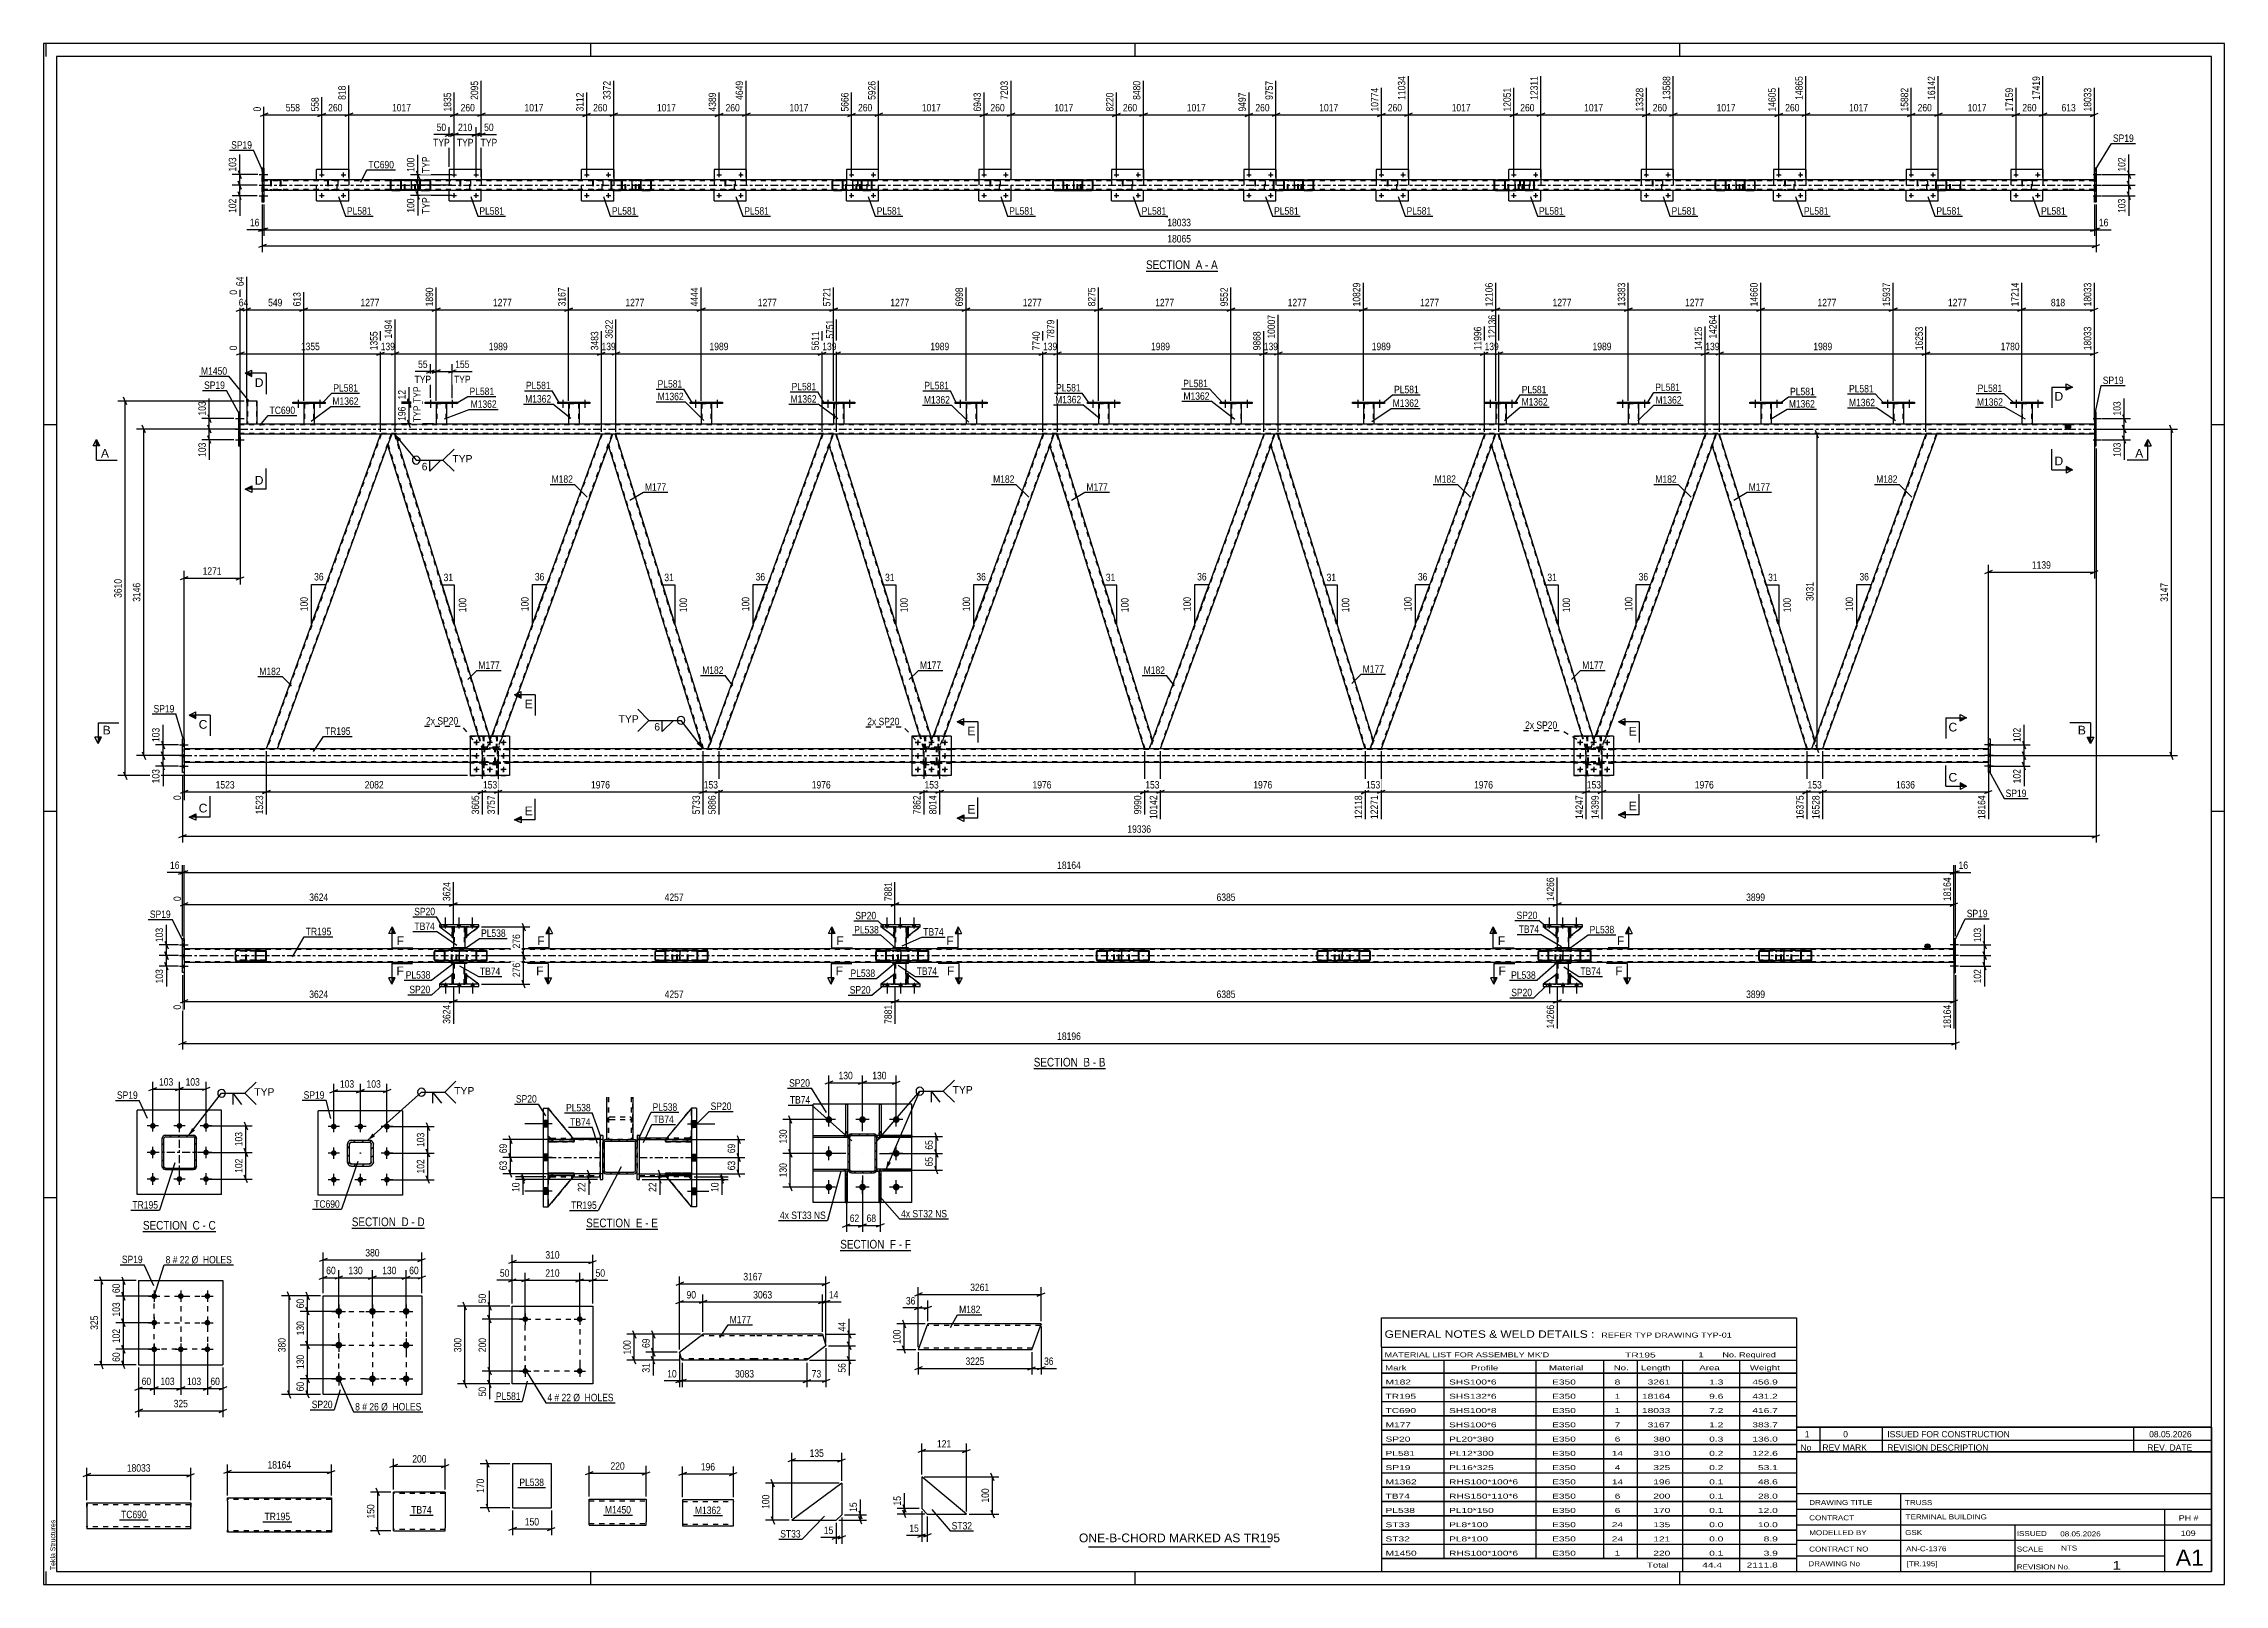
# Model space of a CAD drawing. Header units: millimetres. Extents: x 0 to 841, y 0 to 594.
import ezdxf

# ---------------------------------------------------------------- set-up
doc = ezdxf.new("R2010")
doc.units = ezdxf.units.MM
doc.linetypes.add('DXK_LINE_DOT2', pattern=[3.9198, 1.9599, -1.9599])
doc.linetypes.add('DXK_LINE_DOT3', pattern=[5.9187, 2.979, -0.9799, 0.9799, -0.9799])
doc.styles.add('Arial', font='ARIAL.TTF', dxfattribs={"height": 0.2})
doc.styles.add('Arial Narrow', font='ARIALN.TTF', dxfattribs={"height": 0.2})

# ---------------------------------------------------------------- blocks, each defined once
blk = doc.blocks.new('Unknown-318885124-1133')
at = {"color": 5, "linetype": 'Continuous'}
for p, q in [((841, 594), (0, 594)), ((0, 594), (0, 0)), ((1, 589), (1, 594)), ((836, 589), (5, 589)), ((5, 589), (5, 5)), ((211, 589), (211, 594)), ((421, 589), (421, 594)), ((631, 589), (631, 594)), ((836, 5), (836, 589)), ((841, 0), (841, 594)), ((5, 447), (0, 447)), ((841, 447), (836, 447)), ((5, 298), (0, 298)), ((841, 298), (836, 298)), ((5, 149), (0, 149)), ((841, 149), (836, 149)), ((0, 0), (841, 0)), ((1, 0), (1, 5)), ((5, 5), (836, 5)), ((211, 0), (211, 5)), ((421, 0), (421, 5)), ((631, 0), (631, 5))]:
    blk.add_line(p, q, dxfattribs=at)
at = {"color": 174, "linetype": 'Continuous', "style": 'Arial'}
blk.add_text('Tekla Structures', height=1.9102, rotation=90, dxfattribs=at).set_placement((4.5, 5.5))
blk = doc.blocks.new('Unknown-318885124-11 - 4432')
at = {"color": 6, "linetype": 'Continuous'}
blk.add_line((425.14, 506.34), (452.79, 506.34), dxfattribs=at)
at = {"color": 0, "linetype": 'Continuous'}
blk.add_wipeout([(443.25, 507.09), (443.25, 510.59), (425.14, 510.59), (425.14, 507.09)], dxfattribs=at)
blk.add_wipeout([(446.85, 507.09), (446.85, 510.59), (444.3, 510.59), (444.3, 507.09)], dxfattribs=at)
at = {"color": 7, "linetype": 'Continuous', "style": 'Arial Narrow'}
blk.add_text('SECTION ', height=3.34, dxfattribs=at).set_placement((425.14, 507.09))
at = {"color": 0, "linetype": 'Continuous'}
blk.add_wipeout([(449.18, 507.09), (449.18, 510.59), (447.9, 510.59), (447.9, 507.09)], dxfattribs=at)
blk.add_wipeout([(452.79, 507.09), (452.79, 510.59), (450.23, 510.59), (450.23, 507.09)], dxfattribs=at)
at = {"color": 7, "linetype": 'Continuous', "style": 'Arial Narrow'}
for s, p in [('A', (444.3, 507.09)), ('-', (447.9, 507.09)), ('A', (450.23, 507.09))]:
    blk.add_text(s, height=3.34, dxfattribs=at).set_placement(p)
blk = doc.blocks.new('Unknown-318885124-12 - 5144')
at = {"color": 6, "linetype": 'Continuous'}
blk.add_line((381.83, 198.9), (409.48, 198.9), dxfattribs=at)
at = {"color": 0, "linetype": 'Continuous'}
blk.add_wipeout([(399.94, 199.65), (399.94, 203.15), (381.83, 203.15), (381.83, 199.65)], dxfattribs=at)
blk.add_wipeout([(403.55, 199.65), (403.55, 203.15), (400.99, 203.15), (400.99, 199.65)], dxfattribs=at)
at = {"color": 7, "linetype": 'Continuous', "style": 'Arial Narrow'}
blk.add_text('SECTION ', height=3.34, dxfattribs=at).set_placement((381.83, 199.65))
at = {"color": 0, "linetype": 'Continuous'}
blk.add_wipeout([(405.87, 199.65), (405.87, 203.15), (404.6, 203.15), (404.6, 199.65)], dxfattribs=at)
blk.add_wipeout([(409.48, 199.65), (409.48, 203.15), (406.92, 203.15), (406.92, 199.65)], dxfattribs=at)
at = {"color": 7, "linetype": 'Continuous', "style": 'Arial Narrow'}
for s, p in [('B', (400.99, 199.65)), ('B', (406.92, 199.65)), ('-', (404.6, 199.65))]:
    blk.add_text(s, height=3.34, dxfattribs=at).set_placement(p)
blk = doc.blocks.new('Unknown-318885124-13 - 5692')
at = {"color": 6, "linetype": 'Continuous'}
blk.add_line((38.3, 136.01), (66.37, 136.01), dxfattribs=at)
at = {"color": 0, "linetype": 'Continuous'}
blk.add_wipeout([(56.41, 136.76), (56.41, 140.26), (38.3, 140.26), (38.3, 136.76)], dxfattribs=at)
blk.add_wipeout([(60.23, 136.76), (60.23, 140.26), (57.46, 140.26), (57.46, 136.76)], dxfattribs=at)
at = {"color": 7, "linetype": 'Continuous', "style": 'Arial Narrow'}
blk.add_text('SECTION ', height=3.34, dxfattribs=at).set_placement((38.3, 136.76))
at = {"color": 0, "linetype": 'Continuous'}
blk.add_wipeout([(62.56, 136.76), (62.56, 140.26), (61.28, 140.26), (61.28, 136.76)], dxfattribs=at)
blk.add_wipeout([(66.37, 136.76), (66.37, 140.26), (63.61, 140.26), (63.61, 136.76)], dxfattribs=at)
at = {"color": 7, "linetype": 'Continuous', "style": 'Arial Narrow'}
for s, p in [('C', (57.46, 136.76)), ('-', (61.28, 136.76)), ('C', (63.61, 136.76))]:
    blk.add_text(s, height=3.34, dxfattribs=at).set_placement(p)
blk = doc.blocks.new('Unknown-318885124-14 - 5904')
at = {"color": 6, "linetype": 'Continuous'}
blk.add_line((118.85, 137.35), (146.92, 137.35), dxfattribs=at)
at = {"color": 0, "linetype": 'Continuous'}
blk.add_wipeout([(136.96, 138.1), (136.96, 141.6), (118.85, 141.6), (118.85, 138.1)], dxfattribs=at)
blk.add_wipeout([(140.78, 138.1), (140.78, 141.6), (138.01, 141.6), (138.01, 138.1)], dxfattribs=at)
at = {"color": 7, "linetype": 'Continuous', "style": 'Arial Narrow'}
blk.add_text('SECTION ', height=3.34, dxfattribs=at).set_placement((118.85, 138.1))
at = {"color": 0, "linetype": 'Continuous'}
blk.add_wipeout([(143.11, 138.1), (143.11, 141.6), (141.83, 141.6), (141.83, 138.1)], dxfattribs=at)
blk.add_wipeout([(146.92, 138.1), (146.92, 141.6), (144.16, 141.6), (144.16, 138.1)], dxfattribs=at)
at = {"color": 7, "linetype": 'Continuous', "style": 'Arial Narrow'}
for s, p in [('D', (138.01, 138.1)), ('-', (141.83, 138.1)), ('D', (144.16, 138.1))]:
    blk.add_text(s, height=3.34, dxfattribs=at).set_placement(p)
blk = doc.blocks.new('Unknown-318885124-15 - 6145')
at = {"color": 6, "linetype": 'Continuous'}
blk.add_line((209.22, 136.94), (236.87, 136.94), dxfattribs=at)
at = {"color": 0, "linetype": 'Continuous'}
blk.add_wipeout([(227.33, 137.69), (227.33, 141.19), (209.22, 141.19), (209.22, 137.69)], dxfattribs=at)
blk.add_wipeout([(230.93, 137.69), (230.93, 141.19), (228.38, 141.19), (228.38, 137.69)], dxfattribs=at)
at = {"color": 7, "linetype": 'Continuous', "style": 'Arial Narrow'}
blk.add_text('SECTION ', height=3.34, dxfattribs=at).set_placement((209.22, 137.69))
at = {"color": 0, "linetype": 'Continuous'}
blk.add_wipeout([(233.26, 137.69), (233.26, 141.19), (231.98, 141.19), (231.98, 137.69)], dxfattribs=at)
blk.add_wipeout([(236.87, 137.69), (236.87, 141.19), (234.31, 141.19), (234.31, 137.69)], dxfattribs=at)
at = {"color": 7, "linetype": 'Continuous', "style": 'Arial Narrow'}
for s, p in [('E', (228.38, 137.69)), ('-', (231.98, 137.69)), ('E', (234.31, 137.69))]:
    blk.add_text(s, height=3.34, dxfattribs=at).set_placement(p)
blk = doc.blocks.new('Unknown-318885124-16 - 6432')
at = {"color": 6, "linetype": 'Continuous'}
blk.add_line((307.22, 128.71), (334.44, 128.71), dxfattribs=at)
at = {"color": 0, "linetype": 'Continuous'}
blk.add_wipeout([(325.33, 129.46), (325.33, 132.96), (307.22, 132.96), (307.22, 129.46)], dxfattribs=at)
blk.add_wipeout([(328.72, 129.46), (328.72, 132.96), (326.38, 132.96), (326.38, 129.46)], dxfattribs=at)
at = {"color": 7, "linetype": 'Continuous', "style": 'Arial Narrow'}
blk.add_text('SECTION ', height=3.34, dxfattribs=at).set_placement((307.22, 129.46))
at = {"color": 0, "linetype": 'Continuous'}
blk.add_wipeout([(331.05, 129.46), (331.05, 132.96), (329.77, 132.96), (329.77, 129.46)], dxfattribs=at)
blk.add_wipeout([(334.44, 129.46), (334.44, 132.96), (332.1, 132.96), (332.1, 129.46)], dxfattribs=at)
at = {"color": 7, "linetype": 'Continuous', "style": 'Arial Narrow'}
for s, p in [('F', (326.38, 129.46)), ('-', (329.77, 129.46)), ('F', (332.1, 129.46))]:
    blk.add_text(s, height=3.34, dxfattribs=at).set_placement(p)
blk = doc.blocks.new('Bolt-318885124-4436 - 4432')
at = {"linetype": 'Continuous'}
for points in [[(157.93, 535.43, -1), (158.81, 535.43, -1)], [(166.33, 535.43, -1), (167.21, 535.43, -1)]]:
    blk.add_hatch(color=1, dxfattribs=at).paths.add_polyline_path(points)
at = {"color": 1, "linetype": 'Continuous'}
for p, q in [((157.49, 535.43), (159.25, 535.43)), ((158.37, 534.55), (158.37, 536.31)), ((165.89, 535.43), (167.65, 535.43)), ((166.77, 534.55), (166.77, 536.31))]:
    blk.add_line(p, q, dxfattribs=at)
blk = doc.blocks.new('Part-318885124-4540 - 4432')
at = {"color": 2, "linetype": 'Continuous'}
for p, q in [((424.17, 545.44), (411.77, 545.44)), ((411.77, 545.44), (411.77, 541.43)), ((424.17, 545.44), (424.17, 541.43)), ((411.77, 533.44), (411.77, 537.43)), ((411.77, 533.44), (424.17, 533.44)), ((424.17, 533.44), (424.17, 537.43))]:
    blk.add_line(p, q, dxfattribs=at)
at = {"color": 7, "linetype": 'DXK_LINE_DOT2'}
for p, q in [((411.77, 541.43), (411.77, 537.43)), ((424.17, 541.43), (424.17, 537.43))]:
    blk.add_line(p, q, dxfattribs=at)
blk = doc.blocks.new('Part-318885124-4476 - 4432')
at = {"color": 2, "linetype": 'Continuous'}
for p, q in [((679.58, 545.44), (667.18, 545.44)), ((667.18, 545.44), (667.18, 541.43)), ((679.58, 545.44), (679.58, 541.43)), ((667.18, 533.44), (667.18, 537.43)), ((667.18, 533.44), (679.58, 533.44)), ((679.58, 533.44), (679.58, 537.43))]:
    blk.add_line(p, q, dxfattribs=at)
at = {"color": 7, "linetype": 'DXK_LINE_DOT2'}
for p, q in [((667.18, 541.43), (667.18, 537.43)), ((679.58, 541.43), (679.58, 537.43))]:
    blk.add_line(p, q, dxfattribs=at)
blk = doc.blocks.new('Part-318885124-4562 - 4432')
at = {"color": 7, "linetype": 'DXK_LINE_DOT2'}
for p, q in [((262.76, 541.11), (262.73, 540.96)), ((262.73, 540.96), (262.76, 541.09)), ((262.73, 540.96), (262.73, 537.92)), ((262.77, 541.14), (262.76, 541.11)), ((262.76, 541.09), (262.77, 541.14)), ((262.99, 541.05), (262.97, 540.96)), ((262.97, 540.96), (262.97, 537.92)), ((263.04, 541.13), (262.99, 541.05)), ((263.03, 541.4), (263.21, 541.44)), ((263.21, 541.43), (263.03, 541.4)), ((263.12, 541.18), (263.04, 541.13)), ((263.21, 541.2), (263.12, 541.18)), ((266.25, 541.2), (263.21, 541.2)), ((266.25, 541.44), (266.43, 541.4)), ((266.34, 541.18), (266.25, 541.2)), ((266.43, 541.4), (266.26, 541.43)), ((266.42, 541.13), (266.34, 541.18)), ((266.47, 541.05), (266.42, 541.13)), ((266.49, 540.96), (266.47, 541.05)), ((266.49, 537.92), (266.49, 540.96)), ((266.7, 541.11), (266.69, 541.14)), ((266.69, 541.14), (266.7, 541.09)), ((266.73, 540.96), (266.7, 541.11)), ((266.7, 541.09), (266.73, 540.96)), ((266.73, 540.96), (266.73, 537.92)), ((262.73, 537.92), (262.75, 537.83)), ((262.74, 537.85), (262.73, 537.92)), ((262.77, 537.73), (262.74, 537.85)), ((262.75, 537.83), (262.77, 537.73)), ((262.97, 537.92), (262.99, 537.82)), ((262.99, 537.82), (263.04, 537.75)), ((263.03, 537.47), (263.21, 537.44)), ((263.21, 537.44), (263.03, 537.47)), ((263.04, 537.75), (263.12, 537.69)), ((263.12, 537.69), (263.21, 537.68)), ((266.25, 537.68), (263.21, 537.68)), ((266.25, 537.44), (263.21, 537.44)), ((266.25, 537.68), (266.34, 537.69)), ((266.25, 537.44), (266.43, 537.47)), ((266.43, 537.47), (266.25, 537.44)), ((266.34, 537.69), (266.42, 537.75)), ((266.42, 537.75), (266.47, 537.82)), ((266.47, 537.82), (266.49, 537.92)), ((266.72, 537.85), (266.69, 537.73)), ((266.69, 537.73), (266.71, 537.83)), ((266.71, 537.83), (266.73, 537.92)), ((266.73, 537.92), (266.72, 537.85))]:
    blk.add_line(p, q, dxfattribs=at)
at = {"color": 2, "linetype": 'Continuous'}
for p, q in [((266.25, 541.44), (263.21, 541.44)), ((263.21, 541.44), (263.21, 541.43)), ((266.26, 541.43), (266.25, 541.44))]:
    blk.add_line(p, q, dxfattribs=at)
at = {"color": 7, "linetype": 'DXK_LINE_DOT3'}
blk.add_line((264.73, 539.44), (264.73, 539.44), dxfattribs=at)
at = {"color": 7, "linetype": 'DXK_LINE_DOT2'}
for centre, start, end in [((263.21, 540.96), 112.5, 157.5), ((263.21, 540.96), 112.5, 157.5), ((266.25, 540.96), 22.5, 67.5), ((266.25, 540.96), 22.5, 67.5), ((263.21, 537.92), 202.5, 247.5), ((263.21, 537.92), 202.5, 247.5), ((266.25, 537.92), 292.5, 337.5), ((266.25, 537.92), 292.5, 337.5)]:
    blk.add_arc(centre, 0.48, start, end, dxfattribs=at)
blk = doc.blocks.new('Bolt-318885124-4434 - 4432')
at = {"linetype": 'Continuous'}
for points in [[(464.41, 535.44, -1), (465.29, 535.44, -1)], [(472.81, 535.44, -1), (473.69, 535.44, -1)]]:
    blk.add_hatch(color=1, dxfattribs=at).paths.add_polyline_path(points)
at = {"color": 1, "linetype": 'Continuous'}
for p, q in [((463.97, 535.44), (465.73, 535.44)), ((464.85, 534.56), (464.85, 536.32)), ((472.37, 535.44), (474.13, 535.44)), ((473.25, 534.56), (473.25, 536.32))]:
    blk.add_line(p, q, dxfattribs=at)
blk = doc.blocks.new('Bolt-318885124-4435 - 4432')
at = {"linetype": 'Continuous'}
for points in [[(515.49, 543.44, -1), (516.37, 543.44, -1)], [(523.89, 543.44, -1), (524.77, 543.44, -1)]]:
    blk.add_hatch(color=1, dxfattribs=at).paths.add_polyline_path(points)
at = {"color": 1, "linetype": 'Continuous'}
for p, q in [((515.05, 543.44), (516.81, 543.44)), ((515.93, 542.56), (515.93, 544.32)), ((523.45, 543.44), (525.21, 543.44)), ((524.33, 542.56), (524.33, 544.32))]:
    blk.add_line(p, q, dxfattribs=at)
blk = doc.blocks.new('Bolt-318885124-4437 - 4432')
at = {"linetype": 'Continuous'}
for points in [[(106.85, 543.43, -1), (107.73, 543.43, -1)], [(115.25, 543.43, -1), (116.13, 543.43, -1)]]:
    blk.add_hatch(color=1, dxfattribs=at).paths.add_polyline_path(points)
at = {"color": 1, "linetype": 'Continuous'}
for p, q in [((106.41, 543.43), (108.17, 543.43)), ((107.29, 542.55), (107.29, 544.31)), ((114.81, 543.43), (116.57, 543.43)), ((115.69, 542.55), (115.69, 544.31))]:
    blk.add_line(p, q, dxfattribs=at)
blk = doc.blocks.new('Bolt-318885124-4438 - 4432')
at = {"linetype": 'Continuous'}
for points in [[(106.85, 535.43, -1), (107.73, 535.43, -1)], [(115.25, 535.43, -1), (116.13, 535.43, -1)]]:
    blk.add_hatch(color=1, dxfattribs=at).paths.add_polyline_path(points)
at = {"color": 1, "linetype": 'Continuous'}
for p, q in [((106.41, 535.43), (108.17, 535.43)), ((107.29, 534.55), (107.29, 536.31)), ((114.81, 535.43), (116.57, 535.43)), ((115.69, 534.55), (115.69, 536.31))]:
    blk.add_line(p, q, dxfattribs=at)
blk = doc.blocks.new('Part-318885124-4567 - 4432')
at = {"color": 2, "linetype": 'Continuous'}
for p, q in [((270.93, 545.44), (258.53, 545.44)), ((258.53, 545.44), (258.53, 541.43)), ((270.93, 545.44), (270.93, 541.43)), ((258.53, 533.44), (258.53, 537.43)), ((258.53, 533.44), (270.93, 533.44)), ((270.93, 533.44), (270.93, 537.43))]:
    blk.add_line(p, q, dxfattribs=at)
at = {"color": 7, "linetype": 'DXK_LINE_DOT2'}
for p, q in [((258.53, 541.43), (258.53, 537.43)), ((270.93, 541.43), (270.93, 537.43))]:
    blk.add_line(p, q, dxfattribs=at)
blk = doc.blocks.new('Bolt-318885124-4439 - 4432')
at = {"linetype": 'Continuous'}
for points in [[(413.33, 543.44, -1), (414.21, 543.44, -1)], [(421.73, 543.44, -1), (422.61, 543.44, -1)]]:
    blk.add_hatch(color=1, dxfattribs=at).paths.add_polyline_path(points)
at = {"color": 1, "linetype": 'Continuous'}
for p, q in [((412.89, 543.44), (414.65, 543.44)), ((413.77, 542.56), (413.77, 544.32)), ((421.29, 543.44), (423.05, 543.44)), ((422.17, 542.56), (422.17, 544.32))]:
    blk.add_line(p, q, dxfattribs=at)
blk = doc.blocks.new('Bolt-318885124-4440 - 4432')
at = {"linetype": 'Continuous'}
for points in [[(413.33, 535.44, -1), (414.21, 535.44, -1)], [(421.73, 535.44, -1), (422.61, 535.44, -1)]]:
    blk.add_hatch(color=1, dxfattribs=at).paths.add_polyline_path(points)
at = {"color": 1, "linetype": 'Continuous'}
for p, q in [((412.89, 535.44), (414.65, 535.44)), ((413.77, 534.56), (413.77, 536.32)), ((421.29, 535.44), (423.05, 535.44)), ((422.17, 534.56), (422.17, 536.32))]:
    blk.add_line(p, q, dxfattribs=at)
blk = doc.blocks.new('Bolt-318885124-4441 - 4432')
at = {"linetype": 'Continuous'}
for points in [[(464.41, 543.44, -1), (465.29, 543.44, -1)], [(472.81, 543.44, -1), (473.69, 543.44, -1)]]:
    blk.add_hatch(color=1, dxfattribs=at).paths.add_polyline_path(points)
at = {"color": 1, "linetype": 'Continuous'}
for p, q in [((463.97, 543.44), (465.73, 543.44)), ((464.85, 542.56), (464.85, 544.32)), ((472.37, 543.44), (474.13, 543.44)), ((473.25, 542.56), (473.25, 544.32))]:
    blk.add_line(p, q, dxfattribs=at)
blk = doc.blocks.new('Bolt-318885124-4443 - 4432')
at = {"linetype": 'Continuous'}
for points in [[(84.32, 543.97), (84.32, 543.09), (84.96, 543.09), (84.96, 543.97)], [(84.32, 543.97), (84.32, 543.09), (84.96, 543.09), (84.96, 543.97)], [(84.32, 543.97), (84.32, 543.09), (84.96, 543.09), (84.96, 543.97)], [(84.32, 539.87), (84.32, 538.99), (84.96, 538.99), (84.96, 539.87)], [(84.32, 539.87), (84.32, 538.99), (84.96, 538.99), (84.96, 539.87)], [(84.32, 535.77), (84.32, 534.89), (84.96, 534.89), (84.96, 535.77)], [(84.32, 535.77), (84.32, 534.89), (84.96, 534.89), (84.96, 535.77)], [(84.32, 535.77), (84.32, 534.89), (84.96, 534.89), (84.96, 535.77)]]:
    blk.add_hatch(color=1, dxfattribs=at).paths.add_polyline_path(points)
at = {"color": 1, "linetype": 'Continuous'}
for p, q in [((83.16, 543.53), (86.48, 543.53)), ((83.16, 543.53), (86.48, 543.53)), ((83.16, 543.53), (86.48, 543.53)), ((83.16, 539.43), (86.48, 539.43)), ((83.16, 539.43), (86.48, 539.43)), ((84.32, 543.97), (84.96, 543.97)), ((84.32, 543.97), (84.96, 543.97)), ((84.32, 543.97), (84.96, 543.97)), ((84.32, 543.09), (84.96, 543.09)), ((84.32, 543.09), (84.96, 543.09)), ((84.32, 543.09), (84.96, 543.09)), ((84.32, 539.87), (84.96, 539.87)), ((84.32, 539.87), (84.96, 539.87)), ((84.32, 538.99), (84.96, 538.99)), ((84.32, 538.99), (84.96, 538.99)), ((83.16, 535.33), (86.48, 535.33)), ((83.16, 535.33), (86.48, 535.33)), ((83.16, 535.33), (86.48, 535.33)), ((84.32, 535.77), (84.96, 535.77)), ((84.32, 535.77), (84.96, 535.77)), ((84.32, 535.77), (84.96, 535.77)), ((84.32, 534.89), (84.96, 534.89)), ((84.32, 534.89), (84.96, 534.89)), ((84.32, 534.89), (84.96, 534.89))]:
    blk.add_line(p, q, dxfattribs=at)
blk = doc.blocks.new('Part-318885124-4653 - 4432')
at = {"linetype": 'Continuous'}
h = blk.add_hatch(dxfattribs=at)
h.set_pattern_fill('', scale=0.7, style=0, pattern_type=0)
h.set_pattern_definition([(45, (234.436, 540.955), (-1.5715, 1.5715), [])])
h.paths.add_polyline_path([(234.44, 537.91), (234.44, 540.95), (234.4, 541.14), (234.29, 541.29), (234.13, 541.4), (233.93, 541.43), (230.75, 541.43), (230.56, 541.4), (230.39, 541.29), (230.28, 541.14), (230.25, 540.95), (230.25, 537.91), (230.28, 537.73), (230.39, 537.58), (230.56, 537.47), (230.75, 537.43), (233.93, 537.43), (234.13, 537.47), (234.29, 537.58), (234.4, 537.73)])
h.paths.add_polyline_path([(234.11, 537.75), (234.03, 537.69), (233.93, 537.67), (230.75, 537.67), (230.65, 537.69), (230.57, 537.75), (230.52, 537.82), (230.5, 537.91), (230.5, 540.95), (230.52, 541.05), (230.57, 541.12), (230.65, 541.18), (230.75, 541.19), (233.93, 541.19), (234.03, 541.18), (234.11, 541.12), (234.17, 541.05), (234.18, 540.95), (234.18, 537.91), (234.17, 537.82)])
at = {"color": 2, "linetype": 'Continuous'}
for p, q in [((226.98, 540.95), (227, 541.14)), ((226.98, 537.91), (226.98, 540.95)), ((227, 541.14), (227.06, 541.29)), ((227.06, 541.29), (227.15, 541.4)), ((227.15, 541.4), (227.26, 541.43)), ((230.75, 541.43), (227.26, 541.43)), ((230.28, 541.14), (230.25, 540.95)), ((230.25, 537.91), (230.25, 540.95)), ((230.5, 540.95), (230.52, 541.05)), ((230.5, 537.91), (230.5, 540.95)), ((230.52, 541.05), (230.57, 541.12)), ((230.75, 541.43), (230.56, 541.4)), ((230.57, 541.12), (230.65, 541.18)), ((230.65, 541.18), (230.75, 541.19)), ((230.75, 541.43), (233.93, 541.43)), ((230.75, 541.19), (233.93, 541.19)), ((234.13, 541.4), (233.93, 541.43)), ((233.93, 541.19), (234.03, 541.18)), ((234.03, 541.18), (234.11, 541.12)), ((234.11, 541.12), (234.17, 541.05)), ((234.17, 541.05), (234.18, 540.95)), ((234.18, 537.91), (234.18, 540.95)), ((234.44, 540.95), (234.4, 541.14)), ((234.44, 537.91), (234.44, 540.95)), ((227, 537.73), (226.98, 537.91)), ((227.06, 537.58), (227, 537.73)), ((227.15, 537.47), (227.06, 537.58)), ((227.26, 537.43), (227.15, 537.47)), ((230.75, 537.43), (227.26, 537.43)), ((230.25, 537.91), (230.28, 537.73)), ((230.52, 537.82), (230.5, 537.91)), ((230.57, 537.75), (230.52, 537.82)), ((230.56, 537.47), (230.75, 537.43)), ((230.65, 537.69), (230.57, 537.75)), ((230.75, 537.67), (230.65, 537.69)), ((230.75, 537.67), (233.93, 537.67)), ((230.75, 537.43), (233.93, 537.43)), ((234.03, 537.69), (233.93, 537.67)), ((233.93, 537.43), (234.13, 537.47)), ((234.11, 537.75), (234.03, 537.69)), ((234.17, 537.82), (234.11, 537.75)), ((234.18, 537.91), (234.17, 537.82)), ((234.4, 537.73), (234.44, 537.91))]:
    blk.add_line(p, q, dxfattribs=at)
at = {"color": 7, "linetype": 'DXK_LINE_DOT2'}
for p, q in [((227.13, 541.05), (227.12, 540.95)), ((227.12, 537.91), (227.12, 540.95)), ((227.16, 541.12), (227.13, 541.05)), ((227.2, 541.18), (227.16, 541.12)), ((227.26, 541.19), (227.2, 541.18)), ((233.93, 541.19), (227.26, 541.19)), ((228.53, 541.19), (228.53, 541.43)), ((229.35, 541.43), (229.54, 541.4)), ((229.44, 541.18), (229.35, 541.19)), ((229.52, 541.12), (229.44, 541.18)), ((229.58, 541.05), (229.52, 541.12)), ((229.6, 540.95), (229.58, 541.05)), ((229.6, 537.91), (229.6, 540.95)), ((229.81, 541.14), (229.85, 540.95)), ((229.85, 537.91), (229.85, 540.95)), ((233.93, 541.43), (230.75, 541.43)), ((227.12, 537.91), (227.13, 537.82)), ((227.13, 537.82), (227.16, 537.75)), ((227.16, 537.75), (227.2, 537.69)), ((227.2, 537.69), (227.26, 537.67)), ((233.93, 537.67), (227.26, 537.67)), ((228.53, 537.43), (228.53, 537.67)), ((229.35, 537.67), (229.44, 537.69)), ((229.54, 537.47), (229.35, 537.43)), ((229.44, 537.69), (229.52, 537.75)), ((229.52, 537.75), (229.58, 537.82)), ((229.58, 537.82), (229.6, 537.91)), ((229.85, 537.91), (229.81, 537.73)), ((233.93, 537.43), (230.75, 537.43))]:
    blk.add_line(p, q, dxfattribs=at)
for centre, start, end in [((229.36, 540.94), 23.84941, 68.8059), ((229.36, 537.93), 291.1941, 336.15059)]:
    blk.add_arc(centre, 0.492, start, end, dxfattribs=at)
at = {"color": 2, "linetype": 'Continuous'}
for centre, start, end in [((230.73, 540.94), 111.1941, 156.15059), ((233.95, 540.94), 23.84941, 68.8059), ((230.73, 537.93), 203.84941, 248.8059), ((233.95, 537.93), 291.1941, 336.15059)]:
    blk.add_arc(centre, 0.492, start, end, dxfattribs=at)
blk = doc.blocks.new('Bolt-318885124-4444 - 4432')
at = {"linetype": 'Continuous'}
for points in [[(790.86, 543.97), (790.86, 543.09), (791.5, 543.09), (791.5, 543.97)], [(790.86, 543.97), (790.86, 543.09), (791.5, 543.09), (791.5, 543.97)], [(790.86, 543.97), (790.86, 543.09), (791.5, 543.09), (791.5, 543.97)], [(790.86, 539.87), (790.86, 538.99), (791.5, 538.99), (791.5, 539.87)], [(790.86, 539.87), (790.86, 538.99), (791.5, 538.99), (791.5, 539.87)], [(790.86, 535.77), (790.86, 534.89), (791.5, 534.89), (791.5, 535.77)], [(790.86, 535.77), (790.86, 534.89), (791.5, 534.89), (791.5, 535.77)], [(790.86, 535.77), (790.86, 534.89), (791.5, 534.89), (791.5, 535.77)]]:
    blk.add_hatch(color=1, dxfattribs=at).paths.add_polyline_path(points)
at = {"color": 1, "linetype": 'Continuous'}
for p, q in [((790.34, 543.53), (793.66, 543.53)), ((790.34, 543.53), (793.66, 543.53)), ((790.34, 543.53), (793.66, 543.53)), ((790.34, 539.43), (793.66, 539.43)), ((790.34, 539.43), (793.66, 539.43)), ((790.86, 543.97), (791.5, 543.97)), ((790.86, 543.97), (791.5, 543.97)), ((790.86, 543.97), (791.5, 543.97)), ((790.86, 543.09), (791.5, 543.09)), ((790.86, 543.09), (791.5, 543.09)), ((790.86, 543.09), (791.5, 543.09)), ((790.86, 539.87), (791.5, 539.87)), ((790.86, 539.87), (791.5, 539.87)), ((790.86, 538.99), (791.5, 538.99)), ((790.86, 538.99), (791.5, 538.99)), ((790.34, 535.33), (793.66, 535.33)), ((790.34, 535.33), (793.66, 535.33)), ((790.34, 535.33), (793.66, 535.33)), ((790.86, 535.77), (791.5, 535.77)), ((790.86, 535.77), (791.5, 535.77)), ((790.86, 535.77), (791.5, 535.77)), ((790.86, 534.89), (791.5, 534.89)), ((790.86, 534.89), (791.5, 534.89)), ((790.86, 534.89), (791.5, 534.89))]:
    blk.add_line(p, q, dxfattribs=at)
blk = doc.blocks.new('Bolt-318885124-4451 - 4432')
at = {"linetype": 'Continuous'}
for points in [[(362.25, 543.44, -1), (363.13, 543.44, -1)], [(370.65, 543.44, -1), (371.53, 543.44, -1)]]:
    blk.add_hatch(color=1, dxfattribs=at).paths.add_polyline_path(points)
at = {"color": 1, "linetype": 'Continuous'}
for p, q in [((361.81, 543.44), (363.57, 543.44)), ((362.69, 542.56), (362.69, 544.32)), ((370.21, 543.44), (371.97, 543.44)), ((371.09, 542.56), (371.09, 544.32))]:
    blk.add_line(p, q, dxfattribs=at)
blk = doc.blocks.new('Bolt-318885124-4452 - 4432')
at = {"linetype": 'Continuous'}
for points in [[(362.25, 535.44, -1), (363.13, 535.44, -1)], [(370.65, 535.44, -1), (371.53, 535.44, -1)]]:
    blk.add_hatch(color=1, dxfattribs=at).paths.add_polyline_path(points)
at = {"color": 1, "linetype": 'Continuous'}
for p, q in [((361.81, 535.44), (363.57, 535.44)), ((362.69, 534.56), (362.69, 536.32)), ((370.21, 535.44), (371.97, 535.44)), ((371.09, 534.56), (371.09, 536.32))]:
    blk.add_line(p, q, dxfattribs=at)
blk = doc.blocks.new('Part-318885124-4517 - 4432')
at = {"color": 2, "linetype": 'Continuous'}
for p, q in [((373.09, 545.44), (360.69, 545.44)), ((360.69, 545.44), (360.69, 541.43)), ((373.09, 541.43), (373.09, 545.44)), ((360.69, 533.44), (360.69, 537.43)), ((360.69, 533.44), (373.09, 533.44)), ((373.09, 533.44), (373.09, 537.43))]:
    blk.add_line(p, q, dxfattribs=at)
at = {"color": 7, "linetype": 'DXK_LINE_DOT2'}
for p, q in [((360.69, 541.43), (360.69, 537.43)), ((373.09, 537.43), (373.09, 541.43))]:
    blk.add_line(p, q, dxfattribs=at)
blk = doc.blocks.new('Bolt-318885124-4453 - 4432')
at = {"linetype": 'Continuous'}
for points in [[(311.17, 543.44, -1), (312.05, 543.44, -1)], [(319.57, 543.44, -1), (320.45, 543.44, -1)]]:
    blk.add_hatch(color=1, dxfattribs=at).paths.add_polyline_path(points)
at = {"color": 1, "linetype": 'Continuous'}
for p, q in [((310.73, 543.44), (312.49, 543.44)), ((311.61, 542.56), (311.61, 544.32)), ((319.13, 543.44), (320.89, 543.44)), ((320.01, 542.56), (320.01, 544.32))]:
    blk.add_line(p, q, dxfattribs=at)
blk = doc.blocks.new('Bolt-318885124-4454 - 4432')
at = {"linetype": 'Continuous'}
for points in [[(311.17, 535.44, -1), (312.05, 535.44, -1)], [(319.57, 535.44, -1), (320.45, 535.44, -1)]]:
    blk.add_hatch(color=1, dxfattribs=at).paths.add_polyline_path(points)
at = {"color": 1, "linetype": 'Continuous'}
for p, q in [((310.73, 535.44), (312.49, 535.44)), ((311.61, 534.56), (311.61, 536.32)), ((319.13, 535.44), (320.89, 535.44)), ((320.01, 534.56), (320.01, 536.32))]:
    blk.add_line(p, q, dxfattribs=at)
blk = doc.blocks.new('Bolt-318885124-4455 - 4432')
at = {"linetype": 'Continuous'}
for points in [[(260.09, 543.44, -1), (260.97, 543.44, -1)], [(268.49, 543.44, -1), (269.37, 543.44, -1)]]:
    blk.add_hatch(color=1, dxfattribs=at).paths.add_polyline_path(points)
at = {"color": 1, "linetype": 'Continuous'}
for p, q in [((259.65, 543.44), (261.41, 543.44)), ((260.53, 542.56), (260.53, 544.32)), ((268.05, 543.44), (269.81, 543.44)), ((268.93, 542.56), (268.93, 544.32))]:
    blk.add_line(p, q, dxfattribs=at)
blk = doc.blocks.new('Bolt-318885124-4456 - 4432')
at = {"linetype": 'Continuous'}
for points in [[(260.09, 535.44, -1), (260.97, 535.44, -1)], [(268.49, 535.44, -1), (269.37, 535.44, -1)]]:
    blk.add_hatch(color=1, dxfattribs=at).paths.add_polyline_path(points)
at = {"color": 1, "linetype": 'Continuous'}
for p, q in [((259.65, 535.44), (261.41, 535.44)), ((260.53, 534.56), (260.53, 536.32)), ((268.05, 535.44), (269.81, 535.44)), ((268.93, 534.56), (268.93, 536.32))]:
    blk.add_line(p, q, dxfattribs=at)
blk = doc.blocks.new('Bolt-318885124-4457 - 4432')
at = {"linetype": 'Continuous'}
for points in [[(209.01, 543.44, -1), (209.89, 543.44, -1)], [(217.41, 543.44, -1), (218.29, 543.44, -1)]]:
    blk.add_hatch(color=1, dxfattribs=at).paths.add_polyline_path(points)
at = {"color": 1, "linetype": 'Continuous'}
for p, q in [((208.57, 543.44), (210.33, 543.44)), ((209.45, 542.56), (209.45, 544.32)), ((216.97, 543.44), (218.73, 543.44)), ((217.85, 542.56), (217.85, 544.32))]:
    blk.add_line(p, q, dxfattribs=at)
blk = doc.blocks.new('Part-318885124-4522 - 4432')
at = {"color": 2, "linetype": 'Continuous'}
for p, q in [((730.66, 545.44), (718.26, 545.44)), ((718.26, 545.44), (718.26, 541.43)), ((730.66, 541.43), (730.66, 545.44)), ((718.26, 533.44), (718.26, 537.43)), ((718.26, 533.44), (730.66, 533.44)), ((730.66, 533.44), (730.66, 537.43))]:
    blk.add_line(p, q, dxfattribs=at)
at = {"color": 7, "linetype": 'DXK_LINE_DOT2'}
for p, q in [((718.26, 541.43), (718.26, 537.43)), ((730.66, 537.43), (730.66, 541.43))]:
    blk.add_line(p, q, dxfattribs=at)
blk = doc.blocks.new('Bolt-318885124-4458 - 4432')
at = {"linetype": 'Continuous'}
for points in [[(209.01, 535.44, -1), (209.89, 535.44, -1)], [(217.41, 535.44, -1), (218.29, 535.44, -1)]]:
    blk.add_hatch(color=1, dxfattribs=at).paths.add_polyline_path(points)
at = {"color": 1, "linetype": 'Continuous'}
for p, q in [((208.57, 535.44), (210.33, 535.44)), ((209.45, 534.56), (209.45, 536.32)), ((216.97, 535.44), (218.73, 535.44)), ((217.85, 534.56), (217.85, 536.32))]:
    blk.add_line(p, q, dxfattribs=at)
blk = doc.blocks.new('Part-318885124-4523 - 4432')
at = {"color": 7, "linetype": 'DXK_LINE_DOT2'}
for p, q in [((762.87, 541.11), (762.84, 540.96)), ((762.84, 540.96), (762.86, 541.09)), ((762.84, 540.96), (762.84, 537.92)), ((762.86, 541.09), (762.87, 541.14)), ((762.87, 541.14), (762.87, 541.11)), ((763.1, 541.05), (763.08, 540.96)), ((763.08, 540.96), (763.08, 537.92)), ((763.15, 541.13), (763.1, 541.05)), ((763.13, 541.4), (763.32, 541.44)), ((763.31, 541.43), (763.13, 541.4)), ((763.23, 541.18), (763.15, 541.13)), ((763.32, 541.2), (763.23, 541.18)), ((766.36, 541.2), (763.32, 541.2)), ((766.36, 541.44), (766.54, 541.4)), ((766.54, 541.4), (766.36, 541.43)), ((766.45, 541.18), (766.36, 541.2)), ((766.53, 541.13), (766.45, 541.18)), ((766.58, 541.05), (766.53, 541.13)), ((766.6, 540.96), (766.58, 541.05)), ((766.6, 537.92), (766.6, 540.96)), ((766.81, 541.11), (766.8, 541.14)), ((766.8, 541.14), (766.81, 541.09)), ((766.84, 540.96), (766.81, 541.11)), ((766.81, 541.09), (766.84, 540.96)), ((766.84, 540.96), (766.84, 537.92)), ((762.84, 537.92), (762.85, 537.83)), ((762.85, 537.85), (762.84, 537.92)), ((762.87, 537.73), (762.85, 537.85)), ((762.85, 537.83), (762.87, 537.73)), ((763.08, 537.92), (763.1, 537.82)), ((763.1, 537.82), (763.15, 537.75)), ((763.13, 537.47), (763.32, 537.44)), ((763.32, 537.44), (763.13, 537.47)), ((763.15, 537.75), (763.23, 537.69)), ((763.23, 537.69), (763.32, 537.68)), ((766.36, 537.68), (763.32, 537.68)), ((766.36, 537.44), (763.32, 537.44)), ((766.36, 537.68), (766.45, 537.69)), ((766.36, 537.44), (766.54, 537.47)), ((766.54, 537.47), (766.36, 537.44)), ((766.45, 537.69), (766.53, 537.75)), ((766.53, 537.75), (766.58, 537.82)), ((766.58, 537.82), (766.6, 537.92)), ((766.82, 537.85), (766.8, 537.73)), ((766.8, 537.73), (766.82, 537.83)), ((766.82, 537.83), (766.84, 537.92)), ((766.84, 537.92), (766.82, 537.85))]:
    blk.add_line(p, q, dxfattribs=at)
at = {"color": 2, "linetype": 'Continuous'}
for p, q in [((763.32, 541.44), (763.31, 541.43)), ((766.36, 541.44), (763.32, 541.44)), ((766.36, 541.43), (766.36, 541.44))]:
    blk.add_line(p, q, dxfattribs=at)
at = {"color": 7, "linetype": 'DXK_LINE_DOT3'}
blk.add_line((764.84, 539.44), (764.84, 539.44), dxfattribs=at)
at = {"color": 7, "linetype": 'DXK_LINE_DOT2'}
for centre, start, end in [((763.32, 540.96), 112.5, 157.5), ((763.32, 540.96), 112.5, 157.5), ((766.36, 540.96), 22.5, 67.5), ((766.36, 540.96), 22.5, 67.5), ((763.32, 537.92), 202.5, 247.5), ((763.32, 537.92), 202.5, 247.5), ((766.36, 537.92), 292.5, 337.5), ((766.36, 537.92), 292.5, 337.5)]:
    blk.add_arc(centre, 0.48, start, end, dxfattribs=at)
blk = doc.blocks.new('Bolt-318885124-4459 - 4432')
at = {"linetype": 'Continuous'}
for points in [[(157.93, 543.43, -1), (158.81, 543.43, -1)], [(166.33, 543.43, -1), (167.21, 543.43, -1)]]:
    blk.add_hatch(color=1, dxfattribs=at).paths.add_polyline_path(points)
at = {"color": 1, "linetype": 'Continuous'}
for p, q in [((157.49, 543.43), (159.25, 543.43)), ((158.37, 542.55), (158.37, 544.31)), ((165.89, 543.43), (167.65, 543.43)), ((166.77, 542.55), (166.77, 544.31))]:
    blk.add_line(p, q, dxfattribs=at)
blk = doc.blocks.new('Part-318885124-4528 - 4432')
at = {"color": 2, "linetype": 'Continuous'}
for p, q in [((771.04, 545.44), (758.64, 545.44)), ((758.64, 545.44), (758.64, 541.43)), ((771.04, 545.44), (771.04, 541.43)), ((758.64, 533.44), (758.64, 537.43)), ((758.64, 533.44), (771.04, 533.44)), ((771.04, 533.44), (771.04, 537.43))]:
    blk.add_line(p, q, dxfattribs=at)
at = {"color": 7, "linetype": 'DXK_LINE_DOT2'}
for p, q in [((758.64, 541.43), (758.64, 537.43)), ((771.04, 541.43), (771.04, 537.43))]:
    blk.add_line(p, q, dxfattribs=at)
blk = doc.blocks.new('Part-318885124-4464 - 4432')
at = {"color": 2, "linetype": 'Continuous'}
for p, q in [((577.41, 545.44), (565.01, 545.44)), ((565.01, 541.43), (565.01, 545.44)), ((577.41, 545.44), (577.41, 541.43)), ((565.01, 533.44), (565.01, 537.43)), ((565.01, 533.44), (577.41, 533.44)), ((577.41, 533.44), (577.41, 537.43))]:
    blk.add_line(p, q, dxfattribs=at)
at = {"color": 7, "linetype": 'DXK_LINE_DOT2'}
for p, q in [((565.01, 537.43), (565.01, 541.43)), ((577.41, 541.43), (577.41, 537.43))]:
    blk.add_line(p, q, dxfattribs=at)
blk = doc.blocks.new('Part-318885124-4465 - 4432')
at = {"color": 7, "linetype": 'DXK_LINE_DOT2'}
for p, q in [((620.33, 541.11), (620.29, 540.96)), ((620.29, 540.96), (620.32, 541.09)), ((620.29, 540.96), (620.29, 537.92)), ((620.32, 541.09), (620.33, 541.14)), ((620.33, 541.14), (620.33, 541.11)), ((620.55, 541.05), (620.53, 540.96)), ((620.53, 540.96), (620.53, 537.92)), ((620.61, 541.13), (620.55, 541.05)), ((620.59, 541.4), (620.77, 541.44)), ((620.77, 541.43), (620.59, 541.4)), ((620.68, 541.18), (620.61, 541.13)), ((620.77, 541.2), (620.68, 541.18)), ((623.81, 541.2), (620.77, 541.2)), ((623.81, 541.44), (624, 541.4)), ((623.91, 541.18), (623.81, 541.2)), ((624, 541.4), (623.82, 541.43)), ((623.98, 541.13), (623.91, 541.18)), ((624.04, 541.05), (623.98, 541.13)), ((624.05, 540.96), (624.04, 541.05)), ((624.05, 537.92), (624.05, 540.96)), ((624.26, 541.11), (624.26, 541.14)), ((624.26, 541.14), (624.27, 541.09)), ((624.29, 540.96), (624.26, 541.11)), ((624.27, 541.09), (624.29, 540.96)), ((624.29, 540.96), (624.29, 537.92)), ((620.29, 537.92), (620.31, 537.83)), ((620.31, 537.85), (620.29, 537.92)), ((620.33, 537.73), (620.31, 537.85)), ((620.31, 537.83), (620.33, 537.73)), ((620.53, 537.92), (620.55, 537.82)), ((620.55, 537.82), (620.61, 537.75)), ((620.59, 537.47), (620.77, 537.44)), ((620.77, 537.44), (620.59, 537.47)), ((620.61, 537.75), (620.68, 537.69)), ((620.68, 537.69), (620.77, 537.68)), ((623.81, 537.68), (620.77, 537.68)), ((623.81, 537.44), (620.77, 537.44)), ((623.81, 537.68), (623.91, 537.69)), ((623.81, 537.44), (624, 537.47)), ((624, 537.47), (623.81, 537.44)), ((623.91, 537.69), (623.98, 537.75)), ((623.98, 537.75), (624.04, 537.82)), ((624.04, 537.82), (624.05, 537.92)), ((624.28, 537.85), (624.26, 537.73)), ((624.26, 537.73), (624.28, 537.83)), ((624.28, 537.83), (624.29, 537.92)), ((624.29, 537.92), (624.28, 537.85))]:
    blk.add_line(p, q, dxfattribs=at)
at = {"color": 2, "linetype": 'Continuous'}
for p, q in [((623.81, 541.44), (620.77, 541.44)), ((620.77, 541.44), (620.77, 541.43)), ((623.82, 541.43), (623.81, 541.44))]:
    blk.add_line(p, q, dxfattribs=at)
at = {"color": 7, "linetype": 'DXK_LINE_DOT3'}
blk.add_line((622.29, 539.44), (622.29, 539.44), dxfattribs=at)
at = {"color": 7, "linetype": 'DXK_LINE_DOT2'}
for centre, start, end in [((620.77, 540.96), 112.5, 157.5), ((620.77, 540.96), 112.5, 157.5), ((623.81, 540.96), 22.5, 67.5), ((623.81, 540.96), 22.5, 67.5), ((620.77, 537.92), 202.5, 247.5), ((620.77, 537.92), 202.5, 247.5), ((623.81, 537.92), 292.5, 337.5), ((623.81, 537.92), 292.5, 337.5)]:
    blk.add_arc(centre, 0.48, start, end, dxfattribs=at)
blk = doc.blocks.new('Part-318885124-4663 - 4432')
at = {"linetype": 'Continuous'}
h = blk.add_hatch(dxfattribs=at)
h.set_pattern_fill('', scale=0.7, style=0, pattern_type=0)
h.set_pattern_definition([(45, (404.7043, 540.955), (-1.5715, 1.5715), [])])
h.paths.add_polyline_path([(404.7, 537.91), (404.7, 540.95), (404.67, 541.14), (404.56, 541.29), (404.39, 541.4), (404.2, 541.43), (401.02, 541.43), (400.82, 541.4), (400.66, 541.29), (400.55, 541.14), (400.51, 540.95), (400.51, 537.91), (400.55, 537.73), (400.66, 537.58), (400.82, 537.47), (401.02, 537.43), (404.2, 537.43), (404.39, 537.47), (404.56, 537.58), (404.67, 537.73)])
h.paths.add_polyline_path([(404.38, 537.75), (404.3, 537.69), (404.2, 537.67), (401.02, 537.67), (400.92, 537.69), (400.84, 537.75), (400.79, 537.82), (400.77, 537.91), (400.77, 540.95), (400.79, 541.05), (400.84, 541.12), (400.92, 541.18), (401.02, 541.19), (404.2, 541.19), (404.3, 541.18), (404.38, 541.12), (404.43, 541.05), (404.45, 540.95), (404.45, 537.91), (404.43, 537.82)])
at = {"color": 2, "linetype": 'Continuous'}
for p, q in [((397.25, 540.95), (397.27, 541.14)), ((397.25, 537.91), (397.25, 540.95)), ((397.27, 541.14), (397.33, 541.29)), ((397.33, 541.29), (397.42, 541.4)), ((397.42, 541.4), (397.52, 541.43)), ((401.02, 541.43), (397.52, 541.43)), ((400.55, 541.14), (400.51, 540.95)), ((400.51, 537.91), (400.51, 540.95)), ((400.77, 540.95), (400.79, 541.05)), ((400.77, 537.91), (400.77, 540.95)), ((400.79, 541.05), (400.84, 541.12)), ((401.02, 541.43), (400.82, 541.4)), ((400.84, 541.12), (400.92, 541.18)), ((400.92, 541.18), (401.02, 541.19)), ((401.02, 541.43), (404.2, 541.43)), ((401.02, 541.19), (404.2, 541.19)), ((404.39, 541.4), (404.2, 541.43)), ((404.2, 541.19), (404.3, 541.18)), ((404.3, 541.18), (404.38, 541.12)), ((404.38, 541.12), (404.43, 541.05)), ((404.43, 541.05), (404.45, 540.95)), ((404.45, 537.91), (404.45, 540.95)), ((404.7, 540.95), (404.67, 541.14)), ((404.7, 537.91), (404.7, 540.95)), ((397.27, 537.73), (397.25, 537.91)), ((397.33, 537.58), (397.27, 537.73)), ((397.42, 537.47), (397.33, 537.58)), ((397.52, 537.43), (397.42, 537.47)), ((397.52, 537.43), (401.02, 537.43)), ((400.51, 537.91), (400.55, 537.73)), ((400.79, 537.82), (400.77, 537.91)), ((400.84, 537.75), (400.79, 537.82)), ((400.82, 537.47), (401.02, 537.43)), ((400.92, 537.69), (400.84, 537.75)), ((401.02, 537.67), (400.92, 537.69)), ((401.02, 537.67), (404.2, 537.67)), ((401.02, 537.43), (404.2, 537.43)), ((404.3, 537.69), (404.2, 537.67)), ((404.2, 537.43), (404.39, 537.47)), ((404.38, 537.75), (404.3, 537.69)), ((404.43, 537.82), (404.38, 537.75)), ((404.45, 537.91), (404.43, 537.82)), ((404.67, 537.73), (404.7, 537.91))]:
    blk.add_line(p, q, dxfattribs=at)
at = {"color": 7, "linetype": 'DXK_LINE_DOT2'}
for p, q in [((397.4, 541.05), (397.39, 540.95)), ((397.39, 537.91), (397.39, 540.95)), ((397.43, 541.12), (397.4, 541.05)), ((397.47, 541.18), (397.43, 541.12)), ((397.52, 541.19), (397.47, 541.18)), ((404.2, 541.19), (397.52, 541.19)), ((398.8, 541.19), (398.8, 541.43)), ((399.61, 541.43), (399.81, 541.4)), ((399.71, 541.18), (399.61, 541.19)), ((399.79, 541.12), (399.71, 541.18)), ((399.85, 541.05), (399.79, 541.12)), ((399.87, 540.95), (399.85, 541.05)), ((399.87, 537.91), (399.87, 540.95)), ((400.08, 541.14), (400.12, 540.95)), ((400.12, 537.91), (400.12, 540.95)), ((404.2, 541.43), (401.02, 541.43)), ((397.39, 537.91), (397.4, 537.82)), ((397.4, 537.82), (397.43, 537.75)), ((397.43, 537.75), (397.47, 537.69)), ((397.47, 537.69), (397.52, 537.67)), ((404.2, 537.67), (397.52, 537.67)), ((398.8, 537.43), (398.8, 537.67)), ((399.61, 537.67), (399.71, 537.69)), ((399.81, 537.47), (399.61, 537.43)), ((399.71, 537.69), (399.79, 537.75)), ((399.79, 537.75), (399.85, 537.82)), ((399.85, 537.82), (399.87, 537.91)), ((400.12, 537.91), (400.08, 537.73)), ((401.02, 537.43), (404.2, 537.43))]:
    blk.add_line(p, q, dxfattribs=at)
for centre, start, end in [((399.63, 540.94), 23.84941, 68.8059), ((399.63, 537.93), 291.1941, 336.15059)]:
    blk.add_arc(centre, 0.492, start, end, dxfattribs=at)
at = {"color": 2, "linetype": 'Continuous'}
for centre, start, end in [((401, 540.94), 111.1941, 156.15059), ((404.22, 540.94), 23.84941, 68.8059), ((401, 537.93), 203.84941, 248.8059), ((404.22, 537.93), 291.1941, 336.15059)]:
    blk.add_arc(centre, 0.492, start, end, dxfattribs=at)
blk = doc.blocks.new('Part-318885124-4534 - 4432')
at = {"color": 2, "linetype": 'Continuous'}
for p, q in [((134.3, 541.43), (84.96, 541.43)), ((219.43, 541.43), (148.8, 541.43)), ((304.56, 541.43), (233.93, 541.43)), ((389.7, 541.43), (319.07, 541.43)), ((474.83, 541.43), (404.2, 541.43)), ((559.97, 541.43), (489.34, 541.43)), ((645.1, 541.43), (574.47, 541.43)), ((730.23, 541.43), (659.6, 541.43)), ((748.94, 541.43), (738.83, 541.43)), ((780.64, 541.43), (749.04, 541.43)), ((790.86, 541.43), (780.74, 541.43)), ((134.3, 537.43), (84.96, 537.43)), ((219.43, 537.43), (148.8, 537.43)), ((304.56, 537.43), (233.93, 537.43)), ((389.7, 537.43), (319.07, 537.43)), ((474.83, 537.43), (404.2, 537.43)), ((559.97, 537.43), (489.34, 537.43)), ((645.1, 537.43), (574.47, 537.43)), ((730.23, 537.43), (659.6, 537.43)), ((748.94, 537.43), (738.83, 537.43)), ((780.64, 537.43), (749.04, 537.43)), ((790.86, 537.43), (780.74, 537.43))]:
    blk.add_line(p, q, dxfattribs=at)
at = {"color": 7, "linetype": 'DXK_LINE_DOT2'}
for p, q in [((84.96, 537.43), (84.96, 541.43)), ((84.96, 541.43), (84.96, 541.43)), ((84.96, 541.43), (84.96, 537.43)), ((748.94, 541.11), (84.96, 541.11)), ((148.8, 541.43), (134.3, 541.43)), ((233.93, 541.43), (219.43, 541.43)), ((319.07, 541.43), (304.56, 541.43)), ((404.2, 541.43), (389.7, 541.43)), ((489.34, 541.43), (474.83, 541.43)), ((574.47, 541.43), (559.97, 541.43)), ((659.6, 541.43), (645.1, 541.43)), ((738.83, 541.43), (730.23, 541.43)), ((780.64, 541.11), (749.04, 541.11)), ((790.86, 541.11), (780.74, 541.11)), ((790.86, 537.43), (790.86, 541.43)), ((748.94, 537.75), (84.96, 537.75)), ((84.96, 537.43), (84.96, 537.43)), ((148.8, 537.43), (134.3, 537.43)), ((233.93, 537.43), (219.43, 537.43)), ((319.07, 537.43), (304.56, 537.43)), ((404.2, 537.43), (389.7, 537.43)), ((489.34, 537.43), (474.83, 537.43)), ((574.47, 537.43), (559.97, 537.43)), ((659.6, 537.43), (645.1, 537.43)), ((738.83, 537.43), (730.23, 537.43)), ((780.64, 537.75), (749.04, 537.75)), ((790.86, 537.75), (780.74, 537.75))]:
    blk.add_line(p, q, dxfattribs=at)
at = {"color": 7, "linetype": 'DXK_LINE_DOT3'}
for p, q in [((84.96, 539.43), (748.94, 539.43)), ((749.04, 539.43), (780.64, 539.43)), ((780.74, 539.43), (790.86, 539.43))]:
    blk.add_line(p, q, dxfattribs=at)
blk = doc.blocks.new('Part-318885124-4470 - 4432')
at = {"color": 2, "linetype": 'Continuous'}
for p, q in [((628.49, 545.44), (616.09, 545.44)), ((616.09, 545.44), (616.09, 541.43)), ((628.49, 545.44), (628.49, 541.43)), ((616.09, 533.44), (616.09, 537.43)), ((616.09, 533.44), (628.49, 533.44)), ((628.49, 533.44), (628.49, 537.43))]:
    blk.add_line(p, q, dxfattribs=at)
at = {"color": 7, "linetype": 'DXK_LINE_DOT2'}
for p, q in [((616.09, 541.43), (616.09, 537.43)), ((628.49, 541.43), (628.49, 537.43))]:
    blk.add_line(p, q, dxfattribs=at)
blk = doc.blocks.new('Part-318885124-4471 - 4432')
at = {"color": 7, "linetype": 'DXK_LINE_DOT2'}
for p, q in [((671.41, 541.11), (671.38, 540.96)), ((671.38, 540.96), (671.4, 541.09)), ((671.38, 540.96), (671.38, 537.92)), ((671.4, 541.09), (671.41, 541.14)), ((671.41, 541.14), (671.41, 541.11)), ((671.63, 541.05), (671.62, 540.96)), ((671.62, 540.96), (671.62, 537.92)), ((671.69, 541.13), (671.63, 541.05)), ((671.67, 541.4), (671.86, 541.44)), ((671.85, 541.43), (671.67, 541.4)), ((671.76, 541.18), (671.69, 541.13)), ((671.86, 541.2), (671.76, 541.18)), ((674.9, 541.2), (671.86, 541.2)), ((674.9, 541.44), (675.08, 541.4)), ((675.08, 541.4), (674.9, 541.43)), ((674.99, 541.18), (674.9, 541.2)), ((675.07, 541.13), (674.99, 541.18)), ((675.12, 541.05), (675.07, 541.13)), ((675.14, 540.96), (675.12, 541.05)), ((675.14, 537.92), (675.14, 540.96)), ((675.34, 541.11), (675.34, 541.14)), ((675.34, 541.14), (675.35, 541.09)), ((675.38, 540.96), (675.34, 541.11)), ((675.35, 541.09), (675.38, 540.96)), ((675.38, 540.96), (675.38, 537.92)), ((671.38, 537.92), (671.39, 537.83)), ((671.39, 537.85), (671.38, 537.92)), ((671.41, 537.73), (671.39, 537.85)), ((671.39, 537.83), (671.41, 537.73)), ((671.62, 537.92), (671.63, 537.82)), ((671.63, 537.82), (671.69, 537.75)), ((671.67, 537.47), (671.86, 537.44)), ((671.86, 537.44), (671.67, 537.47)), ((671.69, 537.75), (671.76, 537.69)), ((671.76, 537.69), (671.86, 537.68)), ((674.9, 537.68), (671.86, 537.68)), ((674.9, 537.44), (671.86, 537.44)), ((674.9, 537.68), (674.99, 537.69)), ((674.9, 537.44), (675.08, 537.47)), ((675.08, 537.47), (674.9, 537.44)), ((674.99, 537.69), (675.07, 537.75)), ((675.07, 537.75), (675.12, 537.82)), ((675.12, 537.82), (675.14, 537.92)), ((675.36, 537.85), (675.34, 537.73)), ((675.34, 537.73), (675.36, 537.83)), ((675.36, 537.83), (675.38, 537.92)), ((675.38, 537.92), (675.36, 537.85))]:
    blk.add_line(p, q, dxfattribs=at)
at = {"color": 2, "linetype": 'Continuous'}
for p, q in [((671.86, 541.44), (671.85, 541.43)), ((674.9, 541.44), (671.86, 541.44)), ((674.9, 541.43), (674.9, 541.44))]:
    blk.add_line(p, q, dxfattribs=at)
at = {"color": 7, "linetype": 'DXK_LINE_DOT3'}
blk.add_line((673.38, 539.44), (673.38, 539.44), dxfattribs=at)
at = {"color": 7, "linetype": 'DXK_LINE_DOT2'}
for centre, start, end in [((671.86, 540.96), 112.5, 157.5), ((671.86, 540.96), 112.5, 157.5), ((674.9, 540.96), 22.5, 67.5), ((674.9, 540.96), 22.5, 67.5), ((671.86, 537.92), 202.5, 247.5), ((671.86, 537.92), 202.5, 247.5), ((674.9, 537.92), 292.5, 337.5), ((674.9, 537.92), 292.5, 337.5)]:
    blk.add_arc(centre, 0.48, start, end, dxfattribs=at)
blk = doc.blocks.new('Part-318885124-4541 - 4432')
at = {"color": 7, "linetype": 'DXK_LINE_DOT2'}
for p, q in [((467.08, 541.11), (467.05, 540.96)), ((467.05, 540.96), (467.08, 541.09)), ((467.05, 540.96), (467.05, 537.92)), ((467.09, 541.14), (467.08, 541.11)), ((467.08, 541.09), (467.09, 541.14)), ((467.31, 541.05), (467.29, 540.96)), ((467.29, 540.96), (467.29, 537.92)), ((467.36, 541.13), (467.31, 541.05)), ((467.35, 541.4), (467.53, 541.44)), ((467.53, 541.43), (467.35, 541.4)), ((467.44, 541.18), (467.36, 541.13)), ((467.53, 541.2), (467.44, 541.18)), ((470.57, 541.2), (467.53, 541.2)), ((470.57, 541.44), (470.76, 541.4)), ((470.67, 541.18), (470.57, 541.2)), ((470.76, 541.4), (470.58, 541.43)), ((470.74, 541.13), (470.67, 541.18)), ((470.79, 541.05), (470.74, 541.13)), ((470.81, 540.96), (470.79, 541.05)), ((470.81, 537.92), (470.81, 540.96)), ((471.02, 541.11), (471.02, 541.14)), ((471.02, 541.14), (471.03, 541.09)), ((471.05, 540.96), (471.02, 541.11)), ((471.03, 541.09), (471.05, 540.96)), ((471.05, 540.96), (471.05, 537.92)), ((467.05, 537.92), (467.07, 537.83)), ((467.07, 537.85), (467.05, 537.92)), ((467.09, 537.73), (467.07, 537.85)), ((467.07, 537.83), (467.09, 537.73)), ((467.29, 537.92), (467.31, 537.82)), ((467.31, 537.82), (467.36, 537.75)), ((467.35, 537.47), (467.53, 537.44)), ((467.53, 537.44), (467.35, 537.47)), ((467.36, 537.75), (467.44, 537.69)), ((467.44, 537.69), (467.53, 537.68)), ((470.57, 537.68), (467.53, 537.68)), ((470.57, 537.44), (467.53, 537.44)), ((470.57, 537.68), (470.67, 537.69)), ((470.57, 537.44), (470.76, 537.47)), ((470.76, 537.47), (470.57, 537.44)), ((470.67, 537.69), (470.74, 537.75)), ((470.74, 537.75), (470.79, 537.82)), ((470.79, 537.82), (470.81, 537.92)), ((471.04, 537.85), (471.02, 537.73)), ((471.02, 537.73), (471.04, 537.83)), ((471.04, 537.83), (471.05, 537.92)), ((471.05, 537.92), (471.04, 537.85))]:
    blk.add_line(p, q, dxfattribs=at)
at = {"color": 2, "linetype": 'Continuous'}
for p, q in [((470.57, 541.44), (467.53, 541.44)), ((467.53, 541.44), (467.53, 541.43)), ((470.58, 541.43), (470.57, 541.44))]:
    blk.add_line(p, q, dxfattribs=at)
at = {"color": 7, "linetype": 'DXK_LINE_DOT3'}
blk.add_line((469.05, 539.44), (469.05, 539.44), dxfattribs=at)
at = {"color": 7, "linetype": 'DXK_LINE_DOT2'}
for centre, start, end in [((467.53, 540.96), 112.5, 157.5), ((467.53, 540.96), 112.5, 157.5), ((470.57, 540.96), 22.5, 67.5), ((470.57, 540.96), 22.5, 67.5), ((467.53, 537.92), 202.5, 247.5), ((467.53, 537.92), 202.5, 247.5), ((470.57, 537.92), 292.5, 337.5), ((470.57, 537.92), 292.5, 337.5)]:
    blk.add_arc(centre, 0.48, start, end, dxfattribs=at)
blk = doc.blocks.new('Part-318885124-4477 - 4432')
at = {"color": 7, "linetype": 'DXK_LINE_DOT2'}
for p, q in [((722.49, 541.11), (722.46, 540.96)), ((722.46, 540.96), (722.48, 541.09)), ((722.46, 540.96), (722.46, 537.92)), ((722.48, 541.09), (722.49, 541.14)), ((722.49, 541.14), (722.49, 541.11)), ((722.71, 541.05), (722.7, 540.96)), ((722.7, 540.96), (722.7, 537.92)), ((722.77, 541.13), (722.71, 541.05)), ((722.75, 541.4), (722.94, 541.44)), ((722.93, 541.43), (722.75, 541.4)), ((722.84, 541.18), (722.77, 541.13)), ((722.94, 541.2), (722.84, 541.18)), ((725.98, 541.2), (722.94, 541.2)), ((725.98, 541.44), (726.16, 541.4)), ((726.16, 541.4), (725.98, 541.43)), ((726.07, 541.18), (725.98, 541.2)), ((726.15, 541.13), (726.07, 541.18)), ((726.2, 541.05), (726.15, 541.13)), ((726.22, 540.96), (726.2, 541.05)), ((726.22, 537.92), (726.22, 540.96)), ((726.42, 541.11), (726.42, 541.14)), ((726.42, 541.14), (726.43, 541.09)), ((726.46, 540.96), (726.42, 541.11)), ((726.43, 541.09), (726.46, 540.96)), ((726.46, 540.96), (726.46, 537.92)), ((722.46, 537.92), (722.47, 537.83)), ((722.47, 537.85), (722.46, 537.92)), ((722.49, 537.73), (722.47, 537.85)), ((722.47, 537.83), (722.49, 537.73)), ((722.7, 537.92), (722.71, 537.82)), ((722.71, 537.82), (722.77, 537.75)), ((722.75, 537.47), (722.94, 537.44)), ((722.94, 537.44), (722.75, 537.47)), ((722.77, 537.75), (722.84, 537.69)), ((722.84, 537.69), (722.94, 537.68)), ((725.98, 537.68), (722.94, 537.68)), ((725.98, 537.44), (722.94, 537.44)), ((725.98, 537.68), (726.07, 537.69)), ((725.98, 537.44), (726.16, 537.47)), ((726.16, 537.47), (725.98, 537.44)), ((726.07, 537.69), (726.15, 537.75)), ((726.15, 537.75), (726.2, 537.82)), ((726.2, 537.82), (726.22, 537.92)), ((726.44, 537.85), (726.42, 537.73)), ((726.42, 537.73), (726.44, 537.83)), ((726.44, 537.83), (726.46, 537.92)), ((726.46, 537.92), (726.44, 537.85))]:
    blk.add_line(p, q, dxfattribs=at)
at = {"color": 2, "linetype": 'Continuous'}
for p, q in [((722.94, 541.44), (722.93, 541.43)), ((725.98, 541.44), (722.94, 541.44)), ((725.98, 541.43), (725.98, 541.44))]:
    blk.add_line(p, q, dxfattribs=at)
at = {"color": 7, "linetype": 'DXK_LINE_DOT3'}
blk.add_line((724.46, 539.44), (724.46, 539.44), dxfattribs=at)
at = {"color": 7, "linetype": 'DXK_LINE_DOT2'}
for centre, start, end in [((722.94, 540.96), 112.5, 157.5), ((722.94, 540.96), 112.5, 157.5), ((725.98, 540.96), 22.5, 67.5), ((725.98, 540.96), 22.5, 67.5), ((722.94, 537.92), 202.5, 247.5), ((722.94, 537.92), 202.5, 247.5), ((725.98, 537.92), 292.5, 337.5), ((725.98, 537.92), 292.5, 337.5)]:
    blk.add_arc(centre, 0.48, start, end, dxfattribs=at)
blk = doc.blocks.new('Part-318885124-4478 - 4432')
at = {"color": 7, "linetype": 'DXK_LINE_DOT2'}
for p, q in [((160.6, 541.11), (160.57, 540.96)), ((160.57, 540.96), (160.6, 541.09)), ((160.57, 540.96), (160.57, 537.92)), ((160.61, 541.14), (160.6, 541.11)), ((160.6, 541.09), (160.61, 541.14)), ((160.83, 541.05), (160.81, 540.96)), ((160.81, 540.96), (160.81, 537.92)), ((160.88, 541.13), (160.83, 541.05)), ((160.87, 541.4), (161.05, 541.44)), ((161.05, 541.43), (160.87, 541.4)), ((160.96, 541.18), (160.88, 541.13)), ((161.05, 541.2), (160.96, 541.18)), ((164.09, 541.2), (161.05, 541.2)), ((164.09, 541.44), (164.27, 541.4)), ((164.27, 541.4), (164.09, 541.43)), ((164.18, 541.18), (164.09, 541.2)), ((164.26, 541.13), (164.18, 541.18)), ((164.31, 541.05), (164.26, 541.13)), ((164.33, 540.96), (164.31, 541.05)), ((164.33, 537.92), (164.33, 540.96)), ((164.54, 541.11), (164.53, 541.14)), ((164.53, 541.14), (164.54, 541.09)), ((164.57, 540.96), (164.54, 541.11)), ((164.54, 541.09), (164.57, 540.96)), ((164.57, 540.96), (164.57, 537.92)), ((160.57, 537.92), (160.59, 537.83)), ((160.58, 537.85), (160.57, 537.92)), ((160.61, 537.73), (160.58, 537.85)), ((160.59, 537.83), (160.61, 537.73)), ((160.81, 537.92), (160.83, 537.82)), ((160.83, 537.82), (160.88, 537.75)), ((160.87, 537.47), (161.05, 537.44)), ((161.05, 537.44), (160.87, 537.47)), ((160.88, 537.75), (160.96, 537.69)), ((160.96, 537.69), (161.05, 537.68)), ((164.09, 537.68), (161.05, 537.68)), ((164.09, 537.44), (161.05, 537.44)), ((164.09, 537.68), (164.18, 537.69)), ((164.09, 537.44), (164.27, 537.47)), ((164.27, 537.47), (164.09, 537.44)), ((164.18, 537.69), (164.26, 537.75)), ((164.26, 537.75), (164.31, 537.82)), ((164.31, 537.82), (164.33, 537.92)), ((164.56, 537.85), (164.53, 537.73)), ((164.53, 537.73), (164.55, 537.83)), ((164.55, 537.83), (164.57, 537.92)), ((164.57, 537.92), (164.56, 537.85))]:
    blk.add_line(p, q, dxfattribs=at)
at = {"color": 2, "linetype": 'Continuous'}
for p, q in [((164.09, 541.44), (161.05, 541.44)), ((161.05, 541.44), (161.05, 541.43)), ((164.09, 541.43), (164.09, 541.44))]:
    blk.add_line(p, q, dxfattribs=at)
at = {"color": 7, "linetype": 'DXK_LINE_DOT3'}
blk.add_line((162.57, 539.44), (162.57, 539.44), dxfattribs=at)
at = {"color": 7, "linetype": 'DXK_LINE_DOT2'}
for centre, start, end in [((161.05, 540.96), 112.5, 157.5), ((161.05, 540.96), 112.5, 157.5), ((164.09, 540.96), 22.5, 67.5), ((164.09, 540.96), 22.5, 67.5), ((161.05, 537.92), 202.5, 247.5), ((161.05, 537.92), 202.5, 247.5), ((164.09, 537.92), 292.5, 337.5), ((164.09, 537.92), 292.5, 337.5)]:
    blk.add_arc(centre, 0.48, start, end, dxfattribs=at)
blk = doc.blocks.new('Part-318885124-4547 - 4432')
at = {"color": 7, "linetype": 'DXK_LINE_DOT2'}
for p, q in [((518.17, 541.11), (518.13, 540.96)), ((518.13, 540.96), (518.16, 541.09)), ((518.13, 540.96), (518.13, 537.92)), ((518.16, 541.09), (518.17, 541.14)), ((518.17, 541.14), (518.17, 541.11)), ((518.39, 541.05), (518.37, 540.96)), ((518.37, 540.96), (518.37, 537.92)), ((518.44, 541.13), (518.39, 541.05)), ((518.43, 541.4), (518.61, 541.44)), ((518.61, 541.43), (518.43, 541.4)), ((518.52, 541.18), (518.44, 541.13)), ((518.61, 541.2), (518.52, 541.18)), ((521.65, 541.2), (518.61, 541.2)), ((521.65, 541.44), (521.84, 541.4)), ((521.75, 541.18), (521.65, 541.2)), ((521.84, 541.4), (521.66, 541.43)), ((521.82, 541.13), (521.75, 541.18)), ((521.88, 541.05), (521.82, 541.13)), ((521.89, 540.96), (521.88, 541.05)), ((521.89, 537.92), (521.89, 540.96)), ((522.1, 541.11), (522.1, 541.14)), ((522.1, 541.14), (522.11, 541.09)), ((522.13, 540.96), (522.1, 541.11)), ((522.11, 541.09), (522.13, 540.96)), ((522.13, 540.96), (522.13, 537.92)), ((518.13, 537.92), (518.15, 537.83)), ((518.15, 537.85), (518.13, 537.92)), ((518.17, 537.73), (518.15, 537.85)), ((518.15, 537.83), (518.17, 537.73)), ((518.37, 537.92), (518.39, 537.82)), ((518.39, 537.82), (518.44, 537.75)), ((518.43, 537.47), (518.61, 537.44)), ((518.61, 537.44), (518.43, 537.47)), ((518.44, 537.75), (518.52, 537.69)), ((518.52, 537.69), (518.61, 537.68)), ((521.65, 537.68), (518.61, 537.68)), ((521.65, 537.44), (518.61, 537.44)), ((521.65, 537.68), (521.75, 537.69)), ((521.65, 537.44), (521.84, 537.47)), ((521.84, 537.47), (521.65, 537.44)), ((521.75, 537.69), (521.82, 537.75)), ((521.82, 537.75), (521.88, 537.82)), ((521.88, 537.82), (521.89, 537.92)), ((522.12, 537.85), (522.1, 537.73)), ((522.1, 537.73), (522.12, 537.83)), ((522.12, 537.83), (522.13, 537.92)), ((522.13, 537.92), (522.12, 537.85))]:
    blk.add_line(p, q, dxfattribs=at)
at = {"color": 2, "linetype": 'Continuous'}
for p, q in [((521.65, 541.44), (518.61, 541.44)), ((518.61, 541.44), (518.61, 541.43)), ((521.66, 541.43), (521.65, 541.44))]:
    blk.add_line(p, q, dxfattribs=at)
at = {"color": 7, "linetype": 'DXK_LINE_DOT3'}
blk.add_line((520.13, 539.44), (520.13, 539.44), dxfattribs=at)
at = {"color": 7, "linetype": 'DXK_LINE_DOT2'}
for centre, start, end in [((518.61, 540.96), 112.5, 157.5), ((518.61, 540.96), 112.5, 157.5), ((521.65, 540.96), 22.5, 67.5), ((521.65, 540.96), 22.5, 67.5), ((518.61, 537.92), 202.5, 247.5), ((518.61, 537.92), 202.5, 247.5), ((521.65, 537.92), 292.5, 337.5), ((521.65, 537.92), 292.5, 337.5)]:
    blk.add_arc(centre, 0.48, start, end, dxfattribs=at)
blk = doc.blocks.new('Part-318885124-4483 - 4432')
at = {"color": 2, "linetype": 'Continuous'}
for p, q in [((168.77, 545.44), (156.37, 545.44)), ((156.37, 545.44), (156.37, 541.43)), ((168.77, 545.44), (168.77, 541.43)), ((156.37, 533.44), (156.37, 537.43)), ((156.37, 533.44), (168.77, 533.44)), ((168.77, 533.44), (168.77, 537.43))]:
    blk.add_line(p, q, dxfattribs=at)
at = {"color": 7, "linetype": 'DXK_LINE_DOT2'}
for p, q in [((156.37, 541.43), (156.37, 537.43)), ((168.77, 541.43), (168.77, 537.43))]:
    blk.add_line(p, q, dxfattribs=at)
blk = doc.blocks.new('Part-318885124-4629 - 4432')
at = {"color": 2, "linetype": 'Continuous'}
for p, q in [((791.5, 545.93), (790.86, 545.93)), ((790.86, 545.93), (790.86, 532.93)), ((791.5, 545.93), (791.5, 545.93)), ((791.5, 545.93), (791.5, 532.93)), ((791.5, 532.93), (790.86, 532.93)), ((791.5, 532.93), (791.5, 532.93))]:
    blk.add_line(p, q, dxfattribs=at)
at = {"color": 7, "linetype": 'DXK_LINE_DOT2'}
for p, q in [((790.86, 532.93), (790.86, 545.93)), ((791.5, 532.93), (791.5, 545.93))]:
    blk.add_line(p, q, dxfattribs=at)
blk = doc.blocks.new('Part-318885124-4484 - 4432')
at = {"color": 7, "linetype": 'DXK_LINE_DOT2'}
for p, q in [((109.52, 541.11), (109.49, 540.96)), ((109.49, 540.96), (109.52, 541.09)), ((109.49, 540.96), (109.49, 537.92)), ((109.53, 541.14), (109.52, 541.11)), ((109.52, 541.09), (109.53, 541.14)), ((109.75, 541.05), (109.73, 540.96)), ((109.73, 540.96), (109.73, 537.92)), ((109.8, 541.13), (109.75, 541.05)), ((109.97, 541.44), (109.79, 541.4)), ((109.79, 541.4), (109.97, 541.44)), ((109.88, 541.18), (109.8, 541.13)), ((109.97, 541.2), (109.88, 541.18)), ((113.01, 541.2), (109.97, 541.2)), ((113.19, 541.4), (113.01, 541.44)), ((113.01, 541.44), (113.19, 541.4)), ((113.1, 541.18), (113.01, 541.2)), ((113.18, 541.13), (113.1, 541.18)), ((113.23, 541.05), (113.18, 541.13)), ((113.25, 540.96), (113.23, 541.05)), ((113.25, 537.92), (113.25, 540.96)), ((113.46, 541.11), (113.45, 541.14)), ((113.45, 541.14), (113.46, 541.09)), ((113.49, 540.96), (113.46, 541.11)), ((113.46, 541.09), (113.49, 540.96)), ((113.49, 540.96), (113.49, 537.92)), ((109.49, 537.92), (109.51, 537.83)), ((109.5, 537.85), (109.49, 537.92)), ((109.53, 537.73), (109.5, 537.85)), ((109.51, 537.83), (109.53, 537.73)), ((109.73, 537.92), (109.75, 537.82)), ((109.75, 537.82), (109.8, 537.75)), ((109.79, 537.47), (109.97, 537.44)), ((109.97, 537.44), (109.79, 537.47)), ((109.8, 537.75), (109.88, 537.69)), ((109.88, 537.69), (109.97, 537.68)), ((113.01, 537.68), (109.97, 537.68)), ((113.01, 537.44), (109.97, 537.44)), ((113.01, 537.68), (113.1, 537.69)), ((113.01, 537.44), (113.19, 537.47)), ((113.19, 537.47), (113.01, 537.44)), ((113.1, 537.69), (113.18, 537.75)), ((113.18, 537.75), (113.23, 537.82)), ((113.23, 537.82), (113.25, 537.92)), ((113.48, 537.85), (113.45, 537.73)), ((113.45, 537.73), (113.47, 537.83)), ((113.47, 537.83), (113.49, 537.92)), ((113.49, 537.92), (113.48, 537.85))]:
    blk.add_line(p, q, dxfattribs=at)
at = {"color": 2, "linetype": 'Continuous'}
blk.add_line((113.01, 541.44), (109.97, 541.44), dxfattribs=at)
at = {"color": 7, "linetype": 'DXK_LINE_DOT3'}
blk.add_line((111.49, 539.44), (111.49, 539.44), dxfattribs=at)
at = {"color": 7, "linetype": 'DXK_LINE_DOT2'}
for centre, start, end in [((109.97, 540.96), 112.5, 157.5), ((109.97, 540.96), 112.5, 157.5), ((113.01, 540.96), 22.5, 67.5), ((113.01, 540.96), 22.5, 67.5), ((109.97, 537.92), 202.5, 247.5), ((109.97, 537.92), 202.5, 247.5), ((113.01, 537.92), 292.5, 337.5), ((113.01, 537.92), 292.5, 337.5)]:
    blk.add_arc(centre, 0.48, start, end, dxfattribs=at)
blk = doc.blocks.new('Part-318885124-4553 - 4432')
at = {"color": 7, "linetype": 'DXK_LINE_DOT2'}
for p, q in [((569.24, 541.09), (569.21, 540.96)), ((569.21, 540.96), (569.24, 541.09)), ((569.21, 540.96), (569.21, 537.92)), ((569.25, 541.14), (569.24, 541.09)), ((569.24, 541.09), (569.25, 541.14)), ((569.47, 541.05), (569.45, 540.96)), ((569.45, 540.96), (569.45, 537.92)), ((569.52, 541.13), (569.47, 541.05)), ((569.51, 541.4), (569.69, 541.44)), ((569.69, 541.43), (569.51, 541.4)), ((569.6, 541.18), (569.52, 541.13)), ((569.69, 541.2), (569.6, 541.18)), ((572.73, 541.2), (569.69, 541.2)), ((572.73, 541.44), (572.92, 541.4)), ((572.83, 541.18), (572.73, 541.2)), ((572.92, 541.4), (572.74, 541.43)), ((572.9, 541.13), (572.83, 541.18)), ((572.96, 541.05), (572.9, 541.13)), ((572.97, 540.96), (572.96, 541.05)), ((572.97, 537.92), (572.97, 540.96)), ((573.19, 541.09), (573.18, 541.14)), ((573.18, 541.14), (573.19, 541.09)), ((573.21, 540.96), (573.19, 541.09)), ((573.19, 541.09), (573.21, 540.96)), ((573.21, 540.96), (573.21, 537.92)), ((569.21, 537.92), (569.23, 537.85)), ((569.23, 537.85), (569.21, 537.92)), ((569.23, 537.85), (569.25, 537.73)), ((569.25, 537.73), (569.23, 537.85)), ((569.45, 537.92), (569.47, 537.82)), ((569.47, 537.82), (569.52, 537.75)), ((569.51, 537.47), (569.69, 537.44)), ((569.69, 537.44), (569.51, 537.47)), ((569.52, 537.75), (569.6, 537.69)), ((569.6, 537.69), (569.69, 537.68)), ((572.73, 537.68), (569.69, 537.68)), ((572.73, 537.44), (569.69, 537.44)), ((572.73, 537.68), (572.83, 537.69)), ((572.73, 537.44), (572.92, 537.47)), ((572.92, 537.47), (572.73, 537.44)), ((572.83, 537.69), (572.9, 537.75)), ((572.9, 537.75), (572.96, 537.82)), ((572.96, 537.82), (572.97, 537.92)), ((573.18, 537.73), (573.2, 537.85)), ((573.2, 537.85), (573.18, 537.73)), ((573.2, 537.85), (573.21, 537.92)), ((573.21, 537.92), (573.2, 537.85))]:
    blk.add_line(p, q, dxfattribs=at)
at = {"color": 2, "linetype": 'Continuous'}
for p, q in [((572.73, 541.44), (569.69, 541.44)), ((569.69, 541.44), (569.69, 541.43)), ((572.74, 541.43), (572.73, 541.44))]:
    blk.add_line(p, q, dxfattribs=at)
at = {"color": 7, "linetype": 'DXK_LINE_DOT3'}
blk.add_line((571.21, 539.44), (571.21, 539.44), dxfattribs=at)
at = {"color": 7, "linetype": 'DXK_LINE_DOT2'}
for centre, start, end in [((569.69, 540.96), 112.5, 157.5), ((572.73, 540.96), 22.5, 67.5), ((572.73, 540.96), 22.5, 67.5), ((569.69, 537.92), 202.5, 247.5), ((569.69, 537.92), 202.5, 247.5), ((572.73, 537.92), 292.5, 337.5), ((572.73, 537.92), 292.5, 337.5)]:
    blk.add_arc(centre, 0.48, start, end, dxfattribs=at)
blk = doc.blocks.new('Part-318885124-4489 - 4432')
at = {"color": 2, "linetype": 'Continuous'}
for p, q in [((117.69, 545.44), (105.29, 545.44)), ((105.29, 541.43), (105.29, 545.44)), ((117.69, 545.44), (117.69, 541.43)), ((105.29, 533.44), (105.29, 537.43)), ((105.29, 533.44), (117.69, 533.44)), ((117.69, 533.44), (117.69, 537.43))]:
    blk.add_line(p, q, dxfattribs=at)
at = {"color": 7, "linetype": 'DXK_LINE_DOT2'}
for p, q in [((105.29, 537.43), (105.29, 541.43)), ((117.69, 541.43), (117.69, 537.43))]:
    blk.add_line(p, q, dxfattribs=at)
blk = doc.blocks.new('Part-318885124-4554 - 4432')
at = {"color": 7, "linetype": 'DXK_LINE_DOT2'}
for p, q in [((313.85, 541.14), (313.81, 540.96)), ((313.81, 540.96), (313.85, 541.14)), ((313.81, 540.96), (313.81, 537.92)), ((314.07, 541.05), (314.05, 540.96)), ((314.05, 540.96), (314.05, 537.92)), ((314.12, 541.13), (314.07, 541.05)), ((314.11, 541.4), (314.29, 541.44)), ((314.29, 541.43), (314.11, 541.4)), ((314.2, 541.18), (314.12, 541.13)), ((314.29, 541.2), (314.2, 541.18)), ((317.33, 541.2), (314.29, 541.2)), ((317.33, 541.44), (317.52, 541.4)), ((317.42, 541.18), (317.33, 541.2)), ((317.52, 541.4), (317.34, 541.43)), ((317.5, 541.13), (317.42, 541.18)), ((317.55, 541.05), (317.5, 541.13)), ((317.57, 540.96), (317.55, 541.05)), ((317.57, 537.92), (317.57, 540.96)), ((317.78, 541.12), (317.78, 541.14)), ((317.78, 541.14), (317.78, 541.12)), ((317.81, 540.96), (317.78, 541.12)), ((317.78, 541.12), (317.81, 540.96)), ((317.81, 540.96), (317.81, 537.92)), ((313.81, 537.92), (313.85, 537.73)), ((313.85, 537.73), (313.81, 537.92)), ((314.05, 537.92), (314.07, 537.82)), ((314.07, 537.82), (314.12, 537.75)), ((314.11, 537.47), (314.29, 537.44)), ((314.29, 537.44), (314.11, 537.47)), ((314.12, 537.75), (314.2, 537.69)), ((314.2, 537.69), (314.29, 537.68)), ((317.33, 537.68), (314.29, 537.68)), ((317.33, 537.44), (314.29, 537.44)), ((317.33, 537.68), (317.42, 537.69)), ((317.33, 537.44), (317.52, 537.47)), ((317.52, 537.47), (317.33, 537.44)), ((317.42, 537.69), (317.5, 537.75)), ((317.5, 537.75), (317.55, 537.82)), ((317.55, 537.82), (317.57, 537.92)), ((317.78, 537.73), (317.79, 537.82)), ((317.79, 537.82), (317.78, 537.73)), ((317.79, 537.82), (317.81, 537.92)), ((317.81, 537.92), (317.79, 537.82))]:
    blk.add_line(p, q, dxfattribs=at)
at = {"color": 2, "linetype": 'Continuous'}
for p, q in [((317.33, 541.44), (314.29, 541.44)), ((314.29, 541.44), (314.29, 541.43)), ((317.34, 541.43), (317.33, 541.44))]:
    blk.add_line(p, q, dxfattribs=at)
at = {"color": 7, "linetype": 'DXK_LINE_DOT3'}
blk.add_line((315.81, 539.44), (315.81, 539.44), dxfattribs=at)
at = {"color": 7, "linetype": 'DXK_LINE_DOT2'}
for centre, start, end in [((314.29, 540.96), 112.5, 157.5), ((314.29, 540.96), 112.5, 157.5), ((317.33, 540.96), 22.5, 67.5), ((317.33, 540.96), 22.5, 67.5), ((314.29, 537.92), 202.5, 247.5), ((314.29, 537.92), 202.5, 247.5), ((317.33, 537.92), 292.5, 337.5), ((317.33, 537.92), 292.5, 337.5)]:
    blk.add_arc(centre, 0.48, start, end, dxfattribs=at)
blk = doc.blocks.new('Part-318885124-4490 - 4432')
at = {"color": 7, "linetype": 'DXK_LINE_DOT2'}
for p, q in [((87.54, 541.11), (87.51, 540.96)), ((87.51, 540.96), (87.54, 541.09)), ((87.51, 540.96), (87.51, 537.92)), ((87.55, 541.14), (87.54, 541.11)), ((87.54, 541.09), (87.55, 541.14)), ((87.77, 541.05), (87.75, 540.96)), ((87.75, 540.96), (87.75, 537.92)), ((87.82, 541.13), (87.77, 541.05)), ((87.99, 541.44), (87.81, 541.4)), ((87.81, 541.4), (87.99, 541.44)), ((87.9, 541.18), (87.82, 541.13)), ((87.99, 541.2), (87.9, 541.18)), ((91.03, 541.2), (87.99, 541.2)), ((91.22, 541.4), (91.03, 541.44)), ((91.03, 541.44), (91.22, 541.4)), ((91.12, 541.18), (91.03, 541.2)), ((91.2, 541.13), (91.12, 541.18)), ((91.25, 541.05), (91.2, 541.13)), ((91.27, 540.96), (91.25, 541.05)), ((91.27, 540.96), (91.27, 537.92)), ((91.48, 541.11), (91.48, 541.14)), ((91.48, 541.14), (91.49, 541.09)), ((91.51, 540.96), (91.48, 541.11)), ((91.49, 541.09), (91.51, 540.96)), ((91.51, 540.96), (91.51, 537.92)), ((87.51, 537.92), (87.53, 537.83)), ((87.53, 537.85), (87.51, 537.92)), ((87.55, 537.73), (87.53, 537.85)), ((87.53, 537.83), (87.55, 537.73)), ((87.75, 537.92), (87.77, 537.82)), ((87.77, 537.82), (87.82, 537.75)), ((87.81, 537.47), (87.99, 537.44)), ((87.99, 537.44), (87.81, 537.47)), ((87.82, 537.75), (87.9, 537.69)), ((87.9, 537.69), (87.99, 537.68)), ((91.03, 537.68), (87.99, 537.68)), ((91.03, 537.44), (87.99, 537.44)), ((91.03, 537.68), (91.12, 537.69)), ((91.03, 537.44), (91.22, 537.47)), ((91.22, 537.47), (91.03, 537.44)), ((91.12, 537.69), (91.2, 537.75)), ((91.2, 537.75), (91.25, 537.82)), ((91.25, 537.82), (91.27, 537.92)), ((91.5, 537.85), (91.48, 537.73)), ((91.48, 537.73), (91.5, 537.83)), ((91.5, 537.83), (91.51, 537.92)), ((91.51, 537.92), (91.5, 537.85))]:
    blk.add_line(p, q, dxfattribs=at)
at = {"color": 2, "linetype": 'Continuous'}
blk.add_line((91.03, 541.44), (87.99, 541.44), dxfattribs=at)
at = {"color": 7, "linetype": 'DXK_LINE_DOT2'}
for centre, start, end in [((87.99, 540.96), 112.5, 157.5), ((87.99, 540.96), 112.5, 157.5), ((91.03, 540.96), 22.5, 67.5), ((91.03, 540.96), 22.5, 67.5), ((87.99, 537.92), 202.5, 247.5), ((87.99, 537.92), 202.5, 247.5), ((91.03, 537.92), 292.5, 337.5), ((91.03, 537.92), 292.5, 337.5)]:
    blk.add_arc(centre, 0.48, start, end, dxfattribs=at)
blk = doc.blocks.new('Part-318885124-4493 - 4432')
at = {"color": 7, "linetype": 'DXK_LINE_DOT2'}
for p, q in [((416, 541.11), (415.97, 540.96)), ((415.97, 540.96), (416, 541.09)), ((415.97, 540.96), (415.97, 537.92)), ((416.01, 541.14), (416, 541.11)), ((416, 541.09), (416.01, 541.14)), ((416.23, 541.05), (416.21, 540.96)), ((416.21, 540.96), (416.21, 537.92)), ((416.28, 541.13), (416.23, 541.05)), ((416.27, 541.4), (416.45, 541.44)), ((416.45, 541.43), (416.27, 541.4)), ((416.36, 541.18), (416.28, 541.13)), ((416.45, 541.2), (416.36, 541.18)), ((419.49, 541.2), (416.45, 541.2)), ((419.49, 541.44), (419.68, 541.4)), ((419.58, 541.18), (419.49, 541.2)), ((419.68, 541.4), (419.5, 541.43)), ((419.66, 541.13), (419.58, 541.18)), ((419.71, 541.05), (419.66, 541.13)), ((419.73, 540.96), (419.71, 541.05)), ((419.73, 537.92), (419.73, 540.96)), ((419.94, 541.11), (419.94, 541.14)), ((419.94, 541.14), (419.95, 541.09)), ((419.97, 540.96), (419.94, 541.11)), ((419.95, 541.09), (419.97, 540.96)), ((419.97, 540.96), (419.97, 537.92)), ((415.97, 537.92), (415.99, 537.83)), ((415.99, 537.85), (415.97, 537.92)), ((416.01, 537.73), (415.99, 537.85)), ((415.99, 537.83), (416.01, 537.73)), ((416.21, 537.92), (416.23, 537.82)), ((416.23, 537.82), (416.28, 537.75)), ((416.27, 537.47), (416.45, 537.44)), ((416.45, 537.44), (416.27, 537.47)), ((416.28, 537.75), (416.36, 537.69)), ((416.36, 537.69), (416.45, 537.68)), ((419.49, 537.68), (416.45, 537.68)), ((419.49, 537.44), (416.45, 537.44)), ((419.49, 537.68), (419.58, 537.69)), ((419.49, 537.44), (419.68, 537.47)), ((419.68, 537.47), (419.49, 537.44)), ((419.58, 537.69), (419.66, 537.75)), ((419.66, 537.75), (419.71, 537.82)), ((419.71, 537.82), (419.73, 537.92)), ((419.96, 537.85), (419.94, 537.73)), ((419.94, 537.73), (419.96, 537.83)), ((419.96, 537.83), (419.97, 537.92)), ((419.97, 537.92), (419.96, 537.85))]:
    blk.add_line(p, q, dxfattribs=at)
at = {"color": 2, "linetype": 'Continuous'}
for p, q in [((419.49, 541.44), (416.45, 541.44)), ((416.45, 541.44), (416.45, 541.43)), ((419.5, 541.43), (419.49, 541.44))]:
    blk.add_line(p, q, dxfattribs=at)
at = {"color": 7, "linetype": 'DXK_LINE_DOT3'}
blk.add_line((417.97, 539.44), (417.97, 539.44), dxfattribs=at)
at = {"color": 7, "linetype": 'DXK_LINE_DOT2'}
for centre, start, end in [((416.45, 540.96), 112.5, 157.5), ((416.45, 540.96), 112.5, 157.5), ((419.49, 540.96), 22.5, 67.5), ((419.49, 540.96), 22.5, 67.5), ((416.45, 537.92), 202.5, 247.5), ((416.45, 537.92), 202.5, 247.5), ((419.49, 537.92), 292.5, 337.5), ((419.49, 537.92), 292.5, 337.5)]:
    blk.add_arc(centre, 0.48, start, end, dxfattribs=at)
blk = doc.blocks.new('Part-318885124-4657 - 4432')
at = {"linetype": 'Continuous'}
h = blk.add_hatch(dxfattribs=at)
h.set_pattern_fill('', scale=0.7, style=0, pattern_type=0)
h.set_pattern_definition([(45, (319.5704, 540.955), (-1.5715, 1.5715), [])])
h.paths.add_polyline_path([(319.57, 537.91), (319.57, 540.95), (319.53, 541.14), (319.42, 541.29), (319.26, 541.4), (319.07, 541.43), (315.88, 541.43), (315.69, 541.4), (315.53, 541.29), (315.42, 541.14), (315.38, 540.95), (315.38, 537.91), (315.42, 537.73), (315.53, 537.58), (315.69, 537.47), (315.88, 537.43), (319.07, 537.43), (319.26, 537.47), (319.42, 537.58), (319.53, 537.73)])
h.paths.add_polyline_path([(319.25, 537.75), (319.16, 537.69), (319.07, 537.67), (315.88, 537.67), (315.79, 537.69), (315.71, 537.75), (315.65, 537.82), (315.63, 537.91), (315.63, 540.95), (315.65, 541.05), (315.71, 541.12), (315.79, 541.18), (315.88, 541.19), (319.07, 541.19), (319.16, 541.18), (319.25, 541.12), (319.3, 541.05), (319.32, 540.95), (319.32, 537.91), (319.3, 537.82)])
at = {"color": 2, "linetype": 'Continuous'}
for p, q in [((312.12, 540.95), (312.14, 541.14)), ((312.12, 537.91), (312.12, 540.95)), ((312.14, 541.14), (312.2, 541.29)), ((312.2, 541.29), (312.29, 541.4)), ((312.29, 541.4), (312.39, 541.43)), ((315.88, 541.43), (312.39, 541.43)), ((315.42, 541.14), (315.38, 540.95)), ((315.38, 537.91), (315.38, 540.95)), ((315.63, 540.95), (315.65, 541.05)), ((315.63, 537.91), (315.63, 540.95)), ((315.65, 541.05), (315.71, 541.12)), ((315.88, 541.43), (315.69, 541.4)), ((315.71, 541.12), (315.79, 541.18)), ((315.79, 541.18), (315.88, 541.19)), ((315.88, 541.43), (319.07, 541.43)), ((315.88, 541.19), (319.07, 541.19)), ((319.26, 541.4), (319.07, 541.43)), ((319.07, 541.19), (319.16, 541.18)), ((319.16, 541.18), (319.25, 541.12)), ((319.25, 541.12), (319.3, 541.05)), ((319.3, 541.05), (319.32, 540.95)), ((319.32, 537.91), (319.32, 540.95)), ((319.57, 540.95), (319.53, 541.14)), ((319.57, 537.91), (319.57, 540.95)), ((312.14, 537.73), (312.12, 537.91)), ((312.2, 537.58), (312.14, 537.73)), ((312.29, 537.47), (312.2, 537.58)), ((312.39, 537.43), (312.29, 537.47)), ((315.88, 537.43), (312.39, 537.43)), ((315.38, 537.91), (315.42, 537.73)), ((315.65, 537.82), (315.63, 537.91)), ((315.71, 537.75), (315.65, 537.82)), ((315.69, 537.47), (315.88, 537.43)), ((315.79, 537.69), (315.71, 537.75)), ((315.88, 537.67), (315.79, 537.69)), ((315.88, 537.67), (319.07, 537.67)), ((315.88, 537.43), (319.07, 537.43)), ((319.16, 537.69), (319.07, 537.67)), ((319.07, 537.43), (319.26, 537.47)), ((319.25, 537.75), (319.16, 537.69)), ((319.3, 537.82), (319.25, 537.75)), ((319.32, 537.91), (319.3, 537.82)), ((319.53, 537.73), (319.57, 537.91))]:
    blk.add_line(p, q, dxfattribs=at)
at = {"color": 7, "linetype": 'DXK_LINE_DOT2'}
for p, q in [((312.26, 541.05), (312.25, 540.95)), ((312.25, 537.91), (312.25, 540.95)), ((312.29, 541.12), (312.26, 541.05)), ((312.34, 541.18), (312.29, 541.12)), ((312.39, 541.19), (312.34, 541.18)), ((319.07, 541.19), (312.39, 541.19)), ((313.67, 541.19), (313.67, 541.43)), ((314.48, 541.43), (314.67, 541.4)), ((314.58, 541.18), (314.48, 541.19)), ((314.66, 541.12), (314.58, 541.18)), ((314.71, 541.05), (314.66, 541.12)), ((314.73, 540.95), (314.71, 541.05)), ((314.73, 537.91), (314.73, 540.95)), ((314.95, 541.14), (314.98, 540.95)), ((314.98, 537.91), (314.98, 540.95)), ((319.07, 541.43), (315.88, 541.43)), ((312.25, 537.91), (312.26, 537.82)), ((312.26, 537.82), (312.29, 537.75)), ((312.29, 537.75), (312.34, 537.69)), ((312.34, 537.69), (312.39, 537.67)), ((319.07, 537.67), (312.39, 537.67)), ((313.67, 537.43), (313.67, 537.67)), ((314.48, 537.67), (314.58, 537.69)), ((314.67, 537.47), (314.48, 537.43)), ((314.58, 537.69), (314.66, 537.75)), ((314.66, 537.75), (314.71, 537.82)), ((314.71, 537.82), (314.73, 537.91)), ((314.98, 537.91), (314.95, 537.73)), ((319.07, 537.43), (315.88, 537.43))]:
    blk.add_line(p, q, dxfattribs=at)
for centre, start, end in [((314.5, 540.94), 23.84941, 68.8059), ((314.5, 537.93), 291.1941, 336.15059)]:
    blk.add_arc(centre, 0.492, start, end, dxfattribs=at)
at = {"color": 2, "linetype": 'Continuous'}
for centre, start, end in [((315.87, 540.94), 111.1941, 156.15059), ((319.08, 540.94), 23.84941, 68.8059), ((315.87, 537.93), 203.84941, 248.8059), ((319.08, 537.93), 291.1941, 336.15059)]:
    blk.add_arc(centre, 0.492, start, end, dxfattribs=at)
blk = doc.blocks.new('Part-318885124-4512 - 4432')
at = {"color": 7, "linetype": 'DXK_LINE_DOT2'}
for p, q in [((364.92, 541.11), (364.89, 540.96)), ((364.89, 540.96), (364.92, 541.09)), ((364.89, 540.96), (364.89, 537.92)), ((364.93, 541.14), (364.92, 541.11)), ((364.92, 541.09), (364.93, 541.14)), ((365.15, 541.05), (365.13, 540.96)), ((365.13, 540.96), (365.13, 537.92)), ((365.2, 541.13), (365.15, 541.05)), ((365.19, 541.4), (365.37, 541.44)), ((365.37, 541.43), (365.19, 541.4)), ((365.28, 541.18), (365.2, 541.13)), ((365.37, 541.2), (365.28, 541.18)), ((368.41, 541.2), (365.37, 541.2)), ((368.41, 541.44), (368.6, 541.4)), ((368.5, 541.18), (368.41, 541.2)), ((368.6, 541.4), (368.42, 541.43)), ((368.58, 541.13), (368.5, 541.18)), ((368.63, 541.05), (368.58, 541.13)), ((368.65, 540.96), (368.63, 541.05)), ((368.65, 537.92), (368.65, 540.96)), ((368.86, 541.11), (368.86, 541.14)), ((368.86, 541.14), (368.87, 541.09)), ((368.89, 540.96), (368.86, 541.11)), ((368.87, 541.09), (368.89, 540.96)), ((368.89, 540.96), (368.89, 537.92)), ((364.89, 537.92), (364.91, 537.83)), ((364.91, 537.85), (364.89, 537.92)), ((364.93, 537.73), (364.91, 537.85)), ((364.91, 537.83), (364.93, 537.73)), ((365.13, 537.92), (365.15, 537.82)), ((365.15, 537.82), (365.2, 537.75)), ((365.19, 537.47), (365.37, 537.44)), ((365.37, 537.44), (365.19, 537.47)), ((365.2, 537.75), (365.28, 537.69)), ((365.28, 537.69), (365.37, 537.68)), ((368.41, 537.68), (365.37, 537.68)), ((368.41, 537.44), (365.37, 537.44)), ((368.41, 537.68), (368.5, 537.69)), ((368.41, 537.44), (368.6, 537.47)), ((368.6, 537.47), (368.41, 537.44)), ((368.5, 537.69), (368.58, 537.75)), ((368.58, 537.75), (368.63, 537.82)), ((368.63, 537.82), (368.65, 537.92)), ((368.88, 537.85), (368.86, 537.73)), ((368.86, 537.73), (368.88, 537.83)), ((368.88, 537.83), (368.89, 537.92)), ((368.89, 537.92), (368.88, 537.85))]:
    blk.add_line(p, q, dxfattribs=at)
at = {"color": 2, "linetype": 'Continuous'}
for p, q in [((368.41, 541.44), (365.37, 541.44)), ((365.37, 541.44), (365.37, 541.43)), ((368.42, 541.43), (368.41, 541.44))]:
    blk.add_line(p, q, dxfattribs=at)
at = {"color": 7, "linetype": 'DXK_LINE_DOT3'}
blk.add_line((366.89, 539.44), (366.89, 539.44), dxfattribs=at)
at = {"color": 7, "linetype": 'DXK_LINE_DOT2'}
for centre, start, end in [((365.37, 540.96), 112.5, 157.5), ((365.37, 540.96), 112.5, 157.5), ((368.41, 540.96), 22.5, 67.5), ((368.41, 540.96), 22.5, 67.5), ((365.37, 537.92), 202.5, 247.5), ((365.37, 537.92), 202.5, 247.5), ((368.41, 537.92), 292.5, 337.5), ((368.41, 537.92), 292.5, 337.5)]:
    blk.add_arc(centre, 0.48, start, end, dxfattribs=at)
blk = doc.blocks.new('Bolt-318885124-4679 - 4432')
at = {"linetype": 'Continuous'}
for points in [[(668.74, 543.44, -1), (669.62, 543.44, -1)], [(677.14, 543.44, -1), (678.02, 543.44, -1)]]:
    blk.add_hatch(color=1, dxfattribs=at).paths.add_polyline_path(points)
at = {"color": 1, "linetype": 'Continuous'}
for p, q in [((668.3, 543.44), (670.06, 543.44)), ((669.18, 542.56), (669.18, 544.32)), ((676.7, 543.44), (678.46, 543.44)), ((677.58, 542.56), (677.58, 544.32))]:
    blk.add_line(p, q, dxfattribs=at)
blk = doc.blocks.new('Part-318885124-4546 - 4432')
at = {"color": 2, "linetype": 'Continuous'}
for p, q in [((475.25, 545.44), (462.85, 545.44)), ((462.85, 545.44), (462.85, 541.43)), ((475.25, 545.44), (475.25, 541.43)), ((462.85, 533.44), (462.85, 537.43)), ((462.85, 533.44), (475.25, 533.44)), ((475.25, 533.44), (475.25, 537.43))]:
    blk.add_line(p, q, dxfattribs=at)
at = {"color": 7, "linetype": 'DXK_LINE_DOT2'}
for p, q in [((462.85, 541.43), (462.85, 537.43)), ((475.25, 541.43), (475.25, 537.43))]:
    blk.add_line(p, q, dxfattribs=at)
blk = doc.blocks.new('Part-318885124-4552 - 4432')
at = {"color": 2, "linetype": 'Continuous'}
for p, q in [((526.33, 545.44), (513.93, 545.44)), ((513.93, 545.44), (513.93, 541.43)), ((526.33, 545.44), (526.33, 541.43)), ((513.93, 533.44), (513.93, 537.43)), ((513.93, 533.44), (526.33, 533.44)), ((526.33, 533.44), (526.33, 537.43))]:
    blk.add_line(p, q, dxfattribs=at)
at = {"color": 7, "linetype": 'DXK_LINE_DOT2'}
for p, q in [((513.93, 541.43), (513.93, 537.43)), ((526.33, 541.43), (526.33, 537.43))]:
    blk.add_line(p, q, dxfattribs=at)
blk = doc.blocks.new('Part-318885124-4559 - 4432')
at = {"color": 2, "linetype": 'Continuous'}
for p, q in [((322.01, 545.44), (309.61, 545.44)), ((309.61, 545.44), (309.61, 541.43)), ((322.01, 541.43), (322.01, 545.44)), ((309.61, 533.44), (309.61, 537.43)), ((309.61, 533.44), (322.01, 533.44)), ((322.01, 533.44), (322.01, 537.43))]:
    blk.add_line(p, q, dxfattribs=at)
at = {"color": 7, "linetype": 'DXK_LINE_DOT2'}
for p, q in [((309.61, 541.43), (309.61, 537.43)), ((322.01, 537.43), (322.01, 541.43))]:
    blk.add_line(p, q, dxfattribs=at)
blk = doc.blocks.new('Part-318885124-4570 - 4432')
at = {"color": 7, "linetype": 'DXK_LINE_DOT2'}
for p, q in [((211.68, 541.11), (211.65, 540.96)), ((211.65, 540.96), (211.68, 541.09)), ((211.65, 540.96), (211.65, 537.92)), ((211.69, 541.14), (211.68, 541.11)), ((211.68, 541.09), (211.69, 541.14)), ((211.91, 541.05), (211.89, 540.96)), ((211.89, 540.96), (211.89, 537.92)), ((211.96, 541.13), (211.91, 541.05)), ((211.95, 541.4), (212.13, 541.44)), ((212.13, 541.43), (211.95, 541.4)), ((212.04, 541.18), (211.96, 541.13)), ((212.13, 541.2), (212.04, 541.18)), ((215.17, 541.2), (212.13, 541.2)), ((215.17, 541.44), (215.35, 541.4)), ((215.35, 541.4), (215.17, 541.43)), ((215.26, 541.18), (215.17, 541.2)), ((215.34, 541.13), (215.26, 541.18)), ((215.39, 541.05), (215.34, 541.13)), ((215.41, 540.96), (215.39, 541.05)), ((215.41, 537.92), (215.41, 540.96)), ((215.62, 541.11), (215.61, 541.14)), ((215.61, 541.14), (215.62, 541.09)), ((215.65, 540.96), (215.62, 541.11)), ((215.62, 541.09), (215.65, 540.96)), ((215.65, 540.96), (215.65, 537.92)), ((211.65, 537.92), (211.67, 537.83)), ((211.66, 537.85), (211.65, 537.92)), ((211.69, 537.73), (211.66, 537.85)), ((211.67, 537.83), (211.69, 537.73)), ((211.89, 537.92), (211.91, 537.82)), ((211.91, 537.82), (211.96, 537.75)), ((211.95, 537.47), (212.13, 537.44)), ((212.13, 537.44), (211.95, 537.47)), ((211.96, 537.75), (212.04, 537.69)), ((212.04, 537.69), (212.13, 537.68)), ((215.17, 537.68), (212.13, 537.68)), ((215.17, 537.44), (212.13, 537.44)), ((215.17, 537.68), (215.26, 537.69)), ((215.17, 537.44), (215.35, 537.47)), ((215.35, 537.47), (215.17, 537.44)), ((215.26, 537.69), (215.34, 537.75)), ((215.34, 537.75), (215.39, 537.82)), ((215.39, 537.82), (215.41, 537.92)), ((215.64, 537.85), (215.61, 537.73)), ((215.61, 537.73), (215.63, 537.83)), ((215.63, 537.83), (215.65, 537.92)), ((215.65, 537.92), (215.64, 537.85))]:
    blk.add_line(p, q, dxfattribs=at)
at = {"color": 2, "linetype": 'Continuous'}
for p, q in [((215.17, 541.44), (212.13, 541.44)), ((212.13, 541.44), (212.13, 541.43)), ((215.17, 541.43), (215.17, 541.44))]:
    blk.add_line(p, q, dxfattribs=at)
at = {"color": 7, "linetype": 'DXK_LINE_DOT3'}
blk.add_line((213.65, 539.44), (213.65, 539.44), dxfattribs=at)
at = {"color": 7, "linetype": 'DXK_LINE_DOT2'}
for centre, start, end in [((212.13, 540.96), 112.5, 157.5), ((212.13, 540.96), 112.5, 157.5), ((215.17, 540.96), 22.5, 67.5), ((215.17, 540.96), 22.5, 67.5), ((212.13, 537.92), 202.5, 247.5), ((212.13, 537.92), 202.5, 247.5), ((215.17, 537.92), 292.5, 337.5), ((215.17, 537.92), 292.5, 337.5)]:
    blk.add_arc(centre, 0.48, start, end, dxfattribs=at)
blk = doc.blocks.new('Part-318885124-4575 - 4432')
at = {"color": 2, "linetype": 'Continuous'}
for p, q in [((219.85, 545.44), (207.45, 545.44)), ((207.45, 541.43), (207.45, 545.44)), ((219.85, 545.44), (219.85, 541.43)), ((207.45, 533.44), (207.45, 537.43)), ((207.45, 533.44), (219.85, 533.44)), ((219.85, 533.44), (219.85, 537.43))]:
    blk.add_line(p, q, dxfattribs=at)
at = {"color": 7, "linetype": 'DXK_LINE_DOT2'}
for p, q in [((207.45, 537.43), (207.45, 541.43)), ((219.85, 541.43), (219.85, 537.43))]:
    blk.add_line(p, q, dxfattribs=at)
blk = doc.blocks.new('Part-318885124-4624 - 4432')
at = {"color": 2, "linetype": 'Continuous'}
for p, q in [((84.96, 545.93), (84.32, 545.93)), ((84.32, 545.93), (84.32, 532.93)), ((84.96, 545.93), (84.96, 545.93)), ((84.96, 545.93), (84.96, 532.93)), ((84.96, 532.93), (84.32, 532.93)), ((84.96, 532.93), (84.96, 532.93))]:
    blk.add_line(p, q, dxfattribs=at)
at = {"color": 7, "linetype": 'DXK_LINE_DOT2'}
for p, q in [((84.32, 532.93), (84.32, 545.93)), ((84.96, 532.93), (84.96, 545.93)), ((84.96, 545.93), (84.96, 545.93))]:
    blk.add_line(p, q, dxfattribs=at)
blk = doc.blocks.new('Part-318885124-4632 - 4432')
at = {"linetype": 'Continuous'}
h = blk.add_hatch(dxfattribs=at)
h.set_pattern_fill('', scale=0.7, style=0, pattern_type=0)
h.set_pattern_definition([(45, (489.8388, 540.955), (-1.5715, 1.5715), [])])
h.paths.add_polyline_path([(489.84, 537.91), (489.84, 540.95), (489.8, 541.14), (489.69, 541.29), (489.53, 541.4), (489.34, 541.43), (486.15, 541.43), (485.96, 541.4), (485.8, 541.29), (485.69, 541.14), (485.65, 540.95), (485.65, 537.91), (485.69, 537.73), (485.8, 537.58), (485.96, 537.47), (486.15, 537.43), (489.34, 537.43), (489.53, 537.47), (489.69, 537.58), (489.8, 537.73)])
h.paths.add_polyline_path([(489.51, 537.75), (489.43, 537.69), (489.34, 537.67), (486.15, 537.67), (486.06, 537.69), (485.97, 537.75), (485.92, 537.82), (485.9, 537.91), (485.9, 540.95), (485.92, 541.05), (485.97, 541.12), (486.06, 541.18), (486.15, 541.19), (489.34, 541.19), (489.43, 541.18), (489.51, 541.12), (489.57, 541.05), (489.59, 540.95), (489.59, 537.91), (489.57, 537.82)])
at = {"color": 2, "linetype": 'Continuous'}
for p, q in [((482.39, 540.95), (482.41, 541.14)), ((482.39, 537.91), (482.39, 540.95)), ((482.41, 541.14), (482.47, 541.29)), ((482.47, 541.29), (482.55, 541.4)), ((482.55, 541.4), (482.66, 541.43)), ((486.15, 541.43), (482.66, 541.43)), ((485.69, 541.14), (485.65, 540.95)), ((485.65, 537.91), (485.65, 540.95)), ((485.9, 540.95), (485.92, 541.05)), ((485.9, 537.91), (485.9, 540.95)), ((485.92, 541.05), (485.97, 541.12)), ((486.15, 541.43), (485.96, 541.4)), ((485.97, 541.12), (486.06, 541.18)), ((486.06, 541.18), (486.15, 541.19)), ((486.15, 541.43), (489.34, 541.43)), ((486.15, 541.19), (489.34, 541.19)), ((489.53, 541.4), (489.34, 541.43)), ((489.34, 541.19), (489.43, 541.18)), ((489.43, 541.18), (489.51, 541.12)), ((489.51, 541.12), (489.57, 541.05)), ((489.57, 541.05), (489.59, 540.95)), ((489.59, 537.91), (489.59, 540.95)), ((489.84, 540.95), (489.8, 541.14)), ((489.84, 537.91), (489.84, 540.95)), ((482.41, 537.73), (482.39, 537.91)), ((482.47, 537.58), (482.41, 537.73)), ((482.55, 537.47), (482.47, 537.58)), ((482.66, 537.43), (482.55, 537.47)), ((486.15, 537.43), (482.66, 537.43)), ((485.65, 537.91), (485.69, 537.73)), ((485.92, 537.82), (485.9, 537.91)), ((485.97, 537.75), (485.92, 537.82)), ((485.96, 537.47), (486.15, 537.43)), ((486.06, 537.69), (485.97, 537.75)), ((486.15, 537.67), (486.06, 537.69)), ((486.15, 537.67), (489.34, 537.67)), ((486.15, 537.43), (489.34, 537.43)), ((489.43, 537.69), (489.34, 537.67)), ((489.34, 537.43), (489.53, 537.47)), ((489.51, 537.75), (489.43, 537.69)), ((489.57, 537.82), (489.51, 537.75)), ((489.59, 537.91), (489.57, 537.82)), ((489.8, 537.73), (489.84, 537.91))]:
    blk.add_line(p, q, dxfattribs=at)
at = {"color": 7, "linetype": 'DXK_LINE_DOT2'}
for p, q in [((482.53, 541.05), (482.52, 540.95)), ((482.52, 537.91), (482.52, 540.95)), ((482.56, 541.12), (482.53, 541.05)), ((482.61, 541.18), (482.56, 541.12)), ((482.66, 541.19), (482.61, 541.18)), ((489.34, 541.19), (482.66, 541.19)), ((483.93, 541.19), (483.93, 541.43)), ((484.75, 541.43), (484.94, 541.4)), ((484.85, 541.18), (484.75, 541.19)), ((484.93, 541.12), (484.85, 541.18)), ((484.98, 541.05), (484.93, 541.12)), ((485, 540.95), (484.98, 541.05)), ((485, 537.91), (485, 540.95)), ((485.21, 541.14), (485.25, 540.95)), ((485.25, 537.91), (485.25, 540.95)), ((489.34, 541.43), (486.15, 541.43)), ((482.52, 537.91), (482.53, 537.82)), ((482.53, 537.82), (482.56, 537.75)), ((482.56, 537.75), (482.61, 537.69)), ((482.61, 537.69), (482.66, 537.67)), ((489.34, 537.67), (482.66, 537.67)), ((483.93, 537.43), (483.93, 537.67)), ((484.75, 537.67), (484.85, 537.69)), ((484.94, 537.47), (484.75, 537.43)), ((484.85, 537.69), (484.93, 537.75)), ((484.93, 537.75), (484.98, 537.82)), ((484.98, 537.82), (485, 537.91)), ((485.25, 537.91), (485.21, 537.73)), ((489.34, 537.43), (486.15, 537.43))]:
    blk.add_line(p, q, dxfattribs=at)
for centre, start, end in [((484.76, 540.94), 23.84941, 68.8059), ((484.76, 537.93), 291.1941, 336.15059)]:
    blk.add_arc(centre, 0.492, start, end, dxfattribs=at)
at = {"color": 2, "linetype": 'Continuous'}
for centre, start, end in [((486.14, 540.94), 111.1941, 156.15059), ((489.35, 540.94), 23.84941, 68.8059), ((486.14, 537.93), 203.84941, 248.8059), ((489.35, 537.93), 291.1941, 336.15059)]:
    blk.add_arc(centre, 0.492, start, end, dxfattribs=at)
blk = doc.blocks.new('Part-318885124-4633 - 4432')
at = {"linetype": 'Continuous'}
h = blk.add_hatch(dxfattribs=at)
h.set_pattern_fill('', scale=0.7, style=0, pattern_type=0)
h.set_pattern_definition([(45, (563.7123, 540.955), (-1.57154, 1.57154), [])])
h.paths.add_polyline_path([(563.71, 537.91), (563.71, 540.95), (563.67, 541.14), (563.56, 541.29), (563.4, 541.4), (563.2, 541.43), (559.97, 541.43), (559.77, 541.4), (559.61, 541.29), (559.49, 541.14), (559.46, 540.95), (559.46, 537.91), (559.49, 537.73), (559.61, 537.58), (559.77, 537.47), (559.97, 537.43), (563.2, 537.43), (563.4, 537.47), (563.56, 537.58), (563.67, 537.73)])
h.paths.add_polyline_path([(563.38, 537.75), (563.3, 537.69), (563.2, 537.67), (559.97, 537.67), (559.87, 537.69), (559.79, 537.75), (559.73, 537.82), (559.71, 537.91), (559.71, 540.95), (559.73, 541.05), (559.79, 541.12), (559.87, 541.18), (559.97, 541.19), (563.2, 541.19), (563.3, 541.18), (563.38, 541.12), (563.44, 541.05), (563.46, 540.95), (563.46, 537.91), (563.44, 537.82)])
at = {"color": 2, "linetype": 'Continuous'}
for p, q in [((559.49, 541.14), (559.46, 540.95)), ((559.46, 537.91), (559.46, 540.95)), ((559.71, 540.95), (559.73, 541.05)), ((559.71, 537.91), (559.71, 540.95)), ((559.73, 541.05), (559.79, 541.12)), ((559.97, 541.43), (559.77, 541.4)), ((559.79, 541.12), (559.87, 541.18)), ((559.87, 541.18), (559.97, 541.19)), ((559.97, 541.43), (563.2, 541.43)), ((559.97, 541.19), (563.2, 541.19)), ((567.79, 541.43), (563.2, 541.43)), ((563.4, 541.4), (563.2, 541.43)), ((563.2, 541.19), (563.3, 541.18)), ((563.3, 541.18), (563.38, 541.12)), ((563.38, 541.12), (563.44, 541.05)), ((563.44, 541.05), (563.46, 540.95)), ((563.46, 537.91), (563.46, 540.95)), ((563.71, 540.95), (563.67, 541.14)), ((563.71, 537.91), (563.71, 540.95)), ((559.46, 537.91), (559.49, 537.73)), ((559.73, 537.82), (559.71, 537.91)), ((559.79, 537.75), (559.73, 537.82)), ((559.77, 537.47), (559.97, 537.43)), ((559.87, 537.69), (559.79, 537.75)), ((559.97, 537.67), (559.87, 537.69)), ((559.97, 537.67), (563.2, 537.67)), ((559.97, 537.43), (563.2, 537.43)), ((563.3, 537.69), (563.2, 537.67)), ((563.2, 537.43), (563.4, 537.47)), ((563.2, 537.43), (567.79, 537.43)), ((563.38, 537.75), (563.3, 537.69)), ((563.44, 537.82), (563.38, 537.75)), ((563.46, 537.91), (563.44, 537.82)), ((563.67, 537.73), (563.71, 537.91))]:
    blk.add_line(p, q, dxfattribs=at)
at = {"color": 7, "linetype": 'DXK_LINE_DOT2'}
for p, q in [((563.2, 541.43), (559.97, 541.43)), ((568.56, 541.19), (559.97, 541.19)), ((564.81, 540.95), (564.85, 541.14)), ((564.81, 537.91), (564.81, 540.95)), ((565.09, 541.05), (565.07, 540.95)), ((565.07, 537.91), (565.07, 540.95)), ((565.14, 541.12), (565.09, 541.05)), ((565.13, 541.4), (565.32, 541.43)), ((565.14, 541.12), (565.16, 541.14)), ((565.16, 541.14), (565.22, 541.18)), ((565.22, 541.18), (565.32, 541.19)), ((568.56, 541.43), (567.79, 541.43)), ((568.56, 541.43), (568.75, 541.4)), ((568.66, 541.18), (568.56, 541.19)), ((568.74, 541.12), (568.66, 541.18)), ((568.79, 541.05), (568.74, 541.12)), ((568.81, 540.95), (568.79, 541.05)), ((568.81, 537.91), (568.81, 540.95)), ((569.03, 541.14), (569.07, 540.95)), ((569.07, 537.91), (569.07, 540.95)), ((568.56, 537.67), (559.97, 537.67)), ((559.97, 537.43), (563.2, 537.43)), ((564.85, 537.73), (564.81, 537.91)), ((565.07, 537.91), (565.09, 537.82)), ((565.09, 537.82), (565.14, 537.75)), ((565.32, 537.43), (565.13, 537.47)), ((565.14, 537.75), (565.16, 537.73)), ((565.16, 537.73), (565.22, 537.69)), ((565.22, 537.69), (565.32, 537.67)), ((568.56, 537.43), (567.79, 537.43)), ((568.56, 537.67), (568.66, 537.69)), ((568.75, 537.47), (568.56, 537.43)), ((568.66, 537.69), (568.74, 537.75)), ((568.74, 537.75), (568.79, 537.82)), ((568.79, 537.82), (568.81, 537.91)), ((569.07, 537.91), (569.03, 537.73))]:
    blk.add_line(p, q, dxfattribs=at)
at = {"color": 2, "linetype": 'Continuous'}
for centre, start, end in [((559.95, 540.93), 110.75832, 155.68004), ((563.22, 540.93), 24.31996, 69.24168), ((559.95, 537.94), 204.31996, 249.24168), ((563.22, 537.94), 290.75832, 335.68004)]:
    blk.add_arc(centre, 0.496, start, end, dxfattribs=at)
at = {"color": 7, "linetype": 'DXK_LINE_DOT2'}
for centre, start, end in [((565.3, 540.93), 110.75832, 155.68004), ((568.58, 540.93), 24.31996, 69.24169), ((565.3, 537.94), 204.31996, 249.24169), ((568.58, 537.94), 290.75832, 335.68004)]:
    blk.add_arc(centre, 0.496, start, end, dxfattribs=at)
blk = doc.blocks.new('Part-318885124-4634 - 4432')
at = {"linetype": 'Continuous'}
h = blk.add_hatch(dxfattribs=at)
h.set_pattern_fill('', scale=0.7, style=0, pattern_type=0)
h.set_pattern_definition([(45, (574.973, 540.955), (-1.5715, 1.5715), [])])
h.paths.add_polyline_path([(574.97, 537.91), (574.97, 540.95), (574.93, 541.14), (574.83, 541.29), (574.66, 541.4), (574.47, 541.43), (571.29, 541.43), (571.09, 541.4), (570.93, 541.29), (570.82, 541.14), (570.78, 540.95), (570.78, 537.91), (570.82, 537.73), (570.93, 537.58), (571.09, 537.47), (571.29, 537.43), (574.47, 537.43), (574.66, 537.47), (574.83, 537.58), (574.93, 537.73)])
h.paths.add_polyline_path([(574.65, 537.75), (574.57, 537.69), (574.47, 537.67), (571.29, 537.67), (571.19, 537.69), (571.11, 537.75), (571.05, 537.82), (571.03, 537.91), (571.03, 540.95), (571.05, 541.05), (571.11, 541.12), (571.19, 541.18), (571.29, 541.19), (574.47, 541.19), (574.57, 541.18), (574.65, 541.12), (574.7, 541.05), (574.72, 540.95), (574.72, 537.91), (574.7, 537.82)])
at = {"color": 2, "linetype": 'Continuous'}
for p, q in [((567.52, 540.95), (567.54, 541.14)), ((567.52, 537.91), (567.52, 540.95)), ((567.54, 541.14), (567.6, 541.29)), ((567.6, 541.29), (567.69, 541.4)), ((567.69, 541.4), (567.79, 541.43)), ((571.29, 541.43), (567.79, 541.43)), ((570.82, 541.14), (570.78, 540.95)), ((570.78, 537.91), (570.78, 540.95)), ((571.03, 540.95), (571.05, 541.05)), ((571.03, 537.91), (571.03, 540.95)), ((571.05, 541.05), (571.11, 541.12)), ((571.29, 541.43), (571.09, 541.4)), ((571.11, 541.12), (571.19, 541.18)), ((571.19, 541.18), (571.29, 541.19)), ((571.29, 541.43), (574.47, 541.43)), ((571.29, 541.19), (574.47, 541.19)), ((574.66, 541.4), (574.47, 541.43)), ((574.47, 541.19), (574.57, 541.18)), ((574.57, 541.18), (574.65, 541.12)), ((574.65, 541.12), (574.7, 541.05)), ((574.7, 541.05), (574.72, 540.95)), ((574.72, 537.91), (574.72, 540.95)), ((574.97, 540.95), (574.93, 541.14)), ((574.97, 537.91), (574.97, 540.95)), ((567.54, 537.73), (567.52, 537.91)), ((567.6, 537.58), (567.54, 537.73)), ((567.69, 537.47), (567.6, 537.58)), ((567.79, 537.43), (567.69, 537.47)), ((571.29, 537.43), (567.79, 537.43)), ((570.78, 537.91), (570.82, 537.73)), ((571.05, 537.82), (571.03, 537.91)), ((571.11, 537.75), (571.05, 537.82)), ((571.09, 537.47), (571.29, 537.43)), ((571.19, 537.69), (571.11, 537.75)), ((571.29, 537.67), (571.19, 537.69)), ((571.29, 537.67), (574.47, 537.67)), ((571.29, 537.43), (574.47, 537.43)), ((574.57, 537.69), (574.47, 537.67)), ((574.47, 537.43), (574.66, 537.47)), ((574.65, 537.75), (574.57, 537.69)), ((574.7, 537.82), (574.65, 537.75)), ((574.72, 537.91), (574.7, 537.82)), ((574.93, 537.73), (574.97, 537.91))]:
    blk.add_line(p, q, dxfattribs=at)
at = {"color": 7, "linetype": 'DXK_LINE_DOT2'}
for p, q in [((567.67, 541.05), (567.66, 540.95)), ((567.66, 537.91), (567.66, 540.95)), ((567.7, 541.12), (567.67, 541.05)), ((567.74, 541.18), (567.7, 541.12)), ((567.79, 541.19), (567.74, 541.18)), ((574.47, 541.19), (567.79, 541.19)), ((569.07, 541.19), (569.07, 541.43)), ((569.88, 541.43), (570.08, 541.4)), ((569.98, 541.18), (569.88, 541.19)), ((570.06, 541.12), (569.98, 541.18)), ((570.12, 541.05), (570.06, 541.12)), ((570.13, 540.95), (570.12, 541.05)), ((570.13, 537.91), (570.13, 540.95)), ((570.35, 541.14), (570.39, 540.95)), ((570.39, 537.91), (570.39, 540.95)), ((574.47, 541.43), (571.29, 541.43)), ((567.66, 537.91), (567.67, 537.82)), ((567.67, 537.82), (567.7, 537.75)), ((567.7, 537.75), (567.74, 537.69)), ((567.74, 537.69), (567.79, 537.67)), ((574.47, 537.67), (567.79, 537.67)), ((569.07, 537.43), (569.07, 537.67)), ((569.88, 537.67), (569.98, 537.69)), ((570.08, 537.47), (569.88, 537.43)), ((569.98, 537.69), (570.06, 537.75)), ((570.06, 537.75), (570.12, 537.82)), ((570.12, 537.82), (570.13, 537.91)), ((570.39, 537.91), (570.35, 537.73)), ((574.47, 537.43), (571.29, 537.43))]:
    blk.add_line(p, q, dxfattribs=at)
for centre, start, end in [((569.9, 540.94), 23.84941, 68.8059), ((569.9, 537.93), 291.1941, 336.15059)]:
    blk.add_arc(centre, 0.492, start, end, dxfattribs=at)
at = {"color": 2, "linetype": 'Continuous'}
for centre, start, end in [((571.27, 540.94), 111.1941, 156.15059), ((574.48, 540.94), 23.84941, 68.8059), ((571.27, 537.93), 203.84941, 248.8059), ((574.48, 537.93), 291.1941, 336.15059)]:
    blk.add_arc(centre, 0.492, start, end, dxfattribs=at)
blk = doc.blocks.new('Part-318885124-4635 - 4432')
at = {"linetype": 'Continuous'}
h = blk.add_hatch(dxfattribs=at)
h.set_pattern_fill('', scale=0.7, style=0, pattern_type=0)
h.set_pattern_definition([(45, (648.8465, 540.955), (-1.57154, 1.57154), [])])
h.paths.add_polyline_path([(648.85, 537.91), (648.85, 540.95), (648.81, 541.14), (648.7, 541.29), (648.53, 541.4), (648.34, 541.43), (645.1, 541.43), (644.91, 541.4), (644.74, 541.29), (644.63, 541.14), (644.59, 540.95), (644.59, 537.91), (644.63, 537.73), (644.74, 537.58), (644.91, 537.47), (645.1, 537.43), (648.34, 537.43), (648.53, 537.47), (648.7, 537.58), (648.81, 537.73)])
h.paths.add_polyline_path([(648.52, 537.75), (648.43, 537.69), (648.34, 537.67), (645.1, 537.67), (645, 537.69), (644.92, 537.75), (644.86, 537.82), (644.85, 537.91), (644.85, 540.95), (644.86, 541.05), (644.92, 541.12), (645, 541.18), (645.1, 541.19), (648.34, 541.19), (648.43, 541.18), (648.52, 541.12), (648.57, 541.05), (648.59, 540.95), (648.59, 537.91), (648.57, 537.82)])
at = {"color": 2, "linetype": 'Continuous'}
for p, q in [((644.63, 541.14), (644.59, 540.95)), ((644.59, 537.91), (644.59, 540.95)), ((644.85, 540.95), (644.86, 541.05)), ((644.85, 537.91), (644.85, 540.95)), ((644.86, 541.05), (644.92, 541.12)), ((645.1, 541.43), (644.91, 541.4)), ((644.92, 541.12), (645, 541.18)), ((645, 541.18), (645.1, 541.19)), ((645.1, 541.43), (648.34, 541.43)), ((645.1, 541.19), (648.34, 541.19)), ((652.93, 541.43), (648.34, 541.43)), ((648.53, 541.4), (648.34, 541.43)), ((648.34, 541.19), (648.43, 541.18)), ((648.43, 541.18), (648.52, 541.12)), ((648.52, 541.12), (648.57, 541.05)), ((648.57, 541.05), (648.59, 540.95)), ((648.59, 537.91), (648.59, 540.95)), ((648.85, 540.95), (648.81, 541.14)), ((648.85, 537.91), (648.85, 540.95)), ((644.59, 537.91), (644.63, 537.73)), ((644.86, 537.82), (644.85, 537.91)), ((644.92, 537.75), (644.86, 537.82)), ((644.91, 537.47), (645.1, 537.43)), ((645, 537.69), (644.92, 537.75)), ((645.1, 537.67), (645, 537.69)), ((645.1, 537.67), (648.34, 537.67)), ((645.1, 537.43), (648.34, 537.43)), ((648.43, 537.69), (648.34, 537.67)), ((648.34, 537.43), (648.53, 537.47)), ((652.93, 537.43), (648.34, 537.43)), ((648.52, 537.75), (648.43, 537.69)), ((648.57, 537.82), (648.52, 537.75)), ((648.59, 537.91), (648.57, 537.82)), ((648.81, 537.73), (648.85, 537.91))]:
    blk.add_line(p, q, dxfattribs=at)
at = {"color": 7, "linetype": 'DXK_LINE_DOT2'}
for p, q in [((648.34, 541.43), (645.1, 541.43)), ((653.69, 541.19), (645.1, 541.19)), ((649.95, 540.95), (649.98, 541.14)), ((649.95, 537.91), (649.95, 540.95)), ((650.22, 541.05), (650.2, 540.95)), ((650.2, 537.91), (650.2, 540.95)), ((650.28, 541.12), (650.22, 541.05)), ((650.26, 541.4), (650.46, 541.43)), ((650.28, 541.12), (650.3, 541.14)), ((650.3, 541.14), (650.36, 541.18)), ((650.36, 541.18), (650.46, 541.19)), ((653.69, 541.43), (652.93, 541.43)), ((653.69, 541.43), (653.89, 541.4)), ((653.79, 541.18), (653.69, 541.19)), ((653.87, 541.12), (653.79, 541.18)), ((653.93, 541.05), (653.87, 541.12)), ((653.95, 540.95), (653.93, 541.05)), ((653.95, 537.91), (653.95, 540.95)), ((654.16, 541.14), (654.2, 540.95)), ((654.2, 537.91), (654.2, 540.95)), ((653.69, 537.67), (645.1, 537.67)), ((648.34, 537.43), (645.1, 537.43)), ((649.98, 537.73), (649.95, 537.91)), ((650.2, 537.91), (650.22, 537.82)), ((650.22, 537.82), (650.28, 537.75)), ((650.46, 537.43), (650.26, 537.47)), ((650.28, 537.75), (650.3, 537.73)), ((650.3, 537.73), (650.36, 537.69)), ((650.36, 537.69), (650.46, 537.67)), ((653.69, 537.43), (652.93, 537.43)), ((653.69, 537.67), (653.79, 537.69)), ((653.89, 537.47), (653.69, 537.43)), ((653.79, 537.69), (653.87, 537.75)), ((653.87, 537.75), (653.93, 537.82)), ((653.93, 537.82), (653.95, 537.91)), ((654.2, 537.91), (654.16, 537.73))]:
    blk.add_line(p, q, dxfattribs=at)
at = {"color": 2, "linetype": 'Continuous'}
for centre, start, end in [((645.08, 540.93), 110.75832, 155.68004), ((648.36, 540.93), 24.31996, 69.24168), ((645.08, 537.94), 204.31996, 249.24168), ((648.36, 537.94), 290.75832, 335.68004)]:
    blk.add_arc(centre, 0.496, start, end, dxfattribs=at)
at = {"color": 7, "linetype": 'DXK_LINE_DOT2'}
for centre, start, end in [((650.44, 540.93), 110.75832, 155.68004), ((653.71, 540.93), 24.31996, 69.24169), ((650.44, 537.94), 204.31996, 249.24169), ((653.71, 537.94), 290.75832, 335.68004)]:
    blk.add_arc(centre, 0.496, start, end, dxfattribs=at)
blk = doc.blocks.new('Part-318885124-4636 - 4432')
at = {"linetype": 'Continuous'}
h = blk.add_hatch(dxfattribs=at)
h.set_pattern_fill('', scale=0.7, style=0, pattern_type=0)
h.set_pattern_definition([(45, (660.1073, 540.955), (-1.5715, 1.5715), [])])
h.paths.add_polyline_path([(660.11, 537.91), (660.11, 540.95), (660.07, 541.14), (659.96, 541.29), (659.8, 541.4), (659.6, 541.43), (656.42, 541.43), (656.23, 541.4), (656.06, 541.29), (655.96, 541.14), (655.92, 540.95), (655.92, 537.91), (655.96, 537.73), (656.06, 537.58), (656.23, 537.47), (656.42, 537.43), (659.6, 537.43), (659.8, 537.47), (659.96, 537.58), (660.07, 537.73)])
h.paths.add_polyline_path([(659.78, 537.75), (659.7, 537.69), (659.6, 537.67), (656.42, 537.67), (656.32, 537.69), (656.24, 537.75), (656.19, 537.82), (656.17, 537.91), (656.17, 540.95), (656.19, 541.05), (656.24, 541.12), (656.32, 541.18), (656.42, 541.19), (659.6, 541.19), (659.7, 541.18), (659.78, 541.12), (659.84, 541.05), (659.86, 540.95), (659.86, 537.91), (659.84, 537.82)])
at = {"color": 2, "linetype": 'Continuous'}
for p, q in [((652.66, 540.95), (652.68, 541.14)), ((652.66, 537.91), (652.66, 540.95)), ((652.68, 541.14), (652.73, 541.29)), ((652.73, 541.29), (652.82, 541.4)), ((652.82, 541.4), (652.93, 541.43)), ((656.42, 541.43), (652.93, 541.43)), ((655.96, 541.14), (655.92, 540.95)), ((655.92, 537.91), (655.92, 540.95)), ((656.17, 540.95), (656.19, 541.05)), ((656.17, 537.91), (656.17, 540.95)), ((656.19, 541.05), (656.24, 541.12)), ((656.42, 541.43), (656.23, 541.4)), ((656.24, 541.12), (656.32, 541.18)), ((656.32, 541.18), (656.42, 541.19)), ((656.42, 541.43), (659.6, 541.43)), ((656.42, 541.19), (659.6, 541.19)), ((659.8, 541.4), (659.6, 541.43)), ((659.6, 541.19), (659.7, 541.18)), ((659.7, 541.18), (659.78, 541.12)), ((659.78, 541.12), (659.84, 541.05)), ((659.84, 541.05), (659.86, 540.95)), ((659.86, 537.91), (659.86, 540.95)), ((660.11, 540.95), (660.07, 541.14)), ((660.11, 537.91), (660.11, 540.95)), ((652.68, 537.73), (652.66, 537.91)), ((652.73, 537.58), (652.68, 537.73)), ((652.82, 537.47), (652.73, 537.58)), ((652.93, 537.43), (652.82, 537.47)), ((656.42, 537.43), (652.93, 537.43)), ((655.92, 537.91), (655.96, 537.73)), ((656.19, 537.82), (656.17, 537.91)), ((656.24, 537.75), (656.19, 537.82)), ((656.23, 537.47), (656.42, 537.43)), ((656.32, 537.69), (656.24, 537.75)), ((656.42, 537.67), (656.32, 537.69)), ((656.42, 537.67), (659.6, 537.67)), ((656.42, 537.43), (659.6, 537.43)), ((659.7, 537.69), (659.6, 537.67)), ((659.6, 537.43), (659.8, 537.47)), ((659.78, 537.75), (659.7, 537.69)), ((659.84, 537.82), (659.78, 537.75)), ((659.86, 537.91), (659.84, 537.82)), ((660.07, 537.73), (660.11, 537.91))]:
    blk.add_line(p, q, dxfattribs=at)
at = {"color": 7, "linetype": 'DXK_LINE_DOT2'}
for p, q in [((652.8, 541.05), (652.79, 540.95)), ((652.79, 537.91), (652.79, 540.95)), ((652.83, 541.12), (652.8, 541.05)), ((652.87, 541.18), (652.83, 541.12)), ((652.93, 541.19), (652.87, 541.18)), ((659.6, 541.19), (652.93, 541.19)), ((654.2, 541.19), (654.2, 541.43)), ((655.02, 541.43), (655.21, 541.4)), ((655.11, 541.18), (655.02, 541.19)), ((655.2, 541.12), (655.11, 541.18)), ((655.25, 541.05), (655.2, 541.12)), ((655.27, 540.95), (655.25, 541.05)), ((655.27, 537.91), (655.27, 540.95)), ((655.48, 541.14), (655.52, 540.95)), ((655.52, 537.91), (655.52, 540.95)), ((659.6, 541.43), (656.42, 541.43)), ((652.79, 537.91), (652.8, 537.82)), ((652.8, 537.82), (652.83, 537.75)), ((652.83, 537.75), (652.87, 537.69)), ((652.87, 537.69), (652.93, 537.67)), ((659.6, 537.67), (652.93, 537.67)), ((654.2, 537.43), (654.2, 537.67)), ((655.02, 537.67), (655.11, 537.69)), ((655.21, 537.47), (655.02, 537.43)), ((655.11, 537.69), (655.2, 537.75)), ((655.2, 537.75), (655.25, 537.82)), ((655.25, 537.82), (655.27, 537.91)), ((655.52, 537.91), (655.48, 537.73)), ((659.6, 537.43), (656.42, 537.43))]:
    blk.add_line(p, q, dxfattribs=at)
for centre, start, end in [((655.03, 540.94), 23.84941, 68.8059), ((655.03, 537.93), 291.1941, 336.15059)]:
    blk.add_arc(centre, 0.492, start, end, dxfattribs=at)
at = {"color": 2, "linetype": 'Continuous'}
for centre, start, end in [((656.41, 540.94), 111.1941, 156.15059), ((659.62, 540.94), 23.84941, 68.8059), ((656.41, 537.93), 203.84941, 248.8059), ((659.62, 537.93), 291.1941, 336.15059)]:
    blk.add_arc(centre, 0.492, start, end, dxfattribs=at)
blk = doc.blocks.new('Part-318885124-4637 - 4432')
at = {"linetype": 'Continuous'}
h = blk.add_hatch(dxfattribs=at)
h.set_pattern_fill('', scale=0.7, style=0, pattern_type=0)
h.set_pattern_definition([(45, (733.9808, 540.955), (-1.57154, 1.57154), [])])
h.paths.add_polyline_path([(733.98, 537.91), (733.98, 540.95), (733.94, 541.14), (733.83, 541.29), (733.67, 541.4), (733.47, 541.43), (730.23, 541.43), (730.04, 541.4), (729.87, 541.29), (729.76, 541.14), (729.72, 540.95), (729.72, 537.91), (729.76, 537.73), (729.87, 537.58), (730.04, 537.47), (730.23, 537.43), (733.47, 537.43), (733.67, 537.47), (733.83, 537.58), (733.94, 537.73)])
h.paths.add_polyline_path([(733.65, 537.75), (733.57, 537.69), (733.47, 537.67), (730.23, 537.67), (730.14, 537.69), (730.05, 537.75), (730, 537.82), (729.98, 537.91), (729.98, 540.95), (730, 541.05), (730.05, 541.12), (730.14, 541.18), (730.23, 541.19), (733.47, 541.19), (733.57, 541.18), (733.65, 541.12), (733.71, 541.05), (733.73, 540.95), (733.73, 537.91), (733.71, 537.82)])
at = {"color": 2, "linetype": 'Continuous'}
for p, q in [((729.76, 541.14), (729.72, 540.95)), ((729.72, 537.91), (729.72, 540.95)), ((729.98, 540.95), (730, 541.05)), ((729.98, 537.91), (729.98, 540.95)), ((730, 541.05), (730.05, 541.12)), ((730.23, 541.43), (730.04, 541.4)), ((730.05, 541.12), (730.14, 541.18)), ((730.14, 541.18), (730.23, 541.19)), ((730.23, 541.43), (733.47, 541.43)), ((730.23, 541.19), (733.47, 541.19)), ((738.83, 541.43), (733.47, 541.43)), ((733.67, 541.4), (733.47, 541.43)), ((733.47, 541.19), (733.57, 541.18)), ((733.57, 541.18), (733.65, 541.12)), ((733.65, 541.12), (733.71, 541.05)), ((733.71, 541.05), (733.73, 540.95)), ((733.73, 537.91), (733.73, 540.95)), ((733.98, 540.95), (733.94, 541.14)), ((733.98, 537.91), (733.98, 540.95)), ((738.83, 541.43), (739.02, 541.4)), ((739.3, 541.14), (739.34, 540.95)), ((739.34, 537.91), (739.34, 540.95)), ((729.72, 537.91), (729.76, 537.73)), ((730, 537.82), (729.98, 537.91)), ((730.05, 537.75), (730, 537.82)), ((730.04, 537.47), (730.23, 537.43)), ((730.14, 537.69), (730.05, 537.75)), ((730.23, 537.67), (730.14, 537.69)), ((730.23, 537.67), (733.47, 537.67)), ((730.23, 537.43), (733.47, 537.43)), ((733.57, 537.69), (733.47, 537.67)), ((733.47, 537.43), (733.67, 537.47)), ((738.83, 537.43), (733.47, 537.43)), ((733.65, 537.75), (733.57, 537.69)), ((733.71, 537.82), (733.65, 537.75)), ((733.73, 537.91), (733.71, 537.82)), ((733.94, 537.73), (733.98, 537.91)), ((739.02, 537.47), (738.83, 537.43)), ((739.34, 537.91), (739.3, 537.73))]:
    blk.add_line(p, q, dxfattribs=at)
at = {"color": 7, "linetype": 'DXK_LINE_DOT2'}
for p, q in [((733.47, 541.43), (730.23, 541.43)), ((738.83, 541.19), (730.23, 541.19)), ((735.08, 540.95), (735.12, 541.14)), ((735.08, 537.91), (735.08, 540.95)), ((735.36, 541.05), (735.34, 540.95)), ((735.34, 537.91), (735.34, 540.95)), ((735.41, 541.12), (735.36, 541.05)), ((735.4, 541.4), (735.59, 541.43)), ((735.49, 541.18), (735.41, 541.12)), ((735.59, 541.19), (735.49, 541.18)), ((738.92, 541.18), (738.83, 541.19)), ((739.01, 541.12), (738.92, 541.18)), ((739.06, 541.05), (739.01, 541.12)), ((739.08, 540.95), (739.06, 541.05)), ((739.08, 537.91), (739.08, 540.95)), ((738.83, 537.67), (730.23, 537.67)), ((730.23, 537.43), (733.47, 537.43)), ((735.12, 537.73), (735.08, 537.91)), ((735.34, 537.91), (735.36, 537.82)), ((735.36, 537.82), (735.41, 537.75)), ((735.59, 537.43), (735.4, 537.47)), ((735.41, 537.75), (735.43, 537.73)), ((735.43, 537.73), (735.49, 537.69)), ((735.49, 537.69), (735.59, 537.67)), ((738.83, 537.67), (738.92, 537.69)), ((738.92, 537.69), (739.01, 537.75)), ((739.01, 537.75), (739.06, 537.82)), ((739.06, 537.82), (739.08, 537.91))]:
    blk.add_line(p, q, dxfattribs=at)
at = {"color": 2, "linetype": 'Continuous'}
for centre, start, end in [((730.22, 540.93), 110.75832, 155.68004), ((733.49, 540.93), 24.31996, 69.24168), ((738.85, 540.93), 24.31996, 69.24169), ((730.22, 537.94), 204.31996, 249.24168), ((733.49, 537.94), 290.75832, 335.68004), ((738.85, 537.94), 290.75832, 335.68004)]:
    blk.add_arc(centre, 0.496, start, end, dxfattribs=at)
at = {"color": 7, "linetype": 'DXK_LINE_DOT2'}
for centre, start, end in [((735.57, 540.93), 110.75832, 155.68004), ((735.57, 537.94), 204.31996, 249.24169)]:
    blk.add_arc(centre, 0.496, start, end, dxfattribs=at)
blk = doc.blocks.new('Part-318885124-4646 - 4432')
at = {"linetype": 'Continuous'}
h = blk.add_hatch(dxfattribs=at)
h.set_pattern_fill('', scale=0.7, style=0, pattern_type=0)
h.set_pattern_definition([(45, (138.0412, 540.955), (-1.57154, 1.57154), [])])
h.paths.add_polyline_path([(138.04, 537.91), (138.04, 540.95), (138, 541.14), (137.89, 541.29), (137.73, 541.4), (137.53, 541.43), (134.3, 541.43), (134.1, 541.4), (133.93, 541.29), (133.82, 541.14), (133.78, 540.95), (133.78, 537.91), (133.82, 537.73), (133.93, 537.58), (134.1, 537.47), (134.3, 537.43), (137.53, 537.43), (137.73, 537.47), (137.89, 537.58), (138, 537.73)])
h.paths.add_polyline_path([(137.71, 537.75), (137.63, 537.69), (137.53, 537.67), (134.3, 537.67), (134.2, 537.69), (134.11, 537.75), (134.06, 537.82), (134.04, 537.91), (134.04, 540.95), (134.06, 541.05), (134.11, 541.12), (134.2, 541.18), (134.3, 541.19), (137.53, 541.19), (137.63, 541.18), (137.71, 541.12), (137.77, 541.05), (137.79, 540.95), (137.79, 537.91), (137.77, 537.82)])
at = {"color": 2, "linetype": 'Continuous'}
for p, q in [((133.82, 541.14), (133.78, 540.95)), ((133.78, 537.91), (133.78, 540.95)), ((134.04, 540.95), (134.06, 541.05)), ((134.04, 537.91), (134.04, 540.95)), ((134.06, 541.05), (134.11, 541.12)), ((134.3, 541.43), (134.1, 541.4)), ((134.11, 541.12), (134.2, 541.18)), ((134.2, 541.18), (134.3, 541.19)), ((134.3, 541.43), (137.53, 541.43)), ((134.3, 541.19), (137.53, 541.19)), ((142.12, 541.43), (137.53, 541.43)), ((137.73, 541.4), (137.53, 541.43)), ((137.53, 541.19), (137.63, 541.18)), ((137.63, 541.18), (137.71, 541.12)), ((137.71, 541.12), (137.77, 541.05)), ((137.77, 541.05), (137.79, 540.95)), ((137.79, 537.91), (137.79, 540.95)), ((138.04, 540.95), (138, 541.14)), ((138.04, 537.91), (138.04, 540.95)), ((133.78, 537.91), (133.82, 537.73)), ((134.06, 537.82), (134.04, 537.91)), ((134.11, 537.75), (134.06, 537.82)), ((134.1, 537.47), (134.3, 537.43)), ((134.2, 537.69), (134.11, 537.75)), ((134.3, 537.67), (134.2, 537.69)), ((134.3, 537.67), (137.53, 537.67)), ((134.3, 537.43), (137.53, 537.43)), ((137.63, 537.69), (137.53, 537.67)), ((137.53, 537.43), (137.73, 537.47)), ((142.12, 537.43), (137.53, 537.43)), ((137.71, 537.75), (137.63, 537.69)), ((137.77, 537.82), (137.71, 537.75)), ((137.79, 537.91), (137.77, 537.82)), ((138, 537.73), (138.04, 537.91))]:
    blk.add_line(p, q, dxfattribs=at)
at = {"color": 7, "linetype": 'DXK_LINE_DOT2'}
for p, q in [((137.53, 541.43), (134.3, 541.43)), ((142.89, 541.19), (134.3, 541.19)), ((139.14, 540.95), (139.18, 541.14)), ((139.14, 537.91), (139.14, 540.95)), ((139.42, 541.05), (139.4, 540.95)), ((139.4, 537.91), (139.4, 540.95)), ((139.47, 541.12), (139.42, 541.05)), ((139.46, 541.4), (139.65, 541.43)), ((139.47, 541.12), (139.49, 541.14)), ((139.49, 541.14), (139.55, 541.18)), ((139.55, 541.18), (139.65, 541.19)), ((142.89, 541.43), (142.12, 541.43)), ((142.89, 541.43), (143.08, 541.4)), ((142.98, 541.18), (142.89, 541.19)), ((143.07, 541.12), (142.98, 541.18)), ((143.12, 541.05), (143.07, 541.12)), ((143.14, 540.95), (143.12, 541.05)), ((143.14, 537.91), (143.14, 540.95)), ((143.36, 541.14), (143.4, 540.95)), ((143.4, 537.91), (143.4, 540.95)), ((142.89, 537.67), (134.3, 537.67)), ((137.53, 537.43), (134.3, 537.43)), ((139.18, 537.73), (139.14, 537.91)), ((139.4, 537.91), (139.42, 537.82)), ((139.42, 537.82), (139.47, 537.75)), ((139.65, 537.43), (139.46, 537.47)), ((139.47, 537.75), (139.49, 537.73)), ((139.49, 537.73), (139.55, 537.69)), ((139.55, 537.69), (139.65, 537.67)), ((142.89, 537.43), (142.12, 537.43)), ((142.89, 537.67), (142.98, 537.69)), ((143.08, 537.47), (142.89, 537.43)), ((142.98, 537.69), (143.07, 537.75)), ((143.07, 537.75), (143.12, 537.82)), ((143.12, 537.82), (143.14, 537.91)), ((143.4, 537.91), (143.36, 537.73))]:
    blk.add_line(p, q, dxfattribs=at)
at = {"color": 2, "linetype": 'Continuous'}
for centre, start, end in [((134.28, 540.93), 110.75832, 155.68004), ((137.55, 540.93), 24.31996, 69.24168), ((134.28, 537.94), 204.31996, 249.24168), ((137.55, 537.94), 290.75832, 335.68004)]:
    blk.add_arc(centre, 0.496, start, end, dxfattribs=at)
at = {"color": 7, "linetype": 'DXK_LINE_DOT2'}
for centre, start, end in [((139.63, 540.93), 110.75832, 155.68004), ((142.91, 540.93), 24.31996, 69.24169), ((139.63, 537.94), 204.31996, 249.24169), ((142.91, 537.94), 290.75832, 335.68004)]:
    blk.add_arc(centre, 0.496, start, end, dxfattribs=at)
blk = doc.blocks.new('Part-318885124-4647 - 4432')
at = {"linetype": 'Continuous'}
h = blk.add_hatch(dxfattribs=at)
h.set_pattern_fill('', scale=0.7, style=0, pattern_type=0)
h.set_pattern_definition([(45, (149.3021, 540.955), (-1.5715, 1.5715), [])])
h.paths.add_polyline_path([(149.3, 537.91), (149.3, 540.95), (149.26, 541.14), (149.15, 541.29), (148.99, 541.4), (148.8, 541.43), (145.62, 541.43), (145.42, 541.4), (145.26, 541.29), (145.15, 541.14), (145.11, 540.95), (145.11, 537.91), (145.15, 537.73), (145.26, 537.58), (145.42, 537.47), (145.62, 537.43), (148.8, 537.43), (148.99, 537.47), (149.15, 537.58), (149.26, 537.73)])
h.paths.add_polyline_path([(148.98, 537.75), (148.9, 537.69), (148.8, 537.67), (145.62, 537.67), (145.52, 537.69), (145.44, 537.75), (145.38, 537.82), (145.36, 537.91), (145.36, 540.95), (145.38, 541.05), (145.44, 541.12), (145.52, 541.18), (145.62, 541.19), (148.8, 541.19), (148.9, 541.18), (148.98, 541.12), (149.03, 541.05), (149.05, 540.95), (149.05, 537.91), (149.03, 537.82)])
at = {"color": 2, "linetype": 'Continuous'}
for p, q in [((141.85, 540.95), (141.87, 541.14)), ((141.85, 537.91), (141.85, 540.95)), ((141.87, 541.14), (141.93, 541.29)), ((141.93, 541.29), (142.02, 541.4)), ((142.02, 541.4), (142.12, 541.43)), ((145.62, 541.43), (142.12, 541.43)), ((145.15, 541.14), (145.11, 540.95)), ((145.11, 537.91), (145.11, 540.95)), ((145.36, 540.95), (145.38, 541.05)), ((145.36, 537.91), (145.36, 540.95)), ((145.38, 541.05), (145.44, 541.12)), ((145.62, 541.43), (145.42, 541.4)), ((145.44, 541.12), (145.52, 541.18)), ((145.52, 541.18), (145.62, 541.19)), ((145.62, 541.43), (148.8, 541.43)), ((145.62, 541.19), (148.8, 541.19)), ((148.99, 541.4), (148.8, 541.43)), ((148.8, 541.19), (148.9, 541.18)), ((148.9, 541.18), (148.98, 541.12)), ((148.98, 541.12), (149.03, 541.05)), ((149.03, 541.05), (149.05, 540.95)), ((149.05, 537.91), (149.05, 540.95)), ((149.3, 540.95), (149.26, 541.14)), ((149.3, 537.91), (149.3, 540.95)), ((141.87, 537.73), (141.85, 537.91)), ((141.93, 537.58), (141.87, 537.73)), ((142.02, 537.47), (141.93, 537.58)), ((142.12, 537.43), (142.02, 537.47)), ((145.62, 537.43), (142.12, 537.43)), ((145.11, 537.91), (145.15, 537.73)), ((145.38, 537.82), (145.36, 537.91)), ((145.44, 537.75), (145.38, 537.82)), ((145.42, 537.47), (145.62, 537.43)), ((145.52, 537.69), (145.44, 537.75)), ((145.62, 537.67), (145.52, 537.69)), ((145.62, 537.67), (148.8, 537.67)), ((145.62, 537.43), (148.8, 537.43)), ((148.9, 537.69), (148.8, 537.67)), ((148.8, 537.43), (148.99, 537.47)), ((148.98, 537.75), (148.9, 537.69)), ((149.03, 537.82), (148.98, 537.75)), ((149.05, 537.91), (149.03, 537.82)), ((149.26, 537.73), (149.3, 537.91))]:
    blk.add_line(p, q, dxfattribs=at)
at = {"color": 7, "linetype": 'DXK_LINE_DOT2'}
for p, q in [((142, 541.05), (141.99, 540.95)), ((141.99, 537.91), (141.99, 540.95)), ((142.03, 541.12), (142, 541.05)), ((142.07, 541.18), (142.03, 541.12)), ((142.12, 541.19), (142.07, 541.18)), ((148.8, 541.19), (142.12, 541.19)), ((143.4, 541.19), (143.4, 541.43)), ((144.21, 541.43), (144.4, 541.4)), ((144.31, 541.18), (144.21, 541.19)), ((144.39, 541.12), (144.31, 541.18)), ((144.44, 541.05), (144.39, 541.12)), ((144.46, 540.95), (144.44, 541.05)), ((144.46, 537.91), (144.46, 540.95)), ((144.68, 541.14), (144.72, 540.95)), ((144.72, 537.91), (144.72, 540.95)), ((148.8, 541.43), (145.62, 541.43)), ((141.99, 537.91), (142, 537.82)), ((142, 537.82), (142.03, 537.75)), ((142.03, 537.75), (142.07, 537.69)), ((142.07, 537.69), (142.12, 537.67)), ((148.8, 537.67), (142.12, 537.67)), ((143.4, 537.43), (143.4, 537.67)), ((144.21, 537.67), (144.31, 537.69)), ((144.4, 537.47), (144.21, 537.43)), ((144.31, 537.69), (144.39, 537.75)), ((144.39, 537.75), (144.44, 537.82)), ((144.44, 537.82), (144.46, 537.91)), ((144.72, 537.91), (144.68, 537.73)), ((148.8, 537.43), (145.62, 537.43))]:
    blk.add_line(p, q, dxfattribs=at)
for centre, start, end in [((144.23, 540.94), 23.84941, 68.8059), ((144.23, 537.93), 291.1941, 336.15059)]:
    blk.add_arc(centre, 0.492, start, end, dxfattribs=at)
at = {"color": 2, "linetype": 'Continuous'}
for centre, start, end in [((145.6, 540.94), 111.1941, 156.15059), ((148.81, 540.94), 23.84941, 68.8059), ((145.6, 537.93), 203.84941, 248.8059), ((148.81, 537.93), 291.1941, 336.15059)]:
    blk.add_arc(centre, 0.492, start, end, dxfattribs=at)
blk = doc.blocks.new('Part-318885124-4650 - 4432')
at = {"linetype": 'Continuous'}
h = blk.add_hatch(dxfattribs=at)
h.set_pattern_fill('', scale=0.7, style=0, pattern_type=0)
h.set_pattern_definition([(45, (223.1754, 540.955), (-1.57154, 1.57154), [])])
h.paths.add_polyline_path([(223.18, 537.91), (223.18, 540.95), (223.14, 541.14), (223.03, 541.29), (222.86, 541.4), (222.66, 541.43), (219.43, 541.43), (219.23, 541.4), (219.07, 541.29), (218.96, 541.14), (218.92, 540.95), (218.92, 537.91), (218.96, 537.73), (219.07, 537.58), (219.23, 537.47), (219.43, 537.43), (222.66, 537.43), (222.86, 537.47), (223.03, 537.58), (223.14, 537.73)])
h.paths.add_polyline_path([(222.85, 537.75), (222.76, 537.69), (222.66, 537.67), (219.43, 537.67), (219.33, 537.69), (219.25, 537.75), (219.19, 537.82), (219.17, 537.91), (219.17, 540.95), (219.19, 541.05), (219.25, 541.12), (219.33, 541.18), (219.43, 541.19), (222.66, 541.19), (222.76, 541.18), (222.85, 541.12), (222.9, 541.05), (222.92, 540.95), (222.92, 537.91), (222.9, 537.82)])
at = {"color": 2, "linetype": 'Continuous'}
for p, q in [((218.96, 541.14), (218.92, 540.95)), ((218.92, 537.91), (218.92, 540.95)), ((219.17, 540.95), (219.19, 541.05)), ((219.17, 537.91), (219.17, 540.95)), ((219.19, 541.05), (219.25, 541.12)), ((219.43, 541.43), (219.23, 541.4)), ((219.25, 541.12), (219.33, 541.18)), ((219.33, 541.18), (219.43, 541.19)), ((219.43, 541.43), (222.66, 541.43)), ((219.43, 541.19), (222.66, 541.19)), ((227.26, 541.43), (222.66, 541.43)), ((222.86, 541.4), (222.66, 541.43)), ((222.66, 541.19), (222.76, 541.18)), ((222.76, 541.18), (222.85, 541.12)), ((222.85, 541.12), (222.9, 541.05)), ((222.9, 541.05), (222.92, 540.95)), ((222.92, 537.91), (222.92, 540.95)), ((223.18, 540.95), (223.14, 541.14)), ((223.18, 537.91), (223.18, 540.95)), ((218.92, 537.91), (218.96, 537.73)), ((219.19, 537.82), (219.17, 537.91)), ((219.25, 537.75), (219.19, 537.82)), ((219.23, 537.47), (219.43, 537.43)), ((219.33, 537.69), (219.25, 537.75)), ((219.43, 537.67), (219.33, 537.69)), ((219.43, 537.67), (222.66, 537.67)), ((219.43, 537.43), (222.66, 537.43)), ((222.76, 537.69), (222.66, 537.67)), ((222.66, 537.43), (222.86, 537.47)), ((227.26, 537.43), (222.66, 537.43)), ((222.85, 537.75), (222.76, 537.69)), ((222.9, 537.82), (222.85, 537.75)), ((222.92, 537.91), (222.9, 537.82)), ((223.14, 537.73), (223.18, 537.91))]:
    blk.add_line(p, q, dxfattribs=at)
at = {"color": 7, "linetype": 'DXK_LINE_DOT2'}
for p, q in [((222.66, 541.43), (219.43, 541.43)), ((228.02, 541.19), (219.43, 541.19)), ((224.27, 540.95), (224.31, 541.14)), ((224.27, 537.91), (224.27, 540.95)), ((224.55, 541.05), (224.53, 540.95)), ((224.53, 537.91), (224.53, 540.95)), ((224.61, 541.12), (224.55, 541.05)), ((224.59, 541.4), (224.79, 541.43)), ((224.61, 541.12), (224.63, 541.14)), ((224.63, 541.14), (224.69, 541.18)), ((224.69, 541.18), (224.79, 541.19)), ((228.02, 541.43), (227.26, 541.43)), ((228.02, 541.43), (228.22, 541.4)), ((228.12, 541.18), (228.02, 541.19)), ((228.2, 541.12), (228.12, 541.18)), ((228.26, 541.05), (228.2, 541.12)), ((228.28, 540.95), (228.26, 541.05)), ((228.28, 537.91), (228.28, 540.95)), ((228.49, 541.14), (228.53, 540.95)), ((228.53, 537.91), (228.53, 540.95)), ((228.02, 537.67), (219.43, 537.67)), ((222.66, 537.43), (219.43, 537.43)), ((224.31, 537.73), (224.27, 537.91)), ((224.53, 537.91), (224.55, 537.82)), ((224.55, 537.82), (224.61, 537.75)), ((224.79, 537.43), (224.59, 537.47)), ((224.61, 537.75), (224.63, 537.73)), ((224.63, 537.73), (224.69, 537.69)), ((224.69, 537.69), (224.79, 537.67)), ((228.02, 537.43), (227.26, 537.43)), ((228.02, 537.67), (228.12, 537.69)), ((228.22, 537.47), (228.02, 537.43)), ((228.12, 537.69), (228.2, 537.75)), ((228.2, 537.75), (228.26, 537.82)), ((228.26, 537.82), (228.28, 537.91)), ((228.53, 537.91), (228.49, 537.73))]:
    blk.add_line(p, q, dxfattribs=at)
at = {"color": 2, "linetype": 'Continuous'}
for centre, start, end in [((219.41, 540.93), 110.75832, 155.68004), ((222.68, 540.93), 24.31996, 69.24168), ((219.41, 537.94), 204.31996, 249.24168), ((222.68, 537.94), 290.75832, 335.68004)]:
    blk.add_arc(centre, 0.496, start, end, dxfattribs=at)
at = {"color": 7, "linetype": 'DXK_LINE_DOT2'}
for centre, start, end in [((224.77, 540.93), 110.75832, 155.68004), ((228.04, 540.93), 24.31996, 69.24169), ((224.77, 537.94), 204.31996, 249.24169), ((228.04, 537.94), 290.75832, 335.68004)]:
    blk.add_arc(centre, 0.496, start, end, dxfattribs=at)
blk = doc.blocks.new('Part-318885124-4654 - 4432')
at = {"linetype": 'Continuous'}
h = blk.add_hatch(dxfattribs=at)
h.set_pattern_fill('', scale=0.7, style=0, pattern_type=0)
h.set_pattern_definition([(45, (308.3097, 540.955), (-1.57154, 1.57154), [])])
h.paths.add_polyline_path([(308.31, 537.91), (308.31, 540.95), (308.27, 541.14), (308.16, 541.29), (307.99, 541.4), (307.8, 541.43), (304.56, 541.43), (304.37, 541.4), (304.2, 541.29), (304.09, 541.14), (304.05, 540.95), (304.05, 537.91), (304.09, 537.73), (304.2, 537.58), (304.37, 537.47), (304.56, 537.43), (307.8, 537.43), (307.99, 537.47), (308.16, 537.58), (308.27, 537.73)])
h.paths.add_polyline_path([(307.98, 537.75), (307.9, 537.69), (307.8, 537.67), (304.56, 537.67), (304.47, 537.69), (304.38, 537.75), (304.33, 537.82), (304.31, 537.91), (304.31, 540.95), (304.33, 541.05), (304.38, 541.12), (304.47, 541.18), (304.56, 541.19), (307.8, 541.19), (307.9, 541.18), (307.98, 541.12), (308.03, 541.05), (308.05, 540.95), (308.05, 537.91), (308.03, 537.82)])
at = {"color": 2, "linetype": 'Continuous'}
for p, q in [((304.09, 541.14), (304.05, 540.95)), ((304.05, 537.91), (304.05, 540.95)), ((304.31, 540.95), (304.33, 541.05)), ((304.31, 537.91), (304.31, 540.95)), ((304.33, 541.05), (304.38, 541.12)), ((304.56, 541.43), (304.37, 541.4)), ((304.38, 541.12), (304.47, 541.18)), ((304.47, 541.18), (304.56, 541.19)), ((304.56, 541.43), (307.8, 541.43)), ((304.56, 541.19), (307.8, 541.19)), ((312.39, 541.43), (307.8, 541.43)), ((307.99, 541.4), (307.8, 541.43)), ((307.8, 541.19), (307.9, 541.18)), ((307.9, 541.18), (307.98, 541.12)), ((307.98, 541.12), (308.03, 541.05)), ((308.03, 541.05), (308.05, 540.95)), ((308.05, 537.91), (308.05, 540.95)), ((308.31, 540.95), (308.27, 541.14)), ((308.31, 537.91), (308.31, 540.95)), ((304.05, 537.91), (304.09, 537.73)), ((304.33, 537.82), (304.31, 537.91)), ((304.38, 537.75), (304.33, 537.82)), ((304.37, 537.47), (304.56, 537.43)), ((304.47, 537.69), (304.38, 537.75)), ((304.56, 537.67), (304.47, 537.69)), ((304.56, 537.67), (307.8, 537.67)), ((304.56, 537.43), (307.8, 537.43)), ((307.9, 537.69), (307.8, 537.67)), ((307.8, 537.43), (307.99, 537.47)), ((312.39, 537.43), (307.8, 537.43)), ((307.98, 537.75), (307.9, 537.69)), ((308.03, 537.82), (307.98, 537.75)), ((308.05, 537.91), (308.03, 537.82)), ((308.27, 537.73), (308.31, 537.91))]:
    blk.add_line(p, q, dxfattribs=at)
at = {"color": 7, "linetype": 'DXK_LINE_DOT2'}
for p, q in [((307.8, 541.43), (304.56, 541.43)), ((313.16, 541.19), (304.56, 541.19)), ((309.41, 540.95), (309.45, 541.14)), ((309.41, 537.91), (309.41, 540.95)), ((309.68, 541.05), (309.66, 540.95)), ((309.66, 537.91), (309.66, 540.95)), ((309.74, 541.12), (309.68, 541.05)), ((309.72, 541.4), (309.92, 541.43)), ((309.74, 541.12), (309.76, 541.14)), ((309.76, 541.14), (309.82, 541.18)), ((309.82, 541.18), (309.92, 541.19)), ((313.16, 541.43), (312.39, 541.43)), ((313.16, 541.43), (313.35, 541.4)), ((313.25, 541.18), (313.16, 541.19)), ((313.34, 541.12), (313.25, 541.18)), ((313.39, 541.05), (313.34, 541.12)), ((313.41, 540.95), (313.39, 541.05)), ((313.41, 537.91), (313.41, 540.95)), ((313.63, 541.14), (313.67, 540.95)), ((313.67, 537.91), (313.67, 540.95)), ((313.16, 537.67), (304.56, 537.67)), ((307.8, 537.43), (304.56, 537.43)), ((309.45, 537.73), (309.41, 537.91)), ((309.66, 537.91), (309.68, 537.82)), ((309.68, 537.82), (309.74, 537.75)), ((309.92, 537.43), (309.72, 537.47)), ((309.74, 537.75), (309.76, 537.73)), ((309.76, 537.73), (309.82, 537.69)), ((309.82, 537.69), (309.92, 537.67)), ((313.16, 537.43), (312.39, 537.43)), ((313.16, 537.67), (313.25, 537.69)), ((313.35, 537.47), (313.16, 537.43)), ((313.25, 537.69), (313.34, 537.75)), ((313.34, 537.75), (313.39, 537.82)), ((313.39, 537.82), (313.41, 537.91)), ((313.67, 537.91), (313.63, 537.73))]:
    blk.add_line(p, q, dxfattribs=at)
at = {"color": 2, "linetype": 'Continuous'}
for centre, start, end in [((304.54, 540.93), 110.75832, 155.68004), ((307.82, 540.93), 24.31996, 69.24168), ((304.54, 537.94), 204.31996, 249.24168), ((307.82, 537.94), 290.75832, 335.68004)]:
    blk.add_arc(centre, 0.496, start, end, dxfattribs=at)
at = {"color": 7, "linetype": 'DXK_LINE_DOT2'}
for centre, start, end in [((309.9, 540.93), 110.75832, 155.68004), ((313.17, 540.93), 24.31996, 69.24169), ((309.9, 537.94), 204.31996, 249.24169), ((313.17, 537.94), 290.75832, 335.68004)]:
    blk.add_arc(centre, 0.496, start, end, dxfattribs=at)
blk = doc.blocks.new('Part-318885124-4660 - 4432')
at = {"linetype": 'Continuous'}
h = blk.add_hatch(dxfattribs=at)
h.set_pattern_fill('', scale=0.7, style=0, pattern_type=0)
h.set_pattern_definition([(45, (393.4439, 540.955), (-1.57154, 1.57154), [])])
h.paths.add_polyline_path([(393.44, 537.91), (393.44, 540.95), (393.4, 541.14), (393.29, 541.29), (393.13, 541.4), (392.93, 541.43), (389.7, 541.43), (389.5, 541.4), (389.34, 541.29), (389.23, 541.14), (389.19, 540.95), (389.19, 537.91), (389.23, 537.73), (389.34, 537.58), (389.5, 537.47), (389.7, 537.43), (392.93, 537.43), (393.13, 537.47), (393.29, 537.58), (393.4, 537.73)])
h.paths.add_polyline_path([(393.11, 537.75), (393.03, 537.69), (392.93, 537.67), (389.7, 537.67), (389.6, 537.69), (389.52, 537.75), (389.46, 537.82), (389.44, 537.91), (389.44, 540.95), (389.46, 541.05), (389.52, 541.12), (389.6, 541.18), (389.7, 541.19), (392.93, 541.19), (393.03, 541.18), (393.11, 541.12), (393.17, 541.05), (393.19, 540.95), (393.19, 537.91), (393.17, 537.82)])
at = {"color": 2, "linetype": 'Continuous'}
for p, q in [((389.23, 541.14), (389.19, 540.95)), ((389.19, 537.91), (389.19, 540.95)), ((389.44, 540.95), (389.46, 541.05)), ((389.44, 537.91), (389.44, 540.95)), ((389.46, 541.05), (389.52, 541.12)), ((389.7, 541.43), (389.5, 541.4)), ((389.52, 541.12), (389.6, 541.18)), ((389.6, 541.18), (389.7, 541.19)), ((389.7, 541.43), (392.93, 541.43)), ((389.7, 541.19), (392.93, 541.19)), ((397.52, 541.43), (392.93, 541.43)), ((393.13, 541.4), (392.93, 541.43)), ((392.93, 541.19), (393.03, 541.18)), ((393.03, 541.18), (393.11, 541.12)), ((393.11, 541.12), (393.17, 541.05)), ((393.17, 541.05), (393.19, 540.95)), ((393.19, 537.91), (393.19, 540.95)), ((393.44, 540.95), (393.4, 541.14)), ((393.44, 537.91), (393.44, 540.95)), ((389.19, 537.91), (389.23, 537.73)), ((389.46, 537.82), (389.44, 537.91)), ((389.52, 537.75), (389.46, 537.82)), ((389.5, 537.47), (389.7, 537.43)), ((389.6, 537.69), (389.52, 537.75)), ((389.7, 537.67), (389.6, 537.69)), ((389.7, 537.67), (392.93, 537.67)), ((389.7, 537.43), (392.93, 537.43)), ((393.03, 537.69), (392.93, 537.67)), ((392.93, 537.43), (393.13, 537.47)), ((392.93, 537.43), (397.52, 537.43)), ((393.11, 537.75), (393.03, 537.69)), ((393.17, 537.82), (393.11, 537.75)), ((393.19, 537.91), (393.17, 537.82)), ((393.4, 537.73), (393.44, 537.91))]:
    blk.add_line(p, q, dxfattribs=at)
at = {"color": 7, "linetype": 'DXK_LINE_DOT2'}
for p, q in [((392.93, 541.43), (389.7, 541.43)), ((398.29, 541.19), (389.7, 541.19)), ((394.54, 540.95), (394.58, 541.14)), ((394.54, 537.91), (394.54, 540.95)), ((394.82, 541.05), (394.8, 540.95)), ((394.8, 537.91), (394.8, 540.95)), ((394.87, 541.12), (394.82, 541.05)), ((394.86, 541.4), (395.05, 541.43)), ((394.87, 541.12), (394.9, 541.14)), ((394.9, 541.14), (394.96, 541.18)), ((394.96, 541.18), (395.05, 541.19)), ((398.29, 541.43), (397.52, 541.43)), ((398.29, 541.43), (398.48, 541.4)), ((398.39, 541.18), (398.29, 541.19)), ((398.47, 541.12), (398.39, 541.18)), ((398.53, 541.05), (398.47, 541.12)), ((398.54, 540.95), (398.53, 541.05)), ((398.54, 537.91), (398.54, 540.95)), ((398.76, 541.14), (398.8, 540.95)), ((398.8, 537.91), (398.8, 540.95)), ((398.29, 537.67), (389.7, 537.67)), ((389.7, 537.43), (392.93, 537.43)), ((394.58, 537.73), (394.54, 537.91)), ((394.8, 537.91), (394.82, 537.82)), ((394.82, 537.82), (394.87, 537.75)), ((395.05, 537.43), (394.86, 537.47)), ((394.87, 537.75), (394.9, 537.73)), ((394.9, 537.73), (394.96, 537.69)), ((394.96, 537.69), (395.05, 537.67)), ((398.29, 537.43), (397.52, 537.43)), ((398.29, 537.67), (398.39, 537.69)), ((398.48, 537.47), (398.29, 537.43)), ((398.39, 537.69), (398.47, 537.75)), ((398.47, 537.75), (398.53, 537.82)), ((398.53, 537.82), (398.54, 537.91)), ((398.8, 537.91), (398.76, 537.73))]:
    blk.add_line(p, q, dxfattribs=at)
at = {"color": 2, "linetype": 'Continuous'}
for centre, start, end in [((389.68, 540.93), 110.75832, 155.68004), ((392.95, 540.93), 24.31996, 69.24168), ((389.68, 537.94), 204.31996, 249.24168), ((392.95, 537.94), 290.75832, 335.68004)]:
    blk.add_arc(centre, 0.496, start, end, dxfattribs=at)
at = {"color": 7, "linetype": 'DXK_LINE_DOT2'}
for centre, start, end in [((395.03, 540.93), 110.75832, 155.68004), ((398.31, 540.93), 24.31996, 69.24169), ((395.03, 537.94), 204.31996, 249.24169), ((398.31, 537.94), 290.75832, 335.68004)]:
    blk.add_arc(centre, 0.496, start, end, dxfattribs=at)
blk = doc.blocks.new('Part-318885124-4664 - 4432')
at = {"linetype": 'Continuous'}
h = blk.add_hatch(dxfattribs=at)
h.set_pattern_fill('', scale=0.7, style=0, pattern_type=0)
h.set_pattern_definition([(45, (478.578, 540.955), (-1.57154, 1.57154), [])])
h.paths.add_polyline_path([(478.58, 537.91), (478.58, 540.95), (478.54, 541.14), (478.43, 541.29), (478.26, 541.4), (478.07, 541.43), (474.83, 541.43), (474.64, 541.4), (474.47, 541.29), (474.36, 541.14), (474.32, 540.95), (474.32, 537.91), (474.36, 537.73), (474.47, 537.58), (474.64, 537.47), (474.83, 537.43), (478.07, 537.43), (478.26, 537.47), (478.43, 537.58), (478.54, 537.73)])
h.paths.add_polyline_path([(478.25, 537.75), (478.17, 537.69), (478.07, 537.67), (474.83, 537.67), (474.73, 537.69), (474.65, 537.75), (474.6, 537.82), (474.58, 537.91), (474.58, 540.95), (474.6, 541.05), (474.65, 541.12), (474.73, 541.18), (474.83, 541.19), (478.07, 541.19), (478.17, 541.18), (478.25, 541.12), (478.3, 541.05), (478.32, 540.95), (478.32, 537.91), (478.3, 537.82)])
at = {"color": 2, "linetype": 'Continuous'}
for p, q in [((474.36, 541.14), (474.32, 540.95)), ((474.32, 537.91), (474.32, 540.95)), ((474.58, 540.95), (474.6, 541.05)), ((474.58, 537.91), (474.58, 540.95)), ((474.6, 541.05), (474.65, 541.12)), ((474.83, 541.43), (474.64, 541.4)), ((474.65, 541.12), (474.73, 541.18)), ((474.73, 541.18), (474.83, 541.19)), ((474.83, 541.43), (478.07, 541.43)), ((474.83, 541.19), (478.07, 541.19)), ((482.66, 541.43), (478.07, 541.43)), ((478.26, 541.4), (478.07, 541.43)), ((478.07, 541.19), (478.17, 541.18)), ((478.17, 541.18), (478.25, 541.12)), ((478.25, 541.12), (478.3, 541.05)), ((478.3, 541.05), (478.32, 540.95)), ((478.32, 537.91), (478.32, 540.95)), ((478.58, 540.95), (478.54, 541.14)), ((478.58, 537.91), (478.58, 540.95)), ((474.32, 537.91), (474.36, 537.73)), ((474.6, 537.82), (474.58, 537.91)), ((474.65, 537.75), (474.6, 537.82)), ((474.64, 537.47), (474.83, 537.43)), ((474.73, 537.69), (474.65, 537.75)), ((474.83, 537.67), (474.73, 537.69)), ((474.83, 537.67), (478.07, 537.67)), ((474.83, 537.43), (478.07, 537.43)), ((478.17, 537.69), (478.07, 537.67)), ((478.07, 537.43), (478.26, 537.47)), ((482.66, 537.43), (478.07, 537.43)), ((478.25, 537.75), (478.17, 537.69)), ((478.3, 537.82), (478.25, 537.75)), ((478.32, 537.91), (478.3, 537.82)), ((478.54, 537.73), (478.58, 537.91))]:
    blk.add_line(p, q, dxfattribs=at)
at = {"color": 7, "linetype": 'DXK_LINE_DOT2'}
for p, q in [((478.07, 541.43), (474.83, 541.43)), ((483.42, 541.19), (474.83, 541.19)), ((479.68, 540.95), (479.72, 541.14)), ((479.68, 537.91), (479.68, 540.95)), ((479.95, 541.05), (479.93, 540.95)), ((479.93, 537.91), (479.93, 540.95)), ((480.01, 541.12), (479.95, 541.05)), ((479.99, 541.4), (480.19, 541.43)), ((480.01, 541.12), (480.03, 541.14)), ((480.03, 541.14), (480.09, 541.18)), ((480.09, 541.18), (480.19, 541.19)), ((483.42, 541.43), (482.66, 541.43)), ((483.42, 541.43), (483.62, 541.4)), ((483.52, 541.18), (483.42, 541.19)), ((483.6, 541.12), (483.52, 541.18)), ((483.66, 541.05), (483.6, 541.12)), ((483.68, 540.95), (483.66, 541.05)), ((483.68, 537.91), (483.68, 540.95)), ((483.9, 541.14), (483.93, 540.95)), ((483.93, 537.91), (483.93, 540.95)), ((483.42, 537.67), (474.83, 537.67)), ((478.07, 537.43), (474.83, 537.43)), ((479.72, 537.73), (479.68, 537.91)), ((479.93, 537.91), (479.95, 537.82)), ((479.95, 537.82), (480.01, 537.75)), ((480.19, 537.43), (479.99, 537.47)), ((480.01, 537.75), (480.03, 537.73)), ((480.03, 537.73), (480.09, 537.69)), ((480.09, 537.69), (480.19, 537.67)), ((483.42, 537.43), (482.66, 537.43)), ((483.42, 537.67), (483.52, 537.69)), ((483.62, 537.47), (483.42, 537.43)), ((483.52, 537.69), (483.6, 537.75)), ((483.6, 537.75), (483.66, 537.82)), ((483.66, 537.82), (483.68, 537.91)), ((483.93, 537.91), (483.9, 537.73))]:
    blk.add_line(p, q, dxfattribs=at)
at = {"color": 2, "linetype": 'Continuous'}
for centre, start, end in [((474.81, 540.93), 110.75832, 155.68004), ((478.09, 540.93), 24.31996, 69.24168), ((474.81, 537.94), 204.31996, 249.24168), ((478.09, 537.94), 290.75832, 335.68004)]:
    blk.add_arc(centre, 0.496, start, end, dxfattribs=at)
at = {"color": 7, "linetype": 'DXK_LINE_DOT2'}
for centre, start, end in [((480.17, 540.93), 110.75832, 155.68004), ((483.44, 540.93), 24.31996, 69.24169), ((480.17, 537.94), 204.31996, 249.24169), ((483.44, 537.94), 290.75832, 335.68004)]:
    blk.add_arc(centre, 0.496, start, end, dxfattribs=at)
blk = doc.blocks.new('Bolt-318885124-4675 - 4432')
at = {"linetype": 'Continuous'}
for points in [[(566.57, 543.44, -1), (567.45, 543.44, -1)], [(574.97, 543.44, -1), (575.85, 543.44, -1)]]:
    blk.add_hatch(color=1, dxfattribs=at).paths.add_polyline_path(points)
at = {"color": 1, "linetype": 'Continuous'}
for p, q in [((566.13, 543.44), (567.89, 543.44)), ((567.01, 542.56), (567.01, 544.32)), ((574.53, 543.44), (576.29, 543.44)), ((575.41, 542.56), (575.41, 544.32))]:
    blk.add_line(p, q, dxfattribs=at)
blk = doc.blocks.new('Bolt-318885124-4676 - 4432')
at = {"linetype": 'Continuous'}
for points in [[(566.57, 535.44, -1), (567.45, 535.44, -1)], [(574.97, 535.44, -1), (575.85, 535.44, -1)]]:
    blk.add_hatch(color=1, dxfattribs=at).paths.add_polyline_path(points)
at = {"color": 1, "linetype": 'Continuous'}
for p, q in [((566.13, 535.44), (567.89, 535.44)), ((567.01, 534.56), (567.01, 536.32)), ((574.53, 535.44), (576.29, 535.44)), ((575.41, 534.56), (575.41, 536.32))]:
    blk.add_line(p, q, dxfattribs=at)
blk = doc.blocks.new('Bolt-318885124-4677 - 4432')
at = {"linetype": 'Continuous'}
for points in [[(617.65, 543.44, -1), (618.53, 543.44, -1)], [(626.05, 543.44, -1), (626.93, 543.44, -1)]]:
    blk.add_hatch(color=1, dxfattribs=at).paths.add_polyline_path(points)
at = {"color": 1, "linetype": 'Continuous'}
for p, q in [((617.21, 543.44), (618.97, 543.44)), ((618.09, 542.56), (618.09, 544.32)), ((625.61, 543.44), (627.37, 543.44)), ((626.49, 542.56), (626.49, 544.32))]:
    blk.add_line(p, q, dxfattribs=at)
blk = doc.blocks.new('Bolt-318885124-4678 - 4432')
at = {"linetype": 'Continuous'}
for points in [[(617.65, 535.44, -1), (618.53, 535.44, -1)], [(626.05, 535.44, -1), (626.93, 535.44, -1)]]:
    blk.add_hatch(color=1, dxfattribs=at).paths.add_polyline_path(points)
at = {"color": 1, "linetype": 'Continuous'}
for p, q in [((617.21, 535.44), (618.97, 535.44)), ((618.09, 534.56), (618.09, 536.32)), ((625.61, 535.44), (627.37, 535.44)), ((626.49, 534.56), (626.49, 536.32))]:
    blk.add_line(p, q, dxfattribs=at)
blk = doc.blocks.new('Bolt-318885124-4680 - 4432')
at = {"linetype": 'Continuous'}
for points in [[(668.74, 535.44, -1), (669.62, 535.44, -1)], [(677.14, 535.44, -1), (678.02, 535.44, -1)]]:
    blk.add_hatch(color=1, dxfattribs=at).paths.add_polyline_path(points)
at = {"color": 1, "linetype": 'Continuous'}
for p, q in [((668.3, 535.44), (670.06, 535.44)), ((669.18, 534.56), (669.18, 536.32)), ((676.7, 535.44), (678.46, 535.44)), ((677.58, 534.56), (677.58, 536.32))]:
    blk.add_line(p, q, dxfattribs=at)
blk = doc.blocks.new('Bolt-318885124-4681 - 4432')
at = {"linetype": 'Continuous'}
for points in [[(515.49, 535.44, -1), (516.37, 535.44, -1)], [(523.89, 535.44, -1), (524.77, 535.44, -1)]]:
    blk.add_hatch(color=1, dxfattribs=at).paths.add_polyline_path(points)
at = {"color": 1, "linetype": 'Continuous'}
for p, q in [((515.05, 535.44), (516.81, 535.44)), ((515.93, 534.56), (515.93, 536.32)), ((523.45, 535.44), (525.21, 535.44)), ((524.33, 534.56), (524.33, 536.32))]:
    blk.add_line(p, q, dxfattribs=at)
blk = doc.blocks.new('Bolt-318885124-4682 - 4432')
at = {"linetype": 'Continuous'}
for points in [[(719.82, 543.44, -1), (720.7, 543.44, -1)], [(728.22, 543.44, -1), (729.1, 543.44, -1)]]:
    blk.add_hatch(color=1, dxfattribs=at).paths.add_polyline_path(points)
at = {"color": 1, "linetype": 'Continuous'}
for p, q in [((719.38, 543.44), (721.14, 543.44)), ((720.26, 542.56), (720.26, 544.32)), ((727.78, 543.44), (729.54, 543.44)), ((728.66, 542.56), (728.66, 544.32))]:
    blk.add_line(p, q, dxfattribs=at)
blk = doc.blocks.new('Bolt-318885124-4683 - 4432')
at = {"linetype": 'Continuous'}
for points in [[(719.82, 535.44, -1), (720.7, 535.44, -1)], [(728.22, 535.44, -1), (729.1, 535.44, -1)]]:
    blk.add_hatch(color=1, dxfattribs=at).paths.add_polyline_path(points)
at = {"color": 1, "linetype": 'Continuous'}
for p, q in [((719.38, 535.44), (721.14, 535.44)), ((720.26, 534.56), (720.26, 536.32)), ((727.78, 535.44), (729.54, 535.44)), ((728.66, 534.56), (728.66, 536.32))]:
    blk.add_line(p, q, dxfattribs=at)
blk = doc.blocks.new('Bolt-318885124-4684 - 4432')
at = {"linetype": 'Continuous'}
for points in [[(760.2, 543.44, -1), (761.08, 543.44, -1)], [(768.6, 543.44, -1), (769.48, 543.44, -1)]]:
    blk.add_hatch(color=1, dxfattribs=at).paths.add_polyline_path(points)
at = {"color": 1, "linetype": 'Continuous'}
for p, q in [((759.76, 543.44), (761.52, 543.44)), ((760.64, 542.56), (760.64, 544.32)), ((768.16, 543.44), (769.92, 543.44)), ((769.04, 542.56), (769.04, 544.32))]:
    blk.add_line(p, q, dxfattribs=at)
blk = doc.blocks.new('Bolt-318885124-4685 - 4432')
at = {"linetype": 'Continuous'}
for points in [[(760.2, 535.44, -1), (761.08, 535.44, -1)], [(768.6, 535.44, -1), (769.48, 535.44, -1)]]:
    blk.add_hatch(color=1, dxfattribs=at).paths.add_polyline_path(points)
at = {"color": 1, "linetype": 'Continuous'}
for p, q in [((759.76, 535.44), (761.52, 535.44)), ((760.64, 534.56), (760.64, 536.32)), ((768.16, 535.44), (769.92, 535.44)), ((769.04, 534.56), (769.04, 536.32))]:
    blk.add_line(p, q, dxfattribs=at)
blk = doc.blocks.new('Part-318885124-5280 - 5144')
at = {"color": 7, "linetype": 'DXK_LINE_DOT2'}
for p, q in [((588.78, 235.36), (588.46, 235.36)), ((588.46, 231.96), (588.46, 235.36)), ((588.46, 231.36), (588.46, 235.36)), ((588.78, 231.96), (588.46, 231.96)), ((588.46, 231.36), (588.46, 231.96)), ((588.78, 231.36), (588.46, 231.36)), ((588.78, 235.36), (588.78, 231.96)), ((588.78, 231.36), (588.78, 235.36)), ((588.78, 231.96), (588.78, 231.36)), ((588.78, 231.36), (588.78, 231.36))]:
    blk.add_line(p, q, dxfattribs=at)
blk = doc.blocks.new('Part-318885124-5294 - 5144')
at = {"color": 2, "linetype": 'Continuous'}
for p, q in [((588.78, 253.44), (588.46, 253.44)), ((588.46, 253.44), (588.46, 249.44)), ((588.78, 253.44), (588.78, 253.44)), ((588.78, 253.44), (588.78, 249.44)), ((588.78, 249.44), (588.46, 249.44))]:
    blk.add_line(p, q, dxfattribs=at)
at = {"color": 7, "linetype": 'DXK_LINE_DOT2'}
for p, q in [((588.46, 252.84), (588.46, 253.44)), ((588.78, 252.84), (588.46, 252.84)), ((588.46, 252.84), (588.46, 249.44)), ((588.78, 252.84), (588.78, 253.44)), ((588.78, 253.44), (588.78, 253.44)), ((588.78, 249.44), (588.78, 252.84))]:
    blk.add_line(p, q, dxfattribs=at)
blk = doc.blocks.new('Part-318885124-5278 - 5144')
at = {"color": 2, "linetype": 'Continuous'}
for p, q in [((588.46, 231.36), (588.46, 235.36)), ((588.46, 235.36), (588.78, 235.36)), ((588.46, 231.36), (588.46, 231.36)), ((588.78, 231.36), (588.46, 231.36)), ((588.78, 231.36), (588.78, 235.36))]:
    blk.add_line(p, q, dxfattribs=at)
at = {"color": 7, "linetype": 'DXK_LINE_DOT2'}
for p, q in [((588.46, 235.36), (588.46, 231.96)), ((588.46, 231.96), (588.46, 231.36)), ((588.46, 231.96), (588.78, 231.96)), ((588.78, 231.96), (588.78, 235.36)), ((588.78, 231.36), (588.78, 231.96)), ((588.78, 231.36), (588.78, 231.36))]:
    blk.add_line(p, q, dxfattribs=at)
blk = doc.blocks.new('Bolt-318885124-5214 - 5144')
at = {"linetype": 'Continuous'}
for points in [[(155.56, 231.36), (154.52, 231.36), (154.52, 230.56), (155.56, 230.56)], [(155.56, 231.36), (154.52, 231.36), (154.52, 230.56), (155.56, 230.56)], [(155.56, 231.36), (154.52, 231.36), (154.52, 230.56), (155.56, 230.56)], [(160.76, 231.36), (159.72, 231.36), (159.72, 230.56), (160.76, 230.56)], [(160.76, 231.36), (159.72, 231.36), (159.72, 230.56), (160.76, 230.56)], [(165.96, 231.36), (164.92, 231.36), (164.92, 230.56), (165.96, 230.56)], [(165.96, 231.36), (164.92, 231.36), (164.92, 230.56), (165.96, 230.56)], [(165.96, 231.36), (164.92, 231.36), (164.92, 230.56), (165.96, 230.56)]]:
    blk.add_hatch(color=1, dxfattribs=at).paths.add_polyline_path(points)
at = {"color": 1, "linetype": 'Continuous'}
for p, q in [((154.52, 231.36), (154.52, 230.56)), ((154.52, 231.36), (154.52, 230.56)), ((154.52, 231.36), (154.52, 230.56)), ((155.04, 231.96), (155.04, 227.76)), ((155.04, 231.96), (155.04, 227.76)), ((155.04, 231.96), (155.04, 227.76)), ((155.56, 231.36), (155.56, 230.56)), ((155.56, 231.36), (155.56, 230.56)), ((155.56, 231.36), (155.56, 230.56)), ((159.72, 231.36), (159.72, 230.56)), ((159.72, 231.36), (159.72, 230.56)), ((160.24, 231.96), (160.24, 227.76)), ((160.24, 231.96), (160.24, 227.76)), ((160.76, 231.36), (160.76, 230.56)), ((160.76, 231.36), (160.76, 230.56)), ((164.92, 231.36), (164.92, 230.56)), ((164.92, 231.36), (164.92, 230.56)), ((164.92, 231.36), (164.92, 230.56)), ((165.44, 231.96), (165.44, 227.76)), ((165.44, 231.96), (165.44, 227.76)), ((165.44, 231.96), (165.44, 227.76)), ((165.96, 231.36), (165.96, 230.56)), ((165.96, 231.36), (165.96, 230.56)), ((165.96, 231.36), (165.96, 230.56))]:
    blk.add_line(p, q, dxfattribs=at)
blk = doc.blocks.new('Part-318885124-5283 - 5144')
at = {"color": 2, "linetype": 'Continuous'}
for p, q in [((588.46, 253.19), (588.11, 252.84)), ((588.11, 252.84), (588.11, 249.44)), ((593.51, 253.44), (588.78, 249.94)), ((588.46, 249.7), (588.11, 249.44))]:
    blk.add_line(p, q, dxfattribs=at)
at = {"color": 7, "linetype": 'DXK_LINE_DOT2'}
for p, q in [((588.71, 253.44), (588.46, 253.19)), ((593.51, 253.44), (588.71, 253.44)), ((588.78, 249.94), (588.46, 249.7))]:
    blk.add_line(p, q, dxfattribs=at)
blk = doc.blocks.new('Bolt-318885124-5219 - 5144')
at = {"linetype": 'Continuous'}
for points in [[(54.17, 246.06), (54.17, 246.94), (53.53, 246.94), (53.53, 246.06)], [(54.17, 246.06), (54.17, 246.94), (53.53, 246.94), (53.53, 246.06)], [(54.17, 246.06), (54.17, 246.94), (53.53, 246.94), (53.53, 246.06)], [(54.17, 241.96), (54.17, 242.84), (53.53, 242.84), (53.53, 241.96)], [(54.17, 241.96), (54.17, 242.84), (53.53, 242.84), (53.53, 241.96)], [(54.17, 237.86), (54.17, 238.74), (53.53, 238.74), (53.53, 237.86)], [(54.17, 237.86), (54.17, 238.74), (53.53, 238.74), (53.53, 237.86)], [(54.17, 237.86), (54.17, 238.74), (53.53, 238.74), (53.53, 237.86)]]:
    blk.add_hatch(color=1, dxfattribs=at).paths.add_polyline_path(points)
at = {"color": 1, "linetype": 'Continuous'}
for p, q in [((52.37, 246.5), (55.69, 246.5)), ((52.37, 246.5), (55.69, 246.5)), ((52.37, 246.5), (55.69, 246.5)), ((53.53, 246.94), (54.17, 246.94)), ((53.53, 246.94), (54.17, 246.94)), ((53.53, 246.94), (54.17, 246.94)), ((53.53, 246.06), (54.17, 246.06)), ((53.53, 246.06), (54.17, 246.06)), ((53.53, 246.06), (54.17, 246.06)), ((52.37, 242.4), (55.69, 242.4)), ((52.37, 242.4), (55.69, 242.4)), ((52.37, 238.3), (55.69, 238.3)), ((52.37, 238.3), (55.69, 238.3)), ((52.37, 238.3), (55.69, 238.3)), ((53.53, 242.84), (54.17, 242.84)), ((53.53, 242.84), (54.17, 242.84)), ((53.53, 241.96), (54.17, 241.96)), ((53.53, 241.96), (54.17, 241.96)), ((53.53, 238.74), (54.17, 238.74)), ((53.53, 238.74), (54.17, 238.74)), ((53.53, 238.74), (54.17, 238.74)), ((53.53, 237.86), (54.17, 237.86)), ((53.53, 237.86), (54.17, 237.86)), ((53.53, 237.86), (54.17, 237.86))]:
    blk.add_line(p, q, dxfattribs=at)
blk = doc.blocks.new('Part-318885124-5414 - 5144')
at = {"color": 2, "linetype": 'Continuous'}
for p, q in [((152.64, 231.36), (152.64, 230.56)), ((167.84, 231.36), (152.64, 231.36)), ((152.64, 230.56), (167.84, 230.56)), ((167.84, 230.56), (167.84, 231.36))]:
    blk.add_line(p, q, dxfattribs=at)
blk = doc.blocks.new('Part-318885124-5293 - 5144')
at = {"color": 2, "linetype": 'Continuous'}
for p, q in [((583.58, 253.44), (583.26, 253.44)), ((583.26, 253.44), (583.26, 249.44)), ((583.58, 253.44), (583.58, 253.44)), ((583.58, 253.44), (583.58, 249.44)), ((583.58, 249.44), (583.26, 249.44))]:
    blk.add_line(p, q, dxfattribs=at)
at = {"color": 7, "linetype": 'DXK_LINE_DOT2'}
for p, q in [((583.26, 252.84), (583.26, 253.44)), ((583.58, 252.84), (583.26, 252.84)), ((583.26, 252.84), (583.26, 249.44)), ((583.58, 252.84), (583.58, 253.44)), ((583.58, 253.44), (583.58, 253.44)), ((583.58, 249.44), (583.58, 252.84))]:
    blk.add_line(p, q, dxfattribs=at)
blk = doc.blocks.new('Part-318885124-5332 - 5144')
at = {"color": 2, "linetype": 'Continuous'}
for p, q in [((327.86, 231.36), (327.86, 235.36)), ((327.86, 235.36), (328.18, 235.36)), ((327.86, 231.36), (327.86, 231.36)), ((328.18, 231.36), (327.86, 231.36)), ((328.18, 231.36), (328.18, 235.36))]:
    blk.add_line(p, q, dxfattribs=at)
at = {"color": 7, "linetype": 'DXK_LINE_DOT2'}
for p, q in [((327.86, 235.36), (327.86, 231.96)), ((327.86, 231.96), (327.86, 231.36)), ((327.86, 231.96), (328.18, 231.96)), ((328.18, 231.96), (328.18, 235.36)), ((328.18, 231.36), (328.18, 231.96)), ((328.18, 231.36), (328.18, 231.36))]:
    blk.add_line(p, q, dxfattribs=at)
blk = doc.blocks.new('Bolt-318885124-5204 - 5144')
at = {"linetype": 'Continuous'}
for points in [[(581.23, 231.36), (580.19, 231.36), (580.19, 230.56), (581.23, 230.56)], [(581.23, 231.36), (580.19, 231.36), (580.19, 230.56), (581.23, 230.56)], [(581.23, 231.36), (580.19, 231.36), (580.19, 230.56), (581.23, 230.56)], [(586.43, 231.36), (585.39, 231.36), (585.39, 230.56), (586.43, 230.56)], [(586.43, 231.36), (585.39, 231.36), (585.39, 230.56), (586.43, 230.56)], [(591.63, 231.36), (590.59, 231.36), (590.59, 230.56), (591.63, 230.56)], [(591.63, 231.36), (590.59, 231.36), (590.59, 230.56), (591.63, 230.56)], [(591.63, 231.36), (590.59, 231.36), (590.59, 230.56), (591.63, 230.56)]]:
    blk.add_hatch(color=1, dxfattribs=at).paths.add_polyline_path(points)
at = {"color": 1, "linetype": 'Continuous'}
for p, q in [((580.19, 231.36), (580.19, 230.56)), ((580.19, 231.36), (580.19, 230.56)), ((580.19, 231.36), (580.19, 230.56)), ((580.71, 231.96), (580.71, 227.76)), ((580.71, 231.96), (580.71, 227.76)), ((580.71, 231.96), (580.71, 227.76)), ((581.23, 231.36), (581.23, 230.56)), ((581.23, 231.36), (581.23, 230.56)), ((581.23, 231.36), (581.23, 230.56)), ((585.39, 231.36), (585.39, 230.56)), ((585.39, 231.36), (585.39, 230.56)), ((585.91, 231.96), (585.91, 227.76)), ((585.91, 231.96), (585.91, 227.76)), ((586.43, 231.36), (586.43, 230.56)), ((586.43, 231.36), (586.43, 230.56)), ((590.59, 231.36), (590.59, 230.56)), ((590.59, 231.36), (590.59, 230.56)), ((590.59, 231.36), (590.59, 230.56)), ((591.11, 231.96), (591.11, 227.76)), ((591.11, 231.96), (591.11, 227.76)), ((591.11, 231.96), (591.11, 227.76)), ((591.63, 231.36), (591.63, 230.56)), ((591.63, 231.36), (591.63, 230.56)), ((591.63, 231.36), (591.63, 230.56))]:
    blk.add_line(p, q, dxfattribs=at)
blk = doc.blocks.new('Part-318885124-5334 - 5144')
at = {"linetype": 'Continuous'}
h = blk.add_hatch(dxfattribs=at)
h.set_pattern_fill('', scale=0.7, style=0, pattern_type=0)
h.set_pattern_definition([(45, (85.9404, 244.1008), (-1.57154, 1.57154), [])])
h.paths.add_polyline_path([(85.98, 243.92), (85.94, 244.1), (85.83, 244.26), (85.66, 244.36), (85.47, 244.4), (82.23, 244.4), (82.04, 244.36), (81.87, 244.26), (81.76, 244.1), (81.72, 243.92), (81.72, 240.88), (81.76, 240.69), (81.87, 240.54), (82.04, 240.43), (82.23, 240.4), (85.47, 240.4), (85.66, 240.43), (85.83, 240.54), (85.94, 240.69), (85.98, 240.88)])
h.paths.add_polyline_path([(85.7, 240.79), (85.65, 240.71), (85.57, 240.66), (85.47, 240.64), (82.23, 240.64), (82.14, 240.66), (82.05, 240.71), (82, 240.79), (81.98, 240.88), (81.98, 243.92), (82, 244.01), (82.05, 244.09), (82.14, 244.14), (82.23, 244.16), (85.47, 244.16), (85.57, 244.14), (85.65, 244.09), (85.7, 244.01), (85.72, 243.92), (85.72, 240.88)])
at = {"color": 2, "linetype": 'Continuous'}
for p, q in [((73.99, 243.92), (74.02, 244.1)), ((73.99, 240.88), (73.99, 243.92)), ((74.3, 244.36), (74.5, 244.4)), ((82.23, 244.4), (74.5, 244.4)), ((81.76, 244.1), (81.72, 243.92)), ((81.72, 240.88), (81.72, 243.92)), ((81.98, 243.92), (82, 244.01)), ((81.98, 240.88), (81.98, 243.92)), ((82, 244.01), (82.05, 244.09)), ((82.23, 244.4), (82.04, 244.36)), ((82.05, 244.09), (82.14, 244.14)), ((82.14, 244.14), (82.23, 244.16)), ((82.23, 244.4), (85.47, 244.4)), ((82.23, 244.16), (85.47, 244.16)), ((85.66, 244.36), (85.47, 244.4)), ((85.47, 244.16), (85.57, 244.14)), ((85.57, 244.14), (85.65, 244.09)), ((85.65, 244.09), (85.7, 244.01)), ((85.7, 244.01), (85.72, 243.92)), ((85.72, 240.88), (85.72, 243.92)), ((85.98, 243.92), (85.94, 244.1)), ((85.98, 240.88), (85.98, 243.92)), ((74.02, 240.69), (73.99, 240.88)), ((74.5, 240.4), (74.3, 240.43)), ((74.5, 240.4), (82.23, 240.4)), ((81.72, 240.88), (81.76, 240.69)), ((82, 240.79), (81.98, 240.88)), ((82.05, 240.71), (82, 240.79)), ((82.04, 240.43), (82.23, 240.4)), ((82.14, 240.66), (82.05, 240.71)), ((82.23, 240.64), (82.14, 240.66)), ((82.23, 240.64), (85.47, 240.64)), ((82.23, 240.4), (85.47, 240.4)), ((85.57, 240.66), (85.47, 240.64)), ((85.47, 240.4), (85.66, 240.43)), ((85.65, 240.71), (85.57, 240.66)), ((85.7, 240.79), (85.65, 240.71)), ((85.72, 240.88), (85.7, 240.79)), ((85.94, 240.69), (85.98, 240.88))]:
    blk.add_line(p, q, dxfattribs=at)
at = {"color": 7, "linetype": 'DXK_LINE_DOT2'}
for p, q in [((74.26, 244.01), (74.24, 243.92)), ((74.24, 240.88), (74.24, 243.92)), ((74.32, 244.09), (74.26, 244.01)), ((74.4, 244.14), (74.32, 244.09)), ((74.5, 244.16), (74.4, 244.14)), ((85.47, 244.16), (74.5, 244.16)), ((77.73, 244.4), (77.93, 244.36)), ((77.83, 244.14), (77.73, 244.16)), ((77.91, 244.09), (77.83, 244.14)), ((77.97, 244.01), (77.91, 244.09)), ((77.99, 243.92), (77.97, 244.01)), ((77.99, 240.88), (77.99, 243.92)), ((78.2, 244.1), (78.24, 243.92)), ((78.24, 240.88), (78.24, 243.92)), ((85.47, 244.4), (82.23, 244.4)), ((74.24, 240.88), (74.26, 240.79)), ((74.26, 240.79), (74.32, 240.71)), ((74.32, 240.71), (74.4, 240.66)), ((74.4, 240.66), (74.5, 240.64)), ((85.47, 240.64), (74.5, 240.64)), ((77.73, 240.64), (77.83, 240.66)), ((77.93, 240.43), (77.73, 240.4)), ((77.83, 240.66), (77.91, 240.71)), ((77.91, 240.71), (77.97, 240.79)), ((77.97, 240.79), (77.99, 240.88)), ((78.24, 240.88), (78.2, 240.69)), ((82.23, 240.4), (85.47, 240.4))]:
    blk.add_line(p, q, dxfattribs=at)
at = {"color": 2, "linetype": 'Continuous'}
for centre, start, end in [((74.48, 243.9), 110.75832, 155.68004), ((82.21, 243.9), 110.75832, 155.68004), ((85.49, 243.9), 24.31996, 69.24168), ((74.48, 240.9), 204.31996, 249.24168), ((82.21, 240.9), 204.31996, 249.24168), ((85.49, 240.9), 290.75832, 335.68004)]:
    blk.add_arc(centre, 0.496, start, end, dxfattribs=at)
at = {"color": 7, "linetype": 'DXK_LINE_DOT2'}
for centre, start, end in [((77.75, 243.9), 24.31996, 69.24168), ((77.75, 240.9), 290.75832, 335.68004)]:
    blk.add_arc(centre, 0.496, start, end, dxfattribs=at)
blk = doc.blocks.new('Part-318885124-5270 - 5144')
at = {"color": 7, "linetype": 'DXK_LINE_DOT2'}
for p, q in [((588.11, 231.96), (588.11, 235.36)), ((588.11, 235.36), (593.51, 231.36)), ((588.71, 231.36), (588.11, 231.96)), ((593.51, 231.36), (588.71, 231.36))]:
    blk.add_line(p, q, dxfattribs=at)
blk = doc.blocks.new('Bolt-318885124-5206 - 5144')
at = {"linetype": 'Continuous'}
for points in [[(580.19, 253.44), (581.23, 253.44), (581.23, 254.24), (580.19, 254.24)], [(580.19, 253.44), (581.23, 253.44), (581.23, 254.24), (580.19, 254.24)], [(580.19, 253.44), (581.23, 253.44), (581.23, 254.24), (580.19, 254.24)], [(585.39, 253.44), (586.43, 253.44), (586.43, 254.24), (585.39, 254.24)], [(585.39, 253.44), (586.43, 253.44), (586.43, 254.24), (585.39, 254.24)], [(590.59, 253.44), (591.63, 253.44), (591.63, 254.24), (590.59, 254.24)], [(590.59, 253.44), (591.63, 253.44), (591.63, 254.24), (590.59, 254.24)], [(590.59, 253.44), (591.63, 253.44), (591.63, 254.24), (590.59, 254.24)]]:
    blk.add_hatch(color=1, dxfattribs=at).paths.add_polyline_path(points)
at = {"color": 1, "linetype": 'Continuous'}
for p, q in [((580.19, 253.44), (580.19, 254.24)), ((580.19, 253.44), (580.19, 254.24)), ((580.19, 253.44), (580.19, 254.24)), ((580.71, 252.84), (580.71, 257.04)), ((580.71, 252.84), (580.71, 257.04)), ((580.71, 252.84), (580.71, 257.04)), ((581.23, 253.44), (581.23, 254.24)), ((581.23, 253.44), (581.23, 254.24)), ((581.23, 253.44), (581.23, 254.24)), ((585.39, 253.44), (585.39, 254.24)), ((585.39, 253.44), (585.39, 254.24)), ((585.91, 252.84), (585.91, 257.04)), ((585.91, 252.84), (585.91, 257.04)), ((586.43, 253.44), (586.43, 254.24)), ((586.43, 253.44), (586.43, 254.24)), ((590.59, 253.44), (590.59, 254.24)), ((590.59, 253.44), (590.59, 254.24)), ((590.59, 253.44), (590.59, 254.24)), ((591.11, 252.84), (591.11, 257.04)), ((591.11, 252.84), (591.11, 257.04)), ((591.11, 252.84), (591.11, 257.04)), ((591.63, 253.44), (591.63, 254.24)), ((591.63, 253.44), (591.63, 254.24)), ((591.63, 253.44), (591.63, 254.24))]:
    blk.add_line(p, q, dxfattribs=at)
blk = doc.blocks.new('Part-318885124-5340 - 5144')
at = {"linetype": 'Continuous'}
h = blk.add_hatch(dxfattribs=at)
h.set_pattern_fill('', scale=0.7, style=0, pattern_type=0)
h.set_pattern_definition([(45, (341.343, 244.1008), (-1.57154, 1.57154), [])])
h.paths.add_polyline_path([(341.38, 243.92), (341.34, 244.1), (341.23, 244.26), (341.07, 244.36), (340.87, 244.4), (337.64, 244.4), (337.44, 244.36), (337.27, 244.26), (337.16, 244.1), (337.13, 243.92), (337.13, 240.88), (337.16, 240.69), (337.27, 240.54), (337.44, 240.43), (337.64, 240.4), (340.87, 240.4), (341.07, 240.43), (341.23, 240.54), (341.34, 240.69), (341.38, 240.88)])
h.paths.add_polyline_path([(341.11, 240.79), (341.05, 240.71), (340.97, 240.66), (340.87, 240.64), (337.64, 240.64), (337.54, 240.66), (337.46, 240.71), (337.4, 240.79), (337.38, 240.88), (337.38, 243.92), (337.4, 244.01), (337.46, 244.09), (337.54, 244.14), (337.64, 244.16), (340.87, 244.16), (340.97, 244.14), (341.05, 244.09), (341.11, 244.01), (341.13, 243.92), (341.13, 240.88)])
at = {"color": 7, "linetype": 'DXK_LINE_DOT2'}
for p, q in [((329.39, 243.92), (329.43, 244.1)), ((329.39, 240.88), (329.39, 243.92)), ((329.66, 244.01), (329.64, 243.92)), ((329.64, 240.88), (329.64, 243.92)), ((329.72, 244.09), (329.66, 244.01)), ((329.7, 244.36), (329.9, 244.4)), ((329.8, 244.14), (329.72, 244.09)), ((329.9, 244.16), (329.8, 244.14)), ((330.38, 244.4), (329.9, 244.4)), ((340.87, 244.16), (329.9, 244.16)), ((333.13, 244.4), (333.33, 244.36)), ((333.23, 244.14), (333.13, 244.16)), ((333.31, 244.09), (333.23, 244.14)), ((333.37, 244.01), (333.31, 244.09)), ((333.39, 243.92), (333.37, 244.01)), ((333.39, 240.88), (333.39, 243.92)), ((333.61, 244.1), (333.64, 243.92)), ((333.64, 240.88), (333.64, 243.92)), ((340.87, 244.4), (337.64, 244.4)), ((329.43, 240.69), (329.39, 240.88)), ((329.64, 240.88), (329.66, 240.79)), ((329.66, 240.79), (329.72, 240.71)), ((329.9, 240.4), (329.7, 240.43)), ((329.72, 240.71), (329.8, 240.66)), ((329.8, 240.66), (329.9, 240.64)), ((340.87, 240.64), (329.9, 240.64)), ((330.38, 240.4), (329.9, 240.4)), ((333.13, 240.64), (333.23, 240.66)), ((333.33, 240.43), (333.13, 240.4)), ((333.23, 240.66), (333.31, 240.71)), ((333.31, 240.71), (333.37, 240.79)), ((333.37, 240.79), (333.39, 240.88)), ((333.64, 240.88), (333.61, 240.69)), ((337.64, 240.4), (340.87, 240.4))]:
    blk.add_line(p, q, dxfattribs=at)
at = {"color": 2, "linetype": 'Continuous'}
for p, q in [((337.64, 244.4), (330.38, 244.4)), ((337.16, 244.1), (337.13, 243.92)), ((337.13, 240.88), (337.13, 243.92)), ((337.38, 243.92), (337.4, 244.01)), ((337.38, 240.88), (337.38, 243.92)), ((337.4, 244.01), (337.46, 244.09)), ((337.64, 244.4), (337.44, 244.36)), ((337.46, 244.09), (337.54, 244.14)), ((337.54, 244.14), (337.64, 244.16)), ((337.64, 244.4), (340.87, 244.4)), ((337.64, 244.16), (340.87, 244.16)), ((341.07, 244.36), (340.87, 244.4)), ((340.87, 244.16), (340.97, 244.14)), ((340.97, 244.14), (341.05, 244.09)), ((341.05, 244.09), (341.11, 244.01)), ((341.11, 244.01), (341.13, 243.92)), ((341.13, 240.88), (341.13, 243.92)), ((341.38, 243.92), (341.34, 244.1)), ((341.38, 240.88), (341.38, 243.92)), ((337.64, 240.4), (330.38, 240.4)), ((337.13, 240.88), (337.16, 240.69)), ((337.4, 240.79), (337.38, 240.88)), ((337.46, 240.71), (337.4, 240.79)), ((337.44, 240.43), (337.64, 240.4)), ((337.54, 240.66), (337.46, 240.71)), ((337.64, 240.64), (337.54, 240.66)), ((337.64, 240.64), (340.87, 240.64)), ((337.64, 240.4), (340.87, 240.4)), ((340.97, 240.66), (340.87, 240.64)), ((340.87, 240.4), (341.07, 240.43)), ((341.05, 240.71), (340.97, 240.66)), ((341.11, 240.79), (341.05, 240.71)), ((341.13, 240.88), (341.11, 240.79)), ((341.34, 240.69), (341.38, 240.88))]:
    blk.add_line(p, q, dxfattribs=at)
at = {"color": 7, "linetype": 'DXK_LINE_DOT2'}
for centre, start, end in [((329.88, 243.9), 110.75832, 155.68004), ((333.15, 243.9), 24.31996, 69.24168), ((329.88, 240.9), 204.31996, 249.24168), ((333.15, 240.9), 290.75832, 335.68004)]:
    blk.add_arc(centre, 0.496, start, end, dxfattribs=at)
at = {"color": 2, "linetype": 'Continuous'}
for centre, start, end in [((337.62, 243.9), 110.75832, 155.68004), ((340.89, 243.9), 24.31996, 69.24168), ((337.62, 240.9), 204.31996, 249.24168), ((340.89, 240.9), 290.75832, 335.68004)]:
    blk.add_arc(centre, 0.496, start, end, dxfattribs=at)
blk = doc.blocks.new('Part-318885124-5276 - 5144')
at = {"color": 7, "linetype": 'DXK_LINE_DOT2'}
for p, q in [((583.71, 235.36), (578.31, 231.36)), ((578.31, 231.36), (583.11, 231.36)), ((583.11, 231.36), (583.71, 231.96)), ((583.71, 231.96), (583.11, 231.36)), ((583.71, 231.96), (583.71, 235.36)), ((583.71, 235.36), (583.71, 231.96)), ((583.71, 231.96), (583.71, 231.96))]:
    blk.add_line(p, q, dxfattribs=at)
blk = doc.blocks.new('Bolt-318885124-5212 - 5144')
at = {"linetype": 'Continuous'}
for points in [[(325.82, 231.36), (324.78, 231.36), (324.78, 230.56), (325.82, 230.56)], [(325.82, 231.36), (324.78, 231.36), (324.78, 230.56), (325.82, 230.56)], [(325.82, 231.36), (324.78, 231.36), (324.78, 230.56), (325.82, 230.56)], [(331.02, 231.36), (329.98, 231.36), (329.98, 230.56), (331.02, 230.56)], [(331.02, 231.36), (329.98, 231.36), (329.98, 230.56), (331.02, 230.56)], [(336.22, 231.36), (335.18, 231.36), (335.18, 230.56), (336.22, 230.56)], [(336.22, 231.36), (335.18, 231.36), (335.18, 230.56), (336.22, 230.56)], [(336.22, 231.36), (335.18, 231.36), (335.18, 230.56), (336.22, 230.56)]]:
    blk.add_hatch(color=1, dxfattribs=at).paths.add_polyline_path(points)
at = {"color": 1, "linetype": 'Continuous'}
for p, q in [((324.78, 231.36), (324.78, 230.56)), ((324.78, 231.36), (324.78, 230.56)), ((324.78, 231.36), (324.78, 230.56)), ((325.3, 231.96), (325.3, 227.76)), ((325.3, 231.96), (325.3, 227.76)), ((325.3, 231.96), (325.3, 227.76)), ((325.82, 231.36), (325.82, 230.56)), ((325.82, 231.36), (325.82, 230.56)), ((325.82, 231.36), (325.82, 230.56)), ((329.98, 231.36), (329.98, 230.56)), ((329.98, 231.36), (329.98, 230.56)), ((330.5, 231.96), (330.5, 227.76)), ((330.5, 231.96), (330.5, 227.76)), ((331.02, 231.36), (331.02, 230.56)), ((331.02, 231.36), (331.02, 230.56)), ((335.18, 231.36), (335.18, 230.56)), ((335.18, 231.36), (335.18, 230.56)), ((335.18, 231.36), (335.18, 230.56)), ((335.7, 231.96), (335.7, 227.76)), ((335.7, 231.96), (335.7, 227.76)), ((335.7, 231.96), (335.7, 227.76)), ((336.22, 231.36), (336.22, 230.56)), ((336.22, 231.36), (336.22, 230.56)), ((336.22, 231.36), (336.22, 230.56))]:
    blk.add_line(p, q, dxfattribs=at)
blk = doc.blocks.new('Part-318885124-5398 - 5144')
at = {"color": 2, "linetype": 'Continuous'}
for p, q in [((157.59, 235.03), (152.64, 231.36)), ((157.59, 231.51), (157.44, 231.36)), ((158.04, 235.36), (157.91, 235.26)), ((158.04, 231.96), (157.91, 231.83)), ((158.04, 231.96), (158.04, 235.36)), ((158.04, 231.96), (158.04, 231.96))]:
    blk.add_line(p, q, dxfattribs=at)
at = {"color": 7, "linetype": 'DXK_LINE_DOT2'}
for p, q in [((152.64, 231.36), (157.44, 231.36)), ((158.04, 231.96), (157.44, 231.36)), ((157.91, 235.26), (157.59, 235.03)), ((157.91, 231.83), (157.59, 231.51)), ((158.04, 231.96), (158.04, 235.36))]:
    blk.add_line(p, q, dxfattribs=at)
blk = doc.blocks.new('Part-318885124-5277 - 5144')
at = {"color": 2, "linetype": 'Continuous'}
for p, q in [((583.26, 231.36), (583.26, 235.36)), ((583.26, 235.36), (583.58, 235.36)), ((583.26, 231.36), (583.26, 231.36)), ((583.58, 231.36), (583.26, 231.36)), ((583.58, 231.36), (583.58, 235.36))]:
    blk.add_line(p, q, dxfattribs=at)
at = {"color": 7, "linetype": 'DXK_LINE_DOT2'}
for p, q in [((583.26, 235.36), (583.26, 231.96)), ((583.26, 231.96), (583.26, 231.36)), ((583.26, 231.96), (583.58, 231.96)), ((583.58, 231.96), (583.58, 235.36)), ((583.58, 231.36), (583.58, 231.96)), ((583.58, 231.36), (583.58, 231.36))]:
    blk.add_line(p, q, dxfattribs=at)
blk = doc.blocks.new('Bolt-318885124-5213 - 5144')
at = {"linetype": 'Continuous'}
for points in [[(324.78, 253.44), (325.82, 253.44), (325.82, 254.24), (324.78, 254.24)], [(324.78, 253.44), (325.82, 253.44), (325.82, 254.24), (324.78, 254.24)], [(324.78, 253.44), (325.82, 253.44), (325.82, 254.24), (324.78, 254.24)], [(329.98, 253.44), (331.02, 253.44), (331.02, 254.24), (329.98, 254.24)], [(329.98, 253.44), (331.02, 253.44), (331.02, 254.24), (329.98, 254.24)], [(335.18, 253.44), (336.22, 253.44), (336.22, 254.24), (335.18, 254.24)], [(335.18, 253.44), (336.22, 253.44), (336.22, 254.24), (335.18, 254.24)], [(335.18, 253.44), (336.22, 253.44), (336.22, 254.24), (335.18, 254.24)]]:
    blk.add_hatch(color=1, dxfattribs=at).paths.add_polyline_path(points)
at = {"color": 1, "linetype": 'Continuous'}
for p, q in [((324.78, 253.44), (324.78, 254.24)), ((324.78, 253.44), (324.78, 254.24)), ((324.78, 253.44), (324.78, 254.24)), ((325.3, 252.84), (325.3, 257.04)), ((325.3, 252.84), (325.3, 257.04)), ((325.3, 252.84), (325.3, 257.04)), ((325.82, 253.44), (325.82, 254.24)), ((325.82, 253.44), (325.82, 254.24)), ((325.82, 253.44), (325.82, 254.24)), ((329.98, 253.44), (329.98, 254.24)), ((329.98, 253.44), (329.98, 254.24)), ((330.5, 252.84), (330.5, 257.04)), ((330.5, 252.84), (330.5, 257.04)), ((331.02, 253.44), (331.02, 254.24)), ((331.02, 253.44), (331.02, 254.24)), ((335.18, 253.44), (335.18, 254.24)), ((335.18, 253.44), (335.18, 254.24)), ((335.18, 253.44), (335.18, 254.24)), ((335.7, 252.84), (335.7, 257.04)), ((335.7, 252.84), (335.7, 257.04)), ((335.7, 252.84), (335.7, 257.04)), ((336.22, 253.44), (336.22, 254.24)), ((336.22, 253.44), (336.22, 254.24)), ((336.22, 253.44), (336.22, 254.24))]:
    blk.add_line(p, q, dxfattribs=at)
blk = doc.blocks.new('Part-318885124-5392 - 5144')
at = {"color": 2, "linetype": 'Continuous'}
for p, q in [((162.79, 231.36), (162.79, 235.36)), ((162.79, 235.36), (163.11, 235.36)), ((162.79, 231.36), (162.79, 231.36)), ((163.11, 231.36), (162.79, 231.36)), ((163.11, 231.36), (163.11, 235.36))]:
    blk.add_line(p, q, dxfattribs=at)
at = {"color": 7, "linetype": 'DXK_LINE_DOT2'}
for p, q in [((162.79, 235.36), (162.79, 231.96)), ((162.79, 231.96), (162.79, 231.36)), ((162.79, 231.96), (163.11, 231.96)), ((163.11, 231.96), (163.11, 235.36)), ((163.11, 231.36), (163.11, 231.96)), ((163.11, 231.36), (163.11, 231.36))]:
    blk.add_line(p, q, dxfattribs=at)
blk = doc.blocks.new('Part-318885124-5279 - 5144')
at = {"color": 7, "linetype": 'DXK_LINE_DOT2'}
for p, q in [((583.58, 235.36), (583.26, 235.36)), ((583.26, 231.96), (583.26, 235.36)), ((583.26, 231.36), (583.26, 235.36)), ((583.58, 231.96), (583.26, 231.96)), ((583.26, 231.36), (583.26, 231.96)), ((583.58, 231.36), (583.26, 231.36)), ((583.58, 235.36), (583.58, 231.96)), ((583.58, 231.36), (583.58, 235.36)), ((583.58, 231.96), (583.58, 231.36)), ((583.58, 231.36), (583.58, 231.36))]:
    blk.add_line(p, q, dxfattribs=at)
blk = doc.blocks.new('Bolt-318885124-5215 - 5144')
at = {"linetype": 'Continuous'}
for points in [[(154.52, 253.44), (155.56, 253.44), (155.56, 254.24), (154.52, 254.24)], [(154.52, 253.44), (155.56, 253.44), (155.56, 254.24), (154.52, 254.24)], [(154.52, 253.44), (155.56, 253.44), (155.56, 254.24), (154.52, 254.24)], [(159.72, 253.44), (160.76, 253.44), (160.76, 254.24), (159.72, 254.24)], [(159.72, 253.44), (160.76, 253.44), (160.76, 254.24), (159.72, 254.24)], [(164.92, 253.44), (165.96, 253.44), (165.96, 254.24), (164.92, 254.24)], [(164.92, 253.44), (165.96, 253.44), (165.96, 254.24), (164.92, 254.24)], [(164.92, 253.44), (165.96, 253.44), (165.96, 254.24), (164.92, 254.24)]]:
    blk.add_hatch(color=1, dxfattribs=at).paths.add_polyline_path(points)
at = {"color": 1, "linetype": 'Continuous'}
for p, q in [((154.52, 253.44), (154.52, 254.24)), ((154.52, 253.44), (154.52, 254.24)), ((154.52, 253.44), (154.52, 254.24)), ((155.04, 252.84), (155.04, 257.04)), ((155.04, 252.84), (155.04, 257.04)), ((155.04, 252.84), (155.04, 257.04)), ((155.56, 253.44), (155.56, 254.24)), ((155.56, 253.44), (155.56, 254.24)), ((155.56, 253.44), (155.56, 254.24)), ((159.72, 253.44), (159.72, 254.24)), ((159.72, 253.44), (159.72, 254.24)), ((160.24, 252.84), (160.24, 257.04)), ((160.24, 252.84), (160.24, 257.04)), ((160.76, 253.44), (160.76, 254.24)), ((160.76, 253.44), (160.76, 254.24)), ((164.92, 253.44), (164.92, 254.24)), ((164.92, 253.44), (164.92, 254.24)), ((164.92, 253.44), (164.92, 254.24)), ((165.44, 252.84), (165.44, 257.04)), ((165.44, 252.84), (165.44, 257.04)), ((165.44, 252.84), (165.44, 257.04)), ((165.96, 253.44), (165.96, 254.24)), ((165.96, 253.44), (165.96, 254.24)), ((165.96, 253.44), (165.96, 254.24))]:
    blk.add_line(p, q, dxfattribs=at)
blk = doc.blocks.new('Bolt-318885124-5218 - 5144')
at = {"linetype": 'Continuous'}
for points in [[(737.36, 246.06), (737.36, 246.94), (736.72, 246.94), (736.72, 246.06)], [(737.36, 246.06), (737.36, 246.94), (736.72, 246.94), (736.72, 246.06)], [(737.36, 246.06), (737.36, 246.94), (736.72, 246.94), (736.72, 246.06)], [(737.36, 241.96), (737.36, 242.84), (736.72, 242.84), (736.72, 241.96)], [(737.36, 241.96), (737.36, 242.84), (736.72, 242.84), (736.72, 241.96)], [(737.36, 237.86), (737.36, 238.74), (736.72, 238.74), (736.72, 237.86)], [(737.36, 237.86), (737.36, 238.74), (736.72, 238.74), (736.72, 237.86)], [(737.36, 237.86), (737.36, 238.74), (736.72, 238.74), (736.72, 237.86)]]:
    blk.add_hatch(color=1, dxfattribs=at).paths.add_polyline_path(points)
at = {"color": 1, "linetype": 'Continuous'}
for p, q in [((738.52, 246.5), (735.2, 246.5)), ((738.52, 246.5), (735.2, 246.5)), ((738.52, 246.5), (735.2, 246.5)), ((737.36, 246.94), (736.72, 246.94)), ((737.36, 246.94), (736.72, 246.94)), ((737.36, 246.94), (736.72, 246.94)), ((737.36, 246.06), (736.72, 246.06)), ((737.36, 246.06), (736.72, 246.06)), ((737.36, 246.06), (736.72, 246.06)), ((738.52, 242.4), (735.2, 242.4)), ((738.52, 242.4), (735.2, 242.4)), ((738.52, 238.3), (735.2, 238.3)), ((738.52, 238.3), (735.2, 238.3)), ((738.52, 238.3), (735.2, 238.3)), ((737.36, 242.84), (736.72, 242.84)), ((737.36, 242.84), (736.72, 242.84)), ((737.36, 241.96), (736.72, 241.96)), ((737.36, 241.96), (736.72, 241.96)), ((737.36, 238.74), (736.72, 238.74)), ((737.36, 238.74), (736.72, 238.74)), ((737.36, 238.74), (736.72, 238.74)), ((737.36, 237.86), (736.72, 237.86)), ((737.36, 237.86), (736.72, 237.86)), ((737.36, 237.86), (736.72, 237.86))]:
    blk.add_line(p, q, dxfattribs=at)
blk = doc.blocks.new('Part-318885124-5289 - 5144')
at = {"color": 2, "linetype": 'Continuous'}
for p, q in [((583.26, 249.77), (578.31, 253.44)), ((583.26, 253.28), (583.11, 253.44)), ((583.71, 252.84), (583.58, 252.96)), ((583.71, 252.84), (583.71, 252.84)), ((583.71, 249.44), (583.71, 252.84)), ((583.58, 249.53), (583.71, 249.44)), ((583.71, 249.44), (583.71, 249.44))]:
    blk.add_line(p, q, dxfattribs=at)
at = {"color": 7, "linetype": 'DXK_LINE_DOT2'}
for p, q in [((583.11, 253.44), (578.31, 253.44)), ((583.11, 253.44), (583.71, 252.84)), ((583.58, 252.96), (583.26, 253.28)), ((583.71, 252.84), (583.71, 249.44)), ((583.58, 249.53), (583.26, 249.77))]:
    blk.add_line(p, q, dxfattribs=at)
blk = doc.blocks.new('Part-318885124-5225 - 5144')
at = {"linetype": 'Continuous'}
blk.add_hatch(color=2, dxfattribs=at).paths.add_polyline_path([(726.54, 245.04), (725.74, 246.44), (727.34, 246.44)])
at = {"color": 2, "linetype": 'Continuous'}
for p, q in [((64.29, 245.04), (54.17, 245.04)), ((157.24, 245.04), (64.39, 245.04)), ((327.5, 245.04), (163.24, 245.04)), ((582.91, 245.04), (333.5, 245.04)), ((726.5, 245.04), (588.91, 245.04)), ((726.54, 245.04), (725.74, 246.44)), ((725.74, 246.44), (727.34, 246.44)), ((727.34, 246.44), (726.54, 245.04)), ((736.72, 245.04), (726.6, 245.04)), ((64.29, 239.76), (54.17, 239.76)), ((157.24, 239.76), (64.39, 239.76)), ((327.5, 239.76), (163.24, 239.76)), ((582.91, 239.76), (333.5, 239.76)), ((726.5, 239.76), (588.91, 239.76)), ((736.72, 239.76), (726.6, 239.76))]:
    blk.add_line(p, q, dxfattribs=at)
at = {"color": 7, "linetype": 'DXK_LINE_DOT2'}
for p, q in [((54.17, 245.04), (54.17, 239.76)), ((64.29, 244.8), (54.17, 244.8)), ((726.5, 244.8), (64.39, 244.8)), ((163.24, 245.04), (157.24, 245.04)), ((333.5, 245.04), (327.5, 245.04)), ((588.91, 245.04), (582.91, 245.04)), ((736.72, 244.8), (726.6, 244.8)), ((736.72, 245.04), (736.72, 239.76)), ((64.29, 240), (54.17, 240)), ((726.5, 240), (64.39, 240)), ((163.24, 239.76), (157.24, 239.76)), ((333.5, 239.76), (327.5, 239.76)), ((588.91, 239.76), (582.91, 239.76)), ((736.72, 240), (726.6, 240))]:
    blk.add_line(p, q, dxfattribs=at)
at = {"color": 7, "linetype": 'DXK_LINE_DOT3'}
for p, q in [((54.17, 242.4), (64.29, 242.4)), ((64.39, 242.4), (726.5, 242.4)), ((726.6, 242.4), (736.72, 242.4))]:
    blk.add_line(p, q, dxfattribs=at)
at = {"color": 2, "linetype": 'Continuous'}
blk.add_circle((726.54, 245.94), 1, dxfattribs=at)
blk = doc.blocks.new('Part-318885124-5388 - 5144')
at = {"color": 2, "linetype": 'Continuous'}
for p, q in [((162.79, 253.19), (162.44, 252.84)), ((162.44, 252.84), (162.44, 249.44)), ((167.84, 253.44), (163.11, 249.94)), ((162.79, 249.7), (162.44, 249.44))]:
    blk.add_line(p, q, dxfattribs=at)
at = {"color": 7, "linetype": 'DXK_LINE_DOT2'}
for p, q in [((163.04, 253.44), (162.79, 253.19)), ((167.84, 253.44), (163.04, 253.44)), ((163.11, 249.94), (162.79, 249.7))]:
    blk.add_line(p, q, dxfattribs=at)
blk = doc.blocks.new('Part-318885124-5259 - 5144')
at = {"color": 2, "linetype": 'Continuous'}
for p, q in [((578.31, 231.36), (578.31, 230.56)), ((593.51, 231.36), (578.31, 231.36)), ((578.31, 230.56), (593.51, 230.56)), ((593.51, 230.56), (593.51, 231.36))]:
    blk.add_line(p, q, dxfattribs=at)
blk = doc.blocks.new('Part-318885124-5328 - 5144')
at = {"color": 7, "linetype": 'DXK_LINE_DOT2'}
for p, q in [((332.7, 231.96), (332.7, 235.36)), ((332.7, 235.36), (338.1, 231.36)), ((333.3, 231.36), (332.7, 231.96)), ((338.1, 231.36), (333.3, 231.36))]:
    blk.add_line(p, q, dxfattribs=at)
blk = doc.blocks.new('Part-318885124-5264 - 5144')
at = {"color": 2, "linetype": 'Continuous'}
for p, q in [((593.51, 254.24), (578.31, 254.24)), ((578.31, 254.24), (578.31, 253.44)), ((578.31, 253.44), (593.51, 253.44)), ((593.51, 253.44), (593.51, 254.24))]:
    blk.add_line(p, q, dxfattribs=at)
blk = doc.blocks.new('Part-318885124-5331 - 5144')
at = {"color": 2, "linetype": 'Continuous'}
for p, q in [((333.06, 231.36), (333.06, 235.36)), ((333.06, 235.36), (333.38, 235.36)), ((333.06, 231.36), (333.06, 231.36)), ((333.38, 231.36), (333.06, 231.36)), ((333.38, 231.36), (333.38, 235.36))]:
    blk.add_line(p, q, dxfattribs=at)
at = {"color": 7, "linetype": 'DXK_LINE_DOT2'}
for p, q in [((333.06, 235.36), (333.06, 231.96)), ((333.06, 231.96), (333.06, 231.36)), ((333.06, 231.96), (333.38, 231.96)), ((333.38, 231.96), (333.38, 235.36)), ((333.38, 231.36), (333.38, 231.96)), ((333.38, 231.36), (333.38, 231.36))]:
    blk.add_line(p, q, dxfattribs=at)
blk = doc.blocks.new('Part-318885124-5267 - 5144')
at = {"color": 2, "linetype": 'Continuous'}
for p, q in [((588.11, 231.96), (588.11, 235.36)), ((588.46, 235.09), (588.11, 235.36)), ((588.46, 231.6), (588.11, 231.96)), ((593.51, 231.36), (588.78, 234.86))]:
    blk.add_line(p, q, dxfattribs=at)
at = {"color": 7, "linetype": 'DXK_LINE_DOT2'}
for p, q in [((588.78, 234.86), (588.46, 235.09)), ((588.71, 231.36), (588.46, 231.6)), ((593.51, 231.36), (588.71, 231.36)), ((593.51, 231.36), (593.51, 231.36)), ((593.51, 231.36), (593.51, 231.36))]:
    blk.add_line(p, q, dxfattribs=at)
blk = doc.blocks.new('Part-318885124-5337 - 5144')
at = {"linetype": 'Continuous'}
h = blk.add_hatch(dxfattribs=at)
h.set_pattern_fill('', scale=0.7, style=0, pattern_type=0)
h.set_pattern_definition([(45, (239.9342, 244.1008), (-1.57154, 1.57154), [])])
h.paths.add_polyline_path([(239.97, 243.92), (239.93, 244.1), (239.83, 244.26), (239.66, 244.36), (239.47, 244.4), (236.29, 244.4), (236.09, 244.36), (235.93, 244.26), (235.82, 244.1), (235.78, 243.92), (235.78, 240.88), (235.82, 240.69), (235.93, 240.54), (236.09, 240.43), (236.29, 240.4), (239.47, 240.4), (239.66, 240.43), (239.83, 240.54), (239.93, 240.69), (239.97, 240.88)])
h.paths.add_polyline_path([(239.7, 240.79), (239.65, 240.71), (239.57, 240.66), (239.47, 240.64), (236.29, 240.64), (236.19, 240.66), (236.11, 240.71), (236.05, 240.79), (236.03, 240.88), (236.03, 243.92), (236.05, 244.01), (236.11, 244.09), (236.19, 244.14), (236.29, 244.16), (239.47, 244.16), (239.57, 244.14), (239.65, 244.09), (239.7, 244.01), (239.72, 243.92), (239.72, 240.88)])
at = {"color": 2, "linetype": 'Continuous'}
for p, q in [((235.82, 244.1), (235.78, 243.92)), ((235.78, 240.88), (235.78, 243.92)), ((236.03, 243.92), (236.05, 244.01)), ((236.03, 240.88), (236.03, 243.92)), ((236.05, 244.01), (236.11, 244.09)), ((236.29, 244.4), (236.09, 244.36)), ((236.11, 244.09), (236.19, 244.14)), ((236.19, 244.14), (236.29, 244.16)), ((236.29, 244.4), (239.47, 244.4)), ((236.29, 244.16), (239.47, 244.16)), ((245.25, 244.4), (239.47, 244.4)), ((239.66, 244.36), (239.47, 244.4)), ((239.47, 244.16), (239.57, 244.14)), ((239.57, 244.14), (239.65, 244.09)), ((239.65, 244.09), (239.7, 244.01)), ((239.7, 244.01), (239.72, 243.92)), ((239.72, 240.88), (239.72, 243.92)), ((239.97, 243.92), (239.93, 244.1)), ((239.97, 240.88), (239.97, 243.92)), ((245.25, 244.4), (245.35, 244.36)), ((245.35, 244.36), (245.44, 244.26)), ((245.44, 244.26), (245.5, 244.1)), ((245.5, 244.1), (245.52, 243.92)), ((245.52, 240.88), (245.52, 243.92)), ((235.78, 240.88), (235.82, 240.69)), ((236.05, 240.79), (236.03, 240.88)), ((236.11, 240.71), (236.05, 240.79)), ((236.09, 240.43), (236.29, 240.4)), ((236.19, 240.66), (236.11, 240.71)), ((236.29, 240.64), (236.19, 240.66)), ((236.29, 240.64), (239.47, 240.64)), ((236.29, 240.4), (239.47, 240.4)), ((239.57, 240.66), (239.47, 240.64)), ((239.47, 240.4), (239.66, 240.43)), ((245.25, 240.4), (239.47, 240.4)), ((239.65, 240.71), (239.57, 240.66)), ((239.7, 240.79), (239.65, 240.71)), ((239.72, 240.88), (239.7, 240.79)), ((239.93, 240.69), (239.97, 240.88)), ((245.35, 240.43), (245.25, 240.4)), ((245.44, 240.54), (245.35, 240.43)), ((245.5, 240.69), (245.44, 240.54)), ((245.52, 240.88), (245.5, 240.69))]:
    blk.add_line(p, q, dxfattribs=at)
at = {"color": 7, "linetype": 'DXK_LINE_DOT2'}
for p, q in [((239.47, 244.4), (236.29, 244.4)), ((245.25, 244.16), (236.29, 244.16)), ((242.41, 243.92), (242.45, 244.1)), ((242.41, 240.88), (242.41, 243.92)), ((242.68, 244.01), (242.66, 243.92)), ((242.66, 240.88), (242.66, 243.92)), ((242.73, 244.09), (242.68, 244.01)), ((242.72, 244.36), (242.91, 244.4)), ((242.82, 244.14), (242.73, 244.09)), ((242.91, 244.16), (242.82, 244.14)), ((244.25, 244.16), (244.25, 244.4)), ((245.3, 244.14), (245.25, 244.16)), ((245.34, 244.09), (245.3, 244.14)), ((245.37, 244.01), (245.34, 244.09)), ((245.38, 243.92), (245.37, 244.01)), ((245.38, 240.88), (245.38, 243.92)), ((245.25, 240.64), (236.29, 240.64)), ((239.47, 240.4), (236.29, 240.4)), ((242.45, 240.69), (242.41, 240.88)), ((242.66, 240.88), (242.68, 240.79)), ((242.68, 240.79), (242.73, 240.71)), ((242.91, 240.4), (242.72, 240.43)), ((242.73, 240.71), (242.76, 240.69)), ((242.76, 240.69), (242.82, 240.66)), ((242.82, 240.66), (242.91, 240.64)), ((244.25, 240.4), (244.25, 240.64)), ((245.25, 240.64), (245.3, 240.66)), ((245.3, 240.66), (245.34, 240.71)), ((245.34, 240.71), (245.37, 240.79)), ((245.37, 240.79), (245.38, 240.88))]:
    blk.add_line(p, q, dxfattribs=at)
at = {"color": 2, "linetype": 'Continuous'}
for centre, start, end in [((236.27, 243.9), 111.1941, 156.15059), ((239.48, 243.9), 23.84941, 68.8059), ((236.27, 240.89), 203.84941, 248.8059), ((239.48, 240.89), 291.1941, 336.15059)]:
    blk.add_arc(centre, 0.492, start, end, dxfattribs=at)
at = {"color": 7, "linetype": 'DXK_LINE_DOT2'}
for centre, start, end in [((242.9, 243.9), 111.1941, 156.15059), ((242.9, 240.89), 203.84941, 248.8059)]:
    blk.add_arc(centre, 0.492, start, end, dxfattribs=at)
blk = doc.blocks.new('Part-318885124-5273 - 5144')
at = {"color": 2, "linetype": 'Continuous'}
for p, q in [((583.26, 235.03), (578.31, 231.36)), ((583.26, 231.51), (583.11, 231.36)), ((583.71, 235.36), (583.58, 235.26)), ((583.71, 231.96), (583.58, 231.83)), ((583.71, 231.96), (583.71, 235.36)), ((583.71, 231.96), (583.71, 231.96))]:
    blk.add_line(p, q, dxfattribs=at)
at = {"color": 7, "linetype": 'DXK_LINE_DOT2'}
for p, q in [((578.31, 231.36), (583.11, 231.36)), ((583.71, 231.96), (583.11, 231.36)), ((583.58, 235.26), (583.26, 235.03)), ((583.58, 231.83), (583.26, 231.51)), ((583.71, 231.96), (583.71, 235.36))]:
    blk.add_line(p, q, dxfattribs=at)
blk = doc.blocks.new('Part-318885124-5286 - 5144')
at = {"color": 7, "linetype": 'DXK_LINE_DOT2'}
for p, q in [((588.71, 253.44), (588.11, 252.84)), ((588.11, 249.44), (593.51, 253.44)), ((588.11, 252.84), (588.11, 249.44)), ((593.51, 253.44), (588.71, 253.44))]:
    blk.add_line(p, q, dxfattribs=at)
blk = doc.blocks.new('Part-318885124-5292 - 5144')
at = {"color": 7, "linetype": 'DXK_LINE_DOT2'}
for p, q in [((583.71, 249.44), (578.31, 253.44)), ((578.31, 253.44), (583.11, 253.44)), ((583.11, 253.44), (583.71, 252.84)), ((583.71, 252.84), (583.11, 253.44)), ((583.71, 252.84), (583.71, 249.44)), ((583.71, 252.84), (583.71, 252.84)), ((583.71, 252.84), (583.71, 249.44))]:
    blk.add_line(p, q, dxfattribs=at)
blk = doc.blocks.new('Part-318885124-5295 - 5144')
at = {"color": 7, "linetype": 'DXK_LINE_DOT2'}
for p, q in [((583.26, 252.84), (583.26, 253.44)), ((583.26, 253.44), (583.26, 253.44)), ((583.26, 253.44), (583.26, 249.44)), ((583.58, 253.44), (583.26, 253.44)), ((583.26, 249.44), (583.26, 252.84)), ((583.26, 252.84), (583.58, 252.84)), ((583.58, 252.84), (583.58, 253.44)), ((583.58, 249.44), (583.58, 253.44)), ((583.58, 252.84), (583.58, 249.44)), ((583.26, 249.44), (583.58, 249.44))]:
    blk.add_line(p, q, dxfattribs=at)
blk = doc.blocks.new('Part-318885124-5296 - 5144')
at = {"color": 7, "linetype": 'DXK_LINE_DOT2'}
for p, q in [((588.46, 252.84), (588.46, 253.44)), ((588.46, 253.44), (588.46, 253.44)), ((588.46, 253.44), (588.46, 249.44)), ((588.78, 253.44), (588.46, 253.44)), ((588.46, 249.44), (588.46, 252.84)), ((588.46, 252.84), (588.78, 252.84)), ((588.78, 252.84), (588.78, 253.44)), ((588.78, 249.44), (588.78, 253.44)), ((588.78, 252.84), (588.78, 249.44)), ((588.46, 249.44), (588.78, 249.44))]:
    blk.add_line(p, q, dxfattribs=at)
blk = doc.blocks.new('Part-318885124-5301 - 5144')
at = {"color": 2, "linetype": 'Continuous'}
for p, q in [((583.71, 235.36), (583.71, 239.36)), ((588.11, 235.36), (588.11, 239.36)), ((583.71, 231.36), (583.71, 231.96)), ((588.11, 231.36), (588.11, 231.96))]:
    blk.add_line(p, q, dxfattribs=at)
at = {"color": 7, "linetype": 'DXK_LINE_DOT2'}
for p, q in [((588.11, 239.36), (583.71, 239.36)), ((583.95, 239.36), (583.95, 231.36)), ((587.87, 231.36), (587.87, 239.36)), ((583.71, 231.96), (583.71, 235.36)), ((583.71, 231.36), (588.11, 231.36)), ((588.11, 231.96), (588.11, 235.36))]:
    blk.add_line(p, q, dxfattribs=at)
blk = doc.blocks.new('Part-318885124-5306 - 5144')
at = {"color": 2, "linetype": 'Continuous'}
for p, q in [((588.91, 239.76), (582.91, 239.76)), ((582.91, 239.36), (582.91, 239.76)), ((588.91, 239.36), (582.91, 239.36)), ((588.91, 239.36), (588.91, 239.76))]:
    blk.add_line(p, q, dxfattribs=at)
blk = doc.blocks.new('Part-318885124-5436 - 5144')
at = {"color": 7, "linetype": 'DXK_LINE_DOT2'}
for p, q in [((333.06, 252.84), (333.06, 253.44)), ((333.06, 253.44), (333.06, 253.44)), ((333.06, 253.44), (333.06, 249.44)), ((333.38, 253.44), (333.06, 253.44)), ((333.06, 249.44), (333.06, 252.84)), ((333.06, 252.84), (333.38, 252.84)), ((333.38, 252.84), (333.38, 253.44)), ((333.38, 249.44), (333.38, 253.44)), ((333.38, 252.84), (333.38, 249.44)), ((333.06, 249.44), (333.38, 249.44))]:
    blk.add_line(p, q, dxfattribs=at)
blk = doc.blocks.new('Part-318885124-5424 - 5144')
at = {"color": 2, "linetype": 'Continuous'}
for p, q in [((333.5, 245.44), (327.5, 245.44)), ((327.5, 245.04), (327.5, 245.44)), ((333.5, 245.04), (327.5, 245.04)), ((333.5, 245.04), (333.5, 245.44))]:
    blk.add_line(p, q, dxfattribs=at)
blk = doc.blocks.new('Part-318885124-5311 - 5144')
at = {"color": 2, "linetype": 'Continuous'}
for p, q in [((588.91, 245.44), (582.91, 245.44)), ((582.91, 245.04), (582.91, 245.44)), ((588.91, 245.04), (582.91, 245.04)), ((588.91, 245.04), (588.91, 245.44))]:
    blk.add_line(p, q, dxfattribs=at)
blk = doc.blocks.new('Part-318885124-5316 - 5144')
at = {"color": 2, "linetype": 'Continuous'}
for p, q in [((583.71, 253.44), (583.71, 252.84)), ((588.11, 253.44), (588.11, 252.84)), ((583.71, 249.44), (583.71, 245.44)), ((588.11, 249.44), (588.11, 245.44))]:
    blk.add_line(p, q, dxfattribs=at)
at = {"color": 7, "linetype": 'DXK_LINE_DOT2'}
for p, q in [((588.11, 253.44), (583.71, 253.44)), ((583.71, 252.84), (583.71, 249.44)), ((583.95, 253.44), (583.95, 245.44)), ((587.87, 253.44), (587.87, 245.44)), ((588.11, 252.84), (588.11, 249.44)), ((588.11, 245.44), (583.71, 245.44))]:
    blk.add_line(p, q, dxfattribs=at)
blk = doc.blocks.new('Part-318885124-5442 - 5144')
at = {"color": 2, "linetype": 'Continuous'}
for p, q in [((333.06, 253.19), (332.7, 252.84)), ((332.7, 252.84), (332.7, 249.44)), ((338.1, 253.44), (333.38, 249.94)), ((333.06, 249.7), (332.7, 249.44))]:
    blk.add_line(p, q, dxfattribs=at)
at = {"color": 7, "linetype": 'DXK_LINE_DOT2'}
for p, q in [((333.3, 253.44), (333.06, 253.19)), ((338.1, 253.44), (333.3, 253.44)), ((333.38, 249.94), (333.06, 249.7))]:
    blk.add_line(p, q, dxfattribs=at)
blk = doc.blocks.new('Part-318885124-5321 - 5144')
at = {"color": 2, "linetype": 'Continuous'}
for p, q in [((322.9, 231.36), (322.9, 230.56)), ((338.1, 231.36), (322.9, 231.36)), ((322.9, 230.56), (338.1, 230.56)), ((338.1, 230.56), (338.1, 231.36))]:
    blk.add_line(p, q, dxfattribs=at)
blk = doc.blocks.new('Part-318885124-5326 - 5144')
at = {"color": 2, "linetype": 'Continuous'}
for p, q in [((338.1, 254.24), (322.9, 254.24)), ((322.9, 254.24), (322.9, 253.44)), ((322.9, 253.44), (338.1, 253.44)), ((338.1, 253.44), (338.1, 254.24))]:
    blk.add_line(p, q, dxfattribs=at)
blk = doc.blocks.new('Part-318885124-5440 - 5144')
at = {"color": 2, "linetype": 'Continuous'}
for p, q in [((327.86, 249.77), (322.9, 253.44)), ((327.86, 253.28), (327.7, 253.44)), ((328.3, 252.84), (328.18, 252.96)), ((328.3, 252.84), (328.3, 252.84)), ((328.3, 249.44), (328.3, 252.84)), ((328.18, 249.53), (328.3, 249.44)), ((328.3, 249.44), (328.3, 249.44))]:
    blk.add_line(p, q, dxfattribs=at)
at = {"color": 7, "linetype": 'DXK_LINE_DOT2'}
for p, q in [((327.7, 253.44), (322.9, 253.44)), ((327.7, 253.44), (328.3, 252.84)), ((328.18, 252.96), (327.86, 253.28)), ((328.3, 252.84), (328.3, 249.44)), ((328.18, 249.53), (327.86, 249.77))]:
    blk.add_line(p, q, dxfattribs=at)
blk = doc.blocks.new('Part-318885124-5327 - 5144')
at = {"color": 2, "linetype": 'Continuous'}
for p, q in [((332.7, 231.96), (332.7, 235.36)), ((333.06, 235.09), (332.7, 235.36)), ((333.06, 231.6), (332.7, 231.96)), ((338.1, 231.36), (333.38, 234.86))]:
    blk.add_line(p, q, dxfattribs=at)
at = {"color": 7, "linetype": 'DXK_LINE_DOT2'}
for p, q in [((333.38, 234.86), (333.06, 235.09)), ((333.3, 231.36), (333.06, 231.6)), ((338.1, 231.36), (333.3, 231.36)), ((338.1, 231.36), (338.1, 231.36)), ((338.1, 231.36), (338.1, 231.36))]:
    blk.add_line(p, q, dxfattribs=at)
blk = doc.blocks.new('Part-318885124-5329 - 5144')
at = {"color": 2, "linetype": 'Continuous'}
for p, q in [((327.86, 235.03), (322.9, 231.36)), ((327.86, 231.51), (327.7, 231.36)), ((328.3, 235.36), (328.18, 235.26)), ((328.3, 231.96), (328.18, 231.83)), ((328.3, 231.96), (328.3, 235.36)), ((328.3, 231.96), (328.3, 231.96))]:
    blk.add_line(p, q, dxfattribs=at)
at = {"color": 7, "linetype": 'DXK_LINE_DOT2'}
for p, q in [((322.9, 231.36), (327.7, 231.36)), ((328.3, 231.96), (327.7, 231.36)), ((328.18, 235.26), (327.86, 235.03)), ((328.18, 231.83), (327.86, 231.51)), ((328.3, 231.96), (328.3, 235.36))]:
    blk.add_line(p, q, dxfattribs=at)
blk = doc.blocks.new('Part-318885124-5330 - 5144')
at = {"color": 7, "linetype": 'DXK_LINE_DOT2'}
for p, q in [((328.3, 235.36), (322.9, 231.36)), ((322.9, 231.36), (327.7, 231.36)), ((327.7, 231.36), (328.3, 231.96)), ((328.3, 231.96), (327.7, 231.36)), ((328.3, 231.96), (328.3, 235.36)), ((328.3, 235.36), (328.3, 231.96)), ((328.3, 231.96), (328.3, 231.96))]:
    blk.add_line(p, q, dxfattribs=at)
blk = doc.blocks.new('Part-318885124-5333 - 5144')
at = {"color": 7, "linetype": 'DXK_LINE_DOT2'}
for p, q in [((333.38, 235.36), (333.06, 235.36)), ((333.06, 231.96), (333.06, 235.36)), ((333.06, 235.36), (333.06, 231.36)), ((333.38, 231.96), (333.06, 231.96)), ((333.06, 231.36), (333.06, 231.96)), ((333.38, 231.36), (333.06, 231.36)), ((333.38, 235.36), (333.38, 231.96)), ((333.38, 231.36), (333.38, 235.36)), ((333.38, 231.96), (333.38, 231.36)), ((333.38, 231.36), (333.38, 231.36))]:
    blk.add_line(p, q, dxfattribs=at)
blk = doc.blocks.new('Part-318885124-5335 - 5144')
at = {"linetype": 'Continuous'}
h = blk.add_hatch(dxfattribs=at)
h.set_pattern_fill('', scale=0.7, style=0, pattern_type=0)
h.set_pattern_definition([(45, (154.8004, 244.1008), (-1.57154, 1.57154), [])])
h.paths.add_polyline_path([(154.84, 243.92), (154.8, 244.1), (154.69, 244.26), (154.53, 244.36), (154.34, 244.4), (151.15, 244.4), (150.96, 244.36), (150.8, 244.26), (150.69, 244.1), (150.65, 243.92), (150.65, 240.88), (150.69, 240.69), (150.8, 240.54), (150.96, 240.43), (151.15, 240.4), (154.34, 240.4), (154.53, 240.43), (154.69, 240.54), (154.8, 240.69), (154.84, 240.88)])
h.paths.add_polyline_path([(154.57, 240.79), (154.51, 240.71), (154.43, 240.66), (154.34, 240.64), (151.15, 240.64), (151.06, 240.66), (150.97, 240.71), (150.92, 240.79), (150.9, 240.88), (150.9, 243.92), (150.92, 244.01), (150.97, 244.09), (151.06, 244.14), (151.15, 244.16), (154.34, 244.16), (154.43, 244.14), (154.51, 244.09), (154.57, 244.01), (154.59, 243.92), (154.59, 240.88)])
at = {"color": 2, "linetype": 'Continuous'}
for p, q in [((150.69, 244.1), (150.65, 243.92)), ((150.65, 240.88), (150.65, 243.92)), ((150.9, 243.92), (150.92, 244.01)), ((150.9, 240.88), (150.9, 243.92)), ((150.92, 244.01), (150.97, 244.09)), ((151.15, 244.4), (150.96, 244.36)), ((150.97, 244.09), (151.06, 244.14)), ((151.06, 244.14), (151.15, 244.16)), ((151.15, 244.4), (154.34, 244.4)), ((151.15, 244.16), (154.34, 244.16)), ((160.11, 244.4), (154.34, 244.4)), ((154.53, 244.36), (154.34, 244.4)), ((154.34, 244.16), (154.43, 244.14)), ((154.43, 244.14), (154.51, 244.09)), ((154.51, 244.09), (154.57, 244.01)), ((154.57, 244.01), (154.59, 243.92)), ((154.59, 240.88), (154.59, 243.92)), ((154.84, 243.92), (154.8, 244.1)), ((154.84, 240.88), (154.84, 243.92)), ((160.11, 244.4), (160.22, 244.36)), ((160.22, 244.36), (160.3, 244.26)), ((160.3, 244.26), (160.36, 244.1)), ((160.36, 244.1), (160.38, 243.92)), ((160.38, 240.88), (160.38, 243.92)), ((150.65, 240.88), (150.69, 240.69)), ((150.92, 240.79), (150.9, 240.88)), ((150.97, 240.71), (150.92, 240.79)), ((150.96, 240.43), (151.15, 240.4)), ((151.06, 240.66), (150.97, 240.71)), ((151.15, 240.64), (151.06, 240.66)), ((151.15, 240.64), (154.34, 240.64)), ((151.15, 240.4), (154.34, 240.4)), ((154.43, 240.66), (154.34, 240.64)), ((154.34, 240.4), (154.53, 240.43)), ((160.11, 240.4), (154.34, 240.4)), ((154.51, 240.71), (154.43, 240.66)), ((154.57, 240.79), (154.51, 240.71)), ((154.59, 240.88), (154.57, 240.79)), ((154.8, 240.69), (154.84, 240.88)), ((160.22, 240.43), (160.11, 240.4)), ((160.3, 240.54), (160.22, 240.43)), ((160.36, 240.69), (160.3, 240.54)), ((160.38, 240.88), (160.36, 240.69))]:
    blk.add_line(p, q, dxfattribs=at)
at = {"color": 7, "linetype": 'DXK_LINE_DOT2'}
for p, q in [((154.34, 244.4), (151.15, 244.4)), ((160.11, 244.16), (151.15, 244.16)), ((157.27, 243.92), (157.31, 244.1)), ((157.27, 240.88), (157.27, 243.92)), ((157.55, 244.01), (157.53, 243.92)), ((157.53, 240.88), (157.53, 243.92)), ((157.6, 244.09), (157.55, 244.01)), ((157.59, 244.36), (157.78, 244.4)), ((157.68, 244.14), (157.6, 244.09)), ((157.78, 244.16), (157.68, 244.14)), ((159.12, 244.16), (159.12, 244.4)), ((160.16, 244.14), (160.11, 244.16)), ((160.21, 244.09), (160.16, 244.14)), ((160.24, 244.01), (160.21, 244.09)), ((160.25, 243.92), (160.24, 244.01)), ((160.25, 240.88), (160.25, 243.92)), ((160.11, 240.64), (151.15, 240.64)), ((154.34, 240.4), (151.15, 240.4)), ((157.31, 240.69), (157.27, 240.88)), ((157.53, 240.88), (157.55, 240.79)), ((157.55, 240.79), (157.6, 240.71)), ((157.78, 240.4), (157.59, 240.43)), ((157.6, 240.71), (157.68, 240.66)), ((157.68, 240.66), (157.78, 240.64)), ((159.12, 240.4), (159.12, 240.64)), ((160.11, 240.64), (160.16, 240.66)), ((160.16, 240.66), (160.21, 240.71)), ((160.21, 240.71), (160.24, 240.79)), ((160.24, 240.79), (160.25, 240.88))]:
    blk.add_line(p, q, dxfattribs=at)
at = {"color": 2, "linetype": 'Continuous'}
for centre, start, end in [((151.14, 243.9), 111.1941, 156.15059), ((154.35, 243.9), 23.84941, 68.8059), ((151.14, 240.89), 203.84941, 248.8059), ((154.35, 240.89), 291.1941, 336.15059)]:
    blk.add_arc(centre, 0.492, start, end, dxfattribs=at)
at = {"color": 7, "linetype": 'DXK_LINE_DOT2'}
for centre, start, end in [((157.76, 243.9), 111.1941, 156.15059), ((157.76, 240.89), 203.84941, 248.8059)]:
    blk.add_arc(centre, 0.492, start, end, dxfattribs=at)
blk = doc.blocks.new('Part-318885124-5336 - 5144')
at = {"linetype": 'Continuous'}
h = blk.add_hatch(dxfattribs=at)
h.set_pattern_fill('', scale=0.7, style=0, pattern_type=0)
h.set_pattern_definition([(45, (171.0746, 244.1008), (-1.57154, 1.57154), [])])
h.paths.add_polyline_path([(171.11, 243.92), (171.07, 244.1), (170.96, 244.26), (170.8, 244.36), (170.6, 244.4), (167.37, 244.4), (167.17, 244.36), (167.01, 244.26), (166.9, 244.1), (166.86, 243.92), (166.86, 240.88), (166.9, 240.69), (167.01, 240.54), (167.17, 240.43), (167.37, 240.4), (170.6, 240.4), (170.8, 240.43), (170.96, 240.54), (171.07, 240.69), (171.11, 240.88)])
h.paths.add_polyline_path([(170.84, 240.79), (170.78, 240.71), (170.7, 240.66), (170.6, 240.64), (167.37, 240.64), (167.27, 240.66), (167.19, 240.71), (167.13, 240.79), (167.11, 240.88), (167.11, 243.92), (167.13, 244.01), (167.19, 244.09), (167.27, 244.14), (167.37, 244.16), (170.6, 244.16), (170.7, 244.14), (170.78, 244.09), (170.84, 244.01), (170.86, 243.92), (170.86, 240.88)])
at = {"color": 7, "linetype": 'DXK_LINE_DOT2'}
for p, q in [((159.12, 243.92), (159.16, 244.1)), ((159.12, 240.88), (159.12, 243.92)), ((159.39, 244.01), (159.38, 243.92)), ((159.38, 240.88), (159.38, 243.92)), ((159.45, 244.09), (159.39, 244.01)), ((159.44, 244.36), (159.63, 244.4)), ((159.53, 244.14), (159.45, 244.09)), ((159.63, 244.16), (159.53, 244.14)), ((160.11, 244.4), (159.63, 244.4)), ((170.6, 244.16), (159.63, 244.16)), ((162.87, 244.4), (163.06, 244.36)), ((162.96, 244.14), (162.87, 244.16)), ((163.05, 244.09), (162.96, 244.14)), ((163.1, 244.01), (163.05, 244.09)), ((163.12, 243.92), (163.1, 244.01)), ((163.12, 240.88), (163.12, 243.92)), ((163.34, 244.1), (163.38, 243.92)), ((163.38, 240.88), (163.38, 243.92)), ((170.6, 244.4), (167.37, 244.4)), ((159.16, 240.69), (159.12, 240.88)), ((159.38, 240.88), (159.39, 240.79)), ((159.39, 240.79), (159.45, 240.71)), ((159.63, 240.4), (159.44, 240.43)), ((159.45, 240.71), (159.53, 240.66)), ((159.53, 240.66), (159.63, 240.64)), ((170.6, 240.64), (159.63, 240.64)), ((160.11, 240.4), (159.63, 240.4)), ((162.87, 240.64), (162.96, 240.66)), ((163.06, 240.43), (162.87, 240.4)), ((162.96, 240.66), (163.05, 240.71)), ((163.05, 240.71), (163.1, 240.79)), ((163.1, 240.79), (163.12, 240.88)), ((163.38, 240.88), (163.34, 240.69)), ((167.37, 240.4), (170.6, 240.4))]:
    blk.add_line(p, q, dxfattribs=at)
at = {"color": 2, "linetype": 'Continuous'}
for p, q in [((167.37, 244.4), (160.11, 244.4)), ((166.9, 244.1), (166.86, 243.92)), ((166.86, 240.88), (166.86, 243.92)), ((167.11, 243.92), (167.13, 244.01)), ((167.11, 240.88), (167.11, 243.92)), ((167.13, 244.01), (167.19, 244.09)), ((167.37, 244.4), (167.17, 244.36)), ((167.19, 244.09), (167.27, 244.14)), ((167.27, 244.14), (167.37, 244.16)), ((167.37, 244.4), (170.6, 244.4)), ((167.37, 244.16), (170.6, 244.16)), ((170.8, 244.36), (170.6, 244.4)), ((170.6, 244.16), (170.7, 244.14)), ((170.7, 244.14), (170.78, 244.09)), ((170.78, 244.09), (170.84, 244.01)), ((170.84, 244.01), (170.86, 243.92)), ((170.86, 240.88), (170.86, 243.92)), ((171.11, 243.92), (171.07, 244.1)), ((171.11, 240.88), (171.11, 243.92)), ((167.37, 240.4), (160.11, 240.4)), ((166.86, 240.88), (166.9, 240.69)), ((167.13, 240.79), (167.11, 240.88)), ((167.19, 240.71), (167.13, 240.79)), ((167.17, 240.43), (167.37, 240.4)), ((167.27, 240.66), (167.19, 240.71)), ((167.37, 240.64), (167.27, 240.66)), ((167.37, 240.64), (170.6, 240.64)), ((167.37, 240.4), (170.6, 240.4)), ((170.7, 240.66), (170.6, 240.64)), ((170.6, 240.4), (170.8, 240.43)), ((170.78, 240.71), (170.7, 240.66)), ((170.84, 240.79), (170.78, 240.71)), ((170.86, 240.88), (170.84, 240.79)), ((171.07, 240.69), (171.11, 240.88))]:
    blk.add_line(p, q, dxfattribs=at)
at = {"color": 7, "linetype": 'DXK_LINE_DOT2'}
for centre, start, end in [((159.61, 243.9), 110.75832, 155.68004), ((162.89, 243.9), 24.31996, 69.24168), ((159.61, 240.9), 204.31996, 249.24168), ((162.89, 240.9), 290.75832, 335.68004)]:
    blk.add_arc(centre, 0.496, start, end, dxfattribs=at)
at = {"color": 2, "linetype": 'Continuous'}
for centre, start, end in [((167.35, 243.9), 110.75832, 155.68004), ((170.62, 243.9), 24.31996, 69.24168), ((167.35, 240.9), 204.31996, 249.24168), ((170.62, 240.9), 290.75832, 335.68004)]:
    blk.add_arc(centre, 0.496, start, end, dxfattribs=at)
blk = doc.blocks.new('Part-318885124-5338 - 5144')
at = {"linetype": 'Continuous'}
h = blk.add_hatch(dxfattribs=at)
h.set_pattern_fill('', scale=0.7, style=0, pattern_type=0)
h.set_pattern_definition([(45, (256.2088, 244.1008), (-1.57154, 1.57154), [])])
h.paths.add_polyline_path([(256.25, 243.92), (256.21, 244.1), (256.1, 244.26), (255.93, 244.36), (255.74, 244.4), (252.5, 244.4), (252.31, 244.36), (252.14, 244.26), (252.03, 244.1), (251.99, 243.92), (251.99, 240.88), (252.03, 240.69), (252.14, 240.54), (252.31, 240.43), (252.5, 240.4), (255.74, 240.4), (255.93, 240.43), (256.1, 240.54), (256.21, 240.69), (256.25, 240.88)])
h.paths.add_polyline_path([(255.97, 240.79), (255.92, 240.71), (255.83, 240.66), (255.74, 240.64), (252.5, 240.64), (252.4, 240.66), (252.32, 240.71), (252.27, 240.79), (252.25, 240.88), (252.25, 243.92), (252.27, 244.01), (252.32, 244.09), (252.4, 244.14), (252.5, 244.16), (255.74, 244.16), (255.83, 244.14), (255.92, 244.09), (255.97, 244.01), (255.99, 243.92), (255.99, 240.88)])
at = {"color": 7, "linetype": 'DXK_LINE_DOT2'}
for p, q in [((244.25, 243.92), (244.29, 244.1)), ((244.25, 240.88), (244.25, 243.92)), ((244.53, 244.01), (244.51, 243.92)), ((244.51, 240.88), (244.51, 243.92)), ((244.58, 244.09), (244.53, 244.01)), ((244.57, 244.36), (244.76, 244.4)), ((244.67, 244.14), (244.58, 244.09)), ((244.76, 244.16), (244.67, 244.14)), ((245.25, 244.4), (244.76, 244.4)), ((255.74, 244.16), (244.76, 244.16)), ((248, 244.4), (248.2, 244.36)), ((248.1, 244.14), (248, 244.16)), ((248.18, 244.09), (248.1, 244.14)), ((248.24, 244.01), (248.18, 244.09)), ((248.26, 243.92), (248.24, 244.01)), ((248.26, 240.88), (248.26, 243.92)), ((248.47, 244.1), (248.51, 243.92)), ((248.51, 240.88), (248.51, 243.92)), ((255.74, 244.4), (252.5, 244.4)), ((244.29, 240.69), (244.25, 240.88)), ((244.51, 240.88), (244.53, 240.79)), ((244.53, 240.79), (244.58, 240.71)), ((244.76, 240.4), (244.57, 240.43)), ((244.58, 240.71), (244.67, 240.66)), ((244.67, 240.66), (244.76, 240.64)), ((255.74, 240.64), (244.76, 240.64)), ((245.25, 240.4), (244.76, 240.4)), ((248, 240.64), (248.1, 240.66)), ((248.2, 240.43), (248, 240.4)), ((248.1, 240.66), (248.18, 240.71)), ((248.18, 240.71), (248.24, 240.79)), ((248.24, 240.79), (248.26, 240.88)), ((248.51, 240.88), (248.47, 240.69)), ((252.5, 240.4), (255.74, 240.4))]:
    blk.add_line(p, q, dxfattribs=at)
at = {"color": 2, "linetype": 'Continuous'}
for p, q in [((252.5, 244.4), (245.25, 244.4)), ((252.03, 244.1), (251.99, 243.92)), ((251.99, 240.88), (251.99, 243.92)), ((252.25, 243.92), (252.27, 244.01)), ((252.25, 240.88), (252.25, 243.92)), ((252.27, 244.01), (252.32, 244.09)), ((252.5, 244.4), (252.31, 244.36)), ((252.32, 244.09), (252.4, 244.14)), ((252.4, 244.14), (252.5, 244.16)), ((252.5, 244.4), (255.74, 244.4)), ((252.5, 244.16), (255.74, 244.16)), ((255.93, 244.36), (255.74, 244.4)), ((255.74, 244.16), (255.83, 244.14)), ((255.83, 244.14), (255.92, 244.09)), ((255.92, 244.09), (255.97, 244.01)), ((255.97, 244.01), (255.99, 243.92)), ((255.99, 240.88), (255.99, 243.92)), ((256.25, 243.92), (256.21, 244.1)), ((256.25, 240.88), (256.25, 243.92)), ((252.5, 240.4), (245.25, 240.4)), ((251.99, 240.88), (252.03, 240.69)), ((252.27, 240.79), (252.25, 240.88)), ((252.32, 240.71), (252.27, 240.79)), ((252.31, 240.43), (252.5, 240.4)), ((252.4, 240.66), (252.32, 240.71)), ((252.5, 240.64), (252.4, 240.66)), ((252.5, 240.64), (255.74, 240.64)), ((252.5, 240.4), (255.74, 240.4)), ((255.83, 240.66), (255.74, 240.64)), ((255.74, 240.4), (255.93, 240.43)), ((255.92, 240.71), (255.83, 240.66)), ((255.97, 240.79), (255.92, 240.71)), ((255.99, 240.88), (255.97, 240.79)), ((256.21, 240.69), (256.25, 240.88))]:
    blk.add_line(p, q, dxfattribs=at)
at = {"color": 7, "linetype": 'DXK_LINE_DOT2'}
for centre, start, end in [((244.75, 243.9), 110.75832, 155.68004), ((248.02, 243.9), 24.31996, 69.24168), ((244.75, 240.9), 204.31996, 249.24168), ((248.02, 240.9), 290.75832, 335.68004)]:
    blk.add_arc(centre, 0.496, start, end, dxfattribs=at)
at = {"color": 2, "linetype": 'Continuous'}
for centre, start, end in [((252.48, 243.9), 110.75832, 155.68004), ((255.76, 243.9), 24.31996, 69.24168), ((252.48, 240.9), 204.31996, 249.24168), ((255.76, 240.9), 290.75832, 335.68004)]:
    blk.add_arc(centre, 0.496, start, end, dxfattribs=at)
blk = doc.blocks.new('Part-318885124-5339 - 5144')
at = {"linetype": 'Continuous'}
h = blk.add_hatch(dxfattribs=at)
h.set_pattern_fill('', scale=0.7, style=0, pattern_type=0)
h.set_pattern_definition([(45, (325.0687, 244.1008), (-1.57154, 1.57154), [])])
h.paths.add_polyline_path([(325.11, 243.92), (325.07, 244.1), (324.96, 244.26), (324.8, 244.36), (324.6, 244.4), (321.42, 244.4), (321.23, 244.36), (321.06, 244.26), (320.96, 244.1), (320.92, 243.92), (320.92, 240.88), (320.96, 240.69), (321.06, 240.54), (321.23, 240.43), (321.42, 240.4), (324.6, 240.4), (324.8, 240.43), (324.96, 240.54), (325.07, 240.69), (325.11, 240.88)])
h.paths.add_polyline_path([(324.84, 240.79), (324.78, 240.71), (324.7, 240.66), (324.6, 240.64), (321.42, 240.64), (321.32, 240.66), (321.24, 240.71), (321.19, 240.79), (321.17, 240.88), (321.17, 243.92), (321.19, 244.01), (321.24, 244.09), (321.32, 244.14), (321.42, 244.16), (324.6, 244.16), (324.7, 244.14), (324.78, 244.09), (324.84, 244.01), (324.86, 243.92), (324.86, 240.88)])
at = {"color": 2, "linetype": 'Continuous'}
for p, q in [((320.96, 244.1), (320.92, 243.92)), ((320.92, 240.88), (320.92, 243.92)), ((321.17, 243.92), (321.19, 244.01)), ((321.17, 240.88), (321.17, 243.92)), ((321.19, 244.01), (321.24, 244.09)), ((321.42, 244.4), (321.23, 244.36)), ((321.24, 244.09), (321.32, 244.14)), ((321.32, 244.14), (321.42, 244.16)), ((321.42, 244.4), (324.6, 244.4)), ((321.42, 244.16), (324.6, 244.16)), ((330.38, 244.4), (324.6, 244.4)), ((324.8, 244.36), (324.6, 244.4)), ((324.6, 244.16), (324.7, 244.14)), ((324.7, 244.14), (324.78, 244.09)), ((324.78, 244.09), (324.84, 244.01)), ((324.84, 244.01), (324.86, 243.92)), ((324.86, 240.88), (324.86, 243.92)), ((325.11, 243.92), (325.07, 244.1)), ((325.11, 240.88), (325.11, 243.92)), ((330.38, 244.4), (330.48, 244.36)), ((330.48, 244.36), (330.57, 244.26)), ((330.57, 244.26), (330.63, 244.1)), ((330.63, 244.1), (330.65, 243.92)), ((330.65, 240.88), (330.65, 243.92)), ((320.92, 240.88), (320.96, 240.69)), ((321.19, 240.79), (321.17, 240.88)), ((321.24, 240.71), (321.19, 240.79)), ((321.23, 240.43), (321.42, 240.4)), ((321.32, 240.66), (321.24, 240.71)), ((321.42, 240.64), (321.32, 240.66)), ((321.42, 240.64), (324.6, 240.64)), ((321.42, 240.4), (324.6, 240.4)), ((324.7, 240.66), (324.6, 240.64)), ((324.6, 240.4), (324.8, 240.43)), ((330.38, 240.4), (324.6, 240.4)), ((324.78, 240.71), (324.7, 240.66)), ((324.84, 240.79), (324.78, 240.71)), ((324.86, 240.88), (324.84, 240.79)), ((325.07, 240.69), (325.11, 240.88)), ((330.48, 240.43), (330.38, 240.4)), ((330.57, 240.54), (330.48, 240.43)), ((330.63, 240.69), (330.57, 240.54)), ((330.65, 240.88), (330.63, 240.69))]:
    blk.add_line(p, q, dxfattribs=at)
at = {"color": 7, "linetype": 'DXK_LINE_DOT2'}
for p, q in [((324.6, 244.4), (321.42, 244.4)), ((330.38, 244.16), (321.42, 244.16)), ((327.54, 243.92), (327.58, 244.1)), ((327.54, 240.88), (327.54, 243.92)), ((327.81, 244.01), (327.79, 243.92)), ((327.79, 240.88), (327.79, 243.92)), ((327.87, 244.09), (327.81, 244.01)), ((327.85, 244.36), (328.05, 244.4)), ((327.87, 244.09), (327.89, 244.1)), ((327.89, 244.1), (327.95, 244.14)), ((327.95, 244.14), (328.05, 244.16)), ((329.39, 244.16), (329.39, 244.4)), ((330.43, 244.14), (330.38, 244.16)), ((330.48, 244.09), (330.43, 244.14)), ((330.51, 244.01), (330.48, 244.09)), ((330.52, 243.92), (330.51, 244.01)), ((330.52, 240.88), (330.52, 243.92)), ((330.38, 240.64), (321.42, 240.64)), ((324.6, 240.4), (321.42, 240.4)), ((327.58, 240.69), (327.54, 240.88)), ((327.79, 240.88), (327.81, 240.79)), ((327.81, 240.79), (327.87, 240.71)), ((328.05, 240.4), (327.85, 240.43)), ((327.87, 240.71), (327.89, 240.69)), ((327.89, 240.69), (327.95, 240.66)), ((327.95, 240.66), (328.05, 240.64)), ((329.39, 240.4), (329.39, 240.64)), ((330.38, 240.64), (330.43, 240.66)), ((330.43, 240.66), (330.48, 240.71)), ((330.48, 240.71), (330.51, 240.79)), ((330.51, 240.79), (330.52, 240.88))]:
    blk.add_line(p, q, dxfattribs=at)
at = {"color": 2, "linetype": 'Continuous'}
for centre, start, end in [((321.41, 243.9), 111.1941, 156.15059), ((324.62, 243.9), 23.84941, 68.8059), ((321.41, 240.89), 203.84941, 248.8059), ((324.62, 240.89), 291.1941, 336.15059)]:
    blk.add_arc(centre, 0.492, start, end, dxfattribs=at)
at = {"color": 7, "linetype": 'DXK_LINE_DOT2'}
for centre, start, end in [((328.03, 243.9), 111.1941, 156.15059), ((328.03, 240.89), 203.84941, 248.8059)]:
    blk.add_arc(centre, 0.492, start, end, dxfattribs=at)
blk = doc.blocks.new('Part-318885124-5341 - 5144')
at = {"linetype": 'Continuous'}
h = blk.add_hatch(dxfattribs=at)
h.set_pattern_fill('', scale=0.7, style=0, pattern_type=0)
h.set_pattern_definition([(45, (410.2026, 244.1008), (-1.57154, 1.57154), [])])
h.paths.add_polyline_path([(410.24, 243.92), (410.2, 244.1), (410.09, 244.26), (409.93, 244.36), (409.74, 244.4), (406.55, 244.4), (406.36, 244.36), (406.2, 244.26), (406.09, 244.1), (406.05, 243.92), (406.05, 240.88), (406.09, 240.69), (406.2, 240.54), (406.36, 240.43), (406.55, 240.4), (409.74, 240.4), (409.93, 240.43), (410.09, 240.54), (410.2, 240.69), (410.24, 240.88)])
h.paths.add_polyline_path([(409.97, 240.79), (409.92, 240.71), (409.83, 240.66), (409.74, 240.64), (406.55, 240.64), (406.46, 240.66), (406.38, 240.71), (406.32, 240.79), (406.3, 240.88), (406.3, 243.92), (406.32, 244.01), (406.38, 244.09), (406.46, 244.14), (406.55, 244.16), (409.74, 244.16), (409.83, 244.14), (409.92, 244.09), (409.97, 244.01), (409.99, 243.92), (409.99, 240.88)])
at = {"color": 2, "linetype": 'Continuous'}
for p, q in [((406.09, 244.1), (406.05, 243.92)), ((406.05, 240.88), (406.05, 243.92)), ((406.3, 243.92), (406.32, 244.01)), ((406.3, 240.88), (406.3, 243.92)), ((406.32, 244.01), (406.38, 244.09)), ((406.55, 244.4), (406.36, 244.36)), ((406.38, 244.09), (406.46, 244.14)), ((406.46, 244.14), (406.55, 244.16)), ((406.55, 244.4), (409.74, 244.4)), ((406.55, 244.16), (409.74, 244.16)), ((415.51, 244.4), (409.74, 244.4)), ((409.93, 244.36), (409.74, 244.4)), ((409.74, 244.16), (409.83, 244.14)), ((409.83, 244.14), (409.92, 244.09)), ((409.92, 244.09), (409.97, 244.01)), ((409.97, 244.01), (409.99, 243.92)), ((409.99, 240.88), (409.99, 243.92)), ((410.24, 243.92), (410.2, 244.1)), ((410.24, 240.88), (410.24, 243.92)), ((415.51, 244.4), (415.62, 244.36)), ((415.62, 244.36), (415.71, 244.26)), ((415.71, 244.26), (415.76, 244.1)), ((415.76, 244.1), (415.79, 243.92)), ((415.79, 240.88), (415.79, 243.92)), ((406.05, 240.88), (406.09, 240.69)), ((406.32, 240.79), (406.3, 240.88)), ((406.38, 240.71), (406.32, 240.79)), ((406.36, 240.43), (406.55, 240.4)), ((406.46, 240.66), (406.38, 240.71)), ((406.55, 240.64), (406.46, 240.66)), ((406.55, 240.64), (409.74, 240.64)), ((406.55, 240.4), (409.74, 240.4)), ((409.83, 240.66), (409.74, 240.64)), ((409.74, 240.4), (409.93, 240.43)), ((415.51, 240.4), (409.74, 240.4)), ((409.92, 240.71), (409.83, 240.66)), ((409.97, 240.79), (409.92, 240.71)), ((409.99, 240.88), (409.97, 240.79)), ((410.2, 240.69), (410.24, 240.88)), ((415.62, 240.43), (415.51, 240.4)), ((415.71, 240.54), (415.62, 240.43)), ((415.76, 240.69), (415.71, 240.54)), ((415.79, 240.88), (415.76, 240.69))]:
    blk.add_line(p, q, dxfattribs=at)
at = {"color": 7, "linetype": 'DXK_LINE_DOT2'}
for p, q in [((409.74, 244.4), (406.55, 244.4)), ((415.51, 244.16), (406.55, 244.16)), ((412.68, 243.92), (412.72, 244.1)), ((412.68, 240.88), (412.68, 243.92)), ((412.95, 244.01), (412.93, 243.92)), ((412.93, 240.88), (412.93, 243.92)), ((413, 244.09), (412.95, 244.01)), ((412.99, 244.36), (413.18, 244.4)), ((413, 244.09), (413.02, 244.1)), ((413.02, 244.1), (413.08, 244.14)), ((413.08, 244.14), (413.18, 244.16)), ((414.52, 244.16), (414.52, 244.4)), ((415.57, 244.14), (415.51, 244.16)), ((415.61, 244.09), (415.57, 244.14)), ((415.64, 244.01), (415.61, 244.09)), ((415.65, 243.92), (415.64, 244.01)), ((415.65, 240.88), (415.65, 243.92)), ((415.51, 240.64), (406.55, 240.64)), ((409.74, 240.4), (406.55, 240.4)), ((412.72, 240.69), (412.68, 240.88)), ((412.93, 240.88), (412.95, 240.79)), ((412.95, 240.79), (413, 240.71)), ((413.18, 240.4), (412.99, 240.43)), ((413, 240.71), (413.02, 240.69)), ((413.02, 240.69), (413.08, 240.66)), ((413.08, 240.66), (413.18, 240.64)), ((414.52, 240.4), (414.52, 240.64)), ((415.51, 240.64), (415.57, 240.66)), ((415.57, 240.66), (415.61, 240.71)), ((415.61, 240.71), (415.64, 240.79)), ((415.64, 240.79), (415.65, 240.88))]:
    blk.add_line(p, q, dxfattribs=at)
at = {"color": 2, "linetype": 'Continuous'}
for centre, start, end in [((406.54, 243.9), 111.1941, 156.15059), ((409.75, 243.9), 23.84941, 68.8059), ((406.54, 240.89), 203.84941, 248.8059), ((409.75, 240.89), 291.1941, 336.15059)]:
    blk.add_arc(centre, 0.492, start, end, dxfattribs=at)
at = {"color": 7, "linetype": 'DXK_LINE_DOT2'}
for centre, start, end in [((413.17, 243.9), 111.1941, 156.15059), ((413.17, 240.89), 203.84941, 248.8059)]:
    blk.add_arc(centre, 0.492, start, end, dxfattribs=at)
blk = doc.blocks.new('Part-318885124-5342 - 5144')
at = {"linetype": 'Continuous'}
h = blk.add_hatch(dxfattribs=at)
h.set_pattern_fill('', scale=0.7, style=0, pattern_type=0)
h.set_pattern_definition([(45, (426.4773, 244.1008), (-1.57154, 1.57154), [])])
h.paths.add_polyline_path([(426.52, 243.92), (426.48, 244.1), (426.37, 244.26), (426.2, 244.36), (426.01, 244.4), (422.77, 244.4), (422.57, 244.36), (422.41, 244.26), (422.3, 244.1), (422.26, 243.92), (422.26, 240.88), (422.3, 240.69), (422.41, 240.54), (422.57, 240.43), (422.77, 240.4), (426.01, 240.4), (426.2, 240.43), (426.37, 240.54), (426.48, 240.69), (426.52, 240.88)])
h.paths.add_polyline_path([(426.24, 240.79), (426.19, 240.71), (426.1, 240.66), (426.01, 240.64), (422.77, 240.64), (422.67, 240.66), (422.59, 240.71), (422.53, 240.79), (422.51, 240.88), (422.51, 243.92), (422.53, 244.01), (422.59, 244.09), (422.67, 244.14), (422.77, 244.16), (426.01, 244.16), (426.1, 244.14), (426.19, 244.09), (426.24, 244.01), (426.26, 243.92), (426.26, 240.88)])
at = {"color": 7, "linetype": 'DXK_LINE_DOT2'}
for p, q in [((414.52, 243.92), (414.56, 244.1)), ((414.52, 240.88), (414.52, 243.92)), ((414.8, 244.01), (414.78, 243.92)), ((414.78, 240.88), (414.78, 243.92)), ((414.85, 244.09), (414.8, 244.01)), ((414.84, 244.36), (415.03, 244.4)), ((414.94, 244.14), (414.85, 244.09)), ((415.03, 244.16), (414.94, 244.14)), ((415.51, 244.4), (415.03, 244.4)), ((426.01, 244.16), (415.03, 244.16)), ((418.27, 244.4), (418.46, 244.36)), ((418.37, 244.14), (418.27, 244.16)), ((418.45, 244.09), (418.37, 244.14)), ((418.5, 244.01), (418.45, 244.09)), ((418.52, 243.92), (418.5, 244.01)), ((418.52, 240.88), (418.52, 243.92)), ((418.74, 244.1), (418.78, 243.92)), ((418.78, 240.88), (418.78, 243.92)), ((426.01, 244.4), (422.77, 244.4)), ((414.56, 240.69), (414.52, 240.88)), ((414.78, 240.88), (414.8, 240.79)), ((414.8, 240.79), (414.85, 240.71)), ((415.03, 240.4), (414.84, 240.43)), ((414.85, 240.71), (414.94, 240.66)), ((414.94, 240.66), (415.03, 240.64)), ((426.01, 240.64), (415.03, 240.64)), ((415.51, 240.4), (415.03, 240.4)), ((418.27, 240.64), (418.37, 240.66)), ((418.46, 240.43), (418.27, 240.4)), ((418.37, 240.66), (418.45, 240.71)), ((418.45, 240.71), (418.5, 240.79)), ((418.5, 240.79), (418.52, 240.88)), ((418.78, 240.88), (418.74, 240.69)), ((422.77, 240.4), (426.01, 240.4))]:
    blk.add_line(p, q, dxfattribs=at)
at = {"color": 2, "linetype": 'Continuous'}
for p, q in [((422.77, 244.4), (415.51, 244.4)), ((422.3, 244.1), (422.26, 243.92)), ((422.26, 240.88), (422.26, 243.92)), ((422.51, 243.92), (422.53, 244.01)), ((422.51, 240.88), (422.51, 243.92)), ((422.53, 244.01), (422.59, 244.09)), ((422.77, 244.4), (422.57, 244.36)), ((422.59, 244.09), (422.67, 244.14)), ((422.67, 244.14), (422.77, 244.16)), ((422.77, 244.4), (426.01, 244.4)), ((422.77, 244.16), (426.01, 244.16)), ((426.2, 244.36), (426.01, 244.4)), ((426.01, 244.16), (426.1, 244.14)), ((426.1, 244.14), (426.19, 244.09)), ((426.19, 244.09), (426.24, 244.01)), ((426.24, 244.01), (426.26, 243.92)), ((426.26, 240.88), (426.26, 243.92)), ((426.52, 243.92), (426.48, 244.1)), ((426.52, 240.88), (426.52, 243.92)), ((422.77, 240.4), (415.51, 240.4)), ((422.26, 240.88), (422.3, 240.69)), ((422.53, 240.79), (422.51, 240.88)), ((422.59, 240.71), (422.53, 240.79)), ((422.57, 240.43), (422.77, 240.4)), ((422.67, 240.66), (422.59, 240.71)), ((422.77, 240.64), (422.67, 240.66)), ((422.77, 240.64), (426.01, 240.64)), ((422.77, 240.4), (426.01, 240.4)), ((426.1, 240.66), (426.01, 240.64)), ((426.01, 240.4), (426.2, 240.43)), ((426.19, 240.71), (426.1, 240.66)), ((426.24, 240.79), (426.19, 240.71)), ((426.26, 240.88), (426.24, 240.79)), ((426.48, 240.69), (426.52, 240.88))]:
    blk.add_line(p, q, dxfattribs=at)
at = {"color": 7, "linetype": 'DXK_LINE_DOT2'}
for centre, start, end in [((415.01, 243.9), 110.75832, 155.68004), ((418.29, 243.9), 24.31996, 69.24168), ((415.01, 240.9), 204.31996, 249.24168), ((418.29, 240.9), 290.75832, 335.68004)]:
    blk.add_arc(centre, 0.496, start, end, dxfattribs=at)
at = {"color": 2, "linetype": 'Continuous'}
for centre, start, end in [((422.75, 243.9), 110.75832, 155.68004), ((426.02, 243.9), 24.31996, 69.24168), ((422.75, 240.9), 204.31996, 249.24168), ((426.02, 240.9), 290.75832, 335.68004)]:
    blk.add_arc(centre, 0.496, start, end, dxfattribs=at)
blk = doc.blocks.new('Part-318885124-5343 - 5144')
at = {"linetype": 'Continuous'}
h = blk.add_hatch(dxfattribs=at)
h.set_pattern_fill('', scale=0.7, style=0, pattern_type=0)
h.set_pattern_definition([(45, (495.3371, 244.1008), (-1.57154, 1.57154), [])])
h.paths.add_polyline_path([(495.38, 243.92), (495.34, 244.1), (495.23, 244.26), (495.07, 244.36), (494.87, 244.4), (491.69, 244.4), (491.5, 244.36), (491.33, 244.26), (491.22, 244.1), (491.19, 243.92), (491.19, 240.88), (491.22, 240.69), (491.33, 240.54), (491.5, 240.43), (491.69, 240.4), (494.87, 240.4), (495.07, 240.43), (495.23, 240.54), (495.34, 240.69), (495.38, 240.88)])
h.paths.add_polyline_path([(495.1, 240.79), (495.05, 240.71), (494.97, 240.66), (494.87, 240.64), (491.69, 240.64), (491.59, 240.66), (491.51, 240.71), (491.46, 240.79), (491.44, 240.88), (491.44, 243.92), (491.46, 244.01), (491.51, 244.09), (491.59, 244.14), (491.69, 244.16), (494.87, 244.16), (494.97, 244.14), (495.05, 244.09), (495.1, 244.01), (495.12, 243.92), (495.12, 240.88)])
at = {"color": 2, "linetype": 'Continuous'}
for p, q in [((491.22, 244.1), (491.19, 243.92)), ((491.19, 240.88), (491.19, 243.92)), ((491.44, 243.92), (491.46, 244.01)), ((491.44, 240.88), (491.44, 243.92)), ((491.46, 244.01), (491.51, 244.09)), ((491.69, 244.4), (491.5, 244.36)), ((491.51, 244.09), (491.59, 244.14)), ((491.59, 244.14), (491.69, 244.16)), ((491.69, 244.4), (494.87, 244.4)), ((491.69, 244.16), (494.87, 244.16)), ((500.65, 244.4), (494.87, 244.4)), ((495.07, 244.36), (494.87, 244.4)), ((494.87, 244.16), (494.97, 244.14)), ((494.97, 244.14), (495.05, 244.09)), ((495.05, 244.09), (495.1, 244.01)), ((495.1, 244.01), (495.12, 243.92)), ((495.12, 240.88), (495.12, 243.92)), ((495.38, 243.92), (495.34, 244.1)), ((495.38, 240.88), (495.38, 243.92)), ((500.65, 244.4), (500.75, 244.36)), ((500.75, 244.36), (500.84, 244.26)), ((500.84, 244.26), (500.9, 244.1)), ((500.9, 244.1), (500.92, 243.92)), ((500.92, 240.88), (500.92, 243.92)), ((491.19, 240.88), (491.22, 240.69)), ((491.46, 240.79), (491.44, 240.88)), ((491.51, 240.71), (491.46, 240.79)), ((491.5, 240.43), (491.69, 240.4)), ((491.59, 240.66), (491.51, 240.71)), ((491.69, 240.64), (491.59, 240.66)), ((491.69, 240.64), (494.87, 240.64)), ((491.69, 240.4), (494.87, 240.4)), ((494.97, 240.66), (494.87, 240.64)), ((494.87, 240.4), (495.07, 240.43)), ((500.65, 240.4), (494.87, 240.4)), ((495.05, 240.71), (494.97, 240.66)), ((495.1, 240.79), (495.05, 240.71)), ((495.12, 240.88), (495.1, 240.79)), ((495.34, 240.69), (495.38, 240.88)), ((500.75, 240.43), (500.65, 240.4)), ((500.84, 240.54), (500.75, 240.43)), ((500.9, 240.69), (500.84, 240.54)), ((500.92, 240.88), (500.9, 240.69))]:
    blk.add_line(p, q, dxfattribs=at)
at = {"color": 7, "linetype": 'DXK_LINE_DOT2'}
for p, q in [((494.87, 244.4), (491.69, 244.4)), ((500.65, 244.16), (491.69, 244.16)), ((497.81, 243.92), (497.85, 244.1)), ((497.81, 240.88), (497.81, 243.92)), ((498.08, 244.01), (498.06, 243.92)), ((498.06, 240.88), (498.06, 243.92)), ((498.14, 244.09), (498.08, 244.01)), ((498.12, 244.36), (498.31, 244.4)), ((498.22, 244.14), (498.14, 244.09)), ((498.31, 244.16), (498.22, 244.14)), ((499.66, 244.16), (499.66, 244.4)), ((500.7, 244.14), (500.65, 244.16)), ((500.74, 244.09), (500.7, 244.14)), ((500.77, 244.01), (500.74, 244.09)), ((500.78, 243.92), (500.77, 244.01)), ((500.78, 240.88), (500.78, 243.92)), ((500.65, 240.64), (491.69, 240.64)), ((494.87, 240.4), (491.69, 240.4)), ((497.85, 240.69), (497.81, 240.88)), ((498.06, 240.88), (498.08, 240.79)), ((498.08, 240.79), (498.14, 240.71)), ((498.31, 240.4), (498.12, 240.43)), ((498.14, 240.71), (498.16, 240.69)), ((498.16, 240.69), (498.22, 240.66)), ((498.22, 240.66), (498.31, 240.64)), ((499.66, 240.4), (499.66, 240.64)), ((500.65, 240.64), (500.7, 240.66)), ((500.7, 240.66), (500.74, 240.71)), ((500.74, 240.71), (500.77, 240.79)), ((500.77, 240.79), (500.78, 240.88))]:
    blk.add_line(p, q, dxfattribs=at)
at = {"color": 2, "linetype": 'Continuous'}
for centre, start, end in [((491.67, 243.9), 111.1941, 156.15059), ((494.89, 243.9), 23.84941, 68.8059), ((491.67, 240.89), 203.84941, 248.8059), ((494.89, 240.89), 291.1941, 336.15059)]:
    blk.add_arc(centre, 0.492, start, end, dxfattribs=at)
at = {"color": 7, "linetype": 'DXK_LINE_DOT2'}
for centre, start, end in [((498.3, 243.9), 111.1941, 156.15059), ((498.3, 240.89), 203.84941, 248.8059)]:
    blk.add_arc(centre, 0.492, start, end, dxfattribs=at)
blk = doc.blocks.new('Part-318885124-5344 - 5144')
at = {"linetype": 'Continuous'}
h = blk.add_hatch(dxfattribs=at)
h.set_pattern_fill('', scale=0.7, style=0, pattern_type=0)
h.set_pattern_definition([(45, (511.6115, 244.1008), (-1.57154, 1.57154), [])])
h.paths.add_polyline_path([(511.65, 243.92), (511.61, 244.1), (511.5, 244.26), (511.34, 244.36), (511.14, 244.4), (507.9, 244.4), (507.71, 244.36), (507.54, 244.26), (507.43, 244.1), (507.39, 243.92), (507.39, 240.88), (507.43, 240.69), (507.54, 240.54), (507.71, 240.43), (507.9, 240.4), (511.14, 240.4), (511.34, 240.43), (511.5, 240.54), (511.61, 240.69), (511.65, 240.88)])
h.paths.add_polyline_path([(511.38, 240.79), (511.32, 240.71), (511.24, 240.66), (511.14, 240.64), (507.9, 240.64), (507.81, 240.66), (507.72, 240.71), (507.67, 240.79), (507.65, 240.88), (507.65, 243.92), (507.67, 244.01), (507.72, 244.09), (507.81, 244.14), (507.9, 244.16), (511.14, 244.16), (511.24, 244.14), (511.32, 244.09), (511.38, 244.01), (511.39, 243.92), (511.39, 240.88)])
at = {"color": 7, "linetype": 'DXK_LINE_DOT2'}
for p, q in [((499.66, 243.92), (499.7, 244.1)), ((499.66, 240.88), (499.66, 243.92)), ((499.93, 244.01), (499.91, 243.92)), ((499.91, 240.88), (499.91, 243.92)), ((499.99, 244.09), (499.93, 244.01)), ((499.97, 244.36), (500.17, 244.4)), ((500.07, 244.14), (499.99, 244.09)), ((500.17, 244.16), (500.07, 244.14)), ((500.65, 244.4), (500.17, 244.4)), ((511.14, 244.16), (500.17, 244.16)), ((503.4, 244.4), (503.6, 244.36)), ((503.5, 244.14), (503.4, 244.16)), ((503.58, 244.09), (503.5, 244.14)), ((503.64, 244.01), (503.58, 244.09)), ((503.66, 243.92), (503.64, 244.01)), ((503.66, 240.88), (503.66, 243.92)), ((503.87, 244.1), (503.91, 243.92)), ((503.91, 240.88), (503.91, 243.92)), ((511.14, 244.4), (507.9, 244.4)), ((499.7, 240.69), (499.66, 240.88)), ((499.91, 240.88), (499.93, 240.79)), ((499.93, 240.79), (499.99, 240.71)), ((500.17, 240.4), (499.97, 240.43)), ((499.99, 240.71), (500.07, 240.66)), ((500.07, 240.66), (500.17, 240.64)), ((511.14, 240.64), (500.17, 240.64)), ((500.65, 240.4), (500.17, 240.4)), ((503.4, 240.64), (503.5, 240.66)), ((503.6, 240.43), (503.4, 240.4)), ((503.5, 240.66), (503.58, 240.71)), ((503.58, 240.71), (503.64, 240.79)), ((503.64, 240.79), (503.66, 240.88)), ((503.91, 240.88), (503.87, 240.69)), ((507.9, 240.4), (511.14, 240.4))]:
    blk.add_line(p, q, dxfattribs=at)
at = {"color": 2, "linetype": 'Continuous'}
for p, q in [((507.9, 244.4), (500.65, 244.4)), ((507.43, 244.1), (507.39, 243.92)), ((507.39, 240.88), (507.39, 243.92)), ((507.65, 243.92), (507.67, 244.01)), ((507.65, 240.88), (507.65, 243.92)), ((507.67, 244.01), (507.72, 244.09)), ((507.9, 244.4), (507.71, 244.36)), ((507.72, 244.09), (507.81, 244.14)), ((507.81, 244.14), (507.9, 244.16)), ((507.9, 244.4), (511.14, 244.4)), ((507.9, 244.16), (511.14, 244.16)), ((511.34, 244.36), (511.14, 244.4)), ((511.14, 244.16), (511.24, 244.14)), ((511.24, 244.14), (511.32, 244.09)), ((511.32, 244.09), (511.38, 244.01)), ((511.38, 244.01), (511.39, 243.92)), ((511.39, 240.88), (511.39, 243.92)), ((511.65, 243.92), (511.61, 244.1)), ((511.65, 240.88), (511.65, 243.92)), ((507.9, 240.4), (500.65, 240.4)), ((507.39, 240.88), (507.43, 240.69)), ((507.67, 240.79), (507.65, 240.88)), ((507.72, 240.71), (507.67, 240.79)), ((507.71, 240.43), (507.9, 240.4)), ((507.81, 240.66), (507.72, 240.71)), ((507.9, 240.64), (507.81, 240.66)), ((507.9, 240.64), (511.14, 240.64)), ((507.9, 240.4), (511.14, 240.4)), ((511.24, 240.66), (511.14, 240.64)), ((511.14, 240.4), (511.34, 240.43)), ((511.32, 240.71), (511.24, 240.66)), ((511.38, 240.79), (511.32, 240.71)), ((511.39, 240.88), (511.38, 240.79)), ((511.61, 240.69), (511.65, 240.88))]:
    blk.add_line(p, q, dxfattribs=at)
at = {"color": 7, "linetype": 'DXK_LINE_DOT2'}
for centre, start, end in [((500.15, 243.9), 110.75832, 155.68004), ((503.42, 243.9), 24.31996, 69.24168), ((500.15, 240.9), 204.31996, 249.24168), ((503.42, 240.9), 290.75832, 335.68004)]:
    blk.add_arc(centre, 0.496, start, end, dxfattribs=at)
at = {"color": 2, "linetype": 'Continuous'}
for centre, start, end in [((507.88, 243.9), 110.75832, 155.68004), ((511.16, 243.9), 24.31996, 69.24168), ((507.88, 240.9), 204.31996, 249.24168), ((511.16, 240.9), 290.75832, 335.68004)]:
    blk.add_arc(centre, 0.496, start, end, dxfattribs=at)
blk = doc.blocks.new('Part-318885124-5345 - 5144')
at = {"linetype": 'Continuous'}
h = blk.add_hatch(dxfattribs=at)
h.set_pattern_fill('', scale=0.7, style=0, pattern_type=0)
h.set_pattern_definition([(45, (580.4714, 244.1008), (-1.57154, 1.57154), [])])
h.paths.add_polyline_path([(580.51, 243.92), (580.47, 244.1), (580.36, 244.26), (580.2, 244.36), (580.01, 244.4), (576.82, 244.4), (576.63, 244.36), (576.47, 244.26), (576.36, 244.1), (576.32, 243.92), (576.32, 240.88), (576.36, 240.69), (576.47, 240.54), (576.63, 240.43), (576.82, 240.4), (580.01, 240.4), (580.2, 240.43), (580.36, 240.54), (580.47, 240.69), (580.51, 240.88)])
h.paths.add_polyline_path([(580.24, 240.79), (580.18, 240.71), (580.1, 240.66), (580.01, 240.64), (576.82, 240.64), (576.73, 240.66), (576.64, 240.71), (576.59, 240.79), (576.57, 240.88), (576.57, 243.92), (576.59, 244.01), (576.64, 244.09), (576.73, 244.14), (576.82, 244.16), (580.01, 244.16), (580.1, 244.14), (580.18, 244.09), (580.24, 244.01), (580.26, 243.92), (580.26, 240.88)])
at = {"color": 2, "linetype": 'Continuous'}
for p, q in [((576.36, 244.1), (576.32, 243.92)), ((576.32, 240.88), (576.32, 243.92)), ((576.57, 243.92), (576.59, 244.01)), ((576.57, 240.88), (576.57, 243.92)), ((576.59, 244.01), (576.64, 244.09)), ((576.82, 244.4), (576.63, 244.36)), ((576.64, 244.09), (576.73, 244.14)), ((576.73, 244.14), (576.82, 244.16)), ((576.82, 244.4), (580.01, 244.4)), ((576.82, 244.16), (580.01, 244.16)), ((585.78, 244.4), (580.01, 244.4)), ((580.2, 244.36), (580.01, 244.4)), ((580.01, 244.16), (580.1, 244.14)), ((580.1, 244.14), (580.18, 244.09)), ((580.18, 244.09), (580.24, 244.01)), ((580.24, 244.01), (580.26, 243.92)), ((580.26, 240.88), (580.26, 243.92)), ((580.51, 243.92), (580.47, 244.1)), ((580.51, 240.88), (580.51, 243.92)), ((585.78, 244.4), (585.89, 244.36)), ((585.89, 244.36), (585.97, 244.26)), ((585.97, 244.26), (586.03, 244.1)), ((586.03, 244.1), (586.05, 243.92)), ((586.05, 240.88), (586.05, 243.92)), ((576.32, 240.88), (576.36, 240.69)), ((576.59, 240.79), (576.57, 240.88)), ((576.64, 240.71), (576.59, 240.79)), ((576.63, 240.43), (576.82, 240.4)), ((576.73, 240.66), (576.64, 240.71)), ((576.82, 240.64), (576.73, 240.66)), ((576.82, 240.64), (580.01, 240.64)), ((576.82, 240.4), (580.01, 240.4)), ((580.1, 240.66), (580.01, 240.64)), ((580.01, 240.4), (580.2, 240.43)), ((585.78, 240.4), (580.01, 240.4)), ((580.18, 240.71), (580.1, 240.66)), ((580.24, 240.79), (580.18, 240.71)), ((580.26, 240.88), (580.24, 240.79)), ((580.47, 240.69), (580.51, 240.88)), ((585.89, 240.43), (585.78, 240.4)), ((585.97, 240.54), (585.89, 240.43)), ((586.03, 240.69), (585.97, 240.54)), ((586.05, 240.88), (586.03, 240.69))]:
    blk.add_line(p, q, dxfattribs=at)
at = {"color": 7, "linetype": 'DXK_LINE_DOT2'}
for p, q in [((580.01, 244.4), (576.82, 244.4)), ((585.78, 244.16), (576.82, 244.16)), ((582.95, 243.92), (582.98, 244.1)), ((582.95, 240.88), (582.95, 243.92)), ((583.22, 244.01), (583.2, 243.92)), ((583.2, 240.88), (583.2, 243.92)), ((583.27, 244.09), (583.22, 244.01)), ((583.26, 244.36), (583.45, 244.4)), ((583.27, 244.09), (583.29, 244.1)), ((583.29, 244.1), (583.35, 244.14)), ((583.35, 244.14), (583.45, 244.16)), ((584.79, 244.16), (584.79, 244.4)), ((585.83, 244.14), (585.78, 244.16)), ((585.88, 244.09), (585.83, 244.14)), ((585.91, 244.01), (585.88, 244.09)), ((585.92, 243.92), (585.91, 244.01)), ((585.92, 240.88), (585.92, 243.92)), ((585.78, 240.64), (576.82, 240.64)), ((580.01, 240.4), (576.82, 240.4)), ((582.98, 240.69), (582.95, 240.88)), ((583.2, 240.88), (583.22, 240.79)), ((583.22, 240.79), (583.27, 240.71)), ((583.45, 240.4), (583.26, 240.43)), ((583.27, 240.71), (583.29, 240.69)), ((583.29, 240.69), (583.35, 240.66)), ((583.35, 240.66), (583.45, 240.64)), ((584.79, 240.4), (584.79, 240.64)), ((585.78, 240.64), (585.83, 240.66)), ((585.83, 240.66), (585.88, 240.71)), ((585.88, 240.71), (585.91, 240.79)), ((585.91, 240.79), (585.92, 240.88))]:
    blk.add_line(p, q, dxfattribs=at)
at = {"color": 2, "linetype": 'Continuous'}
for centre, start, end in [((576.81, 243.9), 111.1941, 156.15059), ((580.02, 243.9), 23.84941, 68.8059), ((576.81, 240.89), 203.84941, 248.8059), ((580.02, 240.89), 291.1941, 336.15059)]:
    blk.add_arc(centre, 0.492, start, end, dxfattribs=at)
at = {"color": 7, "linetype": 'DXK_LINE_DOT2'}
for centre, start, end in [((583.43, 243.9), 111.1941, 156.15059), ((583.43, 240.89), 203.84941, 248.8059)]:
    blk.add_arc(centre, 0.492, start, end, dxfattribs=at)
blk = doc.blocks.new('Part-318885124-5346 - 5144')
at = {"linetype": 'Continuous'}
h = blk.add_hatch(dxfattribs=at)
h.set_pattern_fill('', scale=0.7, style=0, pattern_type=0)
h.set_pattern_definition([(45, (596.7457, 244.1008), (-1.57154, 1.57154), [])])
h.paths.add_polyline_path([(596.78, 243.92), (596.75, 244.1), (596.63, 244.26), (596.47, 244.36), (596.27, 244.4), (593.04, 244.4), (592.84, 244.36), (592.68, 244.26), (592.57, 244.1), (592.53, 243.92), (592.53, 240.88), (592.57, 240.69), (592.68, 240.54), (592.84, 240.43), (593.04, 240.4), (596.27, 240.4), (596.47, 240.43), (596.63, 240.54), (596.75, 240.69), (596.78, 240.88)])
h.paths.add_polyline_path([(596.51, 240.79), (596.45, 240.71), (596.37, 240.66), (596.27, 240.64), (593.04, 240.64), (592.94, 240.66), (592.86, 240.71), (592.8, 240.79), (592.78, 240.88), (592.78, 243.92), (592.8, 244.01), (592.86, 244.09), (592.94, 244.14), (593.04, 244.16), (596.27, 244.16), (596.37, 244.14), (596.45, 244.09), (596.51, 244.01), (596.53, 243.92), (596.53, 240.88)])
at = {"color": 7, "linetype": 'DXK_LINE_DOT2'}
for p, q in [((584.79, 243.92), (584.83, 244.1)), ((584.79, 240.88), (584.79, 243.92)), ((585.07, 244.01), (585.05, 243.92)), ((585.05, 240.88), (585.05, 243.92)), ((585.12, 244.09), (585.07, 244.01)), ((585.11, 244.36), (585.3, 244.4)), ((585.2, 244.14), (585.12, 244.09)), ((585.3, 244.16), (585.2, 244.14)), ((585.78, 244.4), (585.3, 244.4)), ((596.27, 244.16), (585.3, 244.16)), ((588.54, 244.4), (588.73, 244.36)), ((588.63, 244.14), (588.54, 244.16)), ((588.72, 244.09), (588.63, 244.14)), ((588.77, 244.01), (588.72, 244.09)), ((588.79, 243.92), (588.77, 244.01)), ((588.79, 240.88), (588.79, 243.92)), ((589.01, 244.1), (589.05, 243.92)), ((589.05, 240.88), (589.05, 243.92)), ((596.27, 244.4), (593.04, 244.4)), ((584.83, 240.69), (584.79, 240.88)), ((585.05, 240.88), (585.07, 240.79)), ((585.07, 240.79), (585.12, 240.71)), ((585.3, 240.4), (585.11, 240.43)), ((585.12, 240.71), (585.2, 240.66)), ((585.2, 240.66), (585.3, 240.64)), ((596.27, 240.64), (585.3, 240.64)), ((585.78, 240.4), (585.3, 240.4)), ((588.54, 240.64), (588.63, 240.66)), ((588.73, 240.43), (588.54, 240.4)), ((588.63, 240.66), (588.72, 240.71)), ((588.72, 240.71), (588.77, 240.79)), ((588.77, 240.79), (588.79, 240.88)), ((589.05, 240.88), (589.01, 240.69)), ((593.04, 240.4), (596.27, 240.4))]:
    blk.add_line(p, q, dxfattribs=at)
at = {"color": 2, "linetype": 'Continuous'}
for p, q in [((593.04, 244.4), (585.78, 244.4)), ((592.57, 244.1), (592.53, 243.92)), ((592.53, 240.88), (592.53, 243.92)), ((592.78, 243.92), (592.8, 244.01)), ((592.78, 240.88), (592.78, 243.92)), ((592.8, 244.01), (592.86, 244.09)), ((593.04, 244.4), (592.84, 244.36)), ((592.86, 244.09), (592.94, 244.14)), ((592.94, 244.14), (593.04, 244.16)), ((593.04, 244.4), (596.27, 244.4)), ((593.04, 244.16), (596.27, 244.16)), ((596.47, 244.36), (596.27, 244.4)), ((596.27, 244.16), (596.37, 244.14)), ((596.37, 244.14), (596.45, 244.09)), ((596.45, 244.09), (596.51, 244.01)), ((596.51, 244.01), (596.53, 243.92)), ((596.53, 240.88), (596.53, 243.92)), ((596.78, 243.92), (596.75, 244.1)), ((596.78, 240.88), (596.78, 243.92)), ((593.04, 240.4), (585.78, 240.4)), ((592.53, 240.88), (592.57, 240.69)), ((592.8, 240.79), (592.78, 240.88)), ((592.86, 240.71), (592.8, 240.79)), ((592.84, 240.43), (593.04, 240.4)), ((592.94, 240.66), (592.86, 240.71)), ((593.04, 240.64), (592.94, 240.66)), ((593.04, 240.64), (596.27, 240.64)), ((593.04, 240.4), (596.27, 240.4)), ((596.37, 240.66), (596.27, 240.64)), ((596.27, 240.4), (596.47, 240.43)), ((596.45, 240.71), (596.37, 240.66)), ((596.51, 240.79), (596.45, 240.71)), ((596.53, 240.88), (596.51, 240.79)), ((596.75, 240.69), (596.78, 240.88))]:
    blk.add_line(p, q, dxfattribs=at)
at = {"color": 7, "linetype": 'DXK_LINE_DOT2'}
for centre, start, end in [((585.28, 243.9), 110.75832, 155.68004), ((588.56, 243.9), 24.31996, 69.24168), ((585.28, 240.9), 204.31996, 249.24168), ((588.56, 240.9), 290.75832, 335.68004)]:
    blk.add_arc(centre, 0.496, start, end, dxfattribs=at)
at = {"color": 2, "linetype": 'Continuous'}
for centre, start, end in [((593.02, 243.9), 110.75832, 155.68004), ((596.29, 243.9), 24.31996, 69.24168), ((593.02, 240.9), 204.31996, 249.24168), ((596.29, 240.9), 290.75832, 335.68004)]:
    blk.add_arc(centre, 0.496, start, end, dxfattribs=at)
blk = doc.blocks.new('Part-318885124-5347 - 5144')
at = {"linetype": 'Continuous'}
h = blk.add_hatch(dxfattribs=at)
h.set_pattern_fill('', scale=0.7, style=0, pattern_type=0)
h.set_pattern_definition([(45, (665.6056, 244.1008), (-1.57154, 1.57154), [])])
h.paths.add_polyline_path([(665.64, 243.92), (665.61, 244.1), (665.5, 244.26), (665.33, 244.36), (665.14, 244.4), (661.96, 244.4), (661.76, 244.36), (661.6, 244.26), (661.49, 244.1), (661.45, 243.92), (661.45, 240.88), (661.49, 240.69), (661.6, 240.54), (661.76, 240.43), (661.96, 240.4), (665.14, 240.4), (665.33, 240.43), (665.5, 240.54), (665.61, 240.69), (665.64, 240.88)])
h.paths.add_polyline_path([(665.37, 240.79), (665.32, 240.71), (665.24, 240.66), (665.14, 240.64), (661.96, 240.64), (661.86, 240.66), (661.78, 240.71), (661.72, 240.79), (661.71, 240.88), (661.71, 243.92), (661.72, 244.01), (661.78, 244.09), (661.86, 244.14), (661.96, 244.16), (665.14, 244.16), (665.24, 244.14), (665.32, 244.09), (665.37, 244.01), (665.39, 243.92), (665.39, 240.88)])
at = {"color": 2, "linetype": 'Continuous'}
for p, q in [((661.49, 244.1), (661.45, 243.92)), ((661.45, 240.88), (661.45, 243.92)), ((661.71, 243.92), (661.72, 244.01)), ((661.71, 240.88), (661.71, 243.92)), ((661.72, 244.01), (661.78, 244.09)), ((661.96, 244.4), (661.76, 244.36)), ((661.78, 244.09), (661.86, 244.14)), ((661.86, 244.14), (661.96, 244.16)), ((661.96, 244.4), (665.14, 244.4)), ((661.96, 244.16), (665.14, 244.16)), ((670.92, 244.4), (665.14, 244.4)), ((665.33, 244.36), (665.14, 244.4)), ((665.14, 244.16), (665.24, 244.14)), ((665.24, 244.14), (665.32, 244.09)), ((665.32, 244.09), (665.37, 244.01)), ((665.37, 244.01), (665.39, 243.92)), ((665.39, 240.88), (665.39, 243.92)), ((665.64, 243.92), (665.61, 244.1)), ((665.64, 240.88), (665.64, 243.92)), ((670.92, 244.4), (671.02, 244.36)), ((671.02, 244.36), (671.11, 244.26)), ((671.11, 244.26), (671.17, 244.1)), ((671.17, 244.1), (671.19, 243.92)), ((671.19, 240.88), (671.19, 243.92)), ((661.45, 240.88), (661.49, 240.69)), ((661.72, 240.79), (661.71, 240.88)), ((661.78, 240.71), (661.72, 240.79)), ((661.76, 240.43), (661.96, 240.4)), ((661.86, 240.66), (661.78, 240.71)), ((661.96, 240.64), (661.86, 240.66)), ((661.96, 240.64), (665.14, 240.64)), ((661.96, 240.4), (665.14, 240.4)), ((665.24, 240.66), (665.14, 240.64)), ((665.14, 240.4), (665.33, 240.43)), ((670.92, 240.4), (665.14, 240.4)), ((665.32, 240.71), (665.24, 240.66)), ((665.37, 240.79), (665.32, 240.71)), ((665.39, 240.88), (665.37, 240.79)), ((665.61, 240.69), (665.64, 240.88)), ((671.02, 240.43), (670.92, 240.4)), ((671.11, 240.54), (671.02, 240.43)), ((671.17, 240.69), (671.11, 240.54)), ((671.19, 240.88), (671.17, 240.69))]:
    blk.add_line(p, q, dxfattribs=at)
at = {"color": 7, "linetype": 'DXK_LINE_DOT2'}
for p, q in [((665.14, 244.4), (661.96, 244.4)), ((670.92, 244.16), (661.96, 244.16)), ((668.08, 243.92), (668.12, 244.1)), ((668.08, 240.88), (668.08, 243.92)), ((668.35, 244.01), (668.33, 243.92)), ((668.33, 240.88), (668.33, 243.92)), ((668.4, 244.09), (668.35, 244.01)), ((668.39, 244.36), (668.58, 244.4)), ((668.49, 244.14), (668.4, 244.09)), ((668.58, 244.16), (668.49, 244.14)), ((669.93, 244.16), (669.93, 244.4)), ((670.97, 244.14), (670.92, 244.16)), ((671.01, 244.09), (670.97, 244.14)), ((671.04, 244.01), (671.01, 244.09)), ((671.05, 243.92), (671.04, 244.01)), ((671.05, 240.88), (671.05, 243.92)), ((670.92, 240.64), (661.96, 240.64)), ((665.14, 240.4), (661.96, 240.4)), ((668.12, 240.69), (668.08, 240.88)), ((668.33, 240.88), (668.35, 240.79)), ((668.35, 240.79), (668.4, 240.71)), ((668.58, 240.4), (668.39, 240.43)), ((668.4, 240.71), (668.43, 240.69)), ((668.43, 240.69), (668.49, 240.66)), ((668.49, 240.66), (668.58, 240.64)), ((669.93, 240.4), (669.93, 240.64)), ((670.92, 240.64), (670.97, 240.66)), ((670.97, 240.66), (671.01, 240.71)), ((671.01, 240.71), (671.04, 240.79)), ((671.04, 240.79), (671.05, 240.88))]:
    blk.add_line(p, q, dxfattribs=at)
at = {"color": 2, "linetype": 'Continuous'}
for centre, start, end in [((661.94, 243.9), 111.1941, 156.15059), ((665.16, 243.9), 23.84941, 68.8059), ((661.94, 240.89), 203.84941, 248.8059), ((665.16, 240.89), 291.1941, 336.15059)]:
    blk.add_arc(centre, 0.492, start, end, dxfattribs=at)
at = {"color": 7, "linetype": 'DXK_LINE_DOT2'}
for centre, start, end in [((668.57, 243.9), 111.1941, 156.15059), ((668.57, 240.89), 203.84941, 248.8059)]:
    blk.add_arc(centre, 0.492, start, end, dxfattribs=at)
blk = doc.blocks.new('Part-318885124-5348 - 5144')
at = {"linetype": 'Continuous'}
h = blk.add_hatch(dxfattribs=at)
h.set_pattern_fill('', scale=0.7, style=0, pattern_type=0)
h.set_pattern_definition([(45, (681.88, 244.1008), (-1.57154, 1.57154), [])])
h.paths.add_polyline_path([(681.92, 243.92), (681.88, 244.1), (681.77, 244.26), (681.6, 244.36), (681.41, 244.4), (678.17, 244.4), (677.98, 244.36), (677.81, 244.26), (677.7, 244.1), (677.66, 243.92), (677.66, 240.88), (677.7, 240.69), (677.81, 240.54), (677.98, 240.43), (678.17, 240.4), (681.41, 240.4), (681.6, 240.43), (681.77, 240.54), (681.88, 240.69), (681.92, 240.88)])
h.paths.add_polyline_path([(681.64, 240.79), (681.59, 240.71), (681.51, 240.66), (681.41, 240.64), (678.17, 240.64), (678.08, 240.66), (677.99, 240.71), (677.94, 240.79), (677.92, 240.88), (677.92, 243.92), (677.94, 244.01), (677.99, 244.09), (678.08, 244.14), (678.17, 244.16), (681.41, 244.16), (681.51, 244.14), (681.59, 244.09), (681.64, 244.01), (681.66, 243.92), (681.66, 240.88)])
at = {"color": 7, "linetype": 'DXK_LINE_DOT2'}
for p, q in [((669.93, 243.92), (669.96, 244.1)), ((669.93, 240.88), (669.93, 243.92)), ((670.2, 244.01), (670.18, 243.92)), ((670.18, 240.88), (670.18, 243.92)), ((670.26, 244.09), (670.2, 244.01)), ((670.24, 244.36), (670.44, 244.4)), ((670.34, 244.14), (670.26, 244.09)), ((670.44, 244.16), (670.34, 244.14)), ((670.92, 244.4), (670.44, 244.4)), ((681.41, 244.16), (670.44, 244.16)), ((673.67, 244.4), (673.87, 244.36)), ((673.77, 244.14), (673.67, 244.16)), ((673.85, 244.09), (673.77, 244.14)), ((673.91, 244.01), (673.85, 244.09)), ((673.93, 243.92), (673.91, 244.01)), ((673.93, 240.88), (673.93, 243.92)), ((674.14, 244.1), (674.18, 243.92)), ((674.18, 240.88), (674.18, 243.92)), ((681.41, 244.4), (678.17, 244.4)), ((669.96, 240.69), (669.93, 240.88)), ((670.18, 240.88), (670.2, 240.79)), ((670.2, 240.79), (670.26, 240.71)), ((670.44, 240.4), (670.24, 240.43)), ((670.26, 240.71), (670.34, 240.66)), ((670.34, 240.66), (670.44, 240.64)), ((681.41, 240.64), (670.44, 240.64)), ((670.92, 240.4), (670.44, 240.4)), ((673.67, 240.64), (673.77, 240.66)), ((673.87, 240.43), (673.67, 240.4)), ((673.77, 240.66), (673.85, 240.71)), ((673.85, 240.71), (673.91, 240.79)), ((673.91, 240.79), (673.93, 240.88)), ((674.18, 240.88), (674.14, 240.69)), ((678.17, 240.4), (681.41, 240.4))]:
    blk.add_line(p, q, dxfattribs=at)
at = {"color": 2, "linetype": 'Continuous'}
for p, q in [((678.17, 244.4), (670.92, 244.4)), ((677.7, 244.1), (677.66, 243.92)), ((677.66, 240.88), (677.66, 243.92)), ((677.92, 243.92), (677.94, 244.01)), ((677.92, 240.88), (677.92, 243.92)), ((677.94, 244.01), (677.99, 244.09)), ((678.17, 244.4), (677.98, 244.36)), ((677.99, 244.09), (678.08, 244.14)), ((678.08, 244.14), (678.17, 244.16)), ((678.17, 244.4), (681.41, 244.4)), ((678.17, 244.16), (681.41, 244.16)), ((681.6, 244.36), (681.41, 244.4)), ((681.41, 244.16), (681.51, 244.14)), ((681.51, 244.14), (681.59, 244.09)), ((681.59, 244.09), (681.64, 244.01)), ((681.64, 244.01), (681.66, 243.92)), ((681.66, 240.88), (681.66, 243.92)), ((681.92, 243.92), (681.88, 244.1)), ((681.92, 240.88), (681.92, 243.92)), ((678.17, 240.4), (670.92, 240.4)), ((677.66, 240.88), (677.7, 240.69)), ((677.94, 240.79), (677.92, 240.88)), ((677.99, 240.71), (677.94, 240.79)), ((677.98, 240.43), (678.17, 240.4)), ((678.08, 240.66), (677.99, 240.71)), ((678.17, 240.64), (678.08, 240.66)), ((678.17, 240.64), (681.41, 240.64)), ((678.17, 240.4), (681.41, 240.4)), ((681.51, 240.66), (681.41, 240.64)), ((681.41, 240.4), (681.6, 240.43)), ((681.59, 240.71), (681.51, 240.66)), ((681.64, 240.79), (681.59, 240.71)), ((681.66, 240.88), (681.64, 240.79)), ((681.88, 240.69), (681.92, 240.88))]:
    blk.add_line(p, q, dxfattribs=at)
at = {"color": 7, "linetype": 'DXK_LINE_DOT2'}
for centre, start, end in [((670.42, 243.9), 110.75832, 155.68004), ((673.69, 243.9), 24.31996, 69.24168), ((670.42, 240.9), 204.31996, 249.24168), ((673.69, 240.9), 290.75832, 335.68004)]:
    blk.add_arc(centre, 0.496, start, end, dxfattribs=at)
at = {"color": 2, "linetype": 'Continuous'}
for centre, start, end in [((678.15, 243.9), 110.75832, 155.68004), ((681.43, 243.9), 24.31996, 69.24168), ((678.15, 240.9), 204.31996, 249.24168), ((681.43, 240.9), 290.75832, 335.68004)]:
    blk.add_arc(centre, 0.496, start, end, dxfattribs=at)
blk = doc.blocks.new('Part-318885124-5353 - 5144')
at = {"color": 2, "linetype": 'Continuous'}
for p, q in [((54.17, 248.9), (53.53, 248.9)), ((53.53, 235.9), (53.53, 248.9)), ((54.17, 248.9), (54.17, 235.9)), ((54.17, 235.9), (53.53, 235.9))]:
    blk.add_line(p, q, dxfattribs=at)
blk = doc.blocks.new('Part-318885124-5358 - 5144')
at = {"color": 2, "linetype": 'Continuous'}
for p, q in [((737.36, 248.9), (736.72, 248.9)), ((736.72, 248.9), (736.72, 235.9)), ((737.36, 235.9), (737.36, 248.9)), ((736.72, 235.9), (737.36, 235.9))]:
    blk.add_line(p, q, dxfattribs=at)
blk = doc.blocks.new('Part-318885124-5365 - 5144')
at = {"color": 2, "linetype": 'Continuous'}
for p, q in [((158.04, 253.44), (158.04, 252.84)), ((162.44, 253.44), (162.44, 252.84)), ((158.04, 249.44), (158.04, 245.44)), ((162.44, 249.44), (162.44, 245.44))]:
    blk.add_line(p, q, dxfattribs=at)
at = {"color": 7, "linetype": 'DXK_LINE_DOT2'}
for p, q in [((162.44, 253.44), (158.04, 253.44)), ((158.04, 252.84), (158.04, 249.44)), ((158.28, 253.44), (158.28, 245.44)), ((162.2, 253.44), (162.2, 245.44)), ((162.44, 252.84), (162.44, 249.44)), ((162.44, 245.44), (158.04, 245.44))]:
    blk.add_line(p, q, dxfattribs=at)
blk = doc.blocks.new('Part-318885124-5370 - 5144')
at = {"color": 2, "linetype": 'Continuous'}
for p, q in [((163.24, 245.44), (157.24, 245.44)), ((157.24, 245.04), (157.24, 245.44)), ((163.24, 245.04), (157.24, 245.04)), ((163.24, 245.04), (163.24, 245.44))]:
    blk.add_line(p, q, dxfattribs=at)
blk = doc.blocks.new('Part-318885124-5375 - 5144')
at = {"color": 2, "linetype": 'Continuous'}
for p, q in [((163.24, 239.76), (157.24, 239.76)), ((157.24, 239.36), (157.24, 239.76)), ((163.24, 239.36), (157.24, 239.36)), ((163.24, 239.36), (163.24, 239.76))]:
    blk.add_line(p, q, dxfattribs=at)
blk = doc.blocks.new('Part-318885124-5380 - 5144')
at = {"color": 2, "linetype": 'Continuous'}
for p, q in [((158.04, 235.36), (158.04, 239.36)), ((162.44, 235.36), (162.44, 239.36)), ((158.04, 231.36), (158.04, 231.96)), ((162.44, 231.36), (162.44, 231.96))]:
    blk.add_line(p, q, dxfattribs=at)
at = {"color": 7, "linetype": 'DXK_LINE_DOT2'}
for p, q in [((162.44, 239.36), (158.04, 239.36)), ((158.28, 239.36), (158.28, 231.36)), ((162.2, 231.36), (162.2, 239.36)), ((158.04, 231.96), (158.04, 235.36)), ((158.04, 231.36), (162.44, 231.36)), ((162.44, 231.96), (162.44, 235.36))]:
    blk.add_line(p, q, dxfattribs=at)
blk = doc.blocks.new('Part-318885124-5381 - 5144')
at = {"color": 7, "linetype": 'DXK_LINE_DOT2'}
for p, q in [((157.59, 252.84), (157.59, 253.44)), ((157.59, 253.44), (157.59, 253.44)), ((157.59, 253.44), (157.59, 249.44)), ((157.91, 253.44), (157.59, 253.44)), ((157.59, 249.44), (157.59, 252.84)), ((157.59, 252.84), (157.91, 252.84)), ((157.91, 252.84), (157.91, 253.44)), ((157.91, 249.44), (157.91, 253.44)), ((157.91, 252.84), (157.91, 249.44)), ((157.59, 249.44), (157.91, 249.44))]:
    blk.add_line(p, q, dxfattribs=at)
blk = doc.blocks.new('Part-318885124-5382 - 5144')
at = {"color": 7, "linetype": 'DXK_LINE_DOT2'}
for p, q in [((162.79, 252.84), (162.79, 253.44)), ((162.79, 253.44), (162.79, 253.44)), ((162.79, 253.44), (162.79, 249.44)), ((163.11, 253.44), (162.79, 253.44)), ((162.79, 249.44), (162.79, 252.84)), ((162.79, 252.84), (163.11, 252.84)), ((163.11, 252.84), (163.11, 253.44)), ((163.11, 249.44), (163.11, 253.44)), ((163.11, 252.84), (163.11, 249.44)), ((162.79, 249.44), (163.11, 249.44))]:
    blk.add_line(p, q, dxfattribs=at)
blk = doc.blocks.new('Part-318885124-5383 - 5144')
at = {"color": 2, "linetype": 'Continuous'}
for p, q in [((157.91, 253.44), (157.59, 253.44)), ((157.59, 253.44), (157.59, 249.44)), ((157.91, 253.44), (157.91, 253.44)), ((157.91, 253.44), (157.91, 249.44)), ((157.91, 249.44), (157.59, 249.44))]:
    blk.add_line(p, q, dxfattribs=at)
at = {"color": 7, "linetype": 'DXK_LINE_DOT2'}
for p, q in [((157.59, 252.84), (157.59, 253.44)), ((157.91, 252.84), (157.59, 252.84)), ((157.59, 252.84), (157.59, 249.44)), ((157.91, 252.84), (157.91, 253.44)), ((157.91, 253.44), (157.91, 253.44)), ((157.91, 249.44), (157.91, 252.84))]:
    blk.add_line(p, q, dxfattribs=at)
blk = doc.blocks.new('Part-318885124-5384 - 5144')
at = {"color": 2, "linetype": 'Continuous'}
for p, q in [((163.11, 253.44), (162.79, 253.44)), ((162.79, 253.44), (162.79, 249.44)), ((163.11, 253.44), (163.11, 253.44)), ((163.11, 253.44), (163.11, 249.44)), ((163.11, 249.44), (162.79, 249.44))]:
    blk.add_line(p, q, dxfattribs=at)
at = {"color": 7, "linetype": 'DXK_LINE_DOT2'}
for p, q in [((162.79, 252.84), (162.79, 253.44)), ((163.11, 252.84), (162.79, 252.84)), ((162.79, 252.84), (162.79, 249.44)), ((163.11, 252.84), (163.11, 253.44)), ((163.11, 253.44), (163.11, 253.44)), ((163.11, 249.44), (163.11, 252.84))]:
    blk.add_line(p, q, dxfattribs=at)
blk = doc.blocks.new('Part-318885124-5385 - 5144')
at = {"color": 7, "linetype": 'DXK_LINE_DOT2'}
for p, q in [((158.04, 249.44), (152.64, 253.44)), ((152.64, 253.44), (157.44, 253.44)), ((157.44, 253.44), (158.04, 252.84)), ((158.04, 252.84), (157.44, 253.44)), ((158.04, 252.84), (158.04, 249.44)), ((158.04, 252.84), (158.04, 252.84)), ((158.04, 252.84), (158.04, 249.44))]:
    blk.add_line(p, q, dxfattribs=at)
blk = doc.blocks.new('Part-318885124-5386 - 5144')
at = {"color": 2, "linetype": 'Continuous'}
for p, q in [((157.59, 249.77), (152.64, 253.44)), ((157.59, 253.28), (157.44, 253.44)), ((158.04, 252.84), (157.91, 252.96)), ((158.04, 252.84), (158.04, 252.84)), ((158.04, 249.44), (158.04, 252.84)), ((157.91, 249.53), (158.04, 249.44)), ((158.04, 249.44), (158.04, 249.44))]:
    blk.add_line(p, q, dxfattribs=at)
at = {"color": 7, "linetype": 'DXK_LINE_DOT2'}
for p, q in [((157.44, 253.44), (152.64, 253.44)), ((157.44, 253.44), (158.04, 252.84)), ((157.91, 252.96), (157.59, 253.28)), ((158.04, 252.84), (158.04, 249.44)), ((157.91, 249.53), (157.59, 249.77))]:
    blk.add_line(p, q, dxfattribs=at)
blk = doc.blocks.new('Part-318885124-5387 - 5144')
at = {"color": 7, "linetype": 'DXK_LINE_DOT2'}
for p, q in [((163.04, 253.44), (162.44, 252.84)), ((162.44, 249.44), (167.84, 253.44)), ((162.44, 252.84), (162.44, 249.44)), ((167.84, 253.44), (163.04, 253.44))]:
    blk.add_line(p, q, dxfattribs=at)
blk = doc.blocks.new('Part-318885124-5389 - 5144')
at = {"color": 7, "linetype": 'DXK_LINE_DOT2'}
for p, q in [((157.91, 235.36), (157.59, 235.36)), ((157.59, 231.96), (157.59, 235.36)), ((157.59, 231.36), (157.59, 235.36)), ((157.91, 231.96), (157.59, 231.96)), ((157.59, 231.36), (157.59, 231.96)), ((157.91, 231.36), (157.59, 231.36)), ((157.91, 235.36), (157.91, 231.96)), ((157.91, 231.36), (157.91, 235.36)), ((157.91, 231.96), (157.91, 231.36)), ((157.91, 231.36), (157.91, 231.36))]:
    blk.add_line(p, q, dxfattribs=at)
blk = doc.blocks.new('Part-318885124-5390 - 5144')
at = {"color": 7, "linetype": 'DXK_LINE_DOT2'}
for p, q in [((163.11, 235.36), (162.79, 235.36)), ((162.79, 231.96), (162.79, 235.36)), ((162.79, 231.36), (162.79, 235.36)), ((163.11, 231.96), (162.79, 231.96)), ((162.79, 231.36), (162.79, 231.96)), ((163.11, 231.36), (162.79, 231.36)), ((163.11, 235.36), (163.11, 231.96)), ((163.11, 231.36), (163.11, 235.36)), ((163.11, 231.96), (163.11, 231.36)), ((163.11, 231.36), (163.11, 231.36))]:
    blk.add_line(p, q, dxfattribs=at)
blk = doc.blocks.new('Part-318885124-5391 - 5144')
at = {"color": 2, "linetype": 'Continuous'}
for p, q in [((157.59, 231.36), (157.59, 235.36)), ((157.59, 235.36), (157.91, 235.36)), ((157.59, 231.36), (157.59, 231.36)), ((157.91, 231.36), (157.59, 231.36)), ((157.91, 231.36), (157.91, 235.36))]:
    blk.add_line(p, q, dxfattribs=at)
at = {"color": 7, "linetype": 'DXK_LINE_DOT2'}
for p, q in [((157.59, 235.36), (157.59, 231.96)), ((157.59, 231.96), (157.59, 231.36)), ((157.59, 231.96), (157.91, 231.96)), ((157.91, 231.96), (157.91, 235.36)), ((157.91, 231.36), (157.91, 231.96)), ((157.91, 231.36), (157.91, 231.36))]:
    blk.add_line(p, q, dxfattribs=at)
blk = doc.blocks.new('Part-318885124-5395 - 5144')
at = {"color": 7, "linetype": 'DXK_LINE_DOT2'}
for p, q in [((158.04, 235.36), (152.64, 231.36)), ((152.64, 231.36), (157.44, 231.36)), ((157.44, 231.36), (158.04, 231.96)), ((158.04, 231.96), (157.44, 231.36)), ((158.04, 231.96), (158.04, 235.36)), ((158.04, 235.36), (158.04, 231.96)), ((158.04, 231.96), (158.04, 231.96))]:
    blk.add_line(p, q, dxfattribs=at)
blk = doc.blocks.new('Part-318885124-5401 - 5144')
at = {"color": 7, "linetype": 'DXK_LINE_DOT2'}
for p, q in [((162.44, 231.96), (162.44, 235.36)), ((162.44, 235.36), (167.84, 231.36)), ((163.04, 231.36), (162.44, 231.96)), ((167.84, 231.36), (163.04, 231.36))]:
    blk.add_line(p, q, dxfattribs=at)
blk = doc.blocks.new('Part-318885124-5404 - 5144')
at = {"color": 2, "linetype": 'Continuous'}
for p, q in [((162.44, 231.96), (162.44, 235.36)), ((162.79, 235.09), (162.44, 235.36)), ((162.79, 231.6), (162.44, 231.96)), ((167.84, 231.36), (163.11, 234.86))]:
    blk.add_line(p, q, dxfattribs=at)
at = {"color": 7, "linetype": 'DXK_LINE_DOT2'}
for p, q in [((163.11, 234.86), (162.79, 235.09)), ((163.04, 231.36), (162.79, 231.6)), ((167.84, 231.36), (163.04, 231.36)), ((167.84, 231.36), (167.84, 231.36)), ((167.84, 231.36), (167.84, 231.36))]:
    blk.add_line(p, q, dxfattribs=at)
blk = doc.blocks.new('Part-318885124-5409 - 5144')
at = {"color": 2, "linetype": 'Continuous'}
for p, q in [((167.84, 254.24), (152.64, 254.24)), ((152.64, 254.24), (152.64, 253.44)), ((152.64, 253.44), (167.84, 253.44)), ((167.84, 253.44), (167.84, 254.24))]:
    blk.add_line(p, q, dxfattribs=at)
blk = doc.blocks.new('Part-318885124-5419 - 5144')
at = {"color": 2, "linetype": 'Continuous'}
for p, q in [((328.3, 253.44), (328.3, 252.84)), ((332.7, 253.44), (332.7, 252.84)), ((328.3, 249.44), (328.3, 245.44)), ((332.7, 249.44), (332.7, 245.44))]:
    blk.add_line(p, q, dxfattribs=at)
at = {"color": 7, "linetype": 'DXK_LINE_DOT2'}
for p, q in [((332.7, 253.44), (328.3, 253.44)), ((328.3, 252.84), (328.3, 249.44)), ((328.54, 253.44), (328.54, 245.44)), ((332.46, 253.44), (332.46, 245.44)), ((332.7, 252.84), (332.7, 249.44)), ((332.7, 245.44), (328.3, 245.44))]:
    blk.add_line(p, q, dxfattribs=at)
blk = doc.blocks.new('Part-318885124-5429 - 5144')
at = {"color": 2, "linetype": 'Continuous'}
for p, q in [((333.5, 239.76), (327.5, 239.76)), ((327.5, 239.36), (327.5, 239.76)), ((333.5, 239.36), (327.5, 239.36)), ((333.5, 239.36), (333.5, 239.76))]:
    blk.add_line(p, q, dxfattribs=at)
blk = doc.blocks.new('Part-318885124-5434 - 5144')
at = {"color": 2, "linetype": 'Continuous'}
for p, q in [((328.3, 235.36), (328.3, 239.36)), ((332.7, 235.36), (332.7, 239.36)), ((328.3, 231.36), (328.3, 231.96)), ((332.7, 231.36), (332.7, 231.96))]:
    blk.add_line(p, q, dxfattribs=at)
at = {"color": 7, "linetype": 'DXK_LINE_DOT2'}
for p, q in [((332.7, 239.36), (328.3, 239.36)), ((328.54, 239.36), (328.54, 231.36)), ((332.46, 231.36), (332.46, 239.36)), ((328.3, 231.96), (328.3, 235.36)), ((328.3, 231.36), (332.7, 231.36)), ((332.7, 231.96), (332.7, 235.36))]:
    blk.add_line(p, q, dxfattribs=at)
blk = doc.blocks.new('Part-318885124-5435 - 5144')
at = {"color": 7, "linetype": 'DXK_LINE_DOT2'}
for p, q in [((327.86, 252.84), (327.86, 253.44)), ((327.86, 253.44), (327.86, 253.44)), ((327.86, 253.44), (327.86, 249.44)), ((328.18, 253.44), (327.86, 253.44)), ((327.86, 249.44), (327.86, 252.84)), ((327.86, 252.84), (328.18, 252.84)), ((328.18, 252.84), (328.18, 253.44)), ((328.18, 249.44), (328.18, 253.44)), ((328.18, 252.84), (328.18, 249.44)), ((327.86, 249.44), (328.18, 249.44))]:
    blk.add_line(p, q, dxfattribs=at)
blk = doc.blocks.new('Part-318885124-5437 - 5144')
at = {"color": 2, "linetype": 'Continuous'}
for p, q in [((328.18, 253.44), (327.86, 253.44)), ((327.86, 253.44), (327.86, 249.44)), ((328.18, 253.44), (328.18, 253.44)), ((328.18, 253.44), (328.18, 249.44)), ((328.18, 249.44), (327.86, 249.44))]:
    blk.add_line(p, q, dxfattribs=at)
at = {"color": 7, "linetype": 'DXK_LINE_DOT2'}
for p, q in [((327.86, 252.84), (327.86, 253.44)), ((328.18, 252.84), (327.86, 252.84)), ((327.86, 252.84), (327.86, 249.44)), ((328.18, 252.84), (328.18, 253.44)), ((328.18, 253.44), (328.18, 253.44)), ((328.18, 249.44), (328.18, 252.84))]:
    blk.add_line(p, q, dxfattribs=at)
blk = doc.blocks.new('Part-318885124-5438 - 5144')
at = {"color": 2, "linetype": 'Continuous'}
for p, q in [((333.38, 253.44), (333.06, 253.44)), ((333.06, 253.44), (333.06, 249.44)), ((333.38, 253.44), (333.38, 253.44)), ((333.38, 253.44), (333.38, 249.44)), ((333.38, 249.44), (333.06, 249.44))]:
    blk.add_line(p, q, dxfattribs=at)
at = {"color": 7, "linetype": 'DXK_LINE_DOT2'}
for p, q in [((333.06, 252.84), (333.06, 253.44)), ((333.38, 252.84), (333.06, 252.84)), ((333.06, 252.84), (333.06, 249.44)), ((333.38, 252.84), (333.38, 253.44)), ((333.38, 253.44), (333.38, 253.44)), ((333.38, 249.44), (333.38, 252.84))]:
    blk.add_line(p, q, dxfattribs=at)
blk = doc.blocks.new('Part-318885124-5439 - 5144')
at = {"color": 7, "linetype": 'DXK_LINE_DOT2'}
for p, q in [((328.3, 249.44), (322.9, 253.44)), ((322.9, 253.44), (327.7, 253.44)), ((327.7, 253.44), (328.3, 252.84)), ((328.3, 252.84), (327.7, 253.44)), ((328.3, 252.84), (328.3, 249.44)), ((328.3, 252.84), (328.3, 252.84)), ((328.3, 252.84), (328.3, 249.44))]:
    blk.add_line(p, q, dxfattribs=at)
blk = doc.blocks.new('Part-318885124-5441 - 5144')
at = {"color": 7, "linetype": 'DXK_LINE_DOT2'}
for p, q in [((333.3, 253.44), (332.7, 252.84)), ((332.7, 249.44), (338.1, 253.44)), ((332.7, 252.84), (332.7, 249.44)), ((338.1, 253.44), (333.3, 253.44))]:
    blk.add_line(p, q, dxfattribs=at)
blk = doc.blocks.new('Part-318885124-5443 - 5144')
at = {"color": 7, "linetype": 'DXK_LINE_DOT2'}
for p, q in [((327.86, 235.36), (328.18, 235.36)), ((327.86, 231.96), (327.86, 235.36)), ((327.86, 235.36), (327.86, 231.36)), ((328.18, 231.96), (327.86, 231.96)), ((327.86, 231.36), (327.86, 231.96)), ((328.18, 231.36), (327.86, 231.36)), ((328.18, 235.36), (328.18, 231.96)), ((328.18, 231.36), (328.18, 235.26)), ((328.18, 231.96), (328.18, 231.36)), ((328.18, 231.36), (328.18, 231.36))]:
    blk.add_line(p, q, dxfattribs=at)
blk = doc.blocks.new('Bolt-318885124-5723 - 5692')
at = {"linetype": 'Continuous'}
for points in [[(42.13, 175.67, -1), (42.13, 177.87, -1)], [(52.38, 175.67, -1), (52.38, 177.87, -1)], [(62.63, 175.67, -1), (62.63, 177.87, -1)], [(42.13, 165.42, -1), (42.13, 167.62, -1)], [(62.63, 165.42, -1), (62.63, 167.62, -1)], [(42.13, 155.17, -1), (42.13, 157.37, -1)], [(52.38, 155.17, -1), (52.38, 157.37, -1)], [(62.63, 155.17, -1), (62.63, 157.37, -1)]]:
    blk.add_hatch(color=1, dxfattribs=at).paths.add_polyline_path(points)
at = {"color": 1, "linetype": 'Continuous'}
for p, q in [((44.33, 176.77), (39.93, 176.77)), ((42.13, 174.57), (42.13, 178.97)), ((54.58, 176.77), (50.18, 176.77)), ((52.38, 174.57), (52.38, 178.97)), ((64.83, 176.77), (60.43, 176.77)), ((62.63, 174.57), (62.63, 178.97)), ((42.13, 164.32), (42.13, 168.72)), ((62.63, 164.32), (62.63, 168.72)), ((44.33, 166.52), (39.93, 166.52)), ((64.83, 166.52), (60.43, 166.52)), ((44.33, 156.27), (39.93, 156.27)), ((42.13, 154.07), (42.13, 158.47)), ((54.58, 156.27), (50.18, 156.27)), ((52.38, 154.07), (52.38, 158.47)), ((64.83, 156.27), (60.43, 156.27)), ((62.63, 154.07), (62.63, 158.47))]:
    blk.add_line(p, q, dxfattribs=at)
blk = doc.blocks.new('Part-318885124-5768 - 5692')
at = {"linetype": 'Continuous'}
h = blk.add_hatch(dxfattribs=at)
h.set_pattern_fill('', scale=0.7, style=0, pattern_type=0)
h.set_pattern_definition([(45, (58.2402, 160.008), (-1.57154, 1.57154), [])])
h.paths.add_polyline_path([(57.78, 159.92), (58.24, 160.01), (58.63, 160.27), (58.89, 160.66), (58.98, 161.12), (58.98, 171.92), (58.89, 172.38), (58.63, 172.77), (58.24, 173.03), (57.78, 173.12), (46.98, 173.12), (46.52, 173.03), (46.13, 172.77), (45.87, 172.38), (45.78, 171.92), (45.78, 161.12), (45.87, 160.66), (46.13, 160.27), (46.52, 160.01), (46.98, 159.92)])
h.paths.add_polyline_path([(46.98, 160.52), (46.75, 160.56), (46.56, 160.69), (46.43, 160.89), (46.38, 161.12), (46.38, 171.92), (46.43, 172.15), (46.56, 172.34), (46.75, 172.47), (46.98, 172.52), (57.78, 172.52), (58.01, 172.47), (58.21, 172.34), (58.34, 172.15), (58.38, 171.92), (58.38, 161.12), (58.34, 160.89), (58.21, 160.69), (58.01, 160.56), (57.78, 160.52)])
at = {"color": 7, "linetype": 'DXK_LINE_DOT2'}
for p, q in [((45.78, 171.92), (45.87, 172.38)), ((45.78, 161.12), (45.78, 171.92)), ((46.43, 172.15), (46.38, 171.92)), ((46.38, 161.12), (46.38, 171.92)), ((46.56, 172.34), (46.43, 172.15)), ((46.52, 173.03), (46.98, 173.12)), ((46.75, 172.47), (46.56, 172.34)), ((46.98, 172.52), (46.75, 172.47)), ((46.98, 173.12), (57.78, 173.12)), ((46.98, 172.52), (57.78, 172.52)), ((57.78, 173.12), (58.24, 173.03)), ((58.01, 172.47), (57.78, 172.52)), ((58.21, 172.34), (58.01, 172.47)), ((58.34, 172.15), (58.21, 172.34)), ((58.38, 171.92), (58.34, 172.15)), ((58.38, 161.12), (58.38, 171.92)), ((58.89, 172.38), (58.98, 171.92)), ((58.98, 161.12), (58.98, 171.92)), ((45.87, 160.66), (45.78, 161.12)), ((46.38, 161.12), (46.43, 160.89)), ((46.43, 160.89), (46.56, 160.69)), ((46.98, 159.92), (46.52, 160.01)), ((46.56, 160.69), (46.75, 160.56)), ((46.75, 160.56), (46.98, 160.52)), ((46.98, 160.52), (57.78, 160.52)), ((46.98, 159.92), (57.78, 159.92)), ((57.78, 160.52), (58.01, 160.56)), ((58.24, 160.01), (57.78, 159.92)), ((58.01, 160.56), (58.21, 160.69)), ((58.21, 160.69), (58.34, 160.89)), ((58.34, 160.89), (58.38, 161.12)), ((58.98, 161.12), (58.89, 160.66))]:
    blk.add_line(p, q, dxfattribs=at)
at = {"color": 2, "linetype": 'Continuous'}
for p, q in [((45.87, 172.38), (45.78, 171.92)), ((45.78, 161.12), (45.78, 171.92)), ((46.38, 171.92), (46.43, 172.15)), ((46.38, 161.12), (46.38, 171.92)), ((46.43, 172.15), (46.56, 172.34)), ((46.98, 173.12), (46.52, 173.03)), ((46.56, 172.34), (46.75, 172.47)), ((46.75, 172.47), (46.98, 172.52)), ((46.98, 173.12), (57.78, 173.12)), ((46.98, 172.52), (57.78, 172.52)), ((58.24, 173.03), (57.78, 173.12)), ((57.78, 172.52), (58.01, 172.47)), ((58.01, 172.47), (58.21, 172.34)), ((58.21, 172.34), (58.34, 172.15)), ((58.34, 172.15), (58.38, 171.92)), ((58.38, 161.12), (58.38, 171.92)), ((58.98, 171.92), (58.89, 172.38)), ((58.98, 161.12), (58.98, 171.92)), ((45.78, 161.12), (45.87, 160.66)), ((46.43, 160.89), (46.38, 161.12)), ((46.56, 160.69), (46.43, 160.89)), ((46.52, 160.01), (46.98, 159.92)), ((46.75, 160.56), (46.56, 160.69)), ((46.98, 160.52), (46.75, 160.56)), ((46.98, 160.52), (57.78, 160.52)), ((46.98, 159.92), (57.78, 159.92)), ((58.01, 160.56), (57.78, 160.52)), ((57.78, 159.92), (58.24, 160.01)), ((58.21, 160.69), (58.01, 160.56)), ((58.34, 160.89), (58.21, 160.69)), ((58.38, 161.12), (58.34, 160.89)), ((58.89, 160.66), (58.98, 161.12))]:
    blk.add_line(p, q, dxfattribs=at)
at = {"color": 7, "linetype": 'DXK_LINE_DOT3'}
for p, q in [((52.38, 156.52), (52.38, 176.52)), ((62.38, 166.52), (42.38, 166.52))]:
    blk.add_line(p, q, dxfattribs=at)
at = {"color": 7, "linetype": 'DXK_LINE_DOT2'}
for centre, start, end in [((46.98, 171.92), 112.5, 157.5), ((57.78, 171.92), 22.5, 67.5), ((46.98, 161.12), 202.5, 247.5), ((57.78, 161.12), 292.5, 337.5)]:
    blk.add_arc(centre, 1.2, start, end, dxfattribs=at)
at = {"color": 2, "linetype": 'Continuous'}
for centre, start, end in [((46.98, 171.92), 112.5, 157.5), ((57.78, 171.92), 22.5, 67.5), ((46.98, 161.12), 202.5, 247.5), ((57.78, 161.12), 292.5, 337.5)]:
    blk.add_arc(centre, 1.2, start, end, dxfattribs=at)
blk = doc.blocks.new('Part-318885124-5789 - 5692')
at = {"color": 2, "linetype": 'Continuous'}
for p, q in [((68.63, 182.77), (36.13, 182.77)), ((36.13, 150.27), (36.13, 182.77)), ((68.63, 150.27), (68.63, 182.77)), ((68.63, 150.27), (36.13, 150.27))]:
    blk.add_line(p, q, dxfattribs=at)
blk = doc.blocks.new('Part-318885124-1617 - 1603')
at = {"color": 2, "linetype": 'Continuous'}
for p, q in [((195.82, 46.5), (180.82, 46.5)), ((180.82, 46.5), (180.82, 29.5)), ((195.82, 29.5), (195.82, 46.5)), ((180.82, 29.5), (195.82, 29.5))]:
    blk.add_line(p, q, dxfattribs=at)
blk = doc.blocks.new('Bolt-318885124-5942 - 5904')
at = {"linetype": 'Continuous'}
for points in [[(111.91, 175.42, -1), (111.91, 177.62, -1)], [(122.16, 175.42, -1), (122.16, 177.62, -1)], [(132.41, 175.42, -1), (132.41, 177.62, -1)], [(111.91, 165.17, -1), (111.91, 167.37, -1)], [(132.41, 165.17, -1), (132.41, 167.37, -1)], [(111.91, 154.92, -1), (111.91, 157.12, -1)], [(122.16, 154.92, -1), (122.16, 157.12, -1)], [(132.41, 154.92, -1), (132.41, 157.12, -1)]]:
    blk.add_hatch(color=1, dxfattribs=at).paths.add_polyline_path(points)
at = {"color": 1, "linetype": 'Continuous'}
for p, q in [((111.91, 174.32), (111.91, 178.72)), ((122.16, 174.32), (122.16, 178.72)), ((132.41, 174.32), (132.41, 178.72)), ((114.11, 176.52), (109.71, 176.52)), ((111.91, 164.07), (111.91, 168.47)), ((124.36, 176.52), (119.96, 176.52)), ((134.61, 176.52), (130.21, 176.52)), ((132.41, 164.07), (132.41, 168.47)), ((114.11, 166.27), (109.71, 166.27)), ((134.61, 166.27), (130.21, 166.27)), ((114.11, 156.02), (109.71, 156.02)), ((111.91, 153.82), (111.91, 158.22)), ((124.36, 156.02), (119.96, 156.02)), ((122.16, 153.82), (122.16, 158.22)), ((134.61, 156.02), (130.21, 156.02)), ((132.41, 153.82), (132.41, 158.22))]:
    blk.add_line(p, q, dxfattribs=at)
blk = doc.blocks.new('Part-318885124-5949 - 5904')
at = {"linetype": 'Continuous'}
h = blk.add_hatch(dxfattribs=at)
h.set_pattern_fill('', scale=0.7, style=0, pattern_type=0)
h.set_pattern_definition([(45, (126.1727, 161.3889), (-1.57154, 1.57154), [])])
h.paths.add_polyline_path([(125.56, 161.27), (126.17, 161.39), (126.69, 161.74), (127.04, 162.25), (127.16, 162.87), (127.16, 169.67), (127.04, 170.28), (126.69, 170.8), (126.17, 171.15), (125.56, 171.27), (118.76, 171.27), (118.15, 171.15), (117.63, 170.8), (117.28, 170.28), (117.16, 169.67), (117.16, 162.87), (117.28, 162.25), (117.63, 161.74), (118.15, 161.39), (118.76, 161.27)])
h.paths.add_polyline_path([(118.76, 162.07), (118.45, 162.13), (118.19, 162.3), (118.02, 162.56), (117.96, 162.87), (117.96, 169.67), (118.02, 169.97), (118.19, 170.23), (118.45, 170.41), (118.76, 170.47), (125.56, 170.47), (125.87, 170.41), (126.13, 170.23), (126.3, 169.97), (126.36, 169.67), (126.36, 162.87), (126.3, 162.56), (126.13, 162.3), (125.87, 162.13), (125.56, 162.07)])
blk.add_hatch(color=30, dxfattribs=at).paths.add_polyline_path([(122.16, 166.17, -1), (122.16, 166.37, -1)])
at = {"color": 7, "linetype": 'DXK_LINE_DOT2'}
for p, q in [((117.16, 169.67), (117.28, 170.28)), ((117.16, 162.87), (117.16, 169.67)), ((118.02, 169.97), (117.96, 169.67)), ((117.96, 162.87), (117.96, 169.67)), ((118.15, 171.15), (118.76, 171.27)), ((118.76, 170.47), (118.45, 170.41)), ((118.76, 171.27), (125.56, 171.27)), ((118.76, 170.47), (125.56, 170.47)), ((125.56, 171.27), (126.17, 171.15)), ((125.87, 170.41), (125.56, 170.47)), ((126.36, 169.67), (126.3, 169.97)), ((126.36, 162.87), (126.36, 169.67)), ((127.04, 170.28), (127.16, 169.67)), ((127.16, 162.87), (127.16, 169.67)), ((117.28, 162.25), (117.16, 162.87)), ((117.96, 162.87), (118.02, 162.56)), ((118.76, 161.27), (118.15, 161.39)), ((118.45, 162.13), (118.76, 162.07)), ((118.76, 162.07), (125.56, 162.07)), ((118.76, 161.27), (125.56, 161.27)), ((125.56, 162.07), (125.87, 162.13)), ((126.17, 161.39), (125.56, 161.27)), ((126.3, 162.56), (126.36, 162.87)), ((127.16, 162.87), (127.04, 162.25))]:
    blk.add_line(p, q, dxfattribs=at)
at = {"color": 2, "linetype": 'Continuous'}
for p, q in [((117.28, 170.28), (117.16, 169.67)), ((117.16, 162.87), (117.16, 169.67)), ((117.96, 169.67), (118.02, 169.97)), ((117.96, 162.87), (117.96, 169.67)), ((118.76, 171.27), (118.15, 171.15)), ((118.45, 170.41), (118.76, 170.47)), ((118.76, 171.27), (125.56, 171.27)), ((118.76, 170.47), (125.56, 170.47)), ((126.17, 171.15), (125.56, 171.27)), ((125.56, 170.47), (125.87, 170.41)), ((126.3, 169.97), (126.36, 169.67)), ((126.36, 162.87), (126.36, 169.67)), ((127.16, 169.67), (127.04, 170.28)), ((127.16, 162.87), (127.16, 169.67)), ((117.16, 162.87), (117.28, 162.25)), ((118.02, 162.56), (117.96, 162.87)), ((118.15, 161.39), (118.76, 161.27)), ((118.76, 162.07), (118.45, 162.13)), ((118.76, 162.07), (125.56, 162.07)), ((118.76, 161.27), (125.56, 161.27)), ((125.87, 162.13), (125.56, 162.07)), ((125.56, 161.27), (126.17, 161.39)), ((126.36, 162.87), (126.3, 162.56)), ((127.04, 162.25), (127.16, 162.87))]:
    blk.add_line(p, q, dxfattribs=at)
at = {"color": 7, "linetype": 'DXK_LINE_DOT3'}
blk.add_line((122.16, 166.27), (122.16, 166.27), dxfattribs=at)
at = {"color": 30, "linetype": 'DXK_LINE_DOT3'}
blk.add_line((122.16, 166.27), (122.16, 166.27), dxfattribs=at)
at = {"color": 30, "linetype": 'Continuous'}
blk.add_circle((122.16, 166.27), 0.1, dxfattribs=at)
at = {"color": 7, "linetype": 'DXK_LINE_DOT2'}
for centre, radius, start, end in [((118.76, 169.67), 1.6, 112.5, 157.5), ((118.76, 169.67), 0.8, 112.5, 157.5), ((125.56, 169.67), 0.8, 22.5, 67.5), ((125.56, 169.67), 1.6, 22.5, 67.5), ((118.76, 162.87), 1.6, 202.5, 247.5), ((118.76, 162.87), 0.8, 202.5, 247.5), ((125.56, 162.87), 0.8, 292.5, 337.5), ((125.56, 162.87), 1.6, 292.5, 337.5)]:
    blk.add_arc(centre, radius, start, end, dxfattribs=at)
at = {"color": 2, "linetype": 'Continuous'}
for centre, radius, start, end in [((118.76, 169.67), 1.6, 112.5, 157.5), ((118.76, 169.67), 0.8, 112.5, 157.5), ((125.56, 169.67), 0.8, 22.5, 67.5), ((125.56, 169.67), 1.6, 22.5, 67.5), ((118.76, 162.87), 1.6, 202.5, 247.5), ((118.76, 162.87), 0.8, 202.5, 247.5), ((125.56, 162.87), 0.8, 292.5, 337.5), ((125.56, 162.87), 1.6, 292.5, 337.5)]:
    blk.add_arc(centre, radius, start, end, dxfattribs=at)
blk = doc.blocks.new('Part-318885124-6051 - 5904')
at = {"color": 2, "linetype": 'Continuous'}
for p, q in [((138.41, 182.52), (105.91, 182.52)), ((105.91, 150.02), (105.91, 182.52)), ((138.41, 182.52), (138.41, 150.02)), ((138.41, 150.02), (105.91, 150.02))]:
    blk.add_line(p, q, dxfattribs=at)
blk = doc.blocks.new('Part-318885124-2159 - 2027')
at = {"color": 7, "linetype": 'DXK_LINE_DOT2'}
for p, q in [((600.77, 322.79), (594.77, 322.79)), ((594.77, 315.99), (594.77, 322.79)), ((600.77, 315.99), (600.77, 322.79)), ((600.77, 315.99), (594.77, 315.99))]:
    blk.add_line(p, q, dxfattribs=at)
blk = doc.blocks.new('Bolt-318885124-2030 - 2027')
at = {"linetype": 'Continuous'}
for points in [[(710.64, 455.23), (711.52, 455.23), (711.52, 455.71), (710.64, 455.71)], [(719.04, 455.23), (719.92, 455.23), (719.92, 455.71), (719.04, 455.71)]]:
    blk.add_hatch(color=1, dxfattribs=at).paths.add_polyline_path(points)
at = {"color": 1, "linetype": 'Continuous'}
for p, q in [((710.64, 455.71), (710.64, 455.23)), ((711.08, 456.71), (711.08, 453.59)), ((711.52, 455.71), (711.52, 455.23)), ((719.04, 455.71), (719.04, 455.23)), ((719.48, 456.71), (719.48, 453.59)), ((719.92, 455.71), (719.92, 455.23))]:
    blk.add_line(p, q, dxfattribs=at)
blk = doc.blocks.new('Bolt-318885124-2095 - 2027')
at = {"linetype": 'Continuous'}
for points in [[(455.24, 455.23), (456.12, 455.23), (456.12, 455.71), (455.24, 455.71)], [(463.64, 455.23), (464.52, 455.23), (464.52, 455.71), (463.64, 455.71)]]:
    blk.add_hatch(color=1, dxfattribs=at).paths.add_polyline_path(points)
at = {"color": 1, "linetype": 'Continuous'}
for p, q in [((455.24, 455.71), (455.24, 455.23)), ((455.68, 456.71), (455.68, 453.59)), ((456.12, 455.71), (456.12, 455.23)), ((463.64, 455.71), (463.64, 455.23)), ((464.08, 456.71), (464.08, 453.59)), ((464.52, 455.71), (464.52, 455.23))]:
    blk.add_line(p, q, dxfattribs=at)
blk = doc.blocks.new('Bolt-318885124-2087 - 2027')
at = {"linetype": 'Continuous'}
for points in [[(148.76, 455.23), (149.64, 455.23), (149.64, 455.71), (148.76, 455.71)], [(157.16, 455.23), (158.04, 455.23), (158.04, 455.71), (157.16, 455.71)]]:
    blk.add_hatch(color=1, dxfattribs=at).paths.add_polyline_path(points)
at = {"color": 1, "linetype": 'Continuous'}
for p, q in [((148.76, 455.71), (148.76, 455.23)), ((149.2, 456.71), (149.2, 453.59)), ((149.64, 455.71), (149.64, 455.23)), ((157.16, 455.71), (157.16, 455.23)), ((157.6, 456.71), (157.6, 453.59)), ((158.04, 455.71), (158.04, 455.23))]:
    blk.add_line(p, q, dxfattribs=at)
blk = doc.blocks.new('Part-318885124-2104 - 2027')
at = {"color": 2, "linetype": 'Continuous'}
for p, q in [((304.64, 455.23), (304.64, 447.39)), ((308.64, 455.23), (308.64, 447.39)), ((304.64, 447.39), (308.64, 447.39))]:
    blk.add_line(p, q, dxfattribs=at)
at = {"color": 7, "linetype": 'DXK_LINE_DOT2'}
for p, q in [((304.64, 455.23), (308.64, 455.23)), ((304.64, 455.23), (304.64, 455.23)), ((304.64, 455.23), (304.64, 455.23)), ((304.88, 455.23), (304.88, 447.39)), ((308.4, 455.23), (308.4, 447.39)), ((308.64, 455.23), (308.64, 455.23)), ((308.64, 455.23), (308.64, 455.23)), ((308.38, 447.39), (308.34, 447.39)), ((308.34, 447.39), (308.38, 447.39)), ((308.4, 447.39), (308.38, 447.39)), ((308.38, 447.39), (308.4, 447.39))]:
    blk.add_line(p, q, dxfattribs=at)
blk = doc.blocks.new('Bolt-318885124-2088 - 2027')
at = {"linetype": 'Continuous'}
for points in [[(148.76, 455.23), (149.64, 455.23), (149.64, 455.71), (148.76, 455.71)], [(157.16, 455.23), (158.04, 455.23), (158.04, 455.71), (157.16, 455.71)]]:
    blk.add_hatch(color=1, dxfattribs=at).paths.add_polyline_path(points)
at = {"color": 1, "linetype": 'Continuous'}
for p, q in [((148.76, 455.71), (148.76, 455.23)), ((149.2, 456.71), (149.2, 453.59)), ((149.64, 455.71), (149.64, 455.23)), ((157.16, 455.71), (157.16, 455.23)), ((157.6, 456.71), (157.6, 453.59)), ((158.04, 455.71), (158.04, 455.23))]:
    blk.add_line(p, q, dxfattribs=at)
blk = doc.blocks.new('Bolt-318885124-2029 - 2027')
at = {"linetype": 'Continuous'}
for points in [[(791.5, 449.05), (791.5, 449.93), (790.86, 449.93), (790.86, 449.05)], [(791.5, 449.05), (791.5, 449.93), (790.86, 449.93), (790.86, 449.05)], [(791.5, 449.05), (791.5, 449.93), (790.86, 449.93), (790.86, 449.05)], [(791.5, 444.95), (791.5, 445.83), (790.86, 445.83), (790.86, 444.95)], [(791.5, 444.95), (791.5, 445.83), (790.86, 445.83), (790.86, 444.95)], [(791.5, 440.85), (791.5, 441.73), (790.86, 441.73), (790.86, 440.85)], [(791.5, 440.85), (791.5, 441.73), (790.86, 441.73), (790.86, 440.85)], [(791.5, 440.85), (791.5, 441.73), (790.86, 441.73), (790.86, 440.85)]]:
    blk.add_hatch(color=1, dxfattribs=at).paths.add_polyline_path(points)
at = {"color": 1, "linetype": 'Continuous'}
for p, q in [((790.34, 449.49), (793.66, 449.49)), ((790.34, 449.49), (793.66, 449.49)), ((790.34, 449.49), (793.66, 449.49)), ((790.86, 449.93), (791.5, 449.93)), ((790.86, 449.93), (791.5, 449.93)), ((790.86, 449.93), (791.5, 449.93)), ((790.86, 449.05), (791.5, 449.05)), ((790.86, 449.05), (791.5, 449.05)), ((790.86, 449.05), (791.5, 449.05)), ((790.86, 445.83), (791.5, 445.83)), ((790.86, 445.83), (791.5, 445.83)), ((790.34, 445.39), (793.66, 445.39)), ((790.34, 445.39), (793.66, 445.39)), ((790.34, 441.29), (793.66, 441.29)), ((790.34, 441.29), (793.66, 441.29)), ((790.34, 441.29), (793.66, 441.29)), ((790.86, 444.95), (791.5, 444.95)), ((790.86, 444.95), (791.5, 444.95)), ((790.86, 441.73), (791.5, 441.73)), ((790.86, 441.73), (791.5, 441.73)), ((790.86, 441.73), (791.5, 441.73)), ((790.86, 440.85), (791.5, 440.85)), ((790.86, 440.85), (791.5, 440.85)), ((790.86, 440.85), (791.5, 440.85))]:
    blk.add_line(p, q, dxfattribs=at)
blk = doc.blocks.new('Part-318885124-2158 - 2027')
at = {"color": 2, "linetype": 'Continuous'}
for p, q in [((611.12, 455.23), (611.12, 447.39)), ((615.12, 455.23), (615.12, 447.39)), ((611.12, 447.39), (615.12, 447.39))]:
    blk.add_line(p, q, dxfattribs=at)
at = {"color": 7, "linetype": 'DXK_LINE_DOT2'}
for p, q in [((611.12, 455.23), (615.12, 455.23)), ((611.12, 455.23), (611.12, 455.23)), ((611.12, 455.23), (611.12, 455.23)), ((611.36, 455.23), (611.36, 447.39)), ((614.88, 455.23), (614.88, 447.39)), ((615.12, 455.23), (615.12, 455.23)), ((615.12, 455.23), (615.12, 455.23)), ((614.87, 447.39), (614.83, 447.39)), ((614.83, 447.39), (614.87, 447.39)), ((614.88, 447.39), (614.87, 447.39)), ((614.87, 447.39), (614.88, 447.39))]:
    blk.add_line(p, q, dxfattribs=at)
blk = doc.blocks.new('Part-318885124-2485 - 2027')
at = {"color": 2, "linetype": 'Continuous'}
for p, q in [((202.48, 455.23), (202.48, 447.39)), ((206.48, 455.23), (206.48, 447.39)), ((202.48, 447.39), (206.48, 447.39))]:
    blk.add_line(p, q, dxfattribs=at)
at = {"color": 7, "linetype": 'DXK_LINE_DOT2'}
for p, q in [((202.48, 455.23), (206.48, 455.23)), ((202.48, 455.23), (202.48, 455.23)), ((202.48, 455.23), (202.48, 455.23)), ((202.72, 455.23), (202.72, 447.39)), ((206.24, 455.23), (206.24, 447.39)), ((206.48, 455.23), (206.48, 455.23)), ((206.48, 455.23), (206.48, 455.23)), ((206.18, 447.39), (206.22, 447.39)), ((206.18, 447.39), (206.22, 447.39)), ((206.22, 447.39), (206.24, 447.39)), ((206.22, 447.39), (206.24, 447.39))]:
    blk.add_line(p, q, dxfattribs=at)
blk = doc.blocks.new('Bolt-318885124-2094 - 2027')
at = {"linetype": 'Continuous'}
for points in [[(404.16, 455.23), (405.04, 455.23), (405.04, 455.71), (404.16, 455.71)], [(412.56, 455.23), (413.44, 455.23), (413.44, 455.71), (412.56, 455.71)]]:
    blk.add_hatch(color=1, dxfattribs=at).paths.add_polyline_path(points)
at = {"color": 1, "linetype": 'Continuous'}
for p, q in [((404.16, 455.71), (404.16, 455.23)), ((404.6, 456.71), (404.6, 453.59)), ((405.04, 455.71), (405.04, 455.23)), ((412.56, 455.71), (412.56, 455.23)), ((413, 456.71), (413, 453.59)), ((413.44, 455.71), (413.44, 455.23))]:
    blk.add_line(p, q, dxfattribs=at)
blk = doc.blocks.new('Bolt-318885124-2357 - 2027')
at = {"linetype": 'Continuous'}
for points in [[(710.64, 455.23), (711.52, 455.23), (711.52, 455.71), (710.64, 455.71)], [(719.04, 455.23), (719.92, 455.23), (719.92, 455.71), (719.04, 455.71)]]:
    blk.add_hatch(color=1, dxfattribs=at).paths.add_polyline_path(points)
at = {"color": 1, "linetype": 'Continuous'}
for p, q in [((710.64, 455.71), (710.64, 455.23)), ((711.08, 456.71), (711.08, 453.59)), ((711.52, 455.71), (711.52, 455.23)), ((719.04, 455.71), (719.04, 455.23)), ((719.48, 456.71), (719.48, 453.59)), ((719.92, 455.71), (719.92, 455.23))]:
    blk.add_line(p, q, dxfattribs=at)
blk = doc.blocks.new('Bolt-318885124-2031 - 2027')
at = {"linetype": 'Continuous'}
for points in [[(250.92, 455.23), (251.8, 455.23), (251.8, 455.71), (250.92, 455.71)], [(259.32, 455.23), (260.2, 455.23), (260.2, 455.71), (259.32, 455.71)]]:
    blk.add_hatch(color=1, dxfattribs=at).paths.add_polyline_path(points)
at = {"color": 1, "linetype": 'Continuous'}
for p, q in [((250.92, 455.71), (250.92, 455.23)), ((251.36, 456.71), (251.36, 453.59)), ((251.8, 455.71), (251.8, 455.23)), ((259.32, 455.71), (259.32, 455.23)), ((259.76, 456.71), (259.76, 453.59)), ((260.2, 455.71), (260.2, 455.23))]:
    blk.add_line(p, q, dxfattribs=at)
blk = doc.blocks.new('Part-318885124-2366 - 2027')
at = {"color": 7, "linetype": 'DXK_LINE_DOT2'}
for p, q in [((169.45, 311.79), (169.45, 316.63)), ((169.45, 316.63), (169.77, 316.63)), ((169.45, 316.03), (169.77, 316.03)), ((169.77, 311.79), (169.45, 311.79)), ((169.77, 316.63), (169.77, 311.79))]:
    blk.add_line(p, q, dxfattribs=at)
blk = doc.blocks.new('Part-318885124-2181 - 2027')
at = {"color": 7, "linetype": 'DXK_LINE_DOT2'}
for p, q in [((641.03, 443.39), (596.91, 322.17)), ((644.78, 443.39), (600.66, 322.17)), ((645.03, 443.39), (643.48, 439.13)), ((596.65, 322.17), (598.41, 326.99)), ((600.91, 322.17), (596.65, 322.17)), ((602.67, 326.99), (600.91, 322.17))]:
    blk.add_line(p, q, dxfattribs=at)
at = {"color": 2, "linetype": 'Continuous'}
for p, q in [((640.77, 443.39), (598.41, 326.99)), ((643.48, 439.13), (602.67, 326.99)), ((645.03, 443.39), (640.77, 443.39))]:
    blk.add_line(p, q, dxfattribs=at)
blk = doc.blocks.new('Bolt-318885124-2032 - 2027')
at = {"linetype": 'Continuous'}
for points in [[(250.92, 455.23), (251.8, 455.23), (251.8, 455.71), (250.92, 455.71)], [(259.32, 455.23), (260.2, 455.23), (260.2, 455.71), (259.32, 455.71)]]:
    blk.add_hatch(color=1, dxfattribs=at).paths.add_polyline_path(points)
at = {"color": 1, "linetype": 'Continuous'}
for p, q in [((250.92, 455.71), (250.92, 455.23)), ((251.36, 456.71), (251.36, 453.59)), ((251.8, 455.71), (251.8, 455.23)), ((259.32, 455.71), (259.32, 455.23)), ((259.76, 456.71), (259.76, 453.59)), ((260.2, 455.71), (260.2, 455.23))]:
    blk.add_line(p, q, dxfattribs=at)
blk = doc.blocks.new('Part-318885124-2148 - 2027')
at = {"color": 2, "linetype": 'Continuous'}
for p, q in [((560.04, 455.23), (560.04, 447.39)), ((564.04, 455.23), (564.04, 447.39)), ((560.04, 447.39), (564.04, 447.39))]:
    blk.add_line(p, q, dxfattribs=at)
at = {"color": 7, "linetype": 'DXK_LINE_DOT2'}
for p, q in [((560.04, 455.23), (564.04, 455.23)), ((560.04, 455.23), (560.04, 455.23)), ((560.04, 455.23), (560.04, 455.23)), ((560.28, 455.23), (560.28, 447.39)), ((563.8, 455.23), (563.8, 447.39)), ((564.04, 455.23), (564.04, 455.23)), ((564.04, 455.23), (564.04, 455.23)), ((563.78, 447.39), (563.75, 447.39)), ((563.75, 447.39), (563.78, 447.39)), ((563.8, 447.39), (563.78, 447.39)), ((563.78, 447.39), (563.8, 447.39))]:
    blk.add_line(p, q, dxfattribs=at)
blk = doc.blocks.new('Bolt-318885124-2084 - 2027')
at = {"linetype": 'Continuous'}
for points in [[(608.48, 455.23), (609.36, 455.23), (609.36, 455.71), (608.48, 455.71)], [(616.88, 455.23), (617.76, 455.23), (617.76, 455.71), (616.88, 455.71)]]:
    blk.add_hatch(color=1, dxfattribs=at).paths.add_polyline_path(points)
at = {"color": 1, "linetype": 'Continuous'}
for p, q in [((608.48, 455.71), (608.48, 455.23)), ((608.92, 456.71), (608.92, 453.59)), ((609.36, 455.71), (609.36, 455.23)), ((616.88, 455.71), (616.88, 455.23)), ((617.32, 456.71), (617.32, 453.59)), ((617.76, 455.71), (617.76, 455.23))]:
    blk.add_line(p, q, dxfattribs=at)
blk = doc.blocks.new('Part-318885124-2339 - 2027')
at = {"color": 7, "linetype": 'DXK_LINE_DOT2'}
for p, q in [((169.9, 321.91), (169.94, 322.09)), ((169.94, 322.09), (169.9, 321.91)), ((169.9, 316.87), (169.9, 321.91)), ((170.14, 321.91), (170.16, 322)), ((170.14, 316.87), (170.14, 321.91)), ((170.16, 322), (170.21, 322.08)), ((170.2, 322.35), (170.38, 322.39)), ((170.38, 322.39), (170.2, 322.35)), ((170.21, 322.08), (170.29, 322.13)), ((170.29, 322.13), (170.38, 322.15)), ((173.82, 322.39), (170.38, 322.39)), ((170.38, 322.15), (173.82, 322.15)), ((173.82, 322.39), (174, 322.35)), ((174, 322.35), (173.82, 322.39)), ((173.82, 322.15), (173.91, 322.13)), ((173.91, 322.13), (173.99, 322.08)), ((173.99, 322.08), (174.04, 322)), ((174.04, 322), (174.06, 321.91)), ((174.06, 316.87), (174.06, 321.91)), ((174.26, 322.09), (174.3, 321.91)), ((174.3, 321.91), (174.26, 322.09)), ((174.3, 316.87), (174.3, 321.91)), ((169.94, 316.69), (169.9, 316.87)), ((169.9, 316.87), (169.94, 316.69)), ((170.16, 316.78), (170.14, 316.87)), ((170.21, 316.7), (170.16, 316.78)), ((170.38, 316.39), (170.2, 316.43)), ((170.2, 316.43), (170.38, 316.39)), ((170.29, 316.65), (170.21, 316.7)), ((170.38, 316.63), (170.29, 316.65)), ((173.82, 316.63), (170.38, 316.63)), ((173.82, 316.39), (170.38, 316.39)), ((173.91, 316.65), (173.82, 316.63)), ((174, 316.43), (173.82, 316.39)), ((173.82, 316.39), (174, 316.43)), ((173.99, 316.7), (173.91, 316.65)), ((174.04, 316.78), (173.99, 316.7)), ((174.06, 316.87), (174.04, 316.78)), ((174.3, 316.87), (174.26, 316.69)), ((174.26, 316.69), (174.3, 316.87))]:
    blk.add_line(p, q, dxfattribs=at)
at = {"color": 7, "linetype": 'DXK_LINE_DOT3'}
blk.add_line((172.1, 319.39), (172.1, 319.39), dxfattribs=at)
at = {"color": 7, "linetype": 'DXK_LINE_DOT2'}
for centre, start, end in [((170.38, 321.91), 112.5, 157.5), ((170.38, 321.91), 112.5, 157.5), ((173.82, 321.91), 22.5, 67.5), ((173.82, 321.91), 22.5, 67.5), ((170.38, 316.87), 202.5, 247.5), ((170.38, 316.87), 202.5, 247.5), ((173.82, 316.87), 292.5, 337.5), ((173.82, 316.87), 292.5, 337.5)]:
    blk.add_arc(centre, 0.48, start, end, dxfattribs=at)
blk = doc.blocks.new('Bolt-318885124-2033 - 2027')
at = {"linetype": 'Continuous'}
for points in [[(199.84, 455.23), (200.72, 455.23), (200.72, 455.71), (199.84, 455.71)], [(208.24, 455.23), (209.12, 455.23), (209.12, 455.71), (208.24, 455.71)]]:
    blk.add_hatch(color=1, dxfattribs=at).paths.add_polyline_path(points)
at = {"color": 1, "linetype": 'Continuous'}
for p, q in [((199.84, 455.71), (199.84, 455.23)), ((200.28, 456.71), (200.28, 453.59)), ((200.72, 455.71), (200.72, 455.23)), ((208.24, 455.71), (208.24, 455.23)), ((208.68, 456.71), (208.68, 453.59)), ((209.12, 455.71), (209.12, 455.23))]:
    blk.add_line(p, q, dxfattribs=at)
blk = doc.blocks.new('Bolt-318885124-2034 - 2027')
at = {"linetype": 'Continuous'}
for points in [[(199.84, 455.23), (200.72, 455.23), (200.72, 455.71), (199.84, 455.71)], [(208.24, 455.23), (209.12, 455.23), (209.12, 455.71), (208.24, 455.71)]]:
    blk.add_hatch(color=1, dxfattribs=at).paths.add_polyline_path(points)
at = {"color": 1, "linetype": 'Continuous'}
for p, q in [((199.84, 455.71), (199.84, 455.23)), ((200.28, 456.71), (200.28, 453.59)), ((200.72, 455.71), (200.72, 455.23)), ((208.24, 455.71), (208.24, 455.23)), ((208.68, 456.71), (208.68, 453.59)), ((209.12, 455.71), (209.12, 455.23))]:
    blk.add_line(p, q, dxfattribs=at)
blk = doc.blocks.new('Part-318885124-2075 - 2027')
at = {"color": 2, "linetype": 'Continuous'}
for p, q in [((96.12, 455.71), (108.52, 455.71)), ((96.12, 455.23), (96.12, 455.71)), ((108.52, 455.23), (96.12, 455.23)), ((108.52, 455.71), (108.52, 455.23))]:
    blk.add_line(p, q, dxfattribs=at)
blk = doc.blocks.new('Part-318885124-2049 - 2027')
at = {"color": 2, "linetype": 'Continuous'}
for p, q in [((198.28, 455.71), (210.68, 455.71)), ((198.28, 455.23), (198.28, 455.71)), ((210.68, 455.23), (198.28, 455.23)), ((210.68, 455.71), (210.68, 455.23))]:
    blk.add_line(p, q, dxfattribs=at)
blk = doc.blocks.new('Part-318885124-2463 - 2027')
at = {"color": 7, "linetype": 'DXK_LINE_DOT2'}
for p, q in [((595.12, 311.79), (595.12, 316.63)), ((595.12, 316.63), (595.44, 316.63)), ((595.12, 316.03), (595.44, 316.03)), ((595.44, 311.79), (595.12, 311.79)), ((595.44, 316.63), (595.44, 311.79))]:
    blk.add_line(p, q, dxfattribs=at)
blk = doc.blocks.new('Part-318885124-2064 - 2027')
at = {"color": 2, "linetype": 'Continuous'}
for p, q in [((151.4, 455.23), (151.4, 447.39)), ((155.4, 455.23), (155.4, 447.39)), ((151.4, 447.39), (155.4, 447.39))]:
    blk.add_line(p, q, dxfattribs=at)
at = {"color": 7, "linetype": 'DXK_LINE_DOT2'}
for p, q in [((151.4, 455.23), (155.4, 455.23)), ((151.4, 455.23), (151.4, 455.23)), ((151.4, 455.23), (151.4, 455.23)), ((151.64, 455.23), (151.64, 447.39)), ((155.16, 455.23), (155.16, 447.39)), ((155.4, 455.23), (155.4, 455.23)), ((155.4, 455.23), (155.4, 455.23)), ((155.1, 447.39), (155.14, 447.39)), ((155.1, 447.39), (155.14, 447.39)), ((155.14, 447.39), (155.16, 447.39)), ((155.14, 447.39), (155.16, 447.39))]:
    blk.add_line(p, q, dxfattribs=at)
blk = doc.blocks.new('Part-318885124-2065 - 2027')
at = {"color": 7, "linetype": 'DXK_LINE_DOT2'}
for p, q in [((175.1, 322.79), (169.1, 322.79)), ((169.1, 315.99), (169.1, 322.79)), ((175.1, 315.99), (175.1, 322.79)), ((175.1, 315.99), (169.1, 315.99))]:
    blk.add_line(p, q, dxfattribs=at)
blk = doc.blocks.new('Part-318885124-2457 - 2027')
at = {"color": 7, "linetype": 'DXK_LINE_DOT2'}
for p, q in [((340.04, 316.63), (339.72, 316.63)), ((339.72, 316.63), (339.72, 311.79)), ((339.72, 316.03), (340.04, 316.03)), ((339.72, 311.79), (340.04, 311.79)), ((340.04, 311.79), (340.04, 316.63))]:
    blk.add_line(p, q, dxfattribs=at)
blk = doc.blocks.new('Part-318885124-2525 - 2027')
at = {"color": 2, "linetype": 'Continuous'}
for p, q in [((457.88, 455.23), (457.88, 447.39)), ((461.88, 455.23), (461.88, 447.39)), ((457.88, 447.39), (461.88, 447.39))]:
    blk.add_line(p, q, dxfattribs=at)
at = {"color": 7, "linetype": 'DXK_LINE_DOT2'}
for p, q in [((457.88, 455.23), (461.88, 455.23)), ((457.88, 455.23), (457.88, 455.23)), ((457.88, 455.23), (457.88, 455.23)), ((458.12, 455.23), (458.12, 447.39)), ((461.64, 455.23), (461.64, 447.39)), ((461.88, 455.23), (461.88, 455.23)), ((461.88, 455.23), (461.88, 455.23)), ((461.62, 447.39), (461.59, 447.39)), ((461.59, 447.39), (461.62, 447.39)), ((461.64, 447.39), (461.62, 447.39)), ((461.62, 447.39), (461.64, 447.39))]:
    blk.add_line(p, q, dxfattribs=at)
blk = doc.blocks.new('Part-318885124-2134 - 2027')
at = {"color": 2, "linetype": 'Continuous'}
for p, q in [((82.34, 456.19), (78.34, 456.19)), ((78.34, 456.19), (78.34, 447.39)), ((82.34, 447.39), (82.34, 456.19)), ((78.34, 447.39), (82.34, 447.39))]:
    blk.add_line(p, q, dxfattribs=at)
at = {"color": 7, "linetype": 'DXK_LINE_DOT2'}
for p, q in [((78.58, 456.19), (78.58, 447.39)), ((82.03, 456.19), (82.05, 456.19)), ((82.05, 456.19), (82.08, 456.19)), ((82.08, 456.19), (82.1, 456.19)), ((82.1, 456.19), (82.1, 447.39)), ((82.08, 447.39), (82.05, 447.39)), ((82.08, 447.39), (82.05, 447.39)), ((82.1, 447.39), (82.08, 447.39)), ((82.08, 447.39), (82.1, 447.39))]:
    blk.add_line(p, q, dxfattribs=at)
blk = doc.blocks.new('Part-318885124-2070 - 2027')
at = {"color": 2, "linetype": 'Continuous'}
for p, q in [((100.32, 455.23), (100.32, 447.39)), ((104.32, 455.23), (104.32, 447.39)), ((100.32, 447.39), (104.32, 447.39))]:
    blk.add_line(p, q, dxfattribs=at)
at = {"color": 7, "linetype": 'DXK_LINE_DOT2'}
for p, q in [((100.32, 455.23), (104.32, 455.23)), ((100.32, 455.23), (100.32, 455.23)), ((100.32, 455.23), (100.32, 455.23)), ((100.56, 455.23), (100.56, 447.39)), ((104.08, 455.23), (104.08, 447.39)), ((104.32, 455.23), (104.32, 455.23)), ((104.32, 455.23), (104.32, 455.23)), ((104.06, 447.39), (104.02, 447.39)), ((104.02, 447.39), (104.06, 447.39)), ((104.08, 447.39), (104.06, 447.39)), ((104.06, 447.39), (104.08, 447.39))]:
    blk.add_line(p, q, dxfattribs=at)
blk = doc.blocks.new('Bolt-318885124-2135 - 2027')
at = {"linetype": 'Continuous'}
for points in [[(302, 455.23), (302.88, 455.23), (302.88, 455.71), (302, 455.71)], [(310.4, 455.23), (311.28, 455.23), (311.28, 455.71), (310.4, 455.71)]]:
    blk.add_hatch(color=1, dxfattribs=at).paths.add_polyline_path(points)
at = {"color": 1, "linetype": 'Continuous'}
for p, q in [((302, 455.71), (302, 455.23)), ((302.44, 456.71), (302.44, 453.59)), ((302.88, 455.71), (302.88, 455.23)), ((310.4, 455.71), (310.4, 455.23)), ((310.84, 456.71), (310.84, 453.59)), ((311.28, 455.71), (311.28, 455.23))]:
    blk.add_line(p, q, dxfattribs=at)
blk = doc.blocks.new('Part-318885124-2080 - 2027')
at = {"color": 2, "linetype": 'Continuous'}
for p, q in [((762.84, 455.23), (762.84, 447.39)), ((766.84, 455.23), (766.84, 447.39)), ((762.84, 447.39), (766.84, 447.39))]:
    blk.add_line(p, q, dxfattribs=at)
at = {"color": 7, "linetype": 'DXK_LINE_DOT2'}
for p, q in [((762.84, 455.23), (766.84, 455.23)), ((762.84, 455.23), (762.84, 455.23)), ((762.84, 455.23), (762.84, 455.23)), ((763.08, 455.23), (763.08, 447.39)), ((766.6, 455.23), (766.6, 447.39)), ((766.84, 455.23), (766.84, 455.23)), ((766.84, 455.23), (766.84, 455.23)), ((766.58, 447.39), (766.54, 447.39)), ((766.54, 447.39), (766.58, 447.39)), ((766.6, 447.39), (766.58, 447.39)), ((766.58, 447.39), (766.6, 447.39))]:
    blk.add_line(p, q, dxfattribs=at)
blk = doc.blocks.new('Bolt-318885124-2081 - 2027')
at = {"linetype": 'Continuous'}
for points in [[(557.4, 455.23), (558.28, 455.23), (558.28, 455.71), (557.4, 455.71)], [(565.8, 455.23), (566.68, 455.23), (566.68, 455.71), (565.8, 455.71)]]:
    blk.add_hatch(color=1, dxfattribs=at).paths.add_polyline_path(points)
at = {"color": 1, "linetype": 'Continuous'}
for p, q in [((557.4, 455.71), (557.4, 455.23)), ((557.84, 456.71), (557.84, 453.59)), ((558.28, 455.71), (558.28, 455.23)), ((565.8, 455.71), (565.8, 455.23)), ((566.24, 456.71), (566.24, 453.59)), ((566.68, 455.71), (566.68, 455.23))]:
    blk.add_line(p, q, dxfattribs=at)
blk = doc.blocks.new('Bolt-318885124-2082 - 2027')
at = {"linetype": 'Continuous'}
for points in [[(557.4, 455.23), (558.28, 455.23), (558.28, 455.71), (557.4, 455.71)], [(565.8, 455.23), (566.68, 455.23), (566.68, 455.71), (565.8, 455.71)]]:
    blk.add_hatch(color=1, dxfattribs=at).paths.add_polyline_path(points)
at = {"color": 1, "linetype": 'Continuous'}
for p, q in [((557.4, 455.71), (557.4, 455.23)), ((557.84, 456.71), (557.84, 453.59)), ((558.28, 455.71), (558.28, 455.23)), ((565.8, 455.71), (565.8, 455.23)), ((566.24, 456.71), (566.24, 453.59)), ((566.68, 455.71), (566.68, 455.23))]:
    blk.add_line(p, q, dxfattribs=at)
blk = doc.blocks.new('Bolt-318885124-2083 - 2027')
at = {"linetype": 'Continuous'}
for points in [[(608.48, 455.23), (609.36, 455.23), (609.36, 455.71), (608.48, 455.71)], [(616.88, 455.23), (617.76, 455.23), (617.76, 455.71), (616.88, 455.71)]]:
    blk.add_hatch(color=1, dxfattribs=at).paths.add_polyline_path(points)
at = {"color": 1, "linetype": 'Continuous'}
for p, q in [((608.48, 455.71), (608.48, 455.23)), ((608.92, 456.71), (608.92, 453.59)), ((609.36, 455.71), (609.36, 455.23)), ((616.88, 455.71), (616.88, 455.23)), ((617.32, 456.71), (617.32, 453.59)), ((617.76, 455.71), (617.76, 455.23))]:
    blk.add_line(p, q, dxfattribs=at)
blk = doc.blocks.new('Bolt-318885124-2085 - 2027')
at = {"linetype": 'Continuous'}
for points in [[(659.56, 455.23), (660.44, 455.23), (660.44, 455.71), (659.56, 455.71)], [(667.96, 455.23), (668.84, 455.23), (668.84, 455.71), (667.96, 455.71)]]:
    blk.add_hatch(color=1, dxfattribs=at).paths.add_polyline_path(points)
at = {"color": 1, "linetype": 'Continuous'}
for p, q in [((659.56, 455.71), (659.56, 455.23)), ((660, 456.71), (660, 453.59)), ((660.44, 455.71), (660.44, 455.23)), ((667.96, 455.71), (667.96, 455.23)), ((668.4, 456.71), (668.4, 453.59)), ((668.84, 455.71), (668.84, 455.23))]:
    blk.add_line(p, q, dxfattribs=at)
blk = doc.blocks.new('Bolt-318885124-2086 - 2027')
at = {"linetype": 'Continuous'}
for points in [[(659.56, 455.23), (660.44, 455.23), (660.44, 455.71), (659.56, 455.71)], [(667.96, 455.23), (668.84, 455.23), (668.84, 455.71), (667.96, 455.71)]]:
    blk.add_hatch(color=1, dxfattribs=at).paths.add_polyline_path(points)
at = {"color": 1, "linetype": 'Continuous'}
for p, q in [((659.56, 455.71), (659.56, 455.23)), ((660, 456.71), (660, 453.59)), ((660.44, 455.71), (660.44, 455.23)), ((667.96, 455.71), (667.96, 455.23)), ((668.4, 456.71), (668.4, 453.59)), ((668.84, 455.71), (668.84, 455.23))]:
    blk.add_line(p, q, dxfattribs=at)
blk = doc.blocks.new('Part-318885124-2153 - 2027')
at = {"color": 2, "linetype": 'Continuous'}
for p, q in [((555.84, 455.71), (568.24, 455.71)), ((555.84, 455.23), (555.84, 455.71)), ((568.24, 455.23), (555.84, 455.23)), ((568.24, 455.71), (568.24, 455.23))]:
    blk.add_line(p, q, dxfattribs=at)
blk = doc.blocks.new('Bolt-318885124-2089 - 2027')
at = {"linetype": 'Continuous'}
for points in [[(97.68, 455.23), (98.56, 455.23), (98.56, 455.71), (97.68, 455.71)], [(106.08, 455.23), (106.96, 455.23), (106.96, 455.71), (106.08, 455.71)]]:
    blk.add_hatch(color=1, dxfattribs=at).paths.add_polyline_path(points)
at = {"color": 1, "linetype": 'Continuous'}
for p, q in [((97.68, 455.71), (97.68, 455.23)), ((98.12, 456.71), (98.12, 453.59)), ((98.56, 455.71), (98.56, 455.23)), ((106.08, 455.71), (106.08, 455.23)), ((106.52, 456.71), (106.52, 453.59)), ((106.96, 455.71), (106.96, 455.23))]:
    blk.add_line(p, q, dxfattribs=at)
blk = doc.blocks.new('Bolt-318885124-2090 - 2027')
at = {"linetype": 'Continuous'}
for points in [[(97.68, 455.23), (98.56, 455.23), (98.56, 455.71), (97.68, 455.71)], [(106.08, 455.23), (106.96, 455.23), (106.96, 455.71), (106.08, 455.71)]]:
    blk.add_hatch(color=1, dxfattribs=at).paths.add_polyline_path(points)
at = {"color": 1, "linetype": 'Continuous'}
for p, q in [((97.68, 455.71), (97.68, 455.23)), ((98.12, 456.71), (98.12, 453.59)), ((98.56, 455.71), (98.56, 455.23)), ((106.08, 455.71), (106.08, 455.23)), ((106.52, 456.71), (106.52, 453.59)), ((106.96, 455.71), (106.96, 455.23))]:
    blk.add_line(p, q, dxfattribs=at)
blk = doc.blocks.new('Bolt-318885124-2091 - 2027')
at = {"linetype": 'Continuous'}
for points in [[(75.79, 449.05), (75.79, 449.93), (75.15, 449.93), (75.15, 449.05)], [(75.79, 449.05), (75.79, 449.93), (75.15, 449.93), (75.15, 449.05)], [(75.79, 449.05), (75.79, 449.93), (75.15, 449.93), (75.15, 449.05)], [(75.79, 444.95), (75.79, 445.83), (75.15, 445.83), (75.15, 444.95)], [(75.79, 444.95), (75.79, 445.83), (75.15, 445.83), (75.15, 444.95)], [(75.79, 440.85), (75.79, 441.73), (75.15, 441.73), (75.15, 440.85)], [(75.79, 440.85), (75.79, 441.73), (75.15, 441.73), (75.15, 440.85)], [(75.79, 440.85), (75.79, 441.73), (75.15, 441.73), (75.15, 440.85)]]:
    blk.add_hatch(color=1, dxfattribs=at).paths.add_polyline_path(points)
at = {"color": 1, "linetype": 'Continuous'}
for p, q in [((73.99, 449.49), (77.31, 449.49)), ((73.99, 449.49), (77.31, 449.49)), ((73.99, 449.49), (77.31, 449.49)), ((75.15, 449.93), (75.79, 449.93)), ((75.15, 449.93), (75.79, 449.93)), ((75.15, 449.93), (75.79, 449.93)), ((75.15, 449.05), (75.79, 449.05)), ((75.15, 449.05), (75.79, 449.05)), ((75.15, 449.05), (75.79, 449.05)), ((75.15, 445.83), (75.79, 445.83)), ((75.15, 445.83), (75.79, 445.83)), ((73.99, 445.39), (77.31, 445.39)), ((73.99, 445.39), (77.31, 445.39)), ((73.99, 441.29), (77.31, 441.29)), ((73.99, 441.29), (77.31, 441.29)), ((73.99, 441.29), (77.31, 441.29)), ((75.15, 444.95), (75.79, 444.95)), ((75.15, 444.95), (75.79, 444.95)), ((75.15, 441.73), (75.79, 441.73)), ((75.15, 441.73), (75.79, 441.73)), ((75.15, 441.73), (75.79, 441.73)), ((75.15, 440.85), (75.79, 440.85)), ((75.15, 440.85), (75.79, 440.85)), ((75.15, 440.85), (75.79, 440.85))]:
    blk.add_line(p, q, dxfattribs=at)
blk = doc.blocks.new('Bolt-318885124-2092 - 2027')
at = {"linetype": 'Continuous'}
for points in [[(353.08, 455.23), (353.96, 455.23), (353.96, 455.71), (353.08, 455.71)], [(361.48, 455.23), (362.36, 455.23), (362.36, 455.71), (361.48, 455.71)]]:
    blk.add_hatch(color=1, dxfattribs=at).paths.add_polyline_path(points)
at = {"color": 1, "linetype": 'Continuous'}
for p, q in [((353.08, 455.71), (353.08, 455.23)), ((353.52, 456.71), (353.52, 453.59)), ((353.96, 455.71), (353.96, 455.23)), ((361.48, 455.71), (361.48, 455.23)), ((361.92, 456.71), (361.92, 453.59)), ((362.36, 455.71), (362.36, 455.23))]:
    blk.add_line(p, q, dxfattribs=at)
blk = doc.blocks.new('Bolt-318885124-2093 - 2027')
at = {"linetype": 'Continuous'}
for points in [[(404.16, 455.23), (405.04, 455.23), (405.04, 455.71), (404.16, 455.71)], [(412.56, 455.23), (413.44, 455.23), (413.44, 455.71), (412.56, 455.71)]]:
    blk.add_hatch(color=1, dxfattribs=at).paths.add_polyline_path(points)
at = {"color": 1, "linetype": 'Continuous'}
for p, q in [((404.16, 455.71), (404.16, 455.23)), ((404.6, 456.71), (404.6, 453.59)), ((405.04, 455.71), (405.04, 455.23)), ((412.56, 455.71), (412.56, 455.23)), ((413, 456.71), (413, 453.59)), ((413.44, 455.71), (413.44, 455.23))]:
    blk.add_line(p, q, dxfattribs=at)
blk = doc.blocks.new('Part-318885124-2495 - 2027')
at = {"color": 2, "linetype": 'Continuous'}
for p, q in [((253.56, 455.23), (253.56, 447.39)), ((257.56, 455.23), (257.56, 447.39)), ((253.56, 447.39), (257.56, 447.39))]:
    blk.add_line(p, q, dxfattribs=at)
at = {"color": 7, "linetype": 'DXK_LINE_DOT2'}
for p, q in [((253.56, 455.23), (257.56, 455.23)), ((253.56, 455.23), (253.56, 455.23)), ((253.56, 455.23), (253.56, 455.23)), ((253.8, 455.23), (253.8, 447.39)), ((257.32, 455.23), (257.32, 447.39)), ((257.56, 455.23), (257.56, 455.23)), ((257.56, 455.23), (257.56, 455.23)), ((257.26, 447.39), (257.3, 447.39)), ((257.26, 447.39), (257.3, 447.39)), ((257.3, 447.39), (257.32, 447.39)), ((257.3, 447.39), (257.32, 447.39))]:
    blk.add_line(p, q, dxfattribs=at)
blk = doc.blocks.new('Bolt-318885124-2096 - 2027')
at = {"linetype": 'Continuous'}
for points in [[(455.24, 455.23), (456.12, 455.23), (456.12, 455.71), (455.24, 455.71)], [(463.64, 455.23), (464.52, 455.23), (464.52, 455.71), (463.64, 455.71)]]:
    blk.add_hatch(color=1, dxfattribs=at).paths.add_polyline_path(points)
at = {"color": 1, "linetype": 'Continuous'}
for p, q in [((455.24, 455.71), (455.24, 455.23)), ((455.68, 456.71), (455.68, 453.59)), ((456.12, 455.71), (456.12, 455.23)), ((463.64, 455.71), (463.64, 455.23)), ((464.08, 456.71), (464.08, 453.59)), ((464.52, 455.71), (464.52, 455.23))]:
    blk.add_line(p, q, dxfattribs=at)
blk = doc.blocks.new('Bolt-318885124-2097 - 2027')
at = {"linetype": 'Continuous'}
for points in [[(506.32, 455.23), (507.2, 455.23), (507.2, 455.71), (506.32, 455.71)], [(514.72, 455.23), (515.6, 455.23), (515.6, 455.71), (514.72, 455.71)]]:
    blk.add_hatch(color=1, dxfattribs=at).paths.add_polyline_path(points)
at = {"color": 1, "linetype": 'Continuous'}
for p, q in [((506.32, 455.71), (506.32, 455.23)), ((506.76, 456.71), (506.76, 453.59)), ((507.2, 455.71), (507.2, 455.23)), ((514.72, 455.71), (514.72, 455.23)), ((515.16, 456.71), (515.16, 453.59)), ((515.6, 455.71), (515.6, 455.23))]:
    blk.add_line(p, q, dxfattribs=at)
blk = doc.blocks.new('Bolt-318885124-2098 - 2027')
at = {"linetype": 'Continuous'}
for points in [[(506.32, 455.23), (507.2, 455.23), (507.2, 455.71), (506.32, 455.71)], [(514.72, 455.23), (515.6, 455.23), (515.6, 455.71), (514.72, 455.71)]]:
    blk.add_hatch(color=1, dxfattribs=at).paths.add_polyline_path(points)
at = {"color": 1, "linetype": 'Continuous'}
for p, q in [((506.32, 455.71), (506.32, 455.23)), ((506.76, 456.71), (506.76, 453.59)), ((507.2, 455.71), (507.2, 455.23)), ((514.72, 455.71), (514.72, 455.23)), ((515.16, 456.71), (515.16, 453.59)), ((515.6, 455.71), (515.6, 455.23))]:
    blk.add_line(p, q, dxfattribs=at)
blk = doc.blocks.new('Part-318885124-2164 - 2027')
at = {"color": 2, "linetype": 'Continuous'}
for p, q in [((662.2, 455.23), (662.2, 447.39)), ((666.2, 455.23), (666.2, 447.39)), ((662.2, 447.39), (666.2, 447.39))]:
    blk.add_line(p, q, dxfattribs=at)
at = {"color": 7, "linetype": 'DXK_LINE_DOT2'}
for p, q in [((662.2, 455.23), (666.2, 455.23)), ((662.2, 455.23), (662.2, 455.23)), ((662.2, 455.23), (662.2, 455.23)), ((662.44, 455.23), (662.44, 447.39)), ((665.96, 455.23), (665.96, 447.39)), ((666.2, 455.23), (666.2, 455.23)), ((666.2, 455.23), (666.2, 455.23)), ((665.95, 447.39), (665.91, 447.39)), ((665.91, 447.39), (665.95, 447.39)), ((665.96, 447.39), (665.95, 447.39)), ((665.95, 447.39), (665.96, 447.39))]:
    blk.add_line(p, q, dxfattribs=at)
blk = doc.blocks.new('Part-318885124-2109 - 2027')
at = {"color": 2, "linetype": 'Continuous'}
for p, q in [((300.44, 455.71), (312.84, 455.71)), ((300.44, 455.23), (300.44, 455.71)), ((312.84, 455.23), (300.44, 455.23)), ((312.84, 455.71), (312.84, 455.23))]:
    blk.add_line(p, q, dxfattribs=at)
blk = doc.blocks.new('Part-318885124-2437 - 2027')
at = {"color": 2, "linetype": 'Continuous'}
for p, q in [((749.99, 313.03), (749.99, 326.03)), ((749.99, 326.03), (750.63, 326.03)), ((750.63, 326.03), (750.63, 313.03)), ((750.63, 313.03), (749.99, 313.03))]:
    blk.add_line(p, q, dxfattribs=at)
blk = doc.blocks.new('Part-318885124-2505 - 2027')
at = {"color": 2, "linetype": 'Continuous'}
for p, q in [((713.28, 455.23), (713.28, 447.39)), ((717.28, 455.23), (717.28, 447.39)), ((713.28, 447.39), (717.28, 447.39))]:
    blk.add_line(p, q, dxfattribs=at)
at = {"color": 7, "linetype": 'DXK_LINE_DOT2'}
for p, q in [((713.28, 455.23), (717.28, 455.23)), ((713.28, 455.23), (713.28, 455.23)), ((713.28, 455.23), (713.28, 455.23)), ((713.52, 455.23), (713.52, 447.39)), ((717.04, 455.23), (717.04, 447.39)), ((717.28, 455.23), (717.28, 455.23)), ((717.28, 455.23), (717.28, 455.23)), ((717.03, 447.39), (716.99, 447.39)), ((716.99, 447.39), (717.03, 447.39)), ((717.04, 447.39), (717.03, 447.39)), ((717.03, 447.39), (717.04, 447.39))]:
    blk.add_line(p, q, dxfattribs=at)
blk = doc.blocks.new('Part-318885124-2114 - 2027')
at = {"color": 2, "linetype": 'Continuous'}
for p, q in [((355.72, 455.23), (355.72, 447.39)), ((359.72, 455.23), (359.72, 447.39)), ((355.72, 447.39), (359.72, 447.39))]:
    blk.add_line(p, q, dxfattribs=at)
at = {"color": 7, "linetype": 'DXK_LINE_DOT2'}
for p, q in [((355.72, 455.23), (359.72, 455.23)), ((355.72, 455.23), (355.72, 455.23)), ((355.72, 455.23), (355.72, 455.23)), ((355.96, 455.23), (355.96, 447.39)), ((359.48, 455.23), (359.48, 447.39)), ((359.72, 455.23), (359.72, 455.23)), ((359.72, 455.23), (359.72, 455.23)), ((359.42, 447.39), (359.46, 447.39)), ((359.42, 447.39), (359.46, 447.39)), ((359.46, 447.39), (359.48, 447.39)), ((359.46, 447.39), (359.48, 447.39))]:
    blk.add_line(p, q, dxfattribs=at)
blk = doc.blocks.new('Part-318885124-2119 - 2027')
at = {"color": 2, "linetype": 'Continuous'}
for p, q in [((147.2, 455.71), (159.6, 455.71)), ((147.2, 455.23), (147.2, 455.71)), ((159.6, 455.23), (147.2, 455.23)), ((159.6, 455.71), (159.6, 455.23))]:
    blk.add_line(p, q, dxfattribs=at)
blk = doc.blocks.new('Bolt-318885124-2136 - 2027')
at = {"linetype": 'Continuous'}
for points in [[(302, 455.23), (302.88, 455.23), (302.88, 455.71), (302, 455.71)], [(310.4, 455.23), (311.28, 455.23), (311.28, 455.71), (310.4, 455.71)]]:
    blk.add_hatch(color=1, dxfattribs=at).paths.add_polyline_path(points)
at = {"color": 1, "linetype": 'Continuous'}
for p, q in [((302, 455.71), (302, 455.23)), ((302.44, 456.71), (302.44, 453.59)), ((302.88, 455.71), (302.88, 455.23)), ((310.4, 455.71), (310.4, 455.23)), ((310.84, 456.71), (310.84, 453.59)), ((311.28, 455.71), (311.28, 455.23))]:
    blk.add_line(p, q, dxfattribs=at)
blk = doc.blocks.new('Bolt-318885124-2137 - 2027')
at = {"linetype": 'Continuous'}
for points in [[(337.69, 324.59, -1), (336.65, 324.59, -1)], [(337.69, 319.39, -1), (336.65, 319.39, -1)], [(342.89, 324.59, -1), (341.85, 324.59, -1)], [(348.09, 324.59, -1), (347.05, 324.59, -1)], [(348.09, 319.39, -1), (347.05, 319.39, -1)], [(337.69, 314.19, -1), (336.65, 314.19, -1)], [(342.89, 314.19, -1), (341.85, 314.19, -1)], [(348.09, 314.19, -1), (347.05, 314.19, -1)]]:
    blk.add_hatch(color=1, dxfattribs=at).paths.add_polyline_path(points)
at = {"color": 1, "linetype": 'Continuous'}
for p, q in [((338.21, 324.59), (336.13, 324.59)), ((337.17, 325.63), (337.17, 323.55)), ((337.17, 320.43), (337.17, 318.35)), ((343.41, 324.59), (341.33, 324.59)), ((342.37, 325.63), (342.37, 323.55)), ((348.61, 324.59), (346.53, 324.59)), ((347.57, 325.63), (347.57, 323.55)), ((347.57, 320.43), (347.57, 318.35)), ((338.21, 319.39), (336.13, 319.39)), ((338.21, 314.19), (336.13, 314.19)), ((337.17, 315.23), (337.17, 313.15)), ((343.41, 314.19), (341.33, 314.19)), ((342.37, 315.23), (342.37, 313.15)), ((348.61, 319.39), (346.53, 319.39)), ((348.61, 314.19), (346.53, 314.19)), ((347.57, 315.23), (347.57, 313.15))]:
    blk.add_line(p, q, dxfattribs=at)
blk = doc.blocks.new('Bolt-318885124-2138 - 2027')
at = {"color": 1, "linetype": 'Continuous'}
for p, q in [((336.13, 324.59), (336.82, 324.59)), ((337.17, 325.63), (337.17, 324.94)), ((337.17, 323.55), (337.17, 324.24)), ((337.17, 320.43), (337.17, 319.74)), ((338.21, 324.59), (337.52, 324.59)), ((341.33, 324.59), (342.02, 324.59)), ((342.37, 325.63), (342.37, 324.94)), ((342.37, 323.55), (342.37, 324.24)), ((343.41, 324.59), (342.72, 324.59)), ((346.53, 324.59), (347.22, 324.59)), ((347.57, 325.63), (347.57, 324.94)), ((347.57, 323.55), (347.57, 324.24)), ((347.57, 320.43), (347.57, 319.74)), ((348.61, 324.59), (347.92, 324.59)), ((336.13, 319.39), (336.82, 319.39)), ((336.13, 314.19), (336.82, 314.19)), ((337.17, 318.35), (337.17, 319.04)), ((337.17, 315.23), (337.17, 314.54)), ((337.17, 313.15), (337.17, 313.84)), ((338.21, 319.39), (337.52, 319.39)), ((338.21, 314.19), (337.52, 314.19)), ((341.33, 314.19), (342.02, 314.19)), ((342.37, 315.23), (342.37, 314.54)), ((342.37, 313.15), (342.37, 313.84)), ((343.41, 314.19), (342.72, 314.19)), ((346.53, 319.39), (347.22, 319.39)), ((346.53, 314.19), (347.22, 314.19)), ((347.57, 318.35), (347.57, 319.04)), ((347.57, 315.23), (347.57, 314.54)), ((347.57, 313.15), (347.57, 313.84)), ((348.61, 319.39), (347.92, 319.39)), ((348.61, 314.19), (347.92, 314.19))]:
    blk.add_line(p, q, dxfattribs=at)
blk = doc.blocks.new('Part-318885124-2143 - 2027')
at = {"color": 2, "linetype": 'Continuous'}
for p, q in [((504.76, 455.71), (517.16, 455.71)), ((504.76, 455.23), (504.76, 455.71)), ((517.16, 455.23), (504.76, 455.23)), ((517.16, 455.71), (517.16, 455.23))]:
    blk.add_line(p, q, dxfattribs=at)
blk = doc.blocks.new('Part-318885124-2182 - 2027')
at = {"color": 7, "linetype": 'DXK_LINE_DOT2'}
for p, q in [((595.57, 316.95), (590.17, 316.95)), ((590.17, 316.95), (590.17, 316.63)), ((595.57, 316.63), (590.17, 316.63)), ((594.97, 316.63), (594.97, 316.95)), ((595.57, 316.63), (595.57, 316.95))]:
    blk.add_line(p, q, dxfattribs=at)
blk = doc.blocks.new('Part-318885124-2316 - 2027')
at = {"color": 7, "linetype": 'DXK_LINE_DOT2'}
for p, q in [((555.9, 443.39), (511.78, 322.17)), ((559.64, 443.39), (515.52, 322.17)), ((559.9, 443.39), (558.35, 439.13)), ((511.52, 322.17), (512.78, 325.64)), ((515.78, 322.17), (511.52, 322.17))]:
    blk.add_line(p, q, dxfattribs=at)
at = {"color": 2, "linetype": 'Continuous'}
for p, q in [((555.64, 443.39), (512.78, 325.64)), ((558.35, 439.13), (515.78, 322.17)), ((559.9, 443.39), (555.64, 443.39))]:
    blk.add_line(p, q, dxfattribs=at)
blk = doc.blocks.new('Part-318885124-2187 - 2027')
at = {"color": 7, "linetype": 'DXK_LINE_DOT2'}
for p, q in [((334.77, 326.99), (349.97, 326.99)), ((334.77, 326.99), (334.77, 311.79)), ((349.97, 326.99), (349.97, 311.79)), ((334.77, 311.79), (349.97, 311.79))]:
    blk.add_line(p, q, dxfattribs=at)
blk = doc.blocks.new('Part-318885124-2188 - 2027')
at = {"color": 7, "linetype": 'DXK_LINE_DOT2'}
for p, q in [((340.17, 321.91), (340.2, 322.09)), ((340.2, 322.09), (340.17, 321.91)), ((340.17, 316.87), (340.17, 321.91)), ((340.41, 321.91), (340.43, 322)), ((340.41, 316.87), (340.41, 321.91)), ((340.43, 322), (340.48, 322.08)), ((340.46, 322.35), (340.65, 322.39)), ((340.65, 322.39), (340.46, 322.35)), ((340.48, 322.08), (340.56, 322.13)), ((340.56, 322.13), (340.65, 322.15)), ((344.09, 322.39), (340.65, 322.39)), ((340.65, 322.15), (344.09, 322.15)), ((344.09, 322.39), (344.27, 322.35)), ((344.27, 322.35), (344.09, 322.39)), ((344.09, 322.15), (344.18, 322.13)), ((344.18, 322.13), (344.26, 322.08)), ((344.26, 322.08), (344.31, 322)), ((344.31, 322), (344.33, 321.91)), ((344.33, 316.87), (344.33, 321.91)), ((344.53, 322.09), (344.57, 321.91)), ((344.57, 321.91), (344.53, 322.09)), ((344.57, 316.87), (344.57, 321.91)), ((340.2, 316.69), (340.17, 316.87)), ((340.17, 316.87), (340.2, 316.69)), ((340.43, 316.78), (340.41, 316.87)), ((340.48, 316.7), (340.43, 316.78)), ((340.65, 316.39), (340.46, 316.43)), ((340.46, 316.43), (340.65, 316.39)), ((340.56, 316.65), (340.48, 316.7)), ((340.65, 316.63), (340.56, 316.65)), ((344.09, 316.63), (340.65, 316.63)), ((344.09, 316.39), (340.65, 316.39)), ((344.18, 316.65), (344.09, 316.63)), ((344.27, 316.43), (344.09, 316.39)), ((344.09, 316.39), (344.27, 316.43)), ((344.26, 316.7), (344.18, 316.65)), ((344.31, 316.78), (344.26, 316.7)), ((344.33, 316.87), (344.31, 316.78)), ((344.57, 316.87), (344.53, 316.69)), ((344.53, 316.69), (344.57, 316.87))]:
    blk.add_line(p, q, dxfattribs=at)
at = {"color": 7, "linetype": 'DXK_LINE_DOT3'}
blk.add_line((342.37, 319.39), (342.37, 319.39), dxfattribs=at)
at = {"color": 7, "linetype": 'DXK_LINE_DOT2'}
for centre, start, end in [((340.65, 321.91), 112.5, 157.5), ((340.65, 321.91), 112.5, 157.5), ((344.09, 321.91), 22.5, 67.5), ((344.09, 321.91), 22.5, 67.5), ((340.65, 316.87), 202.5, 247.5), ((340.65, 316.87), 202.5, 247.5), ((344.09, 316.87), 292.5, 337.5), ((344.09, 316.87), 292.5, 337.5)]:
    blk.add_arc(centre, 0.48, start, end, dxfattribs=at)
blk = doc.blocks.new('Part-318885124-2193 - 2027')
at = {"color": 2, "linetype": 'Continuous'}
for p, q in [((351.52, 455.71), (363.92, 455.71)), ((351.52, 455.23), (351.52, 455.71)), ((363.92, 455.23), (351.52, 455.23)), ((363.92, 455.71), (363.92, 455.23))]:
    blk.add_line(p, q, dxfattribs=at)
blk = doc.blocks.new('Part-318885124-2198 - 2027')
at = {"color": 7, "linetype": 'DXK_LINE_DOT2'}
for p, q in [((726.16, 443.39), (682.04, 322.17)), ((729.91, 443.39), (685.79, 322.17)), ((683.05, 325.64), (681.79, 322.17)), ((686.05, 322.17), (681.79, 322.17))]:
    blk.add_line(p, q, dxfattribs=at)
at = {"color": 2, "linetype": 'Continuous'}
for p, q in [((725.91, 443.39), (683.05, 325.64)), ((730.17, 443.39), (686.05, 322.17)), ((730.17, 443.39), (725.91, 443.39))]:
    blk.add_line(p, q, dxfattribs=at)
blk = doc.blocks.new('Part-318885124-2213 - 2027')
at = {"color": 2, "linetype": 'Continuous'}
for p, q in [((643.48, 439.14), (645.03, 443.39)), ((679.94, 322.17), (643.48, 439.14)), ((646.35, 443.39), (645.03, 443.39)), ((683.05, 325.64), (646.35, 443.39)), ((682.78, 324.89), (681.79, 322.17)), ((683.05, 325.64), (682.78, 324.89))]:
    blk.add_line(p, q, dxfattribs=at)
at = {"color": 7, "linetype": 'DXK_LINE_DOT2'}
for p, q in [((680.19, 322.17), (643.62, 439.51)), ((682.92, 325.26), (646.1, 443.39)), ((681.79, 322.17), (679.94, 322.17))]:
    blk.add_line(p, q, dxfattribs=at)
blk = doc.blocks.new('Part-318885124-2216 - 2027')
at = {"color": 7, "linetype": 'DXK_LINE_DOT2'}
for p, q in [((595.12, 326.99), (595.12, 322.15)), ((595.44, 326.99), (595.12, 326.99)), ((595.12, 322.75), (595.44, 322.75)), ((595.12, 322.15), (595.44, 322.15)), ((595.44, 322.15), (595.44, 326.99))]:
    blk.add_line(p, q, dxfattribs=at)
blk = doc.blocks.new('Part-318885124-2348 - 2027')
at = {"color": 7, "linetype": 'DXK_LINE_DOT2'}
for p, q in [((344.92, 326.99), (344.92, 322.15)), ((345.24, 326.99), (344.92, 326.99)), ((344.92, 322.75), (345.24, 322.75)), ((344.92, 322.15), (345.24, 322.15)), ((345.24, 322.15), (345.24, 326.99))]:
    blk.add_line(p, q, dxfattribs=at)
blk = doc.blocks.new('Part-318885124-2219 - 2027')
at = {"color": 7, "linetype": 'DXK_LINE_DOT2'}
for p, q in [((600.32, 326.99), (600.32, 322.15)), ((600.64, 326.99), (600.32, 326.99)), ((600.32, 322.75), (600.64, 322.75)), ((600.32, 322.15), (600.64, 322.15)), ((600.64, 322.15), (600.64, 326.99))]:
    blk.add_line(p, q, dxfattribs=at)
blk = doc.blocks.new('Part-318885124-2222 - 2027')
at = {"color": 7, "linetype": 'DXK_LINE_DOT2'}
for p, q in [((179.7, 316.95), (174.3, 316.95)), ((174.3, 316.95), (174.3, 316.63)), ((174.3, 316.63), (179.7, 316.63)), ((174.9, 316.63), (174.9, 316.95)), ((179.7, 316.63), (179.7, 316.95))]:
    blk.add_line(p, q, dxfattribs=at)
blk = doc.blocks.new('Part-318885124-2336 - 2027')
at = {"color": 2, "linetype": 'Continuous'}
for p, q in [((349.97, 326.99), (334.77, 326.99)), ((334.77, 326.99), (334.77, 311.79)), ((349.97, 326.99), (349.97, 311.79)), ((349.97, 311.79), (334.77, 311.79))]:
    blk.add_line(p, q, dxfattribs=at)
blk = doc.blocks.new('Part-318885124-2223 - 2027')
at = {"color": 7, "linetype": 'DXK_LINE_DOT2'}
for p, q in [((595.57, 321.91), (595.61, 322.09)), ((595.61, 322.09), (595.57, 321.91)), ((595.57, 316.87), (595.57, 321.91)), ((595.81, 321.91), (595.83, 322)), ((595.81, 316.87), (595.81, 321.91)), ((595.83, 322), (595.88, 322.08)), ((595.87, 322.35), (596.05, 322.39)), ((596.05, 322.39), (595.87, 322.35)), ((595.88, 322.08), (595.96, 322.13)), ((595.96, 322.13), (596.05, 322.15)), ((599.49, 322.39), (596.05, 322.39)), ((596.05, 322.15), (599.49, 322.15)), ((599.49, 322.39), (599.67, 322.35)), ((599.67, 322.35), (599.49, 322.39)), ((599.49, 322.15), (599.58, 322.13)), ((599.58, 322.13), (599.66, 322.08)), ((599.66, 322.08), (599.71, 322)), ((599.71, 322), (599.73, 321.91)), ((599.73, 316.87), (599.73, 321.91)), ((599.93, 322.09), (599.97, 321.91)), ((599.97, 321.91), (599.93, 322.09)), ((599.97, 316.87), (599.97, 321.91)), ((595.61, 316.69), (595.57, 316.87)), ((595.57, 316.87), (595.61, 316.69)), ((595.83, 316.78), (595.81, 316.87)), ((595.88, 316.7), (595.83, 316.78)), ((596.05, 316.39), (595.87, 316.43)), ((595.87, 316.43), (596.05, 316.39)), ((595.96, 316.65), (595.88, 316.7)), ((596.05, 316.63), (595.96, 316.65)), ((599.49, 316.63), (596.05, 316.63)), ((599.49, 316.39), (596.05, 316.39)), ((599.58, 316.65), (599.49, 316.63)), ((599.67, 316.43), (599.49, 316.39)), ((599.49, 316.39), (599.67, 316.43)), ((599.66, 316.7), (599.58, 316.65)), ((599.71, 316.78), (599.66, 316.7)), ((599.73, 316.87), (599.71, 316.78)), ((599.97, 316.87), (599.93, 316.69)), ((599.93, 316.69), (599.97, 316.87))]:
    blk.add_line(p, q, dxfattribs=at)
at = {"color": 7, "linetype": 'DXK_LINE_DOT3'}
blk.add_line((597.77, 319.39), (597.77, 319.39), dxfattribs=at)
at = {"color": 7, "linetype": 'DXK_LINE_DOT2'}
for centre, start, end in [((596.05, 321.91), 112.5, 157.5), ((596.05, 321.91), 112.5, 157.5), ((599.49, 321.91), 22.5, 67.5), ((599.49, 321.91), 22.5, 67.5), ((596.05, 316.87), 202.5, 247.5), ((596.05, 316.87), 202.5, 247.5), ((599.49, 316.87), 292.5, 337.5), ((599.49, 316.87), 292.5, 337.5)]:
    blk.add_arc(centre, 0.48, start, end, dxfattribs=at)
blk = doc.blocks.new('Bolt-318885124-2224 - 2027')
at = {"linetype": 'Continuous'}
for points in [[(760.2, 455.23), (761.08, 455.23), (761.08, 455.71), (760.2, 455.71)], [(768.6, 455.23), (769.48, 455.23), (769.48, 455.71), (768.6, 455.71)]]:
    blk.add_hatch(color=1, dxfattribs=at).paths.add_polyline_path(points)
at = {"color": 1, "linetype": 'Continuous'}
for p, q in [((760.2, 455.71), (760.2, 455.23)), ((760.64, 456.71), (760.64, 453.59)), ((761.08, 455.71), (761.08, 455.23)), ((768.6, 455.71), (768.6, 455.23)), ((769.04, 456.71), (769.04, 453.59)), ((769.48, 455.71), (769.48, 455.23))]:
    blk.add_line(p, q, dxfattribs=at)
blk = doc.blocks.new('Part-318885124-2229 - 2027')
at = {"color": 7, "linetype": 'DXK_LINE_DOT2'}
for p, q in [((590.17, 326.99), (605.37, 326.99)), ((590.17, 326.99), (590.17, 311.79)), ((605.37, 326.99), (605.37, 311.79)), ((590.17, 311.79), (605.37, 311.79))]:
    blk.add_line(p, q, dxfattribs=at)
blk = doc.blocks.new('Part-318885124-2230 - 2027')
at = {"color": 7, "linetype": 'DXK_LINE_DOT2'}
for p, q in [((169.45, 326.99), (169.45, 322.15)), ((169.77, 326.99), (169.45, 326.99)), ((169.45, 322.75), (169.77, 322.75)), ((169.45, 322.15), (169.77, 322.15)), ((169.77, 322.15), (169.77, 326.99))]:
    blk.add_line(p, q, dxfattribs=at)
blk = doc.blocks.new('Part-318885124-2231 - 2027')
at = {"color": 7, "linetype": 'DXK_LINE_DOT2'}
for p, q in [((174.65, 326.99), (174.65, 322.15)), ((174.97, 326.99), (174.65, 326.99)), ((174.65, 322.75), (174.97, 322.75)), ((174.65, 322.15), (174.97, 322.15)), ((174.97, 322.15), (174.97, 326.99))]:
    blk.add_line(p, q, dxfattribs=at)
blk = doc.blocks.new('Part-318885124-2232 - 2027')
at = {"color": 7, "linetype": 'DXK_LINE_DOT2'}
for p, q in [((599.97, 316.63), (599.97, 316.95)), ((599.97, 316.95), (605.37, 316.95)), ((605.37, 316.63), (599.97, 316.63)), ((600.57, 316.63), (600.57, 316.95)), ((605.37, 316.95), (605.37, 316.63))]:
    blk.add_line(p, q, dxfattribs=at)
blk = doc.blocks.new('Part-318885124-2354 - 2027')
at = {"color": 7, "linetype": 'DXK_LINE_DOT2'}
for p, q in [((595.44, 316.63), (595.12, 316.63)), ((595.12, 316.63), (595.12, 311.79)), ((595.12, 316.03), (595.44, 316.03)), ((595.12, 311.79), (595.44, 311.79)), ((595.44, 311.79), (595.44, 316.63))]:
    blk.add_line(p, q, dxfattribs=at)
blk = doc.blocks.new('Part-318885124-2237 - 2027')
at = {"color": 7, "linetype": 'DXK_LINE_DOT2'}
for p, q in [((385.63, 443.39), (341.51, 322.17)), ((389.37, 443.39), (345.25, 322.17)), ((389.63, 443.39), (388.08, 439.13)), ((341.25, 322.17), (343.01, 326.99)), ((345.51, 322.17), (341.25, 322.17)), ((347.26, 326.99), (345.51, 322.17))]:
    blk.add_line(p, q, dxfattribs=at)
at = {"color": 2, "linetype": 'Continuous'}
for p, q in [((385.37, 443.39), (343.01, 326.99)), ((388.08, 439.13), (347.26, 326.99)), ((389.63, 443.39), (385.37, 443.39))]:
    blk.add_line(p, q, dxfattribs=at)
blk = doc.blocks.new('Part-318885124-2242 - 2027')
at = {"color": 2, "linetype": 'Continuous'}
for p, q in [((389.63, 443.39), (388.08, 439.13)), ((424.54, 322.17), (388.08, 439.13)), ((390.95, 443.39), (389.63, 443.39)), ((427.65, 325.64), (390.95, 443.39)), ((427.38, 324.89), (426.39, 322.17)), ((427.65, 325.64), (427.38, 324.89))]:
    blk.add_line(p, q, dxfattribs=at)
at = {"color": 7, "linetype": 'DXK_LINE_DOT2'}
for p, q in [((424.79, 322.17), (388.22, 439.51)), ((427.51, 325.26), (390.69, 443.39)), ((426.39, 322.17), (424.54, 322.17))]:
    blk.add_line(p, q, dxfattribs=at)
blk = doc.blocks.new('Part-318885124-2372 - 2027')
at = {"color": 7, "linetype": 'DXK_LINE_DOT2'}
for p, q in [((169.45, 322.15), (169.45, 326.99)), ((169.45, 326.99), (169.77, 326.99)), ((169.45, 322.75), (169.77, 322.75)), ((169.77, 322.15), (169.45, 322.15)), ((169.77, 326.99), (169.77, 322.15))]:
    blk.add_line(p, q, dxfattribs=at)
blk = doc.blocks.new('Bolt-318885124-2243 - 2027')
at = {"linetype": 'Continuous'}
for points in [[(760.2, 455.23), (761.08, 455.23), (761.08, 455.71), (760.2, 455.71)], [(768.6, 455.23), (769.48, 455.23), (769.48, 455.71), (768.6, 455.71)]]:
    blk.add_hatch(color=1, dxfattribs=at).paths.add_polyline_path(points)
at = {"color": 1, "linetype": 'Continuous'}
for p, q in [((760.2, 455.71), (760.2, 455.23)), ((760.64, 456.71), (760.64, 453.59)), ((761.08, 455.71), (761.08, 455.23)), ((768.6, 455.71), (768.6, 455.23)), ((769.04, 456.71), (769.04, 453.59)), ((769.48, 455.71), (769.48, 455.23))]:
    blk.add_line(p, q, dxfattribs=at)
blk = doc.blocks.new('Part-318885124-2248 - 2027')
at = {"color": 2, "linetype": 'Continuous'}
for p, q in [((605.37, 326.99), (590.17, 326.99)), ((590.17, 326.99), (590.17, 311.79)), ((605.37, 326.99), (605.37, 311.79)), ((605.37, 311.79), (590.17, 311.79))]:
    blk.add_line(p, q, dxfattribs=at)
blk = doc.blocks.new('Part-318885124-2253 - 2027')
at = {"color": 7, "linetype": 'DXK_LINE_DOT2'}
for p, q in [((470.76, 443.39), (426.64, 322.17)), ((474.51, 443.39), (430.39, 322.17)), ((474.76, 443.39), (473.22, 439.13)), ((426.39, 322.17), (427.65, 325.64)), ((430.64, 322.17), (426.39, 322.17))]:
    blk.add_line(p, q, dxfattribs=at)
at = {"color": 2, "linetype": 'Continuous'}
for p, q in [((470.51, 443.39), (427.65, 325.64)), ((473.22, 439.13), (430.64, 322.17)), ((474.76, 443.39), (470.51, 443.39))]:
    blk.add_line(p, q, dxfattribs=at)
blk = doc.blocks.new('Part-318885124-2254 - 2027')
at = {"color": 7, "linetype": 'DXK_LINE_DOT2'}
for p, q in [((595.57, 322.15), (590.17, 322.15)), ((590.17, 322.15), (590.17, 321.83)), ((595.57, 321.83), (590.17, 321.83)), ((594.97, 321.83), (594.97, 322.15)), ((595.57, 321.83), (595.57, 322.15))]:
    blk.add_line(p, q, dxfattribs=at)
blk = doc.blocks.new('Bolt-318885124-2386 - 2027')
at = {"linetype": 'Continuous'}
for points in [[(749.99, 324.07), (749.99, 323.19), (750.63, 323.19), (750.63, 324.07)], [(749.99, 324.07), (749.99, 323.19), (750.63, 323.19), (750.63, 324.07)], [(749.99, 324.07), (749.99, 323.19), (750.63, 323.19), (750.63, 324.07)], [(749.99, 319.97), (749.99, 319.09), (750.63, 319.09), (750.63, 319.97)], [(749.99, 319.97), (749.99, 319.09), (750.63, 319.09), (750.63, 319.97)], [(749.99, 315.87), (749.99, 314.99), (750.63, 314.99), (750.63, 315.87)], [(749.99, 315.87), (749.99, 314.99), (750.63, 314.99), (750.63, 315.87)], [(749.99, 315.87), (749.99, 314.99), (750.63, 314.99), (750.63, 315.87)]]:
    blk.add_hatch(color=1, dxfattribs=at).paths.add_polyline_path(points)
at = {"color": 1, "linetype": 'Continuous'}
for p, q in [((751.79, 323.63), (748.47, 323.63)), ((751.79, 323.63), (748.47, 323.63)), ((751.79, 323.63), (748.47, 323.63)), ((750.63, 324.07), (749.99, 324.07)), ((750.63, 324.07), (749.99, 324.07)), ((750.63, 324.07), (749.99, 324.07)), ((750.63, 323.19), (749.99, 323.19)), ((750.63, 323.19), (749.99, 323.19)), ((750.63, 323.19), (749.99, 323.19)), ((750.63, 319.97), (749.99, 319.97)), ((750.63, 319.97), (749.99, 319.97)), ((751.79, 319.53), (748.47, 319.53)), ((751.79, 319.53), (748.47, 319.53)), ((751.79, 315.43), (748.47, 315.43)), ((751.79, 315.43), (748.47, 315.43)), ((751.79, 315.43), (748.47, 315.43)), ((750.63, 319.09), (749.99, 319.09)), ((750.63, 319.09), (749.99, 319.09)), ((750.63, 315.87), (749.99, 315.87)), ((750.63, 315.87), (749.99, 315.87)), ((750.63, 315.87), (749.99, 315.87)), ((750.63, 314.99), (749.99, 314.99)), ((750.63, 314.99), (749.99, 314.99)), ((750.63, 314.99), (749.99, 314.99))]:
    blk.add_line(p, q, dxfattribs=at)
blk = doc.blocks.new('Part-318885124-2269 - 2027')
at = {"linetype": 'Continuous'}
blk.add_hatch(color=2, dxfattribs=at).paths.add_polyline_path([(780.7, 445.39), (779.9, 446.79), (781.5, 446.79)])
at = {"color": 2, "linetype": 'Continuous'}
for p, q in [((75.79, 447.39), (739.77, 447.39)), ((739.87, 447.39), (780.64, 447.39)), ((780.7, 445.39), (779.9, 446.79)), ((779.9, 446.79), (781.5, 446.79)), ((781.5, 446.79), (780.7, 445.39)), ((780.74, 447.39), (790.86, 447.39)), ((129.97, 443.39), (75.79, 443.39)), ((215.1, 443.39), (135.54, 443.39)), ((300.24, 443.39), (220.68, 443.39)), ((385.37, 443.39), (305.81, 443.39)), ((470.51, 443.39), (390.95, 443.39)), ((555.64, 443.39), (476.08, 443.39)), ((640.77, 443.39), (561.21, 443.39)), ((725.91, 443.39), (646.35, 443.39)), ((739.77, 443.39), (730.17, 443.39)), ((780.64, 443.39), (739.87, 443.39)), ((790.86, 443.39), (780.74, 443.39))]:
    blk.add_line(p, q, dxfattribs=at)
at = {"color": 7, "linetype": 'DXK_LINE_DOT2'}
for p, q in [((75.79, 443.39), (75.79, 447.39)), ((739.77, 447.07), (75.79, 447.07)), ((780.64, 447.07), (739.87, 447.07)), ((790.86, 447.07), (780.74, 447.07)), ((790.86, 447.39), (790.86, 443.39)), ((739.77, 443.71), (75.79, 443.71)), ((135.54, 443.39), (129.97, 443.39)), ((220.68, 443.39), (215.1, 443.39)), ((305.81, 443.39), (300.24, 443.39)), ((390.95, 443.39), (385.37, 443.39)), ((476.08, 443.39), (470.51, 443.39)), ((561.21, 443.39), (555.64, 443.39)), ((646.35, 443.39), (640.77, 443.39)), ((730.17, 443.39), (725.91, 443.39)), ((780.64, 443.71), (739.87, 443.71)), ((790.86, 443.71), (780.74, 443.71))]:
    blk.add_line(p, q, dxfattribs=at)
at = {"color": 7, "linetype": 'DXK_LINE_DOT3'}
for p, q in [((75.79, 445.39), (739.77, 445.39)), ((739.87, 445.39), (780.64, 445.39)), ((780.74, 445.39), (790.86, 445.39))]:
    blk.add_line(p, q, dxfattribs=at)
at = {"color": 2, "linetype": 'Continuous'}
blk.add_circle((780.7, 446.29), 1, dxfattribs=at)
blk = doc.blocks.new('Part-318885124-2274 - 2027')
at = {"color": 2, "linetype": 'Continuous'}
for p, q in [((219.36, 443.39), (217.81, 439.13)), ((254.27, 322.17), (217.81, 439.13)), ((220.68, 443.39), (219.36, 443.39)), ((257.38, 325.64), (220.68, 443.39)), ((257.38, 325.64), (256.12, 322.17))]:
    blk.add_line(p, q, dxfattribs=at)
at = {"color": 7, "linetype": 'DXK_LINE_DOT2'}
for p, q in [((254.52, 322.17), (217.95, 439.51)), ((257.24, 325.26), (220.43, 443.39)), ((256.12, 322.17), (254.27, 322.17))]:
    blk.add_line(p, q, dxfattribs=at)
blk = doc.blocks.new('Part-318885124-2404 - 2027')
at = {"color": 7, "linetype": 'DXK_LINE_DOT2'}
for p, q in [((595.57, 316.95), (590.17, 316.95)), ((590.17, 316.63), (590.17, 316.95)), ((595.57, 316.63), (590.17, 316.63)), ((594.97, 316.63), (594.97, 316.95)), ((595.57, 316.95), (595.57, 316.63))]:
    blk.add_line(p, q, dxfattribs=at)
blk = doc.blocks.new('Part-318885124-2279 - 2027')
at = {"color": 7, "linetype": 'DXK_LINE_DOT2'}
for p, q in [((215.36, 443.39), (171.24, 322.17)), ((219.1, 443.39), (174.98, 322.17)), ((219.36, 443.39), (217.81, 439.13)), ((170.98, 322.17), (172.74, 326.99)), ((175.24, 322.17), (170.98, 322.17)), ((177, 326.99), (175.24, 322.17))]:
    blk.add_line(p, q, dxfattribs=at)
at = {"color": 2, "linetype": 'Continuous'}
for p, q in [((215.1, 443.39), (172.74, 326.99)), ((217.81, 439.13), (177, 326.99)), ((219.36, 443.39), (215.1, 443.39))]:
    blk.add_line(p, q, dxfattribs=at)
blk = doc.blocks.new('Part-318885124-2284 - 2027')
at = {"color": 2, "linetype": 'Continuous'}
for p, q in [((134.23, 443.39), (132.68, 439.14)), ((132.68, 439.14), (167.63, 326.99)), ((135.54, 443.39), (134.23, 443.39)), ((135.54, 443.39), (171.82, 326.99))]:
    blk.add_line(p, q, dxfattribs=at)
at = {"color": 7, "linetype": 'DXK_LINE_DOT2'}
for p, q in [((132.81, 439.51), (169.39, 322.17)), ((135.29, 443.39), (172.11, 325.26)), ((167.63, 326.99), (169.14, 322.17)), ((169.14, 322.17), (170.98, 322.17)), ((170.98, 322.17), (172.25, 325.64)), ((171.82, 326.99), (172.25, 325.64))]:
    blk.add_line(p, q, dxfattribs=at)
blk = doc.blocks.new('Part-318885124-2400 - 2027')
at = {"color": 2, "linetype": 'Continuous'}
for p, q in [((179.7, 326.99), (164.5, 326.99)), ((164.5, 326.99), (164.5, 311.79)), ((179.7, 326.99), (179.7, 311.79)), ((179.7, 311.79), (164.5, 311.79))]:
    blk.add_line(p, q, dxfattribs=at)
blk = doc.blocks.new('Part-318885124-2287 - 2027')
at = {"color": 7, "linetype": 'DXK_LINE_DOT2'}
for p, q in [((344.92, 311.79), (344.92, 316.63)), ((344.92, 316.63), (345.24, 316.63)), ((344.92, 316.03), (345.24, 316.03)), ((345.24, 311.79), (344.92, 311.79)), ((345.24, 316.63), (345.24, 311.79))]:
    blk.add_line(p, q, dxfattribs=at)
blk = doc.blocks.new('Part-318885124-2288 - 2027')
at = {"color": 7, "linetype": 'DXK_LINE_DOT2'}
for p, q in [((339.72, 311.79), (339.72, 316.63)), ((339.72, 316.63), (340.04, 316.63)), ((339.72, 316.03), (340.04, 316.03)), ((340.04, 311.79), (339.72, 311.79)), ((340.04, 316.63), (340.04, 311.79))]:
    blk.add_line(p, q, dxfattribs=at)
blk = doc.blocks.new('Part-318885124-2289 - 2027')
at = {"color": 7, "linetype": 'DXK_LINE_DOT2'}
for p, q in [((599.97, 321.83), (599.97, 322.15)), ((599.97, 322.15), (605.37, 322.15)), ((605.37, 321.83), (599.97, 321.83)), ((600.57, 321.83), (600.57, 322.15)), ((605.37, 322.15), (605.37, 321.83))]:
    blk.add_line(p, q, dxfattribs=at)
blk = doc.blocks.new('Part-318885124-2294 - 2027')
at = {"color": 7, "linetype": 'DXK_LINE_DOT2'}
for p, q in [((164.5, 326.99), (179.7, 326.99)), ((164.5, 326.99), (164.5, 311.79)), ((179.7, 326.99), (179.7, 311.79)), ((164.5, 311.79), (179.7, 311.79))]:
    blk.add_line(p, q, dxfattribs=at)
blk = doc.blocks.new('Part-318885124-2295 - 2027')
at = {"color": 7, "linetype": 'DXK_LINE_DOT2'}
for p, q in [((595.57, 321.91), (595.61, 322.09)), ((595.61, 322.09), (595.57, 321.91)), ((595.57, 316.87), (595.57, 321.91)), ((595.81, 321.91), (595.83, 322)), ((595.81, 316.87), (595.81, 321.91)), ((595.83, 322), (595.88, 322.08)), ((595.87, 322.35), (596.05, 322.39)), ((596.05, 322.39), (595.87, 322.35)), ((595.88, 322.08), (595.96, 322.13)), ((595.96, 322.13), (596.05, 322.15)), ((599.49, 322.39), (596.05, 322.39)), ((596.05, 322.15), (599.49, 322.15)), ((599.49, 322.39), (599.67, 322.35)), ((599.67, 322.35), (599.49, 322.39)), ((599.49, 322.15), (599.58, 322.13)), ((599.58, 322.13), (599.66, 322.08)), ((599.66, 322.08), (599.71, 322)), ((599.71, 322), (599.73, 321.91)), ((599.73, 316.87), (599.73, 321.91)), ((599.93, 322.09), (599.97, 321.91)), ((599.97, 321.91), (599.93, 322.09)), ((599.97, 316.87), (599.97, 321.91)), ((595.61, 316.69), (595.57, 316.87)), ((595.57, 316.87), (595.61, 316.69)), ((595.83, 316.78), (595.81, 316.87)), ((595.88, 316.7), (595.83, 316.78)), ((596.05, 316.39), (595.87, 316.43)), ((595.87, 316.43), (596.05, 316.39)), ((595.96, 316.65), (595.88, 316.7)), ((596.05, 316.63), (595.96, 316.65)), ((599.49, 316.63), (596.05, 316.63)), ((599.49, 316.39), (596.05, 316.39)), ((599.58, 316.65), (599.49, 316.63)), ((599.67, 316.43), (599.49, 316.39)), ((599.49, 316.39), (599.67, 316.43)), ((599.66, 316.7), (599.58, 316.65)), ((599.71, 316.78), (599.66, 316.7)), ((599.73, 316.87), (599.71, 316.78)), ((599.97, 316.87), (599.93, 316.69)), ((599.93, 316.69), (599.97, 316.87))]:
    blk.add_line(p, q, dxfattribs=at)
at = {"color": 7, "linetype": 'DXK_LINE_DOT3'}
blk.add_line((597.77, 319.39), (597.77, 319.39), dxfattribs=at)
at = {"color": 7, "linetype": 'DXK_LINE_DOT2'}
for centre, start, end in [((596.05, 321.91), 112.5, 157.5), ((596.05, 321.91), 112.5, 157.5), ((599.49, 321.91), 22.5, 67.5), ((599.49, 321.91), 22.5, 67.5), ((596.05, 316.87), 202.5, 247.5), ((596.05, 316.87), 202.5, 247.5), ((599.49, 316.87), 292.5, 337.5), ((599.49, 316.87), 292.5, 337.5)]:
    blk.add_arc(centre, 0.48, start, end, dxfattribs=at)
blk = doc.blocks.new('Part-318885124-2296 - 2027')
at = {"color": 7, "linetype": 'DXK_LINE_DOT2'}
for p, q in [((600.77, 322.79), (594.77, 322.79)), ((594.77, 315.99), (594.77, 322.79)), ((600.77, 315.99), (600.77, 322.79)), ((600.77, 315.99), (594.77, 315.99))]:
    blk.add_line(p, q, dxfattribs=at)
blk = doc.blocks.new('Part-318885124-2299 - 2027')
at = {"color": 7, "linetype": 'DXK_LINE_DOT2'}
for p, q in [((340.17, 316.95), (334.77, 316.95)), ((334.77, 316.95), (334.77, 316.63)), ((340.17, 316.63), (334.77, 316.63)), ((339.57, 316.63), (339.57, 316.95)), ((340.17, 316.63), (340.17, 316.95))]:
    blk.add_line(p, q, dxfattribs=at)
blk = doc.blocks.new('Part-318885124-2300 - 2027')
at = {"color": 7, "linetype": 'DXK_LINE_DOT2'}
for p, q in [((340.17, 322.15), (334.77, 322.15)), ((334.77, 322.15), (334.77, 321.83)), ((340.17, 321.83), (334.77, 321.83)), ((339.57, 321.83), (339.57, 322.15)), ((340.17, 321.83), (340.17, 322.15))]:
    blk.add_line(p, q, dxfattribs=at)
blk = doc.blocks.new('Part-318885124-2303 - 2027')
at = {"color": 7, "linetype": 'DXK_LINE_DOT2'}
for p, q in [((600.64, 316.63), (600.32, 316.63)), ((600.32, 316.63), (600.32, 311.79)), ((600.32, 316.03), (600.64, 316.03)), ((600.32, 311.79), (600.64, 311.79)), ((600.64, 311.79), (600.64, 316.63))]:
    blk.add_line(p, q, dxfattribs=at)
blk = doc.blocks.new('Part-318885124-2304 - 2027')
at = {"color": 7, "linetype": 'DXK_LINE_DOT2'}
for p, q in [((169.77, 316.63), (169.45, 316.63)), ((169.45, 316.63), (169.45, 311.79)), ((169.45, 316.03), (169.77, 316.03)), ((169.45, 311.79), (169.77, 311.79)), ((169.77, 311.79), (169.77, 316.63))]:
    blk.add_line(p, q, dxfattribs=at)
blk = doc.blocks.new('Part-318885124-2305 - 2027')
at = {"color": 7, "linetype": 'DXK_LINE_DOT2'}
for p, q in [((174.97, 316.63), (174.65, 316.63)), ((174.65, 316.63), (174.65, 311.79)), ((174.65, 316.03), (174.97, 316.03)), ((174.65, 311.79), (174.97, 311.79)), ((174.97, 311.79), (174.97, 316.63))]:
    blk.add_line(p, q, dxfattribs=at)
blk = doc.blocks.new('Part-318885124-2306 - 2027')
at = {"color": 7, "linetype": 'DXK_LINE_DOT2'}
for p, q in [((340.17, 321.91), (340.2, 322.09)), ((340.2, 322.09), (340.17, 321.91)), ((340.17, 316.87), (340.17, 321.91)), ((340.41, 321.91), (340.43, 322)), ((340.41, 316.87), (340.41, 321.91)), ((340.43, 322), (340.48, 322.08)), ((340.46, 322.35), (340.65, 322.39)), ((340.65, 322.39), (340.46, 322.35)), ((340.48, 322.08), (340.56, 322.13)), ((340.56, 322.13), (340.65, 322.15)), ((344.09, 322.39), (340.65, 322.39)), ((340.65, 322.15), (344.09, 322.15)), ((344.09, 322.39), (344.27, 322.35)), ((344.27, 322.35), (344.09, 322.39)), ((344.09, 322.15), (344.18, 322.13)), ((344.18, 322.13), (344.26, 322.08)), ((344.26, 322.08), (344.31, 322)), ((344.31, 322), (344.33, 321.91)), ((344.33, 316.87), (344.33, 321.91)), ((344.53, 322.09), (344.57, 321.91)), ((344.57, 321.91), (344.53, 322.09)), ((344.57, 316.87), (344.57, 321.91)), ((340.2, 316.69), (340.17, 316.87)), ((340.17, 316.87), (340.2, 316.69)), ((340.43, 316.78), (340.41, 316.87)), ((340.48, 316.7), (340.43, 316.78)), ((340.65, 316.39), (340.46, 316.43)), ((340.46, 316.43), (340.65, 316.39)), ((340.56, 316.65), (340.48, 316.7)), ((340.65, 316.63), (340.56, 316.65)), ((344.09, 316.63), (340.65, 316.63)), ((344.09, 316.39), (340.65, 316.39)), ((344.18, 316.65), (344.09, 316.63)), ((344.27, 316.43), (344.09, 316.39)), ((344.09, 316.39), (344.27, 316.43)), ((344.26, 316.7), (344.18, 316.65)), ((344.31, 316.78), (344.26, 316.7)), ((344.33, 316.87), (344.31, 316.78)), ((344.57, 316.87), (344.53, 316.69)), ((344.53, 316.69), (344.57, 316.87))]:
    blk.add_line(p, q, dxfattribs=at)
at = {"color": 7, "linetype": 'DXK_LINE_DOT3'}
blk.add_line((342.37, 319.39), (342.37, 319.39), dxfattribs=at)
at = {"color": 7, "linetype": 'DXK_LINE_DOT2'}
for centre, start, end in [((340.65, 321.91), 112.5, 157.5), ((340.65, 321.91), 112.5, 157.5), ((344.09, 321.91), 22.5, 67.5), ((344.09, 321.91), 22.5, 67.5), ((340.65, 316.87), 202.5, 247.5), ((340.65, 316.87), 202.5, 247.5), ((344.09, 316.87), 292.5, 337.5), ((344.09, 316.87), 292.5, 337.5)]:
    blk.add_arc(centre, 0.48, start, end, dxfattribs=at)
blk = doc.blocks.new('Part-318885124-2311 - 2027')
at = {"color": 2, "linetype": 'Continuous'}
for p, q in [((559.9, 443.39), (558.35, 439.14)), ((593.31, 326.99), (558.35, 439.14)), ((561.21, 443.39), (559.9, 443.39)), ((597.5, 326.99), (561.21, 443.39))]:
    blk.add_line(p, q, dxfattribs=at)
at = {"color": 7, "linetype": 'DXK_LINE_DOT2'}
for p, q in [((595.06, 322.17), (558.49, 439.51)), ((597.78, 325.26), (560.96, 443.39)), ((594.81, 322.17), (593.31, 326.99)), ((594.81, 322.17), (596.65, 322.17)), ((596.65, 322.17), (597.92, 325.64)), ((597.92, 325.64), (597.5, 326.99))]:
    blk.add_line(p, q, dxfattribs=at)
blk = doc.blocks.new('Part-318885124-2321 - 2027')
at = {"color": 2, "linetype": 'Continuous'}
for p, q in [((304.49, 443.39), (302.95, 439.14)), ((337.9, 326.99), (302.95, 439.14)), ((305.81, 443.39), (304.49, 443.39)), ((342.09, 326.99), (305.81, 443.39))]:
    blk.add_line(p, q, dxfattribs=at)
at = {"color": 7, "linetype": 'DXK_LINE_DOT2'}
for p, q in [((339.66, 322.17), (303.08, 439.51)), ((342.38, 325.26), (305.56, 443.39)), ((339.41, 322.17), (337.9, 326.99)), ((339.41, 322.17), (341.25, 322.17)), ((341.25, 322.17), (342.51, 325.64)), ((342.51, 325.64), (342.09, 326.99))]:
    blk.add_line(p, q, dxfattribs=at)
blk = doc.blocks.new('Part-318885124-2326 - 2027')
at = {"color": 7, "linetype": 'DXK_LINE_DOT2'}
for p, q in [((300.49, 443.39), (256.37, 322.17)), ((304.24, 443.39), (260.12, 322.17)), ((304.49, 443.39), (302.95, 439.13)), ((256.12, 322.17), (257.38, 325.64)), ((260.37, 322.17), (256.12, 322.17))]:
    blk.add_line(p, q, dxfattribs=at)
at = {"color": 2, "linetype": 'Continuous'}
for p, q in [((300.24, 443.39), (257.38, 325.64)), ((302.95, 439.13), (260.37, 322.17)), ((304.49, 443.39), (300.24, 443.39))]:
    blk.add_line(p, q, dxfattribs=at)
blk = doc.blocks.new('Part-318885124-2331 - 2027')
at = {"color": 2, "linetype": 'Continuous'}
for p, q in [((64.29, 322.17), (54.17, 322.17)), ((164.5, 322.17), (64.39, 322.17)), ((334.77, 322.17), (179.7, 322.17)), ((590.17, 322.17), (349.97, 322.17)), ((739.77, 322.17), (605.37, 322.17)), ((749.99, 322.17), (739.87, 322.17)), ((64.29, 316.89), (54.17, 316.89)), ((164.5, 316.89), (64.39, 316.89)), ((334.77, 316.89), (179.7, 316.89)), ((590.17, 316.89), (349.97, 316.89)), ((739.77, 316.89), (605.37, 316.89)), ((749.99, 316.89), (739.87, 316.89))]:
    blk.add_line(p, q, dxfattribs=at)
at = {"color": 7, "linetype": 'DXK_LINE_DOT2'}
for p, q in [((54.17, 316.89), (54.17, 322.17)), ((64.29, 321.93), (54.17, 321.93)), ((739.77, 321.93), (64.39, 321.93)), ((179.7, 322.17), (164.5, 322.17)), ((349.97, 322.17), (334.77, 322.17)), ((605.37, 322.17), (590.17, 322.17)), ((749.99, 321.93), (739.87, 321.93)), ((749.99, 322.17), (749.99, 316.89)), ((64.29, 317.13), (54.17, 317.13)), ((739.77, 317.13), (64.39, 317.13)), ((179.7, 316.89), (164.5, 316.89)), ((349.97, 316.89), (334.77, 316.89)), ((605.37, 316.89), (590.17, 316.89)), ((749.99, 317.13), (739.87, 317.13))]:
    blk.add_line(p, q, dxfattribs=at)
at = {"color": 7, "linetype": 'DXK_LINE_DOT3'}
for p, q in [((54.17, 319.53), (64.29, 319.53)), ((64.39, 319.53), (739.77, 319.53)), ((739.87, 319.53), (749.99, 319.53))]:
    blk.add_line(p, q, dxfattribs=at)
blk = doc.blocks.new('Bolt-318885124-2337 - 2027')
at = {"color": 1, "linetype": 'Continuous'}
for p, q in [((591.53, 324.59), (592.22, 324.59)), ((592.57, 325.63), (592.57, 324.94)), ((592.57, 323.55), (592.57, 324.24)), ((592.57, 320.43), (592.57, 319.74)), ((593.61, 324.59), (592.92, 324.59)), ((596.73, 324.59), (597.42, 324.59)), ((597.77, 325.63), (597.77, 324.94)), ((597.77, 323.55), (597.77, 324.24)), ((598.81, 324.59), (598.12, 324.59)), ((601.93, 324.59), (602.62, 324.59)), ((602.97, 325.63), (602.97, 324.94)), ((602.97, 323.55), (602.97, 324.24)), ((602.97, 320.43), (602.97, 319.74)), ((604.01, 324.59), (603.32, 324.59)), ((591.53, 319.39), (592.22, 319.39)), ((591.53, 314.19), (592.22, 314.19)), ((592.57, 318.35), (592.57, 319.04)), ((592.57, 315.23), (592.57, 314.54)), ((592.57, 313.15), (592.57, 313.84)), ((593.61, 319.39), (592.92, 319.39)), ((593.61, 314.19), (592.92, 314.19)), ((596.73, 314.19), (597.42, 314.19)), ((597.77, 315.23), (597.77, 314.54)), ((597.77, 313.15), (597.77, 313.84)), ((598.81, 314.19), (598.12, 314.19)), ((601.93, 319.39), (602.62, 319.39)), ((601.93, 314.19), (602.62, 314.19)), ((602.97, 318.35), (602.97, 319.04)), ((602.97, 315.23), (602.97, 314.54)), ((602.97, 313.15), (602.97, 313.84)), ((604.01, 319.39), (603.32, 319.39)), ((604.01, 314.19), (603.32, 314.19))]:
    blk.add_line(p, q, dxfattribs=at)
blk = doc.blocks.new('Bolt-318885124-2338 - 2027')
at = {"linetype": 'Continuous'}
for points in [[(593.09, 324.59, -1), (592.05, 324.59, -1)], [(593.09, 319.39, -1), (592.05, 319.39, -1)], [(598.29, 324.59, -1), (597.25, 324.59, -1)], [(603.49, 324.59, -1), (602.45, 324.59, -1)], [(603.49, 319.39, -1), (602.45, 319.39, -1)], [(593.09, 314.19, -1), (592.05, 314.19, -1)], [(598.29, 314.19, -1), (597.25, 314.19, -1)], [(603.49, 314.19, -1), (602.45, 314.19, -1)]]:
    blk.add_hatch(color=1, dxfattribs=at).paths.add_polyline_path(points)
at = {"color": 1, "linetype": 'Continuous'}
for p, q in [((593.61, 324.59), (591.53, 324.59)), ((592.57, 325.63), (592.57, 323.55)), ((592.57, 320.43), (592.57, 318.35)), ((598.81, 324.59), (596.73, 324.59)), ((597.77, 325.63), (597.77, 323.55)), ((604.01, 324.59), (601.93, 324.59)), ((602.97, 325.63), (602.97, 323.55)), ((602.97, 320.43), (602.97, 318.35)), ((593.61, 319.39), (591.53, 319.39)), ((593.61, 314.19), (591.53, 314.19)), ((592.57, 315.23), (592.57, 313.15)), ((598.81, 314.19), (596.73, 314.19)), ((597.77, 315.23), (597.77, 313.15)), ((604.01, 319.39), (601.93, 319.39)), ((604.01, 314.19), (601.93, 314.19)), ((602.97, 315.23), (602.97, 313.15))]:
    blk.add_line(p, q, dxfattribs=at)
blk = doc.blocks.new('Part-318885124-2340 - 2027')
at = {"color": 7, "linetype": 'DXK_LINE_DOT2'}
for p, q in [((175.1, 322.79), (169.1, 322.79)), ((169.1, 315.99), (169.1, 322.79)), ((175.1, 315.99), (175.1, 322.79)), ((175.1, 315.99), (169.1, 315.99))]:
    blk.add_line(p, q, dxfattribs=at)
blk = doc.blocks.new('Part-318885124-2345 - 2027')
at = {"color": 2, "linetype": 'Continuous'}
for p, q in [((54.17, 326.03), (53.53, 326.03)), ((53.53, 313.03), (53.53, 326.03)), ((54.17, 326.03), (54.17, 313.03)), ((54.17, 313.03), (53.53, 313.03))]:
    blk.add_line(p, q, dxfattribs=at)
blk = doc.blocks.new('Part-318885124-2351 - 2027')
at = {"color": 7, "linetype": 'DXK_LINE_DOT2'}
for p, q in [((339.72, 326.99), (339.72, 322.15)), ((340.04, 326.99), (339.72, 326.99)), ((339.72, 322.75), (340.04, 322.75)), ((339.72, 322.15), (340.04, 322.15)), ((340.04, 322.15), (340.04, 326.99))]:
    blk.add_line(p, q, dxfattribs=at)
blk = doc.blocks.new('Part-318885124-2355 - 2027')
at = {"color": 7, "linetype": 'DXK_LINE_DOT2'}
for p, q in [((605.37, 316.95), (599.97, 316.95)), ((599.97, 316.95), (599.97, 316.63)), ((599.97, 316.63), (605.37, 316.63)), ((600.57, 316.63), (600.57, 316.95)), ((605.37, 316.63), (605.37, 316.95))]:
    blk.add_line(p, q, dxfattribs=at)
blk = doc.blocks.new('Part-318885124-2356 - 2027')
at = {"color": 7, "linetype": 'DXK_LINE_DOT2'}
for p, q in [((605.37, 322.15), (599.97, 322.15)), ((599.97, 322.15), (599.97, 321.83)), ((599.97, 321.83), (605.37, 321.83)), ((600.57, 321.83), (600.57, 322.15)), ((605.37, 321.83), (605.37, 322.15))]:
    blk.add_line(p, q, dxfattribs=at)
blk = doc.blocks.new('Part-318885124-2360 - 2027')
at = {"color": 7, "linetype": 'DXK_LINE_DOT2'}
for p, q in [((169.9, 316.95), (164.5, 316.95)), ((164.5, 316.95), (164.5, 316.63)), ((169.9, 316.63), (164.5, 316.63)), ((169.3, 316.63), (169.3, 316.95)), ((169.9, 316.63), (169.9, 316.95))]:
    blk.add_line(p, q, dxfattribs=at)
blk = doc.blocks.new('Part-318885124-2363 - 2027')
at = {"color": 7, "linetype": 'DXK_LINE_DOT2'}
for p, q in [((179.7, 322.15), (174.3, 322.15)), ((174.3, 322.15), (174.3, 321.83)), ((174.3, 321.83), (179.7, 321.83)), ((174.9, 321.83), (174.9, 322.15)), ((179.7, 321.83), (179.7, 322.15))]:
    blk.add_line(p, q, dxfattribs=at)
blk = doc.blocks.new('Part-318885124-2369 - 2027')
at = {"color": 7, "linetype": 'DXK_LINE_DOT2'}
for p, q in [((174.65, 311.79), (174.65, 316.63)), ((174.65, 316.63), (174.97, 316.63)), ((174.65, 316.03), (174.97, 316.03)), ((174.97, 311.79), (174.65, 311.79)), ((174.97, 316.63), (174.97, 311.79))]:
    blk.add_line(p, q, dxfattribs=at)
blk = doc.blocks.new('Part-318885124-2375 - 2027')
at = {"color": 7, "linetype": 'DXK_LINE_DOT2'}
for p, q in [((345.24, 316.63), (344.92, 316.63)), ((344.92, 316.63), (344.92, 311.79)), ((344.92, 316.03), (345.24, 316.03)), ((344.92, 311.79), (345.24, 311.79)), ((345.24, 311.79), (345.24, 316.63))]:
    blk.add_line(p, q, dxfattribs=at)
blk = doc.blocks.new('Part-318885124-2376 - 2027')
at = {"color": 7, "linetype": 'DXK_LINE_DOT2'}
for p, q in [((169.9, 316.95), (164.5, 316.95)), ((164.5, 316.63), (164.5, 316.95)), ((169.9, 316.63), (164.5, 316.63)), ((169.3, 316.63), (169.3, 316.95)), ((169.9, 316.95), (169.9, 316.63))]:
    blk.add_line(p, q, dxfattribs=at)
blk = doc.blocks.new('Part-318885124-2377 - 2027')
at = {"color": 7, "linetype": 'DXK_LINE_DOT2'}
for p, q in [((174.3, 321.83), (174.3, 322.15)), ((174.3, 322.15), (179.7, 322.15)), ((179.7, 321.83), (174.3, 321.83)), ((174.9, 321.83), (174.9, 322.15)), ((179.7, 322.15), (179.7, 321.83))]:
    blk.add_line(p, q, dxfattribs=at)
blk = doc.blocks.new('Part-318885124-2381 - 2027')
at = {"color": 7, "linetype": 'DXK_LINE_DOT2'}
for p, q in [((344.57, 321.83), (344.57, 322.15)), ((344.57, 322.15), (349.97, 322.15)), ((349.97, 321.83), (344.57, 321.83)), ((345.17, 321.83), (345.17, 322.15)), ((349.97, 322.15), (349.97, 321.83))]:
    blk.add_line(p, q, dxfattribs=at)
blk = doc.blocks.new('Part-318885124-2384 - 2027')
at = {"color": 7, "linetype": 'DXK_LINE_DOT2'}
for p, q in [((340.17, 316.95), (334.77, 316.95)), ((334.77, 316.63), (334.77, 316.95)), ((340.17, 316.63), (334.77, 316.63)), ((339.57, 316.63), (339.57, 316.95)), ((340.17, 316.95), (340.17, 316.63))]:
    blk.add_line(p, q, dxfattribs=at)
blk = doc.blocks.new('Bolt-318885124-2385 - 2027')
at = {"linetype": 'Continuous'}
for points in [[(54.17, 323.19), (54.17, 324.07), (53.53, 324.07), (53.53, 323.19)], [(54.17, 323.19), (54.17, 324.07), (53.53, 324.07), (53.53, 323.19)], [(54.17, 323.19), (54.17, 324.07), (53.53, 324.07), (53.53, 323.19)], [(54.17, 319.09), (54.17, 319.97), (53.53, 319.97), (53.53, 319.09)], [(54.17, 319.09), (54.17, 319.97), (53.53, 319.97), (53.53, 319.09)], [(54.17, 314.99), (54.17, 315.87), (53.53, 315.87), (53.53, 314.99)], [(54.17, 314.99), (54.17, 315.87), (53.53, 315.87), (53.53, 314.99)], [(54.17, 314.99), (54.17, 315.87), (53.53, 315.87), (53.53, 314.99)]]:
    blk.add_hatch(color=1, dxfattribs=at).paths.add_polyline_path(points)
at = {"color": 1, "linetype": 'Continuous'}
for p, q in [((52.37, 323.63), (55.69, 323.63)), ((52.37, 323.63), (55.69, 323.63)), ((52.37, 323.63), (55.69, 323.63)), ((53.53, 324.07), (54.17, 324.07)), ((53.53, 324.07), (54.17, 324.07)), ((53.53, 324.07), (54.17, 324.07)), ((53.53, 323.19), (54.17, 323.19)), ((53.53, 323.19), (54.17, 323.19)), ((53.53, 323.19), (54.17, 323.19)), ((53.53, 319.97), (54.17, 319.97)), ((53.53, 319.97), (54.17, 319.97)), ((52.37, 319.53), (55.69, 319.53)), ((52.37, 319.53), (55.69, 319.53)), ((52.37, 315.43), (55.69, 315.43)), ((52.37, 315.43), (55.69, 315.43)), ((52.37, 315.43), (55.69, 315.43)), ((53.53, 319.09), (54.17, 319.09)), ((53.53, 319.09), (54.17, 319.09)), ((53.53, 315.87), (54.17, 315.87)), ((53.53, 315.87), (54.17, 315.87)), ((53.53, 315.87), (54.17, 315.87)), ((53.53, 314.99), (54.17, 314.99)), ((53.53, 314.99), (54.17, 314.99)), ((53.53, 314.99), (54.17, 314.99))]:
    blk.add_line(p, q, dxfattribs=at)
blk = doc.blocks.new('Bolt-318885124-2387 - 2027')
at = {"linetype": 'Continuous'}
for points in [[(353.08, 455.23), (353.96, 455.23), (353.96, 455.71), (353.08, 455.71)], [(361.48, 455.23), (362.36, 455.23), (362.36, 455.71), (361.48, 455.71)]]:
    blk.add_hatch(color=1, dxfattribs=at).paths.add_polyline_path(points)
at = {"color": 1, "linetype": 'Continuous'}
for p, q in [((353.08, 455.71), (353.08, 455.23)), ((353.52, 456.71), (353.52, 453.59)), ((353.96, 455.71), (353.96, 455.23)), ((361.48, 455.71), (361.48, 455.23)), ((361.92, 456.71), (361.92, 453.59)), ((362.36, 455.71), (362.36, 455.23))]:
    blk.add_line(p, q, dxfattribs=at)
blk = doc.blocks.new('Part-318885124-2392 - 2027')
at = {"color": 2, "linetype": 'Continuous'}
for p, q in [((129.97, 443.39), (85.85, 322.17)), ((132.68, 439.14), (90.11, 322.17)), ((134.23, 443.39), (129.97, 443.39))]:
    blk.add_line(p, q, dxfattribs=at)
at = {"color": 7, "linetype": 'DXK_LINE_DOT2'}
for p, q in [((130.22, 443.39), (86.1, 322.17)), ((133.97, 443.39), (89.85, 322.17)), ((134.23, 443.39), (132.68, 439.14)), ((90.11, 322.17), (85.85, 322.17))]:
    blk.add_line(p, q, dxfattribs=at)
blk = doc.blocks.new('Part-318885124-2395 - 2027')
at = {"color": 7, "linetype": 'DXK_LINE_DOT2'}
for p, q in [((174.65, 322.15), (174.65, 326.99)), ((174.65, 326.99), (174.97, 326.99)), ((174.65, 322.75), (174.97, 322.75)), ((174.97, 322.15), (174.65, 322.15)), ((174.97, 326.99), (174.97, 322.15))]:
    blk.add_line(p, q, dxfattribs=at)
blk = doc.blocks.new('Part-318885124-2403 - 2027')
at = {"color": 7, "linetype": 'DXK_LINE_DOT2'}
for p, q in [((169.9, 322.15), (164.5, 322.15)), ((164.5, 322.15), (164.5, 321.83)), ((169.9, 321.83), (164.5, 321.83)), ((169.3, 321.83), (169.3, 322.15)), ((169.9, 321.83), (169.9, 322.15))]:
    blk.add_line(p, q, dxfattribs=at)
blk = doc.blocks.new('Part-318885124-2405 - 2027')
at = {"color": 7, "linetype": 'DXK_LINE_DOT2'}
for p, q in [((595.57, 322.15), (590.17, 322.15)), ((590.17, 321.83), (590.17, 322.15)), ((595.57, 321.83), (590.17, 321.83)), ((594.97, 321.83), (594.97, 322.15)), ((595.57, 322.15), (595.57, 321.83))]:
    blk.add_line(p, q, dxfattribs=at)
blk = doc.blocks.new('Part-318885124-2406 - 2027')
at = {"color": 7, "linetype": 'DXK_LINE_DOT2'}
for p, q in [((174.3, 316.63), (174.3, 316.95)), ((174.3, 316.95), (179.7, 316.95)), ((179.7, 316.63), (174.3, 316.63)), ((174.9, 316.63), (174.9, 316.95)), ((179.7, 316.95), (179.7, 316.63))]:
    blk.add_line(p, q, dxfattribs=at)
blk = doc.blocks.new('Part-318885124-2411 - 2027')
at = {"color": 2, "linetype": 'Continuous'}
for p, q in [((758.64, 455.71), (771.04, 455.71)), ((758.64, 455.23), (758.64, 455.71)), ((771.04, 455.23), (758.64, 455.23)), ((771.04, 455.71), (771.04, 455.23))]:
    blk.add_line(p, q, dxfattribs=at)
blk = doc.blocks.new('Part-318885124-2412 - 2027')
at = {"color": 7, "linetype": 'DXK_LINE_DOT2'}
for p, q in [((169.9, 321.91), (169.94, 322.09)), ((169.94, 322.09), (169.9, 321.91)), ((169.9, 316.87), (169.9, 321.91)), ((170.14, 321.91), (170.16, 322)), ((170.14, 316.87), (170.14, 321.91)), ((170.16, 322), (170.21, 322.08)), ((170.2, 322.35), (170.38, 322.39)), ((170.38, 322.39), (170.2, 322.35)), ((170.21, 322.08), (170.29, 322.13)), ((170.29, 322.13), (170.38, 322.15)), ((173.82, 322.39), (170.38, 322.39)), ((170.38, 322.15), (173.82, 322.15)), ((173.82, 322.39), (174, 322.35)), ((174, 322.35), (173.82, 322.39)), ((173.82, 322.15), (173.91, 322.13)), ((173.91, 322.13), (173.99, 322.08)), ((173.99, 322.08), (174.04, 322)), ((174.04, 322), (174.06, 321.91)), ((174.06, 316.87), (174.06, 321.91)), ((174.26, 322.09), (174.3, 321.91)), ((174.3, 321.91), (174.26, 322.09)), ((174.3, 316.87), (174.3, 321.91)), ((169.94, 316.69), (169.9, 316.87)), ((169.9, 316.87), (169.94, 316.69)), ((170.16, 316.78), (170.14, 316.87)), ((170.21, 316.7), (170.16, 316.78)), ((170.38, 316.39), (170.2, 316.43)), ((170.2, 316.43), (170.38, 316.39)), ((170.29, 316.65), (170.21, 316.7)), ((170.38, 316.63), (170.29, 316.65)), ((173.82, 316.63), (170.38, 316.63)), ((173.82, 316.39), (170.38, 316.39)), ((173.91, 316.65), (173.82, 316.63)), ((174, 316.43), (173.82, 316.39)), ((173.82, 316.39), (174, 316.43)), ((173.99, 316.7), (173.91, 316.65)), ((174.04, 316.78), (173.99, 316.7)), ((174.06, 316.87), (174.04, 316.78)), ((174.3, 316.87), (174.26, 316.69)), ((174.26, 316.69), (174.3, 316.87))]:
    blk.add_line(p, q, dxfattribs=at)
at = {"color": 7, "linetype": 'DXK_LINE_DOT3'}
blk.add_line((172.1, 319.39), (172.1, 319.39), dxfattribs=at)
at = {"color": 7, "linetype": 'DXK_LINE_DOT2'}
for centre, start, end in [((170.38, 321.91), 112.5, 157.5), ((170.38, 321.91), 112.5, 157.5), ((173.82, 321.91), 22.5, 67.5), ((173.82, 321.91), 22.5, 67.5), ((170.38, 316.87), 202.5, 247.5), ((170.38, 316.87), 202.5, 247.5), ((173.82, 316.87), 292.5, 337.5), ((173.82, 316.87), 292.5, 337.5)]:
    blk.add_arc(centre, 0.48, start, end, dxfattribs=at)
blk = doc.blocks.new('Part-318885124-2417 - 2027')
at = {"color": 2, "linetype": 'Continuous'}
for p, q in [((606.92, 455.71), (619.32, 455.71)), ((606.92, 455.23), (606.92, 455.71)), ((619.32, 455.23), (606.92, 455.23)), ((619.32, 455.71), (619.32, 455.23))]:
    blk.add_line(p, q, dxfattribs=at)
blk = doc.blocks.new('Part-318885124-2420 - 2027')
at = {"color": 7, "linetype": 'DXK_LINE_DOT2'}
for p, q in [((349.97, 322.15), (344.57, 322.15)), ((344.57, 322.15), (344.57, 321.83)), ((344.57, 321.83), (349.97, 321.83)), ((345.17, 321.83), (345.17, 322.15)), ((349.97, 321.83), (349.97, 322.15))]:
    blk.add_line(p, q, dxfattribs=at)
blk = doc.blocks.new('Bolt-318885124-2421 - 2027')
at = {"color": 1, "linetype": 'Continuous'}
for p, q in [((165.86, 324.59), (166.55, 324.59)), ((166.9, 325.63), (166.9, 324.94)), ((166.9, 323.55), (166.9, 324.24)), ((166.9, 320.43), (166.9, 319.74)), ((167.94, 324.59), (167.25, 324.59)), ((171.06, 324.59), (171.75, 324.59)), ((172.1, 325.63), (172.1, 324.94)), ((172.1, 323.55), (172.1, 324.24)), ((173.14, 324.59), (172.45, 324.59)), ((176.26, 324.59), (176.95, 324.59)), ((177.3, 325.63), (177.3, 324.94)), ((177.3, 323.55), (177.3, 324.24)), ((177.3, 320.43), (177.3, 319.74)), ((178.34, 324.59), (177.65, 324.59)), ((165.86, 319.39), (166.55, 319.39)), ((165.86, 314.19), (166.55, 314.19)), ((166.9, 318.35), (166.9, 319.04)), ((166.9, 315.23), (166.9, 314.54)), ((166.9, 313.15), (166.9, 313.84)), ((167.94, 319.39), (167.25, 319.39)), ((167.94, 314.19), (167.25, 314.19)), ((171.06, 314.19), (171.75, 314.19)), ((172.1, 315.23), (172.1, 314.54)), ((172.1, 313.15), (172.1, 313.84)), ((173.14, 314.19), (172.45, 314.19)), ((176.26, 319.39), (176.95, 319.39)), ((176.26, 314.19), (176.95, 314.19)), ((177.3, 318.35), (177.3, 319.04)), ((177.3, 315.23), (177.3, 314.54)), ((177.3, 313.15), (177.3, 313.84)), ((178.34, 319.39), (177.65, 319.39)), ((178.34, 314.19), (177.65, 314.19))]:
    blk.add_line(p, q, dxfattribs=at)
blk = doc.blocks.new('Bolt-318885124-2422 - 2027')
at = {"linetype": 'Continuous'}
for points in [[(167.42, 324.59, -1), (166.38, 324.59, -1)], [(167.42, 319.39, -1), (166.38, 319.39, -1)], [(172.62, 324.59, -1), (171.58, 324.59, -1)], [(177.82, 324.59, -1), (176.78, 324.59, -1)], [(177.82, 319.39, -1), (176.78, 319.39, -1)], [(167.42, 314.19, -1), (166.38, 314.19, -1)], [(172.62, 314.19, -1), (171.58, 314.19, -1)], [(177.82, 314.19, -1), (176.78, 314.19, -1)]]:
    blk.add_hatch(color=1, dxfattribs=at).paths.add_polyline_path(points)
at = {"color": 1, "linetype": 'Continuous'}
for p, q in [((167.94, 324.59), (165.86, 324.59)), ((166.9, 325.63), (166.9, 323.55)), ((166.9, 320.43), (166.9, 318.35)), ((173.14, 324.59), (171.06, 324.59)), ((172.1, 325.63), (172.1, 323.55)), ((178.34, 324.59), (176.26, 324.59)), ((177.3, 325.63), (177.3, 323.55)), ((177.3, 320.43), (177.3, 318.35)), ((167.94, 319.39), (165.86, 319.39)), ((167.94, 314.19), (165.86, 314.19)), ((166.9, 315.23), (166.9, 313.15)), ((173.14, 314.19), (171.06, 314.19)), ((172.1, 315.23), (172.1, 313.15)), ((178.34, 319.39), (176.26, 319.39)), ((178.34, 314.19), (176.26, 314.19)), ((177.3, 315.23), (177.3, 313.15))]:
    blk.add_line(p, q, dxfattribs=at)
blk = doc.blocks.new('Part-318885124-2425 - 2027')
at = {"color": 7, "linetype": 'DXK_LINE_DOT2'}
for p, q in [((339.72, 322.15), (339.72, 326.99)), ((339.72, 326.99), (340.04, 326.99)), ((339.72, 322.75), (340.04, 322.75)), ((340.04, 322.15), (339.72, 322.15)), ((340.04, 326.99), (340.04, 322.15))]:
    blk.add_line(p, q, dxfattribs=at)
blk = doc.blocks.new('Part-318885124-2426 - 2027')
at = {"color": 7, "linetype": 'DXK_LINE_DOT2'}
for p, q in [((169.9, 322.15), (164.5, 322.15)), ((164.5, 321.83), (164.5, 322.15)), ((169.9, 321.83), (164.5, 321.83)), ((169.3, 321.83), (169.3, 322.15)), ((169.9, 322.15), (169.9, 321.83))]:
    blk.add_line(p, q, dxfattribs=at)
blk = doc.blocks.new('Part-318885124-2427 - 2027')
at = {"color": 7, "linetype": 'DXK_LINE_DOT2'}
for p, q in [((345.37, 322.79), (339.37, 322.79)), ((339.37, 315.99), (339.37, 322.79)), ((345.37, 315.99), (345.37, 322.79)), ((345.37, 315.99), (339.37, 315.99))]:
    blk.add_line(p, q, dxfattribs=at)
blk = doc.blocks.new('Part-318885124-2432 - 2027')
at = {"color": 2, "linetype": 'Continuous'}
for p, q in [((791.5, 451.89), (790.86, 451.89)), ((790.86, 451.89), (790.86, 438.89)), ((791.5, 438.89), (791.5, 451.89)), ((790.86, 438.89), (791.5, 438.89))]:
    blk.add_line(p, q, dxfattribs=at)
blk = doc.blocks.new('Part-318885124-2442 - 2027')
at = {"color": 2, "linetype": 'Continuous'}
for p, q in [((75.79, 451.89), (75.15, 451.89)), ((75.15, 451.89), (75.15, 438.89)), ((75.79, 438.89), (75.79, 451.89)), ((75.15, 438.89), (75.79, 438.89))]:
    blk.add_line(p, q, dxfattribs=at)
blk = doc.blocks.new('Part-318885124-2447 - 2027')
at = {"color": 2, "linetype": 'Continuous'}
for p, q in [((473.22, 439.14), (474.76, 443.39)), ((509.67, 322.17), (473.22, 439.14)), ((476.08, 443.39), (474.76, 443.39)), ((512.78, 325.64), (476.08, 443.39)), ((512.78, 325.64), (511.52, 322.17))]:
    blk.add_line(p, q, dxfattribs=at)
at = {"color": 7, "linetype": 'DXK_LINE_DOT2'}
for p, q in [((509.93, 322.17), (473.35, 439.51)), ((512.65, 325.26), (475.83, 443.39)), ((511.52, 322.17), (509.67, 322.17))]:
    blk.add_line(p, q, dxfattribs=at)
blk = doc.blocks.new('Part-318885124-2450 - 2027')
at = {"color": 7, "linetype": 'DXK_LINE_DOT2'}
for p, q in [((340.17, 322.15), (334.77, 322.15)), ((334.77, 321.83), (334.77, 322.15)), ((340.17, 321.83), (334.77, 321.83)), ((339.57, 321.83), (339.57, 322.15)), ((340.17, 322.15), (340.17, 321.83))]:
    blk.add_line(p, q, dxfattribs=at)
blk = doc.blocks.new('Part-318885124-2454 - 2027')
at = {"color": 7, "linetype": 'DXK_LINE_DOT2'}
for p, q in [((344.57, 316.63), (344.57, 316.95)), ((344.57, 316.95), (349.97, 316.95)), ((349.97, 316.63), (344.57, 316.63)), ((345.17, 316.63), (345.17, 316.95)), ((349.97, 316.95), (349.97, 316.63))]:
    blk.add_line(p, q, dxfattribs=at)
blk = doc.blocks.new('Part-318885124-2460 - 2027')
at = {"color": 7, "linetype": 'DXK_LINE_DOT2'}
for p, q in [((600.32, 311.79), (600.32, 316.63)), ((600.32, 316.63), (600.64, 316.63)), ((600.32, 316.03), (600.64, 316.03)), ((600.64, 311.79), (600.32, 311.79)), ((600.64, 316.63), (600.64, 311.79))]:
    blk.add_line(p, q, dxfattribs=at)
blk = doc.blocks.new('Part-318885124-2466 - 2027')
at = {"color": 7, "linetype": 'DXK_LINE_DOT2'}
for p, q in [((600.32, 322.15), (600.32, 326.99)), ((600.32, 326.99), (600.64, 326.99)), ((600.32, 322.75), (600.64, 322.75)), ((600.64, 322.15), (600.32, 322.15)), ((600.64, 326.99), (600.64, 322.15))]:
    blk.add_line(p, q, dxfattribs=at)
blk = doc.blocks.new('Part-318885124-2469 - 2027')
at = {"color": 7, "linetype": 'DXK_LINE_DOT2'}
for p, q in [((595.12, 322.15), (595.12, 326.99)), ((595.12, 326.99), (595.44, 326.99)), ((595.12, 322.75), (595.44, 322.75)), ((595.44, 322.15), (595.12, 322.15)), ((595.44, 326.99), (595.44, 322.15))]:
    blk.add_line(p, q, dxfattribs=at)
blk = doc.blocks.new('Part-318885124-2474 - 2027')
at = {"color": 7, "linetype": 'DXK_LINE_DOT2'}
for p, q in [((344.92, 322.15), (344.92, 326.99)), ((344.92, 326.99), (345.24, 326.99)), ((344.92, 322.75), (345.24, 322.75)), ((345.24, 322.15), (344.92, 322.15)), ((345.24, 326.99), (345.24, 322.15))]:
    blk.add_line(p, q, dxfattribs=at)
blk = doc.blocks.new('Part-318885124-2480 - 2027')
at = {"color": 7, "linetype": 'DXK_LINE_DOT2'}
for p, q in [((349.97, 316.95), (344.57, 316.95)), ((344.57, 316.95), (344.57, 316.63)), ((344.57, 316.63), (349.97, 316.63)), ((345.17, 316.63), (345.17, 316.95)), ((349.97, 316.63), (349.97, 316.95))]:
    blk.add_line(p, q, dxfattribs=at)
blk = doc.blocks.new('Part-318885124-2490 - 2027')
at = {"color": 2, "linetype": 'Continuous'}
for p, q in [((249.36, 455.71), (261.76, 455.71)), ((249.36, 455.23), (249.36, 455.71)), ((261.76, 455.23), (249.36, 455.23)), ((261.76, 455.71), (261.76, 455.23))]:
    blk.add_line(p, q, dxfattribs=at)
blk = doc.blocks.new('Part-318885124-2500 - 2027')
at = {"color": 2, "linetype": 'Continuous'}
for p, q in [((709.08, 455.71), (721.48, 455.71)), ((709.08, 455.23), (709.08, 455.71)), ((721.48, 455.23), (709.08, 455.23)), ((721.48, 455.71), (721.48, 455.23))]:
    blk.add_line(p, q, dxfattribs=at)
blk = doc.blocks.new('Part-318885124-2510 - 2027')
at = {"color": 2, "linetype": 'Continuous'}
for p, q in [((658, 455.71), (670.4, 455.71)), ((658, 455.23), (658, 455.71)), ((670.4, 455.23), (658, 455.23)), ((670.4, 455.71), (670.4, 455.23))]:
    blk.add_line(p, q, dxfattribs=at)
blk = doc.blocks.new('Part-318885124-2515 - 2027')
at = {"color": 2, "linetype": 'Continuous'}
for p, q in [((508.96, 455.23), (508.96, 447.39)), ((512.96, 455.23), (512.96, 447.39)), ((508.96, 447.39), (512.96, 447.39))]:
    blk.add_line(p, q, dxfattribs=at)
at = {"color": 7, "linetype": 'DXK_LINE_DOT2'}
for p, q in [((508.96, 455.23), (512.96, 455.23)), ((508.96, 455.23), (508.96, 455.23)), ((508.96, 455.23), (508.96, 455.23)), ((509.2, 455.23), (509.2, 447.39)), ((512.72, 455.23), (512.72, 447.39)), ((512.96, 455.23), (512.96, 455.23)), ((512.96, 455.23), (512.96, 455.23)), ((512.7, 447.39), (512.67, 447.39)), ((512.67, 447.39), (512.7, 447.39)), ((512.72, 447.39), (512.7, 447.39)), ((512.7, 447.39), (512.72, 447.39))]:
    blk.add_line(p, q, dxfattribs=at)
blk = doc.blocks.new('Part-318885124-2520 - 2027')
at = {"color": 2, "linetype": 'Continuous'}
for p, q in [((453.68, 455.71), (466.08, 455.71)), ((453.68, 455.23), (453.68, 455.71)), ((466.08, 455.23), (453.68, 455.23)), ((466.08, 455.71), (466.08, 455.23))]:
    blk.add_line(p, q, dxfattribs=at)
blk = doc.blocks.new('Part-318885124-2530 - 2027')
at = {"color": 2, "linetype": 'Continuous'}
for p, q in [((402.6, 455.71), (415, 455.71)), ((402.6, 455.23), (402.6, 455.71)), ((415, 455.23), (402.6, 455.23)), ((415, 455.71), (415, 455.23))]:
    blk.add_line(p, q, dxfattribs=at)
blk = doc.blocks.new('Part-318885124-2535 - 2027')
at = {"color": 2, "linetype": 'Continuous'}
for p, q in [((406.8, 455.23), (406.8, 447.39)), ((410.8, 455.23), (410.8, 447.39)), ((406.8, 447.39), (410.8, 447.39))]:
    blk.add_line(p, q, dxfattribs=at)
at = {"color": 7, "linetype": 'DXK_LINE_DOT2'}
for p, q in [((406.8, 455.23), (410.8, 455.23)), ((406.8, 455.23), (406.8, 455.23)), ((406.8, 455.23), (406.8, 455.23)), ((407.04, 455.23), (407.04, 447.39)), ((410.56, 455.23), (410.56, 447.39)), ((410.8, 455.23), (410.8, 455.23)), ((410.8, 455.23), (410.8, 455.23)), ((410.54, 447.39), (410.51, 447.39)), ((410.51, 447.39), (410.54, 447.39)), ((410.56, 447.39), (410.54, 447.39)), ((410.54, 447.39), (410.56, 447.39))]:
    blk.add_line(p, q, dxfattribs=at)
blk = doc.blocks.new('Part-318885124-2536 - 2027')
at = {"color": 7, "linetype": 'DXK_LINE_DOT2'}
for p, q in [((345.37, 322.79), (339.37, 322.79)), ((339.37, 315.99), (339.37, 322.79)), ((345.37, 315.99), (345.37, 322.79)), ((345.37, 315.99), (339.37, 315.99))]:
    blk.add_line(p, q, dxfattribs=at)
blk = doc.blocks.new('Bolt-318885124-6183 - 6145')
at = {"linetype": 'Continuous'}
for points in [[(194.64, 176.27), (194.64, 178.87), (192.64, 178.87), (192.64, 176.27)], [(194.64, 176.27), (194.64, 178.87), (192.64, 178.87), (192.64, 176.27)], [(194.64, 176.27), (194.64, 178.87), (192.64, 178.87), (192.64, 176.27)], [(194.64, 163.27), (194.64, 165.87), (192.64, 165.87), (192.64, 163.27)], [(194.64, 163.27), (194.64, 165.87), (192.64, 165.87), (192.64, 163.27)], [(194.64, 150.27), (194.64, 152.87), (192.64, 152.87), (192.64, 150.27)], [(194.64, 150.27), (194.64, 152.87), (192.64, 152.87), (192.64, 150.27)], [(194.64, 150.27), (194.64, 152.87), (192.64, 152.87), (192.64, 150.27)]]:
    blk.add_hatch(color=1, dxfattribs=at).paths.add_polyline_path(points)
at = {"color": 1, "linetype": 'Continuous'}
for p, q in [((196.14, 177.57), (185.64, 177.57)), ((196.14, 177.57), (185.64, 177.57)), ((196.14, 177.57), (185.64, 177.57)), ((194.64, 178.87), (192.64, 178.87)), ((194.64, 178.87), (192.64, 178.87)), ((194.64, 178.87), (192.64, 178.87)), ((194.64, 176.27), (192.64, 176.27)), ((194.64, 176.27), (192.64, 176.27)), ((194.64, 176.27), (192.64, 176.27)), ((196.14, 164.57), (185.64, 164.57)), ((196.14, 164.57), (185.64, 164.57)), ((194.64, 165.87), (192.64, 165.87)), ((194.64, 165.87), (192.64, 165.87)), ((194.64, 163.27), (192.64, 163.27)), ((194.64, 163.27), (192.64, 163.27)), ((196.14, 151.57), (185.64, 151.57)), ((196.14, 151.57), (185.64, 151.57)), ((196.14, 151.57), (185.64, 151.57)), ((194.64, 152.87), (192.64, 152.87)), ((194.64, 152.87), (192.64, 152.87)), ((194.64, 152.87), (192.64, 152.87)), ((194.64, 150.27), (192.64, 150.27)), ((194.64, 150.27), (192.64, 150.27)), ((194.64, 150.27), (192.64, 150.27))]:
    blk.add_line(p, q, dxfattribs=at)
blk = doc.blocks.new('Part-318885124-6226 - 6145')
at = {"color": 2, "linetype": 'Continuous'}
for p, q in [((249.84, 183.57), (239.84, 171.46)), ((241.08, 171.46), (239.84, 171.46)), ((239.84, 171.46), (239.84, 171.46)), ((248.35, 171.47), (249.84, 172.96))]:
    blk.add_line(p, q, dxfattribs=at)
at = {"color": 7, "linetype": 'DXK_LINE_DOT2'}
for p, q in [((239.84, 171.46), (249.84, 183.57)), ((249.84, 172.96), (249.84, 183.57)), ((248.34, 171.46), (239.84, 171.46)), ((248.34, 171.46), (241.08, 171.46)), ((248.34, 171.46), (249.84, 172.96)), ((248.34, 171.46), (248.35, 171.47)), ((248.34, 171.46), (248.34, 171.46))]:
    blk.add_line(p, q, dxfattribs=at)
blk = doc.blocks.new('Part-318885124-6166 - 6145')
at = {"linetype": 'Continuous'}
h = blk.add_hatch(dxfattribs=at)
h.set_pattern_fill('', scale=0.7, style=0, pattern_type=0)
h.set_pattern_definition([(45, (228.0958, 158.405), (-1.57154, 1.57154), [])])
h.paths.add_polyline_path([(227.64, 158.31), (228.1, 158.41), (228.49, 158.67), (228.75, 159.05), (228.84, 159.51), (228.84, 170.31), (228.75, 170.77), (228.49, 171.16), (228.1, 171.42), (227.64, 171.51), (216.84, 171.51), (216.38, 171.42), (215.99, 171.16), (215.73, 170.77), (215.64, 170.31), (215.64, 159.51), (215.73, 159.05), (215.99, 158.67), (216.38, 158.41), (216.84, 158.31)])
h.paths.add_polyline_path([(216.84, 158.91), (216.61, 158.96), (216.41, 159.09), (216.28, 159.28), (216.24, 159.51), (216.24, 170.31), (216.28, 170.54), (216.41, 170.74), (216.61, 170.87), (216.84, 170.91), (227.64, 170.91), (227.87, 170.87), (228.06, 170.74), (228.19, 170.54), (228.24, 170.31), (228.24, 159.51), (228.19, 159.28), (228.06, 159.09), (227.87, 158.96), (227.64, 158.91)])
at = {"color": 2, "linetype": 'Continuous'}
for p, q in [((215.73, 170.77), (215.64, 170.31)), ((215.64, 159.51), (215.64, 170.31)), ((216.24, 170.31), (216.28, 170.54)), ((216.24, 159.51), (216.24, 170.31)), ((216.28, 170.54), (216.41, 170.74)), ((216.84, 171.51), (216.38, 171.42)), ((216.41, 170.74), (216.61, 170.87)), ((216.61, 170.87), (216.84, 170.91)), ((216.84, 171.51), (227.64, 171.51)), ((216.84, 170.91), (227.64, 170.91)), ((228.1, 171.42), (227.64, 171.51)), ((227.64, 170.91), (227.87, 170.87)), ((227.87, 170.87), (228.06, 170.74)), ((228.06, 170.74), (228.19, 170.54)), ((228.19, 170.54), (228.24, 170.31)), ((228.24, 159.51), (228.24, 170.31)), ((228.84, 170.31), (228.75, 170.77)), ((228.84, 159.51), (228.84, 170.31)), ((215.64, 159.51), (215.73, 159.05)), ((216.28, 159.28), (216.24, 159.51)), ((216.41, 159.09), (216.28, 159.28)), ((216.38, 158.41), (216.84, 158.31)), ((216.61, 158.96), (216.41, 159.09)), ((216.84, 158.91), (216.61, 158.96)), ((216.84, 158.91), (227.64, 158.91)), ((216.84, 158.31), (227.64, 158.31)), ((227.87, 158.96), (227.64, 158.91)), ((227.64, 158.31), (228.1, 158.41)), ((228.06, 159.09), (227.87, 158.96)), ((228.19, 159.28), (228.06, 159.09)), ((228.24, 159.51), (228.19, 159.28)), ((228.75, 159.05), (228.84, 159.51))]:
    blk.add_line(p, q, dxfattribs=at)
at = {"color": 7, "linetype": 'DXK_LINE_DOT3'}
blk.add_line((222.24, 164.91), (222.24, 164.91), dxfattribs=at)
at = {"color": 2, "linetype": 'Continuous'}
for centre, start, end in [((216.84, 170.31), 112.5, 157.5), ((227.64, 170.31), 22.5, 67.5), ((216.84, 159.51), 202.5, 247.5), ((227.64, 159.51), 292.5, 337.5)]:
    blk.add_arc(centre, 1.2, start, end, dxfattribs=at)
blk = doc.blocks.new('Bolt-318885124-6184 - 6145')
at = {"linetype": 'Continuous'}
for points in [[(251.84, 176.27), (251.84, 178.87), (249.84, 178.87), (249.84, 176.27)], [(251.84, 176.27), (251.84, 178.87), (249.84, 178.87), (249.84, 176.27)], [(251.84, 176.27), (251.84, 178.87), (249.84, 178.87), (249.84, 176.27)], [(251.84, 163.27), (251.84, 165.87), (249.84, 165.87), (249.84, 163.27)], [(251.84, 163.27), (251.84, 165.87), (249.84, 165.87), (249.84, 163.27)], [(251.84, 150.27), (251.84, 152.87), (249.84, 152.87), (249.84, 150.27)], [(251.84, 150.27), (251.84, 152.87), (249.84, 152.87), (249.84, 150.27)], [(251.84, 150.27), (251.84, 152.87), (249.84, 152.87), (249.84, 150.27)]]:
    blk.add_hatch(color=1, dxfattribs=at).paths.add_polyline_path(points)
at = {"color": 1, "linetype": 'Continuous'}
for p, q in [((248.34, 177.57), (258.84, 177.57)), ((248.34, 177.57), (258.84, 177.57)), ((248.34, 177.57), (258.84, 177.57)), ((249.84, 178.87), (251.84, 178.87)), ((249.84, 178.87), (251.84, 178.87)), ((249.84, 178.87), (251.84, 178.87)), ((249.84, 176.27), (251.84, 176.27)), ((249.84, 176.27), (251.84, 176.27)), ((249.84, 176.27), (251.84, 176.27)), ((248.34, 164.57), (258.84, 164.57)), ((248.34, 164.57), (258.84, 164.57)), ((249.84, 165.87), (251.84, 165.87)), ((249.84, 165.87), (251.84, 165.87)), ((249.84, 163.27), (251.84, 163.27)), ((249.84, 163.27), (251.84, 163.27)), ((248.34, 151.57), (258.84, 151.57)), ((248.34, 151.57), (258.84, 151.57)), ((248.34, 151.57), (258.84, 151.57)), ((249.84, 152.87), (251.84, 152.87)), ((249.84, 152.87), (251.84, 152.87)), ((249.84, 152.87), (251.84, 152.87)), ((249.84, 150.27), (251.84, 150.27)), ((249.84, 150.27), (251.84, 150.27)), ((249.84, 150.27), (251.84, 150.27))]:
    blk.add_line(p, q, dxfattribs=at)
blk = doc.blocks.new('Part-318885124-6251 - 6145')
at = {"color": 2, "linetype": 'Continuous'}
for p, q in [((251.84, 183.57), (249.84, 183.57)), ((249.84, 183.57), (249.84, 145.57)), ((251.84, 183.57), (251.84, 145.57)), ((251.84, 145.57), (249.84, 145.57))]:
    blk.add_line(p, q, dxfattribs=at)
blk = doc.blocks.new('Part-318885124-6252 - 6145')
at = {"color": 7, "linetype": 'DXK_LINE_DOT2'}
for p, q in [((196.14, 171.47), (194.64, 171.47)), ((194.64, 171.47), (194.64, 171.47)), ((194.64, 170.67), (196.14, 170.67)), ((196.14, 170.67), (196.14, 171.47)), ((196.14, 171.47), (204.63, 171.47)), ((196.14, 170.67), (204.64, 170.67))]:
    blk.add_line(p, q, dxfattribs=at)
at = {"color": 2, "linetype": 'Continuous'}
for p, q in [((194.64, 171.47), (194.64, 170.67)), ((194.64, 171.47), (203.39, 171.47)), ((204.64, 170.67), (194.64, 170.67)), ((194.64, 170.67), (194.64, 170.67)), ((204.64, 171.47), (204.63, 171.47)), ((204.64, 170.67), (204.64, 171.47))]:
    blk.add_line(p, q, dxfattribs=at)
blk = doc.blocks.new('Part-318885124-6225 - 6145')
at = {"color": 7, "linetype": 'DXK_LINE_DOT2'}
for p, q in [((239.84, 157.68), (239.84, 158.48)), ((239.84, 158.48), (248.34, 158.48)), ((249.84, 158.47), (239.84, 158.48)), ((248.34, 157.68), (239.84, 157.68)), ((239.84, 157.68), (249.84, 157.67)), ((248.34, 157.68), (248.34, 158.48)), ((248.34, 158.48), (249.84, 158.48)), ((249.84, 157.68), (248.34, 157.68)), ((249.84, 157.68), (249.84, 158.48)), ((249.84, 158.47), (249.84, 158.48)), ((249.84, 157.67), (249.84, 158.47)), ((249.84, 157.67), (249.84, 157.68))]:
    blk.add_line(p, q, dxfattribs=at)
blk = doc.blocks.new('Part-318885124-6227 - 6145')
at = {"color": 7, "linetype": 'DXK_LINE_DOT2'}
for p, q in [((249.84, 183.57), (239.84, 171.46)), ((239.84, 171.46), (249.84, 183.57)), ((249.84, 172.96), (249.84, 183.57)), ((239.84, 171.46), (248.34, 171.46)), ((239.84, 171.46), (239.84, 171.46)), ((248.34, 171.46), (239.84, 171.46)), ((248.34, 171.46), (249.84, 172.96)), ((248.34, 171.46), (249.84, 172.96)), ((248.34, 171.46), (248.34, 171.46))]:
    blk.add_line(p, q, dxfattribs=at)
blk = doc.blocks.new('Part-318885124-6228 - 6145')
at = {"color": 2, "linetype": 'Continuous'}
for p, q in [((239.84, 157.66), (239.84, 157.66)), ((248.34, 157.66), (239.84, 157.66)), ((249.84, 145.57), (239.84, 157.66)), ((248.34, 157.66), (248.34, 157.66)), ((248.34, 157.66), (249.84, 156.16))]:
    blk.add_line(p, q, dxfattribs=at)
at = {"color": 7, "linetype": 'DXK_LINE_DOT2'}
for p, q in [((239.84, 157.66), (248.34, 157.66)), ((249.84, 145.57), (239.84, 157.66)), ((248.34, 157.66), (249.84, 156.16)), ((249.84, 156.16), (249.84, 145.57))]:
    blk.add_line(p, q, dxfattribs=at)
blk = doc.blocks.new('Part-318885124-6229 - 6145')
at = {"color": 7, "linetype": 'DXK_LINE_DOT2'}
for p, q in [((239.84, 157.66), (248.34, 157.66)), ((249.84, 145.57), (239.84, 157.66)), ((239.84, 157.66), (239.84, 157.66)), ((248.34, 157.66), (239.84, 157.66)), ((239.84, 157.66), (249.84, 145.57)), ((248.34, 157.66), (249.84, 156.16)), ((248.34, 157.66), (248.34, 157.66)), ((249.84, 156.16), (248.34, 157.66)), ((249.84, 156.16), (249.84, 145.57))]:
    blk.add_line(p, q, dxfattribs=at)
blk = doc.blocks.new('Part-318885124-6234 - 6145')
at = {"color": 2, "linetype": 'Continuous'}
for p, q in [((194.64, 172.07), (195.53, 172.07)), ((204.13, 172.07), (214.64, 172.07)), ((194.64, 157.07), (195.55, 157.07)), ((204.15, 157.07), (214.64, 157.07))]:
    blk.add_line(p, q, dxfattribs=at)
at = {"color": 7, "linetype": 'DXK_LINE_DOT2'}
for p, q in [((194.64, 157.07), (194.64, 172.07)), ((194.64, 171.47), (214.64, 171.47)), ((195.53, 172.07), (204.13, 172.07)), ((214.64, 157.07), (214.64, 172.07)), ((194.64, 157.67), (214.64, 157.67)), ((195.55, 157.07), (204.15, 157.07))]:
    blk.add_line(p, q, dxfattribs=at)
at = {"color": 7, "linetype": 'DXK_LINE_DOT3'}
blk.add_line((194.64, 164.57), (214.64, 164.57), dxfattribs=at)
blk = doc.blocks.new('Part-318885124-6237 - 6145')
at = {"color": 7, "linetype": 'DXK_LINE_DOT2'}
for p, q in [((194.64, 172.96), (194.64, 183.57)), ((194.64, 183.57), (204.64, 171.46)), ((204.64, 171.46), (194.64, 183.57)), ((194.64, 172.96), (196.14, 171.46)), ((196.14, 171.46), (194.64, 172.96)), ((196.14, 171.46), (196.14, 171.46)), ((196.14, 171.46), (204.64, 171.46)), ((204.64, 171.46), (196.14, 171.46)), ((204.64, 171.46), (204.64, 171.46))]:
    blk.add_line(p, q, dxfattribs=at)
blk = doc.blocks.new('Part-318885124-6240 - 6145')
at = {"color": 2, "linetype": 'Continuous'}
for p, q in [((196.14, 157.66), (194.64, 156.16)), ((194.64, 145.57), (204.64, 157.66)), ((204.64, 157.66), (196.14, 157.66)), ((196.14, 157.66), (196.14, 157.66)), ((204.64, 157.66), (204.64, 157.66))]:
    blk.add_line(p, q, dxfattribs=at)
at = {"color": 7, "linetype": 'DXK_LINE_DOT2'}
for p, q in [((194.64, 156.16), (196.14, 157.66)), ((194.64, 145.57), (204.64, 157.66)), ((194.64, 156.16), (194.64, 145.57)), ((196.14, 157.66), (204.64, 157.66))]:
    blk.add_line(p, q, dxfattribs=at)
blk = doc.blocks.new('Part-318885124-6243 - 6145')
at = {"color": 7, "linetype": 'DXK_LINE_DOT2'}
for p, q in [((196.14, 157.66), (194.64, 156.16)), ((194.64, 145.57), (204.64, 157.66)), ((194.64, 156.16), (196.14, 157.66)), ((204.64, 157.66), (194.64, 145.57)), ((194.64, 156.16), (194.64, 145.57)), ((204.64, 157.66), (196.14, 157.66)), ((196.14, 157.66), (196.14, 157.66)), ((196.14, 157.66), (204.64, 157.66)), ((204.64, 157.66), (204.64, 157.66))]:
    blk.add_line(p, q, dxfattribs=at)
blk = doc.blocks.new('Part-318885124-6244 - 6145')
at = {"color": 2, "linetype": 'Continuous'}
for p, q in [((239.84, 171.47), (239.84, 171.47)), ((239.84, 171.47), (239.84, 170.67)), ((249.84, 170.67), (239.84, 170.67)), ((249.84, 171.47), (241.08, 171.47)), ((249.84, 171.47), (249.84, 171.47)), ((249.84, 171.47), (249.84, 170.67))]:
    blk.add_line(p, q, dxfattribs=at)
at = {"color": 7, "linetype": 'DXK_LINE_DOT2'}
for p, q in [((241.08, 171.47), (239.84, 171.47)), ((248.34, 171.47), (239.84, 171.47)), ((239.84, 170.67), (248.34, 170.67)), ((248.34, 171.47), (249.84, 171.47)), ((248.34, 171.47), (248.34, 170.67)), ((248.34, 170.67), (249.84, 170.67)), ((249.84, 171.47), (249.84, 171.47))]:
    blk.add_line(p, q, dxfattribs=at)
blk = doc.blocks.new('Part-318885124-6245 - 6145')
at = {"color": 2, "linetype": 'Continuous'}
for p, q in [((239.84, 158.47), (249.84, 158.47)), ((239.84, 158.47), (239.84, 157.67)), ((249.84, 157.67), (239.84, 157.67)), ((249.84, 158.47), (249.84, 158.47)), ((249.84, 157.67), (249.84, 158.47))]:
    blk.add_line(p, q, dxfattribs=at)
at = {"color": 7, "linetype": 'DXK_LINE_DOT2'}
for p, q in [((248.34, 158.47), (239.84, 158.47)), ((239.84, 157.67), (248.34, 157.67)), ((249.84, 158.47), (248.34, 158.47)), ((248.34, 158.47), (248.34, 157.67)), ((248.34, 157.67), (249.84, 157.67)), ((249.84, 158.47), (249.84, 158.47))]:
    blk.add_line(p, q, dxfattribs=at)
blk = doc.blocks.new('Part-318885124-6246 - 6145')
at = {"color": 7, "linetype": 'DXK_LINE_DOT2'}
for p, q in [((239.84, 170.68), (239.84, 171.48)), ((239.84, 171.48), (248.34, 171.48)), ((249.84, 171.47), (239.84, 171.48)), ((248.34, 170.68), (239.84, 170.68)), ((239.84, 170.68), (249.84, 170.67)), ((248.34, 170.68), (248.34, 171.48)), ((248.34, 171.48), (249.84, 171.48)), ((249.84, 170.68), (248.34, 170.68)), ((249.84, 170.68), (249.84, 171.48)), ((249.84, 171.47), (249.84, 171.48)), ((249.84, 170.67), (249.84, 171.47)), ((249.84, 170.67), (249.84, 170.68))]:
    blk.add_line(p, q, dxfattribs=at)
blk = doc.blocks.new('Part-318885124-6253 - 6145')
at = {"color": 2, "linetype": 'Continuous'}
for p, q in [((204.64, 158.47), (194.64, 158.47)), ((194.64, 157.67), (194.64, 158.47)), ((204.64, 157.67), (194.64, 157.67)), ((194.64, 157.67), (194.64, 157.67)), ((204.64, 157.67), (204.64, 158.47))]:
    blk.add_line(p, q, dxfattribs=at)
at = {"color": 7, "linetype": 'DXK_LINE_DOT2'}
for p, q in [((196.14, 158.47), (194.64, 158.47)), ((194.64, 157.67), (196.14, 157.67)), ((196.14, 157.67), (196.14, 158.47)), ((204.64, 158.47), (196.14, 158.47)), ((196.14, 157.67), (204.64, 157.67))]:
    blk.add_line(p, q, dxfattribs=at)
blk = doc.blocks.new('Part-318885124-6254 - 6145')
at = {"color": 7, "linetype": 'DXK_LINE_DOT2'}
for p, q in [((194.64, 171.48), (196.14, 171.48)), ((204.64, 171.48), (194.64, 171.47)), ((194.64, 171.47), (194.64, 171.48)), ((194.64, 171.48), (194.64, 170.68)), ((194.64, 171.47), (194.64, 170.67)), ((196.14, 170.68), (194.64, 170.68)), ((194.64, 170.67), (204.64, 170.68)), ((194.64, 170.67), (194.64, 170.68)), ((196.14, 171.48), (204.64, 171.48)), ((196.14, 171.48), (196.14, 170.68)), ((204.64, 170.68), (196.14, 170.68)), ((204.64, 171.48), (204.64, 170.68))]:
    blk.add_line(p, q, dxfattribs=at)
blk = doc.blocks.new('Part-318885124-6255 - 6145')
at = {"color": 7, "linetype": 'DXK_LINE_DOT2'}
for p, q in [((194.64, 158.48), (196.14, 158.48)), ((204.64, 158.48), (194.64, 158.47)), ((194.64, 158.47), (194.64, 158.48)), ((194.64, 158.48), (194.64, 157.68)), ((194.64, 158.47), (194.64, 157.67)), ((196.14, 157.68), (194.64, 157.68)), ((194.64, 157.67), (204.64, 157.68)), ((194.64, 157.67), (194.64, 157.68)), ((196.14, 158.48), (204.64, 158.48)), ((196.14, 158.48), (196.14, 157.68)), ((204.64, 157.68), (196.14, 157.68)), ((204.64, 158.48), (204.64, 157.68))]:
    blk.add_line(p, q, dxfattribs=at)
blk = doc.blocks.new('Part-318885124-6258 - 6145')
at = {"color": 2, "linetype": 'Continuous'}
for p, q in [((204.64, 171.46), (194.64, 183.57)), ((194.64, 172.96), (196.13, 171.47)), ((203.39, 171.46), (204.64, 171.46)), ((204.64, 171.46), (204.64, 171.46))]:
    blk.add_line(p, q, dxfattribs=at)
at = {"color": 7, "linetype": 'DXK_LINE_DOT2'}
for p, q in [((194.64, 172.96), (194.64, 183.57)), ((194.64, 183.57), (204.64, 171.46)), ((196.14, 171.46), (194.64, 172.96)), ((196.13, 171.47), (196.14, 171.46)), ((196.14, 171.46), (196.14, 171.46)), ((196.14, 171.46), (203.39, 171.46)), ((204.64, 171.46), (196.14, 171.46))]:
    blk.add_line(p, q, dxfattribs=at)
blk = doc.blocks.new('Part-318885124-6260 - 6145')
at = {"color": 2, "linetype": 'Continuous'}
for p, q in [((217.24, 171.51), (217.24, 187.81)), ((227.24, 187.81), (227.24, 171.51))]:
    blk.add_line(p, q, dxfattribs=at)
at = {"color": 7, "linetype": 'DXK_LINE_DOT2'}
for p, q in [((217.84, 187.81), (217.84, 171.51)), ((226.64, 187.81), (226.64, 171.51)), ((227.24, 171.51), (217.24, 171.51))]:
    blk.add_line(p, q, dxfattribs=at)
blk = doc.blocks.new('Part-318885124-6261 - 6145')
at = {"color": 7, "linetype": 'DXK_LINE_DOT2'}
for p, q in [((217.24, 187.81), (217.24, 171.51)), ((217.84, 187.81), (217.84, 171.51)), ((226.64, 187.81), (226.64, 171.51)), ((227.24, 171.51), (227.24, 187.81)), ((217.33, 179.04), (217.24, 178.33)), ((217.59, 179.64), (217.33, 179.04)), ((217.98, 180.05), (217.59, 179.64)), ((217.84, 178.33), (217.88, 178.68)), ((217.88, 178.68), (218.01, 178.99)), ((218.44, 180.19), (217.98, 180.05)), ((218.01, 178.99), (218.21, 179.19)), ((218.21, 179.19), (218.44, 179.26)), ((218.44, 180.19), (226.04, 180.19)), ((218.44, 179.26), (226.04, 179.26)), ((226.5, 180.05), (226.04, 180.19)), ((226.04, 179.26), (226.27, 179.19)), ((226.27, 179.19), (226.46, 178.99)), ((226.46, 178.99), (226.59, 178.68)), ((226.89, 179.64), (226.5, 180.05)), ((226.59, 178.68), (226.64, 178.33)), ((227.15, 179.04), (226.89, 179.64)), ((227.24, 178.33), (227.15, 179.04)), ((217.24, 171.51), (227.24, 171.51))]:
    blk.add_line(p, q, dxfattribs=at)
blk = doc.blocks.new('Part-318885124-6267 - 6145')
at = {"color": 2, "linetype": 'Continuous'}
for p, q in [((215.64, 173.08), (214.64, 173.08)), ((214.64, 173.08), (214.64, 156.08)), ((215.64, 173.08), (215.64, 170.31)), ((214.64, 156.08), (215.64, 156.08)), ((215.64, 156.08), (215.64, 159.51))]:
    blk.add_line(p, q, dxfattribs=at)
at = {"color": 7, "linetype": 'DXK_LINE_DOT2'}
blk.add_line((215.64, 170.31), (215.64, 159.51), dxfattribs=at)
blk = doc.blocks.new('Part-318885124-6272 - 6145')
at = {"color": 2, "linetype": 'Continuous'}
for p, q in [((229.84, 173.08), (228.84, 173.08)), ((228.84, 173.08), (228.84, 170.31)), ((229.84, 156.08), (229.84, 173.08)), ((228.84, 156.08), (228.84, 159.51)), ((228.84, 156.08), (229.84, 156.08))]:
    blk.add_line(p, q, dxfattribs=at)
at = {"color": 7, "linetype": 'DXK_LINE_DOT2'}
blk.add_line((228.84, 170.31), (228.84, 159.51), dxfattribs=at)
blk = doc.blocks.new('Part-318885124-6277 - 6145')
at = {"color": 2, "linetype": 'Continuous'}
for p, q in [((240.34, 172.07), (229.84, 172.07)), ((249.84, 172.07), (248.95, 172.07)), ((240.33, 157.07), (229.84, 157.07)), ((249.84, 157.07), (248.93, 157.07))]:
    blk.add_line(p, q, dxfattribs=at)
at = {"color": 7, "linetype": 'DXK_LINE_DOT2'}
for p, q in [((229.84, 157.07), (229.84, 172.07)), ((249.84, 171.47), (229.84, 171.47)), ((248.95, 172.07), (240.34, 172.07)), ((249.84, 172.07), (249.84, 157.07)), ((229.84, 157.67), (249.84, 157.67)), ((248.93, 157.07), (240.33, 157.07))]:
    blk.add_line(p, q, dxfattribs=at)
at = {"color": 7, "linetype": 'DXK_LINE_DOT3'}
blk.add_line((229.84, 164.57), (249.84, 164.57), dxfattribs=at)
blk = doc.blocks.new('Part-318885124-6320 - 6145')
at = {"color": 2, "linetype": 'Continuous'}
for p, q in [((192.64, 183.57), (192.64, 145.57)), ((192.64, 183.57), (194.64, 183.57)), ((194.64, 145.57), (194.64, 183.57)), ((192.64, 145.57), (194.64, 145.57))]:
    blk.add_line(p, q, dxfattribs=at)
blk = doc.blocks.new('Bolt-318885124-1707 - 1645')
at = {"linetype": 'Continuous'}
for points in [[(42.65, 112.22, -1), (42.65, 110.02, -1)], [(52.9, 112.22, -1), (52.9, 110.02, -1)], [(63.15, 112.22, -1), (63.15, 110.02, -1)], [(42.65, 101.97, -1), (42.65, 99.77, -1)], [(63.15, 101.97, -1), (63.15, 99.77, -1)], [(42.65, 91.72, -1), (42.65, 89.52, -1)], [(52.9, 91.72, -1), (52.9, 89.52, -1)], [(63.15, 91.72, -1), (63.15, 89.52, -1)]]:
    blk.add_hatch(color=1, dxfattribs=at).paths.add_polyline_path(points)
at = {"color": 1, "linetype": 'Continuous'}
for p, q in [((40.45, 111.12), (44.85, 111.12)), ((42.65, 113.32), (42.65, 108.92)), ((50.7, 111.12), (55.1, 111.12)), ((52.9, 113.32), (52.9, 108.92)), ((60.95, 111.12), (65.35, 111.12)), ((63.15, 113.32), (63.15, 108.92)), ((42.65, 103.07), (42.65, 98.67)), ((63.15, 103.07), (63.15, 98.67)), ((40.45, 100.87), (44.85, 100.87)), ((42.65, 92.82), (42.65, 88.42)), ((52.9, 92.82), (52.9, 88.42)), ((60.95, 100.87), (65.35, 100.87)), ((63.15, 92.82), (63.15, 88.42)), ((40.45, 90.62), (44.85, 90.62)), ((50.7, 90.62), (55.1, 90.62)), ((60.95, 90.62), (65.35, 90.62))]:
    blk.add_line(p, q, dxfattribs=at)
blk = doc.blocks.new('Part-318885124-1722 - 1645')
at = {"color": 2, "linetype": 'Continuous'}
for p, q in [((36.65, 117.12), (36.65, 84.62)), ((36.65, 117.12), (69.15, 117.12)), ((69.15, 117.12), (69.15, 84.62)), ((36.65, 84.62), (69.15, 84.62))]:
    blk.add_line(p, q, dxfattribs=at)
blk = doc.blocks.new('Part-318885124-1575 - 1560')
at = {"color": 2, "linetype": 'Continuous'}
for p, q in [((154.92, 35.61), (134.92, 35.61)), ((134.92, 20.7), (134.92, 35.61)), ((154.92, 35.61), (154.92, 21.81)), ((134.92, 20.7), (134.92, 20.61)), ((134.92, 20.61), (154.92, 20.61)), ((154.92, 20.61), (154.92, 21.81))]:
    blk.add_line(p, q, dxfattribs=at)
at = {"color": 7, "linetype": 'DXK_LINE_DOT2'}
for p, q in [((154.92, 35.01), (134.92, 35.01)), ((134.92, 21.21), (134.92, 21.25)), ((154.92, 21.21), (134.92, 21.21)), ((154.92, 21.25), (154.92, 21.58)), ((154.92, 21.21), (154.92, 21.25))]:
    blk.add_line(p, q, dxfattribs=at)
blk = doc.blocks.new('Part-318885124-6567 - 6432')
at = {"linetype": 'Continuous'}
h = blk.add_hatch(dxfattribs=at)
h.set_pattern_fill('', scale=0.7, style=0, pattern_type=0)
h.set_pattern_definition([(45, (320.9615, 173.3188), (-1.57154, 1.57154), [])])
h.paths.add_polyline_path([(321.22, 172.93), (320.96, 173.32), (320.57, 173.58), (320.11, 173.67), (311.51, 173.67), (311.05, 173.58), (310.66, 173.32), (310.4, 172.93), (310.31, 172.47), (310.31, 159.87), (310.4, 159.41), (310.66, 159.02), (311.05, 158.76), (311.51, 158.67), (320.11, 158.67), (320.57, 158.76), (320.96, 159.02), (321.22, 159.41), (321.31, 159.87), (321.31, 172.47)])
h.paths.add_polyline_path([(320.71, 159.87), (320.67, 159.64), (320.54, 159.45), (320.34, 159.32), (320.11, 159.27), (311.51, 159.27), (311.28, 159.32), (311.09, 159.45), (310.96, 159.64), (310.91, 159.87), (310.91, 172.47), (310.96, 172.7), (311.09, 172.89), (311.28, 173.02), (311.51, 173.07), (320.11, 173.07), (320.34, 173.02), (320.54, 172.89), (320.67, 172.7), (320.71, 172.47)])
blk.add_hatch(color=30, dxfattribs=at).paths.add_polyline_path([(315.81, 158.57, -1), (315.81, 158.77, -1)])
at = {"color": 7, "linetype": 'DXK_LINE_DOT2'}
for p, q in [((310.31, 172.47), (310.4, 172.93)), ((310.31, 159.87), (310.31, 172.47)), ((310.96, 172.7), (310.91, 172.47)), ((310.91, 159.87), (310.91, 172.47)), ((311.09, 172.89), (310.96, 172.7)), ((311.05, 173.58), (311.51, 173.67)), ((311.28, 173.02), (311.09, 172.89)), ((311.51, 173.07), (311.28, 173.02)), ((311.51, 173.67), (320.11, 173.67)), ((311.51, 173.07), (320.11, 173.07)), ((320.11, 173.67), (320.57, 173.58)), ((320.34, 173.02), (320.11, 173.07)), ((320.54, 172.89), (320.34, 173.02)), ((320.67, 172.7), (320.54, 172.89)), ((320.71, 172.47), (320.67, 172.7)), ((320.71, 159.87), (320.71, 172.47)), ((321.22, 172.93), (321.31, 172.47)), ((321.31, 159.87), (321.31, 172.47)), ((310.4, 159.41), (310.31, 159.87)), ((310.91, 159.87), (310.96, 159.64)), ((320.67, 159.64), (320.71, 159.87)), ((321.31, 159.87), (321.22, 159.41)), ((310.96, 159.64), (311.09, 159.45)), ((311.51, 158.67), (311.05, 158.76)), ((311.09, 159.45), (311.28, 159.32)), ((311.28, 159.32), (311.51, 159.27)), ((311.51, 159.27), (320.11, 159.27)), ((311.51, 158.67), (320.11, 158.67)), ((320.11, 159.27), (320.34, 159.32)), ((320.57, 158.76), (320.11, 158.67)), ((320.34, 159.32), (320.54, 159.45)), ((320.54, 159.45), (320.67, 159.64))]:
    blk.add_line(p, q, dxfattribs=at)
at = {"color": 2, "linetype": 'Continuous'}
for p, q in [((310.4, 172.93), (310.31, 172.47)), ((310.31, 159.87), (310.31, 172.47)), ((310.91, 172.47), (310.96, 172.7)), ((310.91, 159.87), (310.91, 172.47)), ((310.96, 172.7), (311.09, 172.89)), ((311.51, 173.67), (311.05, 173.58)), ((311.09, 172.89), (311.28, 173.02)), ((311.28, 173.02), (311.51, 173.07)), ((311.51, 173.67), (320.11, 173.67)), ((311.51, 173.07), (320.11, 173.07)), ((320.57, 173.58), (320.11, 173.67)), ((320.11, 173.07), (320.34, 173.02)), ((320.34, 173.02), (320.54, 172.89)), ((320.54, 172.89), (320.67, 172.7)), ((320.67, 172.7), (320.71, 172.47)), ((320.71, 159.87), (320.71, 172.47)), ((321.31, 172.47), (321.22, 172.93)), ((321.31, 159.87), (321.31, 172.47)), ((310.31, 159.87), (310.4, 159.41)), ((310.96, 159.64), (310.91, 159.87)), ((320.71, 159.87), (320.67, 159.64)), ((321.22, 159.41), (321.31, 159.87)), ((311.09, 159.45), (310.96, 159.64)), ((311.05, 158.76), (311.51, 158.67)), ((311.28, 159.32), (311.09, 159.45)), ((311.51, 159.27), (311.28, 159.32)), ((311.51, 159.27), (320.11, 159.27)), ((311.51, 158.67), (320.11, 158.67)), ((320.34, 159.32), (320.11, 159.27)), ((320.11, 158.67), (320.57, 158.76)), ((320.54, 159.45), (320.34, 159.32)), ((320.67, 159.64), (320.54, 159.45))]:
    blk.add_line(p, q, dxfattribs=at)
at = {"color": 7, "linetype": 'DXK_LINE_DOT3'}
blk.add_line((315.81, 166.17), (315.81, 166.17), dxfattribs=at)
at = {"color": 30, "linetype": 'DXK_LINE_DOT3'}
blk.add_line((315.81, 158.67), (315.81, 158.67), dxfattribs=at)
at = {"color": 30, "linetype": 'Continuous'}
blk.add_circle((315.81, 158.67), 0.1, dxfattribs=at)
at = {"color": 7, "linetype": 'DXK_LINE_DOT2'}
for centre, start, end in [((311.51, 172.47), 112.5, 157.5), ((320.11, 172.47), 22.5, 67.5), ((311.51, 159.87), 202.5, 247.5), ((320.11, 159.87), 292.5, 337.5)]:
    blk.add_arc(centre, 1.2, start, end, dxfattribs=at)
at = {"color": 2, "linetype": 'Continuous'}
for centre, start, end in [((311.51, 172.47), 112.5, 157.5), ((320.11, 172.47), 22.5, 67.5), ((311.51, 159.87), 202.5, 247.5), ((320.11, 159.87), 292.5, 337.5)]:
    blk.add_arc(centre, 1.2, start, end, dxfattribs=at)
blk = doc.blocks.new('Bolt-318885124-6529 - 6432')
at = {"linetype": 'Continuous'}
for points in [[(301.51, 179.17, -1), (304.11, 179.17, -1)], [(314.51, 179.17, -1), (317.11, 179.17, -1)], [(327.51, 179.17, -1), (330.11, 179.17, -1)], [(301.51, 166.17, -1), (304.11, 166.17, -1)], [(327.51, 166.17, -1), (330.11, 166.17, -1)], [(301.51, 153.17, -1), (304.11, 153.17, -1)], [(314.51, 153.17, -1), (317.11, 153.17, -1)], [(327.51, 153.17, -1), (330.11, 153.17, -1)]]:
    blk.add_hatch(color=1, dxfattribs=at).paths.add_polyline_path(points)
at = {"color": 1, "linetype": 'Continuous'}
for p, q in [((305.41, 179.17), (300.21, 179.17)), ((302.81, 176.57), (302.81, 181.77)), ((318.41, 179.17), (313.21, 179.17)), ((315.81, 176.57), (315.81, 181.77)), ((331.41, 179.17), (326.21, 179.17)), ((328.81, 176.57), (328.81, 181.77)), ((302.81, 163.57), (302.81, 168.77)), ((328.81, 163.57), (328.81, 168.77)), ((305.41, 166.17), (300.21, 166.17)), ((331.41, 166.17), (326.21, 166.17)), ((305.41, 153.17), (300.21, 153.17)), ((302.81, 150.57), (302.81, 155.77)), ((318.41, 153.17), (313.21, 153.17)), ((315.81, 150.57), (315.81, 155.77)), ((331.41, 153.17), (326.21, 153.17)), ((328.81, 150.57), (328.81, 155.77))]:
    blk.add_line(p, q, dxfattribs=at)
blk = doc.blocks.new('Part-318885124-6585 - 6432')
at = {"linetype": 'Continuous'}
h = blk.add_hatch(dxfattribs=at)
h.set_pattern_fill('', scale=0.7, style=0, pattern_type=0)
h.set_pattern_definition([(45, (322.1968, 174.1113), (-1.5715, 1.5715), [])])
h.paths.add_polyline_path([(323, 174.11), (322.2, 174.11), (322.2, 173.08), (323, 173.08)])
at = {"color": 2, "linetype": 'Continuous'}
for p, q in [((322.2, 185.17), (322.2, 174.11)), ((322.2, 185.17), (323, 185.17)), ((323, 185.17), (323, 174.11)), ((322.2, 173.08), (322.2, 174.11)), ((322.2, 174.11), (323, 174.11)), ((323, 173.08), (322.2, 173.08)), ((323, 174.11), (323, 173.08))]:
    blk.add_line(p, q, dxfattribs=at)
at = {"color": 7, "linetype": 'DXK_LINE_DOT2'}
for p, q in [((322.2, 174.58), (323, 174.58)), ((322.2, 174.11), (322.2, 173.08)), ((323, 173.08), (322.2, 173.08)), ((323, 174.11), (323, 173.08))]:
    blk.add_line(p, q, dxfattribs=at)
blk = doc.blocks.new('Part-318885124-6580 - 6432')
at = {"linetype": 'Continuous'}
h = blk.add_hatch(dxfattribs=at)
h.set_pattern_fill('', scale=0.7, style=0, pattern_type=0)
h.set_pattern_definition([(45, (309.1973, 174.1113), (-1.5715, 1.5715), [])])
h.paths.add_polyline_path([(310, 174.11), (309.2, 174.11), (309.2, 173.08), (310, 173.08)])
at = {"color": 2, "linetype": 'Continuous'}
for p, q in [((309.2, 185.17), (309.2, 174.11)), ((309.2, 185.17), (310, 185.17)), ((310, 185.17), (310, 174.11)), ((309.2, 173.08), (309.2, 174.11)), ((309.2, 174.11), (310, 174.11)), ((310, 173.08), (309.2, 173.08)), ((310, 174.11), (310, 173.08))]:
    blk.add_line(p, q, dxfattribs=at)
at = {"color": 7, "linetype": 'DXK_LINE_DOT2'}
for p, q in [((309.2, 174.58), (310, 174.58)), ((309.2, 174.11), (309.2, 173.08)), ((310, 173.08), (309.2, 173.08)), ((310, 174.11), (310, 173.08))]:
    blk.add_line(p, q, dxfattribs=at)
blk = doc.blocks.new('Part-318885124-6597 - 6432')
at = {"color": 2, "linetype": 'Continuous'}
for p, q in [((296.81, 147.17), (296.81, 185.17)), ((334.81, 185.17), (296.81, 185.17)), ((334.81, 147.17), (334.81, 185.17)), ((334.81, 147.17), (296.81, 147.17))]:
    blk.add_line(p, q, dxfattribs=at)
blk = doc.blocks.new('Part-318885124-6603 - 6432')
at = {"linetype": 'Continuous'}
h = blk.add_hatch(dxfattribs=at)
h.set_pattern_fill('', scale=0.7, style=0, pattern_type=0)
h.set_pattern_definition([(45, (321.3136, 160.0693), (-1.5715, 1.5715), [])])
h.paths.add_polyline_path([(322.46, 160.07), (321.31, 160.07), (321.31, 159.27), (322.46, 159.27)])
at = {"color": 7, "linetype": 'DXK_LINE_DOT2'}
for p, q in [((321.31, 159.27), (321.31, 160.07)), ((322.46, 160.07), (321.31, 160.07)), ((322.81, 159.27), (322.81, 160.07)), ((323, 159.27), (321.31, 159.27))]:
    blk.add_line(p, q, dxfattribs=at)
at = {"color": 2, "linetype": 'Continuous'}
for p, q in [((322.46, 160.07), (321.31, 160.07)), ((321.31, 160.07), (321.31, 159.27)), ((334.81, 160.07), (322.46, 160.07)), ((322.46, 159.27), (322.46, 160.07)), ((334.81, 159.27), (334.81, 160.07)), ((321.31, 159.27), (322.46, 159.27)), ((334.81, 159.27), (323, 159.27))]:
    blk.add_line(p, q, dxfattribs=at)
blk = doc.blocks.new('Part-318885124-6608 - 6432')
at = {"linetype": 'Continuous'}
h = blk.add_hatch(dxfattribs=at)
h.set_pattern_fill('', scale=0.7, style=0, pattern_type=0)
h.set_pattern_definition([(45, (321.3136, 173.0693), (-1.5715, 1.5715), [])])
h.paths.add_polyline_path([(322.46, 173.07), (321.31, 173.07), (321.31, 172.27), (322.46, 172.27)])
at = {"color": 7, "linetype": 'DXK_LINE_DOT2'}
for p, q in [((322.46, 173.07), (321.31, 173.07)), ((321.31, 173.07), (321.31, 172.27)), ((322.46, 172.27), (321.31, 172.27)), ((322.81, 172.27), (322.81, 173.07))]:
    blk.add_line(p, q, dxfattribs=at)
at = {"color": 2, "linetype": 'Continuous'}
for p, q in [((322.46, 173.07), (321.31, 173.07)), ((321.31, 173.07), (321.31, 172.27)), ((321.31, 172.27), (322.46, 172.27)), ((334.81, 173.07), (322.46, 173.07)), ((322.46, 172.27), (322.46, 173.07)), ((334.81, 172.27), (322.46, 172.27)), ((334.81, 173.07), (334.81, 172.27))]:
    blk.add_line(p, q, dxfattribs=at)
blk = doc.blocks.new('Part-318885124-6613 - 6432')
at = {"linetype": 'Continuous'}
h = blk.add_hatch(dxfattribs=at)
h.set_pattern_fill('', scale=0.7, style=0, pattern_type=0)
h.set_pattern_definition([(45, (322.1975, 159.2793), (-1.5715, 1.5715), [])])
h.paths.add_polyline_path([(323, 159.28), (322.2, 159.28), (322.2, 158.25), (323, 158.25)])
at = {"color": 7, "linetype": 'DXK_LINE_DOT2'}
for p, q in [((322.2, 158.25), (322.2, 159.28)), ((323, 159.28), (322.2, 159.28)), ((322.2, 157.78), (323, 157.78)), ((323, 158.25), (323, 159.28))]:
    blk.add_line(p, q, dxfattribs=at)
at = {"color": 2, "linetype": 'Continuous'}
for p, q in [((323, 159.28), (322.2, 159.28)), ((322.2, 159.28), (322.2, 158.25)), ((322.2, 147.17), (322.2, 158.25)), ((322.2, 158.25), (323, 158.25)), ((323, 158.25), (323, 159.28)), ((323, 147.17), (323, 158.25)), ((322.2, 147.17), (323, 147.17))]:
    blk.add_line(p, q, dxfattribs=at)
blk = doc.blocks.new('Part-318885124-6618 - 6432')
at = {"linetype": 'Continuous'}
h = blk.add_hatch(dxfattribs=at)
h.set_pattern_fill('', scale=0.7, style=0, pattern_type=0)
h.set_pattern_definition([(45, (309.1616, 173.0692), (-1.5715, 1.5715), [])])
h.paths.add_polyline_path([(310.31, 173.07), (309.16, 173.07), (309.16, 172.27), (310.31, 172.27)])
at = {"color": 2, "linetype": 'Continuous'}
for p, q in [((296.81, 172.27), (296.81, 173.07)), ((296.81, 173.07), (309.16, 173.07)), ((309.16, 172.27), (296.81, 172.27)), ((309.16, 173.07), (310.31, 173.07)), ((309.16, 172.27), (309.16, 173.07)), ((310.31, 172.27), (309.16, 172.27)), ((310.31, 173.07), (310.31, 172.27))]:
    blk.add_line(p, q, dxfattribs=at)
at = {"color": 7, "linetype": 'DXK_LINE_DOT2'}
for p, q in [((308.81, 172.27), (308.81, 173.07)), ((309.16, 173.07), (310.31, 173.07)), ((310.31, 172.27), (309.16, 172.27)), ((310.31, 173.07), (310.31, 172.27))]:
    blk.add_line(p, q, dxfattribs=at)
blk = doc.blocks.new('Part-318885124-6623 - 6432')
at = {"linetype": 'Continuous'}
h = blk.add_hatch(dxfattribs=at)
h.set_pattern_fill('', scale=0.7, style=0, pattern_type=0)
h.set_pattern_definition([(45, (309.1616, 160.0692), (-1.5715, 1.5715), [])])
h.paths.add_polyline_path([(310.31, 160.07), (309.16, 160.07), (309.16, 159.27), (310.31, 159.27)])
at = {"color": 2, "linetype": 'Continuous'}
for p, q in [((296.81, 159.27), (296.81, 160.07)), ((296.81, 160.07), (309.16, 160.07)), ((309.16, 160.07), (310.31, 160.07)), ((309.16, 159.27), (309.16, 160.07)), ((310.31, 160.07), (310.31, 159.27)), ((309.16, 159.27), (296.81, 159.27)), ((310.31, 159.27), (309.16, 159.27))]:
    blk.add_line(p, q, dxfattribs=at)
at = {"color": 7, "linetype": 'DXK_LINE_DOT2'}
for p, q in [((308.81, 159.27), (308.81, 160.07)), ((309.16, 160.07), (310.31, 160.07)), ((310.31, 160.07), (310.31, 159.27)), ((310.31, 159.27), (309.16, 159.27))]:
    blk.add_line(p, q, dxfattribs=at)
blk = doc.blocks.new('Part-318885124-6628 - 6432')
at = {"linetype": 'Continuous'}
h = blk.add_hatch(dxfattribs=at)
h.set_pattern_fill('', scale=0.7, style=0, pattern_type=0)
h.set_pattern_definition([(45, (309.198, 159.2793), (-1.5715, 1.5715), [])])
h.paths.add_polyline_path([(310, 159.28), (309.2, 159.28), (309.2, 158.25), (310, 158.25)])
at = {"color": 7, "linetype": 'DXK_LINE_DOT2'}
for p, q in [((309.2, 158.25), (309.2, 159.28)), ((310, 159.28), (309.2, 159.28)), ((309.2, 157.78), (310, 157.78)), ((310, 158.25), (310, 159.28))]:
    blk.add_line(p, q, dxfattribs=at)
at = {"color": 2, "linetype": 'Continuous'}
for p, q in [((310, 159.28), (309.2, 159.28)), ((309.2, 159.28), (309.2, 158.25)), ((309.2, 147.17), (309.2, 158.25)), ((309.2, 158.25), (310, 158.25)), ((310, 158.25), (310, 159.28)), ((310, 147.17), (310, 158.25)), ((309.2, 147.17), (310, 147.17))]:
    blk.add_line(p, q, dxfattribs=at)
blk = doc.blocks.new('Part-318885124-1505 - 1489')
at = {"color": 2, "linetype": 'Continuous'}
for p, q in [((107.81, 73.25), (107.81, 111.25)), ((107.81, 111.25), (145.81, 111.25)), ((145.81, 111.25), (145.81, 73.25)), ((145.81, 73.25), (107.81, 73.25))]:
    blk.add_line(p, q, dxfattribs=at)
blk = doc.blocks.new('Bolt-318885124-1506 - 1489')
at = {"linetype": 'Continuous'}
for points in [[(113.81, 106.55, -1), (113.81, 103.95, -1)], [(126.81, 106.55, -1), (126.81, 103.95, -1)], [(139.81, 106.55, -1), (139.81, 103.95, -1)], [(113.81, 93.55, -1), (113.81, 90.95, -1)], [(139.81, 93.55, -1), (139.81, 90.95, -1)], [(113.81, 80.55, -1), (113.81, 77.95, -1)], [(126.81, 80.55, -1), (126.81, 77.95, -1)], [(139.81, 80.55, -1), (139.81, 77.95, -1)]]:
    blk.add_hatch(color=1, dxfattribs=at).paths.add_polyline_path(points)
at = {"color": 1, "linetype": 'Continuous'}
for p, q in [((111.21, 105.25), (116.41, 105.25)), ((113.81, 107.85), (113.81, 102.65)), ((124.21, 105.25), (129.41, 105.25)), ((126.81, 107.85), (126.81, 102.65)), ((137.21, 105.25), (142.41, 105.25)), ((139.81, 107.85), (139.81, 102.65)), ((113.81, 94.85), (113.81, 89.65)), ((139.81, 94.85), (139.81, 89.65)), ((111.21, 92.25), (116.41, 92.25)), ((137.21, 92.25), (142.41, 92.25)), ((111.21, 79.25), (116.41, 79.25)), ((113.81, 81.85), (113.81, 76.65)), ((124.21, 79.25), (129.41, 79.25)), ((126.81, 81.85), (126.81, 76.65)), ((137.21, 79.25), (142.41, 79.25)), ((139.81, 81.85), (139.81, 76.65))]:
    blk.add_line(p, q, dxfattribs=at)
blk = doc.blocks.new('Part-318885124-1437 - 1421')
at = {"color": 2, "linetype": 'Continuous'}
for p, q in [((338.64, 41.42), (338.64, 29.28)), ((355.91, 27.13), (338.64, 41.42)), ((338.64, 29.28), (340.78, 27.13)), ((340.78, 27.13), (355.91, 27.13))]:
    blk.add_line(p, q, dxfattribs=at)
blk = doc.blocks.new('Part-318885124-1358 - 1342')
at = {"color": 2, "linetype": 'Continuous'}
for p, q in [((307.8, 38.97), (288.51, 24.69)), ((307.8, 38.97), (307.8, 26.83)), ((307.8, 26.83), (305.66, 24.69)), ((288.51, 24.69), (305.66, 24.69))]:
    blk.add_line(p, q, dxfattribs=at)
blk = doc.blocks.new('Part-318885124-1242 - 1225')
at = {"color": 2, "linetype": 'Continuous'}
for p, q in [((70.87, 32.1), (70.87, 33.3)), ((70.87, 33.3), (90.87, 33.3)), ((70.87, 32.1), (70.87, 20.84)), ((90.97, 33.3), (110.97, 33.3)), ((110.97, 33.3), (110.97, 33.21)), ((110.97, 33.21), (110.97, 32.1)), ((110.97, 32.1), (110.97, 20.1)), ((70.87, 20.19), (70.87, 20.84)), ((70.87, 20.1), (70.87, 20.19)), ((90.87, 20.1), (70.87, 20.1)), ((110.97, 20.1), (90.97, 20.1))]:
    blk.add_line(p, q, dxfattribs=at)
at = {"color": 7, "linetype": 'DXK_LINE_DOT2'}
for p, q in [((90.87, 32.7), (70.87, 32.7)), ((110.97, 32.7), (90.97, 32.7)), ((110.97, 32.95), (110.97, 32.1)), ((70.87, 20.84), (70.87, 20.45)), ((70.87, 20.7), (70.87, 20.75)), ((90.87, 20.7), (70.87, 20.7)), ((110.97, 20.7), (90.97, 20.7)), ((110.97, 20.75), (110.97, 20.84)), ((110.97, 20.7), (110.97, 20.75)), ((110.97, 20.7), (110.97, 20.75))]:
    blk.add_line(p, q, dxfattribs=at)
blk = doc.blocks.new('Part-318885124-3815 - 3809')
at = {"color": 2, "linetype": 'Continuous'}
for p, q in [((340.52, 99.26), (337.32, 90.46)), ((340.96, 100.46), (340.52, 99.26)), ((360.96, 100.46), (340.96, 100.46)), ((384.7, 100.46), (361.06, 100.46)), ((381.06, 90.46), (384.26, 99.26)), ((384.67, 100.37), (384.26, 99.26)), ((384.67, 100.37), (384.7, 100.46)), ((360.96, 90.46), (337.32, 90.46)), ((381.06, 90.46), (361.06, 90.46))]:
    blk.add_line(p, q, dxfattribs=at)
at = {"color": 7, "linetype": 'DXK_LINE_DOT2'}
for p, q in [((360.96, 99.86), (340.74, 99.86)), ((384.48, 99.86), (361.06, 99.86)), ((384.26, 99.26), (384.57, 100.11)), ((360.96, 91.06), (337.54, 91.06)), ((381.28, 91.06), (361.06, 91.06))]:
    blk.add_line(p, q, dxfattribs=at)
blk = doc.blocks.new('Part-318885124-3892 - 3886')
at = {"color": 2, "linetype": 'Continuous'}
for p, q in [((245.28, 89.54), (254.27, 96.4)), ((274.27, 96.4), (254.27, 96.4)), ((300.34, 96.4), (274.37, 96.4)), ((300.34, 96.4), (301.71, 92)), ((246.15, 86.75), (245.28, 89.54)), ((246.23, 86.49), (246.15, 86.75)), ((246.26, 86.4), (246.23, 86.49)), ((274.27, 86.4), (246.26, 86.4)), ((294.37, 86.4), (274.37, 86.4)), ((301.71, 92), (294.37, 86.4))]:
    blk.add_line(p, q, dxfattribs=at)
at = {"color": 7, "linetype": 'DXK_LINE_DOT2'}
for p, q in [((274.27, 95.8), (253.48, 95.8)), ((300.53, 95.8), (274.37, 95.8)), ((246.05, 87.05), (246.02, 87.14)), ((274.27, 87), (246.07, 87)), ((295.16, 87), (274.37, 87))]:
    blk.add_line(p, q, dxfattribs=at)
blk = doc.blocks.new('Part-318885124-4163 - 4159')
at = {"color": 2, "linetype": 'Continuous'}
for p, q in [((16.63, 31.4), (16.63, 31.4)), ((16.63, 29.8), (16.63, 31.4)), ((16.63, 31.4), (36.63, 31.4)), ((16.63, 29.8), (16.63, 21.4)), ((36.73, 31.4), (56.73, 31.4)), ((56.73, 31.4), (56.73, 29.8)), ((56.73, 21.4), (56.73, 29.8)), ((16.63, 21.4), (16.63, 21.4)), ((36.63, 21.4), (16.63, 21.4)), ((56.73, 21.4), (36.73, 21.4))]:
    blk.add_line(p, q, dxfattribs=at)
at = {"color": 7, "linetype": 'DXK_LINE_DOT2'}
for p, q in [((16.63, 31.4), (16.63, 21.4)), ((36.63, 30.6), (16.63, 30.6)), ((16.63, 30.54), (16.63, 30.6)), ((16.63, 30.41), (16.63, 30.54)), ((16.63, 30.37), (16.63, 30.41)), ((16.63, 30.11), (16.63, 30.37)), ((56.73, 30.6), (36.73, 30.6)), ((56.73, 29.8), (56.73, 31.28)), ((16.63, 22.2), (16.63, 22.39)), ((36.63, 22.2), (16.63, 22.2)), ((56.73, 22.2), (36.73, 22.2)), ((56.73, 22.2), (56.73, 22.26))]:
    blk.add_line(p, q, dxfattribs=at)
blk = doc.blocks.new('Part-318885124-4187 - 4183')
at = {"color": 2, "linetype": 'Continuous'}
for p, q in [((246.4, 32.57), (246.4, 22.66)), ((266, 32.57), (246.4, 32.57)), ((266, 23.77), (266, 32.57)), ((246.4, 22.66), (246.4, 22.57)), ((246.4, 22.57), (266, 22.57)), ((266, 22.57), (266, 23.77))]:
    blk.add_line(p, q, dxfattribs=at)
at = {"color": 7, "linetype": 'DXK_LINE_DOT2'}
for p, q in [((246.4, 31.97), (266, 31.97)), ((266, 31.93), (266, 31.97)), ((266, 31.97), (266, 31.93)), ((266, 31.83), (266, 31.93)), ((266, 31.93), (266, 31.83)), ((246.4, 23.17), (246.4, 23.22)), ((246.4, 23.17), (266, 23.17)), ((266, 23.22), (266, 23.54)), ((266, 23.17), (266, 23.22))]:
    blk.add_line(p, q, dxfattribs=at)
blk = doc.blocks.new('Part-318885124-4209 - 4203')
at = {"color": 2, "linetype": 'Continuous'}
for p, q in [((180.74, 77.25), (180.74, 107.25)), ((180.74, 107.25), (211.74, 107.25)), ((211.74, 107.25), (211.74, 77.25)), ((211.74, 77.25), (180.74, 77.25))]:
    blk.add_line(p, q, dxfattribs=at)
blk = doc.blocks.new('Bolt-318885124-4242 - 4203')
at = {"linetype": 'Continuous'}
for points in [[(186.84, 82.25, -1), (184.64, 82.25, -1)], [(207.84, 82.25, -1), (205.64, 82.25, -1)]]:
    blk.add_hatch(color=1, dxfattribs=at).paths.add_polyline_path(points)
at = {"color": 1, "linetype": 'Continuous'}
for p, q in [((185.74, 84.45), (185.74, 80.05)), ((206.74, 84.45), (206.74, 80.05)), ((183.54, 82.25), (187.94, 82.25)), ((204.54, 82.25), (208.94, 82.25))]:
    blk.add_line(p, q, dxfattribs=at)
blk = doc.blocks.new('Bolt-318885124-4247 - 4203')
at = {"linetype": 'Continuous'}
for points in [[(186.84, 102.25, -1), (184.64, 102.25, -1)], [(207.84, 102.25, -1), (205.64, 102.25, -1)]]:
    blk.add_hatch(color=1, dxfattribs=at).paths.add_polyline_path(points)
at = {"color": 1, "linetype": 'Continuous'}
for p, q in [((183.54, 102.25), (187.94, 102.25)), ((185.74, 104.45), (185.74, 100.05)), ((204.54, 102.25), (208.94, 102.25)), ((206.74, 104.45), (206.74, 100.05))]:
    blk.add_line(p, q, dxfattribs=at)
blk = doc.blocks.new('Part-318885124-4417 - 4413')
at = {"color": 2, "linetype": 'Continuous'}
for p, q in [((210.36, 32.85), (232.35, 32.85)), ((210.36, 22.94), (210.36, 32.85)), ((232.35, 32.85), (232.35, 24.05)), ((210.36, 22.94), (210.36, 22.85)), ((210.36, 22.85), (232.35, 22.85)), ((232.35, 22.85), (232.35, 24.05))]:
    blk.add_line(p, q, dxfattribs=at)
at = {"color": 7, "linetype": 'DXK_LINE_DOT2'}
for p, q in [((210.36, 32.25), (232.35, 32.25)), ((210.36, 23.45), (210.36, 23.5)), ((210.36, 23.45), (232.35, 23.45)), ((232.35, 23.5), (232.35, 23.82)), ((232.35, 23.45), (232.35, 23.5))]:
    blk.add_line(p, q, dxfattribs=at)
blk = doc.blocks.new('Rectangle-318885124-1809 - 1645')
at = {"color": 1, "linetype": 'DXK_LINE_DOT2'}
blk.add_lwpolyline([(42.65, 111.12), (63.15, 111.12), (63.15, 90.62), (42.65, 90.62), (42.65, 111.12)], close=True, dxfattribs=at)
blk = doc.blocks.new('Rectangle-318885124-4356 - 4203')
at = {"color": 1, "linetype": 'DXK_LINE_DOT2'}
blk.add_lwpolyline([(185.74, 102.25), (206.74, 102.25), (206.74, 82.25), (185.74, 82.25), (185.74, 102.25)], close=True, dxfattribs=at)
blk = doc.blocks.new('Line-318885124-1802 - 1645')
at = {"color": 1, "linetype": 'DXK_LINE_DOT2'}
blk.add_line((42.65, 100.87), (63.15, 100.87), dxfattribs=at)
blk = doc.blocks.new('Rectangle-318885124-1544 - 1489')
at = {"color": 1, "linetype": 'DXK_LINE_DOT2'}
blk.add_lwpolyline([(113.81, 105.25), (139.81, 105.25), (139.81, 79.25), (113.81, 79.25), (113.81, 105.25)], close=True, dxfattribs=at)
blk = doc.blocks.new('Line-318885124-1795 - 1645')
at = {"color": 1, "linetype": 'DXK_LINE_DOT2'}
blk.add_line((52.9, 111.12), (52.9, 90.62), dxfattribs=at)
blk = doc.blocks.new('Line-318885124-1537 - 1489')
at = {"color": 1, "linetype": 'DXK_LINE_DOT2'}
blk.add_line((126.81, 105.25), (126.81, 79.25), dxfattribs=at)
blk = doc.blocks.new('Line-318885124-1529 - 1489')
at = {"color": 1, "linetype": 'DXK_LINE_DOT2'}
blk.add_line((113.81, 92.25), (139.81, 92.25), dxfattribs=at)
blk = doc.blocks.new('StraightDimension-318885124-4816 - 4432')
at = {"color": 7, "linetype": 'Continuous'}
for p, q in [((322.01, 542.43), (322.01, 579.64)), ((362.69, 544.44), (362.69, 575.14)), ((323.51, 567.13), (320.51, 565.93)), ((322.01, 566.53), (362.69, 566.53)), ((361.19, 565.93), (364.19, 567.13))]:
    blk.add_line(p, q, dxfattribs=at)
at = {"color": 0, "linetype": 'Continuous'}
blk.add_wipeout([(362.09, 575.74), (357.89, 575.74), (357.89, 567.23), (362.09, 567.23)], dxfattribs=at)
at = {"color": 0}
blk.add_wipeout([(346.61, 567.28), (346.61, 571.48), (338.1, 571.48), (338.1, 567.28)], dxfattribs=at)
at = {"color": 3, "linetype": 'Continuous', "style": 'Arial Narrow'}
blk.add_text('6943', height=2.863, rotation=90.00021, dxfattribs=at).set_placement((361.49, 567.83))
at = {"color": 3, "style": 'Arial Narrow'}
blk.add_text('1017', height=2.863, dxfattribs=at).set_placement((338.7, 567.88))
blk = doc.blocks.new('StraightDimension-318885124-4703 - 4432')
at = {"color": 7, "linetype": 'Continuous'}
for p, q in [((107.29, 544.43), (107.29, 573.31)), ((117.69, 542.43), (117.69, 577.81)), ((105.79, 565.93), (108.79, 567.13)), ((107.29, 566.53), (117.69, 566.53)), ((119.19, 567.13), (116.19, 565.93))]:
    blk.add_line(p, q, dxfattribs=at)
at = {"color": 0}
blk.add_wipeout([(115.83, 567.28), (115.83, 571.48), (109.15, 571.48), (109.15, 567.28)], dxfattribs=at)
at = {"color": 0, "linetype": 'Continuous'}
blk.add_wipeout([(117.09, 578.41), (112.89, 578.41), (112.89, 571.73), (117.09, 571.73)], dxfattribs=at)
at = {"color": 3, "linetype": 'Continuous', "style": 'Arial Narrow'}
blk.add_text('818', height=2.863, rotation=90.00021, dxfattribs=at).set_placement((116.49, 572.33))
at = {"color": 3, "style": 'Arial Narrow'}
blk.add_text('260', height=2.863, dxfattribs=at).set_placement((109.75, 567.88))
blk = doc.blocks.new('StraightDimension-318885124-19158 - 4432')
at = {"color": 7, "linetype": 'Continuous'}
for p, q in [((82.62, 543.53), (72.76, 543.53)), ((82.4, 539.43), (72.76, 539.43)), ((75.01, 545.03), (76.21, 542.03)), ((76.21, 537.93), (75.01, 540.93)), ((75.61, 539.43), (75.61, 543.53))]:
    blk.add_line(p, q, dxfattribs=at)
at = {"color": 0}
blk.add_wipeout([(74.86, 550.74), (70.66, 550.74), (70.66, 544.06), (74.86, 544.06)], dxfattribs=at)
at = {"color": 7, "linetype": 'Continuous'}
blk.add_line((75.61, 543.53), (75.61, 551.27), dxfattribs=at)
blk.add_line((75.61, 543.53), (75.61, 551.27), dxfattribs=at)
at = {"color": 3, "style": 'Arial Narrow'}
blk.add_text('103', height=2.863, rotation=90.00021, dxfattribs=at).set_placement((74.26, 544.66))
blk = doc.blocks.new('StraightDimension-318885124-4694 - 4432')
at = {"color": 7, "linetype": 'Continuous'}
for p, q in [((107.29, 544.43), (107.29, 573.31)), ((86.46, 567.13), (83.46, 565.93)), ((84.96, 542.43), (84.96, 569.66)), ((84.96, 566.53), (107.29, 566.53)), ((105.79, 565.93), (108.79, 567.13))]:
    blk.add_line(p, q, dxfattribs=at)
at = {"color": 0, "linetype": 'Continuous'}
blk.add_wipeout([(84.36, 570.26), (80.16, 570.26), (80.16, 567.23), (84.36, 567.23)], dxfattribs=at)
at = {"color": 0}
blk.add_wipeout([(99.47, 567.28), (99.47, 571.48), (92.78, 571.48), (92.78, 567.28)], dxfattribs=at)
at = {"color": 3, "linetype": 'Continuous', "style": 'Arial Narrow'}
blk.add_text('0', height=2.86, rotation=90.00021, dxfattribs=at).set_placement((83.76, 567.83))
at = {"color": 0, "linetype": 'Continuous'}
blk.add_wipeout([(106.69, 573.91), (102.49, 573.91), (102.49, 567.23), (106.69, 567.23)], dxfattribs=at)
at = {"color": 3, "linetype": 'Continuous', "style": 'Arial Narrow'}
blk.add_text('558', height=2.863, rotation=90.00021, dxfattribs=at).set_placement((106.09, 567.83))
at = {"color": 3, "style": 'Arial Narrow'}
blk.add_text('558', height=2.863, dxfattribs=at).set_placement((93.38, 567.88))
blk = doc.blocks.new('StraightDimension-318885124-4716 - 4432')
at = {"color": 7, "linetype": 'Continuous'}
for p, q in [((117.69, 542.43), (117.69, 577.81)), ((158.37, 544.43), (158.37, 575.14)), ((119.19, 567.13), (116.19, 565.93)), ((117.69, 566.53), (158.37, 566.53)), ((156.87, 565.93), (159.87, 567.13))]:
    blk.add_line(p, q, dxfattribs=at)
at = {"color": 0, "linetype": 'Continuous'}
blk.add_wipeout([(157.77, 575.74), (153.57, 575.74), (153.57, 567.23), (157.77, 567.23)], dxfattribs=at)
at = {"color": 0}
blk.add_wipeout([(142.29, 567.28), (142.29, 571.48), (133.77, 571.48), (133.77, 567.28)], dxfattribs=at)
at = {"color": 3, "linetype": 'Continuous', "style": 'Arial Narrow'}
blk.add_text('1835', height=2.863, rotation=90.00021, dxfattribs=at).set_placement((157.17, 567.83))
at = {"color": 3, "style": 'Arial Narrow'}
blk.add_text('1017', height=2.863, dxfattribs=at).set_placement((134.37, 567.88))
blk = doc.blocks.new('StraightDimension-318885124-4729 - 4432')
at = {"color": 7, "linetype": 'Continuous'}
for p, q in [((158.37, 544.43), (158.37, 575.14)), ((168.77, 542.71), (168.77, 579.64)), ((156.87, 565.93), (159.87, 567.13)), ((158.37, 566.53), (168.77, 566.53)), ((170.27, 567.13), (167.27, 565.93))]:
    blk.add_line(p, q, dxfattribs=at)
at = {"color": 0}
blk.add_wipeout([(166.91, 567.28), (166.91, 571.48), (160.23, 571.48), (160.23, 567.28)], dxfattribs=at)
at = {"color": 0, "linetype": 'Continuous'}
blk.add_wipeout([(168.17, 580.24), (163.97, 580.24), (163.97, 571.73), (168.17, 571.73)], dxfattribs=at)
at = {"color": 3, "linetype": 'Continuous', "style": 'Arial Narrow'}
blk.add_text('2095', height=2.863, rotation=90.00021, dxfattribs=at).set_placement((167.57, 572.33))
at = {"color": 3, "style": 'Arial Narrow'}
blk.add_text('260', height=2.863, dxfattribs=at).set_placement((160.83, 567.88))
blk = doc.blocks.new('StraightDimension-318885124-4740 - 4432')
at = {"color": 7, "linetype": 'Continuous'}
for p, q in [((168.77, 542.71), (168.77, 579.64)), ((209.45, 544.44), (209.45, 575.14)), ((170.27, 567.13), (167.27, 565.93)), ((168.77, 566.53), (209.45, 566.53)), ((207.95, 565.93), (210.95, 567.13))]:
    blk.add_line(p, q, dxfattribs=at)
at = {"color": 0, "linetype": 'Continuous'}
blk.add_wipeout([(208.85, 575.74), (204.65, 575.74), (204.65, 567.23), (208.85, 567.23)], dxfattribs=at)
at = {"color": 0}
blk.add_wipeout([(193.37, 567.28), (193.37, 571.48), (184.85, 571.48), (184.85, 567.28)], dxfattribs=at)
at = {"color": 3, "linetype": 'Continuous', "style": 'Arial Narrow'}
blk.add_text('3112', height=2.863, rotation=90.00021, dxfattribs=at).set_placement((208.25, 567.83))
at = {"color": 3, "style": 'Arial Narrow'}
blk.add_text('1017', height=2.863, dxfattribs=at).set_placement((185.45, 567.88))
blk = doc.blocks.new('StraightDimension-318885124-4751 - 4432')
at = {"color": 7, "linetype": 'Continuous'}
for p, q in [((209.45, 544.44), (209.45, 575.14)), ((219.85, 542.43), (219.85, 579.64)), ((207.95, 565.93), (210.95, 567.13)), ((209.45, 566.53), (219.85, 566.53)), ((221.35, 567.13), (218.35, 565.93))]:
    blk.add_line(p, q, dxfattribs=at)
at = {"color": 0}
blk.add_wipeout([(217.99, 567.28), (217.99, 571.48), (211.31, 571.48), (211.31, 567.28)], dxfattribs=at)
at = {"color": 0, "linetype": 'Continuous'}
blk.add_wipeout([(219.25, 580.24), (215.05, 580.24), (215.05, 571.73), (219.25, 571.73)], dxfattribs=at)
at = {"color": 3, "linetype": 'Continuous', "style": 'Arial Narrow'}
blk.add_text('3372', height=2.863, rotation=90.00021, dxfattribs=at).set_placement((218.65, 572.33))
at = {"color": 3, "style": 'Arial Narrow'}
blk.add_text('260', height=2.863, dxfattribs=at).set_placement((211.91, 567.88))
blk = doc.blocks.new('StraightDimension-318885124-4764 - 4432')
at = {"color": 7, "linetype": 'Continuous'}
for p, q in [((219.85, 542.43), (219.85, 579.64)), ((260.53, 544.44), (260.53, 575.14)), ((221.35, 567.13), (218.35, 565.93)), ((219.85, 566.53), (260.53, 566.53)), ((259.03, 565.93), (262.03, 567.13))]:
    blk.add_line(p, q, dxfattribs=at)
at = {"color": 0, "linetype": 'Continuous'}
blk.add_wipeout([(259.93, 575.74), (255.73, 575.74), (255.73, 567.23), (259.93, 567.23)], dxfattribs=at)
at = {"color": 0}
blk.add_wipeout([(244.45, 567.28), (244.45, 571.48), (235.93, 571.48), (235.93, 567.28)], dxfattribs=at)
at = {"color": 3, "linetype": 'Continuous', "style": 'Arial Narrow'}
blk.add_text('4389', height=2.863, rotation=90.00021, dxfattribs=at).set_placement((259.33, 567.83))
at = {"color": 3, "style": 'Arial Narrow'}
blk.add_text('1017', height=2.863, dxfattribs=at).set_placement((236.53, 567.88))
blk = doc.blocks.new('StraightDimension-318885124-4777 - 4432')
at = {"color": 7, "linetype": 'Continuous'}
for p, q in [((260.53, 544.44), (260.53, 575.14)), ((270.93, 542.43), (270.93, 579.64)), ((259.03, 565.93), (262.03, 567.13)), ((260.53, 566.53), (270.93, 566.53)), ((272.43, 567.13), (269.43, 565.93))]:
    blk.add_line(p, q, dxfattribs=at)
at = {"color": 0}
blk.add_wipeout([(269.07, 567.28), (269.07, 571.48), (262.39, 571.48), (262.39, 567.28)], dxfattribs=at)
at = {"color": 0, "linetype": 'Continuous'}
blk.add_wipeout([(270.33, 580.24), (266.13, 580.24), (266.13, 571.73), (270.33, 571.73)], dxfattribs=at)
at = {"color": 3, "linetype": 'Continuous', "style": 'Arial Narrow'}
blk.add_text('4649', height=2.863, rotation=90.00021, dxfattribs=at).set_placement((269.73, 572.33))
at = {"color": 3, "style": 'Arial Narrow'}
blk.add_text('260', height=2.863, dxfattribs=at).set_placement((262.99, 567.88))
blk = doc.blocks.new('StraightDimension-318885124-4790 - 4432')
at = {"color": 7, "linetype": 'Continuous'}
for p, q in [((270.93, 542.43), (270.93, 579.64)), ((311.61, 544.44), (311.61, 575.14)), ((272.43, 567.13), (269.43, 565.93)), ((270.93, 566.53), (311.61, 566.53)), ((310.11, 565.93), (313.11, 567.13))]:
    blk.add_line(p, q, dxfattribs=at)
at = {"color": 0, "linetype": 'Continuous'}
blk.add_wipeout([(311.01, 575.74), (306.81, 575.74), (306.81, 567.23), (311.01, 567.23)], dxfattribs=at)
at = {"color": 0}
blk.add_wipeout([(295.53, 567.28), (295.53, 571.48), (287.02, 571.48), (287.02, 567.28)], dxfattribs=at)
at = {"color": 3, "linetype": 'Continuous', "style": 'Arial Narrow'}
blk.add_text('5666', height=2.863, rotation=90.00021, dxfattribs=at).set_placement((310.41, 567.83))
at = {"color": 3, "style": 'Arial Narrow'}
blk.add_text('1017', height=2.863, dxfattribs=at).set_placement((287.62, 567.88))
blk = doc.blocks.new('StraightDimension-318885124-4803 - 4432')
at = {"color": 7, "linetype": 'Continuous'}
for p, q in [((311.61, 544.44), (311.61, 575.14)), ((322.01, 542.43), (322.01, 579.64)), ((310.11, 565.93), (313.11, 567.13)), ((311.61, 566.53), (322.01, 566.53)), ((323.51, 567.13), (320.51, 565.93))]:
    blk.add_line(p, q, dxfattribs=at)
at = {"color": 0}
blk.add_wipeout([(320.15, 567.28), (320.15, 571.48), (313.47, 571.48), (313.47, 567.28)], dxfattribs=at)
at = {"color": 0, "linetype": 'Continuous'}
blk.add_wipeout([(321.41, 580.24), (317.21, 580.24), (317.21, 571.73), (321.41, 571.73)], dxfattribs=at)
at = {"color": 3, "linetype": 'Continuous', "style": 'Arial Narrow'}
blk.add_text('5926', height=2.863, rotation=90.00021, dxfattribs=at).set_placement((320.81, 572.33))
at = {"color": 3, "style": 'Arial Narrow'}
blk.add_text('260', height=2.863, dxfattribs=at).set_placement((314.07, 567.88))
blk = doc.blocks.new('StraightDimension-318885124-4829 - 4432')
at = {"color": 7, "linetype": 'Continuous'}
for p, q in [((362.69, 544.44), (362.69, 575.14)), ((373.09, 542.43), (373.09, 579.64)), ((361.19, 565.93), (364.19, 567.13)), ((362.69, 566.53), (373.09, 566.53)), ((374.59, 567.13), (371.59, 565.93))]:
    blk.add_line(p, q, dxfattribs=at)
at = {"color": 0}
blk.add_wipeout([(371.23, 567.28), (371.23, 571.48), (364.55, 571.48), (364.55, 567.28)], dxfattribs=at)
at = {"color": 0, "linetype": 'Continuous'}
blk.add_wipeout([(372.49, 580.24), (368.29, 580.24), (368.29, 571.73), (372.49, 571.73)], dxfattribs=at)
at = {"color": 3, "linetype": 'Continuous', "style": 'Arial Narrow'}
blk.add_text('7203', height=2.863, rotation=90.00021, dxfattribs=at).set_placement((371.89, 572.33))
at = {"color": 3, "style": 'Arial Narrow'}
blk.add_text('260', height=2.863, dxfattribs=at).set_placement((365.15, 567.88))
blk = doc.blocks.new('StraightDimension-318885124-4842 - 4432')
at = {"color": 7, "linetype": 'Continuous'}
for p, q in [((373.09, 542.43), (373.09, 579.64)), ((413.77, 544.44), (413.77, 575.14)), ((374.59, 567.13), (371.59, 565.93)), ((373.09, 566.53), (413.77, 566.53)), ((412.27, 565.93), (415.27, 567.13))]:
    blk.add_line(p, q, dxfattribs=at)
at = {"color": 0, "linetype": 'Continuous'}
blk.add_wipeout([(413.17, 575.74), (408.97, 575.74), (408.97, 567.23), (413.17, 567.23)], dxfattribs=at)
at = {"color": 0}
blk.add_wipeout([(397.69, 567.28), (397.69, 571.48), (389.18, 571.48), (389.18, 567.28)], dxfattribs=at)
at = {"color": 3, "linetype": 'Continuous', "style": 'Arial Narrow'}
blk.add_text('8220', height=2.863, rotation=90.00021, dxfattribs=at).set_placement((412.57, 567.83))
at = {"color": 3, "style": 'Arial Narrow'}
blk.add_text('1017', height=2.863, dxfattribs=at).set_placement((389.78, 567.88))
blk = doc.blocks.new('StraightDimension-318885124-4968 - 4432')
at = {"color": 7, "linetype": 'Continuous'}
for p, q in [((577.41, 542.43), (577.41, 581.47)), ((618.09, 544.44), (618.09, 576.97)), ((578.91, 567.13), (575.91, 565.93)), ((577.41, 566.53), (618.09, 566.53)), ((616.59, 565.93), (619.59, 567.13))]:
    blk.add_line(p, q, dxfattribs=at)
at = {"color": 0, "linetype": 'Continuous'}
blk.add_wipeout([(617.49, 577.57), (613.29, 577.57), (613.29, 567.23), (617.49, 567.23)], dxfattribs=at)
at = {"color": 0}
blk.add_wipeout([(602.01, 567.28), (602.01, 571.48), (593.5, 571.48), (593.5, 567.28)], dxfattribs=at)
at = {"color": 3, "linetype": 'Continuous', "style": 'Arial Narrow'}
blk.add_text('13328', height=2.863, rotation=90.00021, dxfattribs=at).set_placement((616.89, 567.83))
at = {"color": 3, "style": 'Arial Narrow'}
blk.add_text('1017', height=2.863, dxfattribs=at).set_placement((594.1, 567.88))
blk = doc.blocks.new('StraightDimension-318885124-4855 - 4432')
at = {"color": 7, "linetype": 'Continuous'}
for p, q in [((771.04, 542.43), (771.04, 581.47)), ((760.64, 544.44), (760.64, 576.97)), ((759.14, 565.93), (762.14, 567.13)), ((760.64, 566.53), (771.04, 566.53)), ((772.54, 567.13), (769.54, 565.93))]:
    blk.add_line(p, q, dxfattribs=at)
at = {"color": 0}
blk.add_wipeout([(769.18, 567.28), (769.18, 571.48), (762.49, 571.48), (762.49, 567.28)], dxfattribs=at)
at = {"color": 0, "linetype": 'Continuous'}
blk.add_wipeout([(770.44, 582.07), (766.24, 582.07), (766.24, 571.73), (770.44, 571.73)], dxfattribs=at)
at = {"color": 3, "linetype": 'Continuous', "style": 'Arial Narrow'}
blk.add_text('17419', height=2.863, rotation=90.00021, dxfattribs=at).set_placement((769.84, 572.33))
at = {"color": 3, "style": 'Arial Narrow'}
blk.add_text('260', height=2.863, dxfattribs=at).set_placement((763.09, 567.88))
blk = doc.blocks.new('StraightDimension-318885124-4863 - 4432')
at = {"color": 7, "linetype": 'Continuous'}
for p, q in [((771.04, 542.43), (771.04, 581.47)), ((790.86, 542.43), (790.86, 576.97)), ((772.54, 567.13), (769.54, 565.93)), ((771.04, 566.53), (790.86, 566.53)), ((789.36, 565.93), (792.36, 567.13))]:
    blk.add_line(p, q, dxfattribs=at)
at = {"color": 0}
blk.add_wipeout([(784.29, 567.28), (784.29, 571.48), (777.6, 571.48), (777.6, 567.28)], dxfattribs=at)
at = {"color": 0, "linetype": 'Continuous'}
blk.add_wipeout([(790.26, 577.57), (786.06, 577.57), (786.06, 567.23), (790.26, 567.23)], dxfattribs=at)
at = {"color": 3, "linetype": 'Continuous', "style": 'Arial Narrow'}
blk.add_text('18033', height=2.863, rotation=90.00021, dxfattribs=at).set_placement((789.66, 567.83))
at = {"color": 3, "style": 'Arial Narrow'}
blk.add_text('613', height=2.863, dxfattribs=at).set_placement((778.2, 567.88))
blk = doc.blocks.new('StraightDimension-318885124-4866 - 4432')
at = {"color": 7, "linetype": 'Continuous'}
for p, q in [((730.66, 542.43), (730.66, 581.47)), ((760.64, 544.44), (760.64, 576.97)), ((732.16, 567.13), (729.16, 565.93)), ((730.66, 566.53), (760.64, 566.53)), ((759.14, 565.93), (762.14, 567.13))]:
    blk.add_line(p, q, dxfattribs=at)
at = {"color": 0, "linetype": 'Continuous'}
blk.add_wipeout([(760.04, 577.57), (755.84, 577.57), (755.84, 567.23), (760.04, 567.23)], dxfattribs=at)
at = {"color": 0}
blk.add_wipeout([(749.9, 567.28), (749.9, 571.48), (741.39, 571.48), (741.39, 567.28)], dxfattribs=at)
at = {"color": 3, "linetype": 'Continuous', "style": 'Arial Narrow'}
blk.add_text('17159', height=2.863, rotation=90.00021, dxfattribs=at).set_placement((759.44, 567.83))
at = {"color": 3, "style": 'Arial Narrow'}
blk.add_text('1017', height=2.863, dxfattribs=at).set_placement((741.99, 567.88))
blk = doc.blocks.new('StraightDimension-318885124-4874 - 4432')
at = {"color": 7, "linetype": 'Continuous'}
for p, q in [((730.66, 542.43), (730.66, 581.47)), ((720.26, 544.44), (720.26, 576.97)), ((718.76, 565.93), (721.76, 567.13)), ((720.26, 566.53), (730.66, 566.53)), ((732.16, 567.13), (729.16, 565.93))]:
    blk.add_line(p, q, dxfattribs=at)
at = {"color": 0}
blk.add_wipeout([(728.8, 567.28), (728.8, 571.48), (722.11, 571.48), (722.11, 567.28)], dxfattribs=at)
at = {"color": 0, "linetype": 'Continuous'}
blk.add_wipeout([(730.06, 582.07), (725.86, 582.07), (725.86, 571.73), (730.06, 571.73)], dxfattribs=at)
at = {"color": 3, "linetype": 'Continuous', "style": 'Arial Narrow'}
blk.add_text('16142', height=2.863, rotation=90.00021, dxfattribs=at).set_placement((729.46, 572.33))
at = {"color": 3, "style": 'Arial Narrow'}
blk.add_text('260', height=2.863, dxfattribs=at).set_placement((722.71, 567.88))
blk = doc.blocks.new('StraightDimension-318885124-4882 - 4432')
at = {"color": 7, "linetype": 'Continuous'}
for p, q in [((628.49, 542.43), (628.49, 581.47)), ((669.18, 544.44), (669.18, 576.97)), ((629.99, 567.13), (626.99, 565.93)), ((628.49, 566.53), (669.18, 566.53)), ((667.68, 565.93), (670.68, 567.13))]:
    blk.add_line(p, q, dxfattribs=at)
at = {"color": 0, "linetype": 'Continuous'}
blk.add_wipeout([(668.58, 577.57), (664.38, 577.57), (664.38, 567.23), (668.58, 567.23)], dxfattribs=at)
at = {"color": 0}
blk.add_wipeout([(653.09, 567.28), (653.09, 571.48), (644.58, 571.48), (644.58, 567.28)], dxfattribs=at)
at = {"color": 3, "linetype": 'Continuous', "style": 'Arial Narrow'}
blk.add_text('14605', height=2.863, rotation=90.00021, dxfattribs=at).set_placement((667.98, 567.83))
at = {"color": 3, "style": 'Arial Narrow'}
blk.add_text('1017', height=2.863, dxfattribs=at).set_placement((645.18, 567.88))
blk = doc.blocks.new('StraightDimension-318885124-4891 - 4432')
at = {"color": 7, "linetype": 'Continuous'}
for p, q in [((628.49, 542.43), (628.49, 581.47)), ((618.09, 544.44), (618.09, 576.97)), ((616.59, 565.93), (619.59, 567.13)), ((618.09, 566.53), (628.49, 566.53)), ((629.99, 567.13), (626.99, 565.93))]:
    blk.add_line(p, q, dxfattribs=at)
at = {"color": 0}
blk.add_wipeout([(626.64, 567.28), (626.64, 571.48), (619.95, 571.48), (619.95, 567.28)], dxfattribs=at)
at = {"color": 0, "linetype": 'Continuous'}
blk.add_wipeout([(627.89, 582.07), (623.69, 582.07), (623.69, 571.73), (627.89, 571.73)], dxfattribs=at)
at = {"color": 3, "linetype": 'Continuous', "style": 'Arial Narrow'}
blk.add_text('13588', height=2.863, rotation=90.00021, dxfattribs=at).set_placement((627.29, 572.33))
at = {"color": 3, "style": 'Arial Narrow'}
blk.add_text('260', height=2.863, dxfattribs=at).set_placement((620.55, 567.88))
blk = doc.blocks.new('StraightDimension-318885124-4900 - 4432')
at = {"color": 7, "linetype": 'Continuous'}
for p, q in [((679.58, 542.43), (679.58, 581.47)), ((720.26, 544.44), (720.26, 576.97)), ((681.08, 567.13), (678.08, 565.93)), ((679.58, 566.53), (720.26, 566.53)), ((718.76, 565.93), (721.76, 567.13))]:
    blk.add_line(p, q, dxfattribs=at)
at = {"color": 0, "linetype": 'Continuous'}
blk.add_wipeout([(719.66, 577.57), (715.46, 577.57), (715.46, 567.23), (719.66, 567.23)], dxfattribs=at)
at = {"color": 0}
blk.add_wipeout([(704.17, 567.28), (704.17, 571.48), (695.66, 571.48), (695.66, 567.28)], dxfattribs=at)
at = {"color": 3, "linetype": 'Continuous', "style": 'Arial Narrow'}
blk.add_text('15882', height=2.863, rotation=90.00021, dxfattribs=at).set_placement((719.06, 567.83))
at = {"color": 3, "style": 'Arial Narrow'}
blk.add_text('1017', height=2.863, dxfattribs=at).set_placement((696.26, 567.88))
blk = doc.blocks.new('StraightDimension-318885124-4908 - 4432')
at = {"color": 7, "linetype": 'Continuous'}
for p, q in [((679.58, 542.43), (679.58, 581.47)), ((669.18, 544.44), (669.18, 576.97)), ((667.68, 565.93), (670.68, 567.13)), ((669.18, 566.53), (679.58, 566.53)), ((681.08, 567.13), (678.08, 565.93))]:
    blk.add_line(p, q, dxfattribs=at)
at = {"color": 0}
blk.add_wipeout([(677.72, 567.28), (677.72, 571.48), (671.03, 571.48), (671.03, 567.28)], dxfattribs=at)
at = {"color": 0, "linetype": 'Continuous'}
blk.add_wipeout([(678.98, 582.07), (674.78, 582.07), (674.78, 571.73), (678.98, 571.73)], dxfattribs=at)
at = {"color": 3, "linetype": 'Continuous', "style": 'Arial Narrow'}
blk.add_text('14865', height=2.863, rotation=90.00021, dxfattribs=at).set_placement((678.38, 572.33))
at = {"color": 3, "style": 'Arial Narrow'}
blk.add_text('260', height=2.863, dxfattribs=at).set_placement((671.63, 567.88))
blk = doc.blocks.new('StraightDimension-318885124-4916 - 4432')
at = {"color": 7, "linetype": 'Continuous'}
for p, q in [((475.25, 542.43), (475.25, 579.64)), ((515.93, 544.44), (515.93, 576.97)), ((476.75, 567.13), (473.75, 565.93)), ((475.25, 566.53), (515.93, 566.53)), ((514.43, 565.93), (517.43, 567.13))]:
    blk.add_line(p, q, dxfattribs=at)
at = {"color": 0, "linetype": 'Continuous'}
blk.add_wipeout([(515.33, 577.57), (511.13, 577.57), (511.13, 567.23), (515.33, 567.23)], dxfattribs=at)
at = {"color": 0}
blk.add_wipeout([(499.85, 567.28), (499.85, 571.48), (491.34, 571.48), (491.34, 567.28)], dxfattribs=at)
at = {"color": 3, "linetype": 'Continuous', "style": 'Arial Narrow'}
blk.add_text('10774', height=2.863, rotation=90.00021, dxfattribs=at).set_placement((514.73, 567.83))
at = {"color": 3, "style": 'Arial Narrow'}
blk.add_text('1017', height=2.863, dxfattribs=at).set_placement((491.94, 567.88))
blk = doc.blocks.new('StraightDimension-318885124-4929 - 4432')
at = {"color": 7, "linetype": 'Continuous'}
for p, q in [((464.85, 544.44), (464.85, 575.14)), ((475.25, 542.43), (475.25, 579.64)), ((463.35, 565.93), (466.35, 567.13)), ((464.85, 566.53), (475.25, 566.53)), ((476.75, 567.13), (473.75, 565.93))]:
    blk.add_line(p, q, dxfattribs=at)
at = {"color": 0}
blk.add_wipeout([(473.4, 567.28), (473.4, 571.48), (466.71, 571.48), (466.71, 567.28)], dxfattribs=at)
at = {"color": 0, "linetype": 'Continuous'}
blk.add_wipeout([(474.65, 580.24), (470.45, 580.24), (470.45, 571.73), (474.65, 571.73)], dxfattribs=at)
at = {"color": 3, "linetype": 'Continuous', "style": 'Arial Narrow'}
blk.add_text('9757', height=2.863, rotation=90.00021, dxfattribs=at).set_placement((474.05, 572.33))
at = {"color": 3, "style": 'Arial Narrow'}
blk.add_text('260', height=2.863, dxfattribs=at).set_placement((467.31, 567.88))
blk = doc.blocks.new('StraightDimension-318885124-4942 - 4432')
at = {"color": 7, "linetype": 'Continuous'}
for p, q in [((526.33, 542.43), (526.33, 581.47)), ((567.01, 544.44), (567.01, 576.97)), ((527.83, 567.13), (524.83, 565.93)), ((526.33, 566.53), (567.01, 566.53)), ((565.51, 565.93), (568.51, 567.13))]:
    blk.add_line(p, q, dxfattribs=at)
at = {"color": 0, "linetype": 'Continuous'}
blk.add_wipeout([(566.41, 577.57), (562.21, 577.57), (562.21, 567.23), (566.41, 567.23)], dxfattribs=at)
at = {"color": 0}
blk.add_wipeout([(550.93, 567.28), (550.93, 571.48), (542.42, 571.48), (542.42, 567.28)], dxfattribs=at)
at = {"color": 3, "linetype": 'Continuous', "style": 'Arial Narrow'}
blk.add_text('12051', height=2.863, rotation=90.00021, dxfattribs=at).set_placement((565.81, 567.83))
at = {"color": 3, "style": 'Arial Narrow'}
blk.add_text('1017', height=2.863, dxfattribs=at).set_placement((543.02, 567.88))
blk = doc.blocks.new('StraightDimension-318885124-4955 - 4432')
at = {"color": 7, "linetype": 'Continuous'}
for p, q in [((526.33, 542.43), (526.33, 581.47)), ((515.93, 544.44), (515.93, 576.97)), ((514.43, 565.93), (517.43, 567.13)), ((515.93, 566.53), (526.33, 566.53)), ((527.83, 567.13), (524.83, 565.93))]:
    blk.add_line(p, q, dxfattribs=at)
at = {"color": 0}
blk.add_wipeout([(524.48, 567.28), (524.48, 571.48), (517.79, 571.48), (517.79, 567.28)], dxfattribs=at)
at = {"color": 0, "linetype": 'Continuous'}
blk.add_wipeout([(525.73, 582.07), (521.53, 582.07), (521.53, 571.73), (525.73, 571.73)], dxfattribs=at)
at = {"color": 3, "linetype": 'Continuous', "style": 'Arial Narrow'}
blk.add_text('11034', height=2.863, rotation=90.00021, dxfattribs=at).set_placement((525.13, 572.33))
at = {"color": 3, "style": 'Arial Narrow'}
blk.add_text('260', height=2.863, dxfattribs=at).set_placement((518.39, 567.88))
blk = doc.blocks.new('StraightDimension-318885124-4981 - 4432')
at = {"color": 7, "linetype": 'Continuous'}
for p, q in [((577.41, 542.43), (577.41, 581.47)), ((567.01, 544.44), (567.01, 576.97)), ((565.51, 565.93), (568.51, 567.13)), ((567.01, 566.53), (577.41, 566.53)), ((578.91, 567.13), (575.91, 565.93))]:
    blk.add_line(p, q, dxfattribs=at)
at = {"color": 0}
blk.add_wipeout([(575.56, 567.28), (575.56, 571.48), (568.87, 571.48), (568.87, 567.28)], dxfattribs=at)
at = {"color": 0, "linetype": 'Continuous'}
blk.add_wipeout([(576.81, 582.07), (572.61, 582.07), (572.61, 571.73), (576.81, 571.73)], dxfattribs=at)
at = {"color": 3, "linetype": 'Continuous', "style": 'Arial Narrow'}
blk.add_text('12311', height=2.863, rotation=90.00021, dxfattribs=at).set_placement((576.21, 572.33))
at = {"color": 3, "style": 'Arial Narrow'}
blk.add_text('260', height=2.863, dxfattribs=at).set_placement((569.47, 567.88))
blk = doc.blocks.new('StraightDimension-318885124-4994 - 4432')
at = {"color": 7, "linetype": 'Continuous'}
for p, q in [((424.17, 542.43), (424.17, 579.64)), ((464.85, 544.44), (464.85, 575.14)), ((425.67, 567.13), (422.67, 565.93)), ((424.17, 566.53), (464.85, 566.53)), ((463.35, 565.93), (466.35, 567.13))]:
    blk.add_line(p, q, dxfattribs=at)
at = {"color": 0, "linetype": 'Continuous'}
blk.add_wipeout([(464.25, 575.74), (460.05, 575.74), (460.05, 567.23), (464.25, 567.23)], dxfattribs=at)
at = {"color": 0}
blk.add_wipeout([(448.77, 567.28), (448.77, 571.48), (440.26, 571.48), (440.26, 567.28)], dxfattribs=at)
at = {"color": 3, "linetype": 'Continuous', "style": 'Arial Narrow'}
blk.add_text('9497', height=2.863, rotation=90.00021, dxfattribs=at).set_placement((463.65, 567.83))
at = {"color": 3, "style": 'Arial Narrow'}
blk.add_text('1017', height=2.863, dxfattribs=at).set_placement((440.86, 567.88))
blk = doc.blocks.new('StraightDimension-318885124-5002 - 4432')
at = {"color": 7, "linetype": 'Continuous'}
for p, q in [((413.77, 544.44), (413.77, 575.14)), ((424.17, 542.43), (424.17, 579.64)), ((412.27, 565.93), (415.27, 567.13)), ((413.77, 566.53), (424.17, 566.53)), ((425.67, 567.13), (422.67, 565.93))]:
    blk.add_line(p, q, dxfattribs=at)
at = {"color": 0}
blk.add_wipeout([(422.31, 567.28), (422.31, 571.48), (415.63, 571.48), (415.63, 567.28)], dxfattribs=at)
at = {"color": 0, "linetype": 'Continuous'}
blk.add_wipeout([(423.57, 580.24), (419.37, 580.24), (419.37, 571.73), (423.57, 571.73)], dxfattribs=at)
at = {"color": 3, "linetype": 'Continuous', "style": 'Arial Narrow'}
blk.add_text('8480', height=2.863, rotation=90.00021, dxfattribs=at).set_placement((422.97, 572.33))
at = {"color": 3, "style": 'Arial Narrow'}
blk.add_text('260', height=2.863, dxfattribs=at).set_placement((416.23, 567.88))
blk = doc.blocks.new('StraightDimension-318885124-5011 - 4432')
at = {"color": 7, "linetype": 'Continuous'}
for p, q in [((154.87, 558.34), (157.87, 559.54)), ((156.37, 546.44), (156.37, 561.79)), ((156.37, 558.94), (158.37, 558.94)), ((159.87, 559.54), (156.87, 558.34)), ((158.37, 544.43), (158.37, 561.79))]:
    blk.add_line(p, q, dxfattribs=at)
at = {"color": 0}
blk.add_wipeout([(155.84, 559.69), (155.84, 563.89), (150.99, 563.89), (150.99, 559.69)], dxfattribs=at)
at = {"color": 7, "linetype": 'Continuous'}
blk.add_line((156.37, 558.94), (150.46, 558.94), dxfattribs=at)
at = {"color": 0, "linetype": 'Continuous'}
blk.add_wipeout([(157.21, 553.84), (157.21, 558.04), (149.62, 558.04), (149.62, 553.84)], dxfattribs=at)
at = {"color": 7, "linetype": 'Continuous'}
blk.add_line((156.37, 558.94), (150.46, 558.94), dxfattribs=at)
at = {"color": 3, "linetype": 'Continuous', "style": 'Arial Narrow'}
blk.add_text('TYP', height=2.863, dxfattribs=at).set_placement((150.22, 554.44))
at = {"color": 3, "style": 'Arial Narrow'}
blk.add_text('50', height=2.863, dxfattribs=at).set_placement((151.59, 560.29))
blk = doc.blocks.new('StraightDimension-318885124-5024 - 4432')
at = {"color": 7, "linetype": 'Continuous'}
for p, q in [((156.87, 558.34), (159.87, 559.54)), ((158.37, 544.43), (158.37, 561.79)), ((158.37, 558.94), (166.77, 558.94)), ((168.27, 559.54), (165.27, 558.34)), ((166.77, 544.43), (166.77, 561.79))]:
    blk.add_line(p, q, dxfattribs=at)
at = {"color": 0}
blk.add_wipeout([(165.91, 559.69), (165.91, 563.89), (159.23, 563.89), (159.23, 559.69)], dxfattribs=at)
at = {"color": 0, "linetype": 'Continuous'}
blk.add_wipeout([(166.36, 553.84), (166.36, 558.04), (158.78, 558.04), (158.78, 553.84)], dxfattribs=at)
at = {"color": 3, "linetype": 'Continuous', "style": 'Arial Narrow'}
blk.add_text('TYP', height=2.863, dxfattribs=at).set_placement((159.38, 554.44))
at = {"color": 3, "style": 'Arial Narrow'}
blk.add_text('210', height=2.863, dxfattribs=at).set_placement((159.83, 560.29))
blk = doc.blocks.new('StraightDimension-318885124-5040 - 4432')
at = {"color": 7, "linetype": 'Continuous'}
for p, q in [((165.27, 558.34), (168.27, 559.54)), ((166.77, 544.43), (166.77, 561.79)), ((166.77, 558.94), (168.77, 558.94)), ((170.27, 559.54), (167.27, 558.34)), ((168.77, 546.44), (168.77, 561.79))]:
    blk.add_line(p, q, dxfattribs=at)
at = {"color": 0}
blk.add_wipeout([(174.15, 559.69), (174.15, 563.89), (169.29, 563.89), (169.29, 559.69)], dxfattribs=at)
at = {"color": 7, "linetype": 'Continuous'}
blk.add_line((168.77, 558.94), (174.68, 558.94), dxfattribs=at)
at = {"color": 0, "linetype": 'Continuous'}
blk.add_wipeout([(175.52, 553.84), (175.52, 558.04), (167.93, 558.04), (167.93, 553.84)], dxfattribs=at)
at = {"color": 7, "linetype": 'Continuous'}
blk.add_line((168.77, 558.94), (174.68, 558.94), dxfattribs=at)
at = {"color": 3, "linetype": 'Continuous', "style": 'Arial Narrow'}
blk.add_text('TYP', height=2.863, dxfattribs=at).set_placement((168.53, 554.44))
at = {"color": 3, "style": 'Arial Narrow'}
blk.add_text('50', height=2.863, dxfattribs=at).set_placement((169.89, 560.29))
blk = doc.blocks.new('StraightDimension-318885124-5060 - 4432')
at = {"color": 7, "linetype": 'Continuous'}
for p, q in [((84.32, 531.93), (84.32, 513.59)), ((791.5, 531.93), (791.5, 513.59)), ((85.82, 516.59), (82.82, 515.39)), ((84.32, 515.99), (791.5, 515.99)), ((790, 515.39), (793, 516.59))]:
    blk.add_line(p, q, dxfattribs=at)
at = {"color": 0}
blk.add_wipeout([(443.08, 516.74), (443.08, 520.94), (432.74, 520.94), (432.74, 516.74)], dxfattribs=at)
at = {"color": 3, "style": 'Arial Narrow'}
blk.add_text('18065', height=2.863, dxfattribs=at).set_placement((433.34, 517.34))
blk = doc.blocks.new('StraightDimension-318885124-5071 - 4432')
at = {"color": 7, "linetype": 'Continuous'}
for p, q in [((84.32, 531.93), (84.32, 519.85)), ((84.96, 531.93), (84.96, 519.85)), ((82.82, 521.65), (85.82, 522.85)), ((86.46, 522.85), (83.46, 521.65)), ((84.32, 522.25), (84.96, 522.25))]:
    blk.add_line(p, q, dxfattribs=at)
at = {"color": 0}
blk.add_wipeout([(83.79, 523), (83.79, 527.2), (78.94, 527.2), (78.94, 523)], dxfattribs=at)
at = {"color": 7, "linetype": 'Continuous'}
blk.add_line((84.32, 522.25), (78.41, 522.25), dxfattribs=at)
blk.add_line((84.32, 522.25), (78.41, 522.25), dxfattribs=at)
at = {"color": 3, "style": 'Arial Narrow'}
blk.add_text('16', height=2.863, dxfattribs=at).set_placement((79.54, 523.6))
blk = doc.blocks.new('StraightDimension-318885124-5081 - 4432')
at = {"color": 7, "linetype": 'Continuous'}
for p, q in [((84.96, 531.93), (84.96, 519.85)), ((790.86, 531.93), (790.86, 519.85)), ((86.46, 522.85), (83.46, 521.65)), ((84.96, 522.25), (790.86, 522.25)), ((789.36, 521.65), (792.36, 522.85))]:
    blk.add_line(p, q, dxfattribs=at)
at = {"color": 0}
blk.add_wipeout([(443.08, 523), (443.08, 527.2), (432.74, 527.2), (432.74, 523)], dxfattribs=at)
at = {"color": 3, "style": 'Arial Narrow'}
blk.add_text('18033', height=2.863, dxfattribs=at).set_placement((433.34, 523.6))
blk = doc.blocks.new('StraightDimension-318885124-5091 - 4432')
at = {"color": 7, "linetype": 'Continuous'}
for p, q in [((790.86, 531.93), (790.86, 519.85)), ((791.5, 531.93), (791.5, 519.85)), ((789.36, 521.65), (792.36, 522.85)), ((793, 522.85), (790, 521.65)), ((790.86, 522.25), (791.5, 522.25))]:
    blk.add_line(p, q, dxfattribs=at)
at = {"color": 0}
blk.add_wipeout([(796.88, 523), (796.88, 527.2), (792.02, 527.2), (792.02, 523)], dxfattribs=at)
at = {"color": 7, "linetype": 'Continuous'}
blk.add_line((791.5, 522.25), (797.4, 522.25), dxfattribs=at)
blk.add_line((791.5, 522.25), (797.4, 522.25), dxfattribs=at)
at = {"color": 3, "style": 'Arial Narrow'}
blk.add_text('16', height=2.863, dxfattribs=at).set_placement((792.62, 523.6))
blk = doc.blocks.new('StraightDimension-318885124-5102 - 4432')
at = {"color": 7, "linetype": 'Continuous'}
for p, q in [((157.37, 539.43), (141.47, 539.43)), ((143.72, 540.93), (144.92, 537.93)), ((144.32, 535.43), (144.32, 539.43)), ((157.37, 535.43), (141.47, 535.43)), ((144.92, 533.93), (143.72, 536.93))]:
    blk.add_line(p, q, dxfattribs=at)
at = {"color": 0}
blk.add_wipeout([(143.57, 534.91), (139.37, 534.91), (139.37, 528.23), (143.57, 528.23)], dxfattribs=at)
at = {"color": 7, "linetype": 'Continuous'}
blk.add_line((144.32, 535.43), (144.32, 527.7), dxfattribs=at)
at = {"color": 0, "linetype": 'Continuous'}
blk.add_wipeout([(149.42, 535.36), (145.22, 535.36), (145.22, 527.77), (149.42, 527.77)], dxfattribs=at)
at = {"color": 7, "linetype": 'Continuous'}
blk.add_line((144.32, 535.43), (144.32, 527.7), dxfattribs=at)
at = {"color": 3, "style": 'Arial Narrow'}
blk.add_text('100', height=2.863, rotation=90.00021, dxfattribs=at).set_placement((142.97, 528.83))
at = {"color": 3, "linetype": 'Continuous', "style": 'Arial Narrow'}
blk.add_text('TYP', height=2.863, rotation=90.00021, dxfattribs=at).set_placement((148.82, 528.37))
blk = doc.blocks.new('StraightDimension-318885124-5122 - 4432')
at = {"color": 7, "linetype": 'Continuous'}
for p, q in [((157.37, 543.43), (141.47, 543.43)), ((157.37, 539.43), (141.47, 539.43)), ((143.72, 544.93), (144.92, 541.93)), ((144.92, 537.93), (143.72, 540.93)), ((144.32, 539.43), (144.32, 543.43))]:
    blk.add_line(p, q, dxfattribs=at)
at = {"color": 0}
blk.add_wipeout([(143.57, 550.64), (139.37, 550.64), (139.37, 543.96), (143.57, 543.96)], dxfattribs=at)
at = {"color": 7, "linetype": 'Continuous'}
blk.add_line((144.32, 543.43), (144.32, 551.17), dxfattribs=at)
at = {"color": 0, "linetype": 'Continuous'}
blk.add_wipeout([(149.42, 551.1), (145.22, 551.1), (145.22, 543.51), (149.42, 543.51)], dxfattribs=at)
at = {"color": 7, "linetype": 'Continuous'}
blk.add_line((144.32, 543.43), (144.32, 551.17), dxfattribs=at)
at = {"color": 3, "style": 'Arial Narrow'}
blk.add_text('100', height=2.863, rotation=90.00021, dxfattribs=at).set_placement((142.97, 544.56))
at = {"color": 3, "linetype": 'Continuous', "style": 'Arial Narrow'}
blk.add_text('TYP', height=2.863, rotation=90.00021, dxfattribs=at).set_placement((148.82, 544.11))
blk = doc.blocks.new('StraightDimension-318885124-19159 - 4432')
at = {"color": 7, "linetype": 'Continuous'}
for p, q in [((82.4, 539.43), (72.76, 539.43)), ((75.01, 540.93), (76.21, 537.93)), ((75.61, 535.33), (75.61, 539.43)), ((82.4, 535.33), (72.76, 535.33)), ((76.21, 533.83), (75.01, 536.83))]:
    blk.add_line(p, q, dxfattribs=at)
at = {"color": 0}
blk.add_wipeout([(74.86, 534.81), (70.66, 534.81), (70.66, 528.13), (74.86, 528.13)], dxfattribs=at)
at = {"color": 7, "linetype": 'Continuous'}
blk.add_line((75.61, 535.33), (75.61, 527.6), dxfattribs=at)
blk.add_line((75.61, 535.33), (75.61, 527.6), dxfattribs=at)
at = {"color": 3, "style": 'Arial Narrow'}
blk.add_text('102', height=2.863, rotation=90.00021, dxfattribs=at).set_placement((74.26, 528.73))
blk = doc.blocks.new('StraightDimension-318885124-19201 - 4432')
at = {"color": 7, "linetype": 'Continuous'}
for p, q in [((793.9, 543.53), (806.58, 543.53)), ((793.9, 539.44), (806.58, 539.44)), ((803.58, 545.03), (804.78, 542.03)), ((804.78, 537.94), (803.58, 540.94)), ((804.18, 539.44), (804.18, 543.53))]:
    blk.add_line(p, q, dxfattribs=at)
at = {"color": 0}
blk.add_wipeout([(803.43, 550.74), (799.23, 550.74), (799.23, 544.06), (803.43, 544.06)], dxfattribs=at)
at = {"color": 7, "linetype": 'Continuous'}
blk.add_line((804.18, 543.53), (804.18, 551.27), dxfattribs=at)
blk.add_line((804.18, 543.53), (804.18, 551.27), dxfattribs=at)
at = {"color": 3, "style": 'Arial Narrow'}
blk.add_text('102', height=2.863, rotation=90.00021, dxfattribs=at).set_placement((802.83, 544.66))
blk = doc.blocks.new('StraightDimension-318885124-19202 - 4432')
at = {"color": 7, "linetype": 'Continuous'}
for p, q in [((793.9, 539.44), (806.58, 539.44)), ((803.58, 540.94), (804.78, 537.94)), ((804.18, 535.33), (804.18, 539.44)), ((793.9, 535.33), (806.58, 535.33)), ((804.78, 533.83), (803.58, 536.83))]:
    blk.add_line(p, q, dxfattribs=at)
at = {"color": 0}
blk.add_wipeout([(803.43, 534.81), (799.23, 534.81), (799.23, 528.13), (803.43, 528.13)], dxfattribs=at)
at = {"color": 7, "linetype": 'Continuous'}
blk.add_line((804.18, 535.33), (804.18, 527.6), dxfattribs=at)
blk.add_line((804.18, 535.33), (804.18, 527.6), dxfattribs=at)
at = {"color": 3, "style": 'Arial Narrow'}
blk.add_text('103', height=2.863, rotation=90.00021, dxfattribs=at).set_placement((802.83, 528.73))
blk = doc.blocks.new('StraightDimension-318885124-16919 - 5144')
at = {"color": 7, "linetype": 'Continuous'}
for p, q in [((735.22, 273.86), (738.22, 275.06)), ((738.86, 275.06), (735.86, 273.86)), ((736.72, 249.9), (736.72, 277.31)), ((736.72, 274.46), (737.36, 274.46)), ((737.36, 249.9), (737.36, 277.31))]:
    blk.add_line(p, q, dxfattribs=at)
at = {"color": 0}
blk.add_wipeout([(742.74, 275.21), (742.74, 279.41), (737.89, 279.41), (737.89, 275.21)], dxfattribs=at)
at = {"color": 7, "linetype": 'Continuous'}
blk.add_line((737.36, 274.46), (743.27, 274.46), dxfattribs=at)
blk.add_line((737.36, 274.46), (743.27, 274.46), dxfattribs=at)
at = {"color": 3, "style": 'Arial Narrow'}
blk.add_text('16', height=2.863, dxfattribs=at).set_placement((738.49, 275.81))
blk = doc.blocks.new('StraightDimension-318885124-19232 - 5144')
at = {"color": 7, "linetype": 'Continuous'}
for p, q in [((747.94, 243.9), (749.14, 240.9)), ((738.99, 242.4), (750.94, 242.4)), ((738.99, 238.3), (750.94, 238.3)), ((749.14, 236.8), (747.94, 239.8)), ((748.54, 238.3), (748.54, 242.4))]:
    blk.add_line(p, q, dxfattribs=at)
at = {"color": 0}
blk.add_wipeout([(747.79, 237.77), (743.59, 237.77), (743.59, 231.09), (747.79, 231.09)], dxfattribs=at)
at = {"color": 7, "linetype": 'Continuous'}
blk.add_line((748.54, 238.3), (748.54, 230.56), dxfattribs=at)
blk.add_line((748.54, 238.3), (748.54, 230.56), dxfattribs=at)
at = {"color": 3, "style": 'Arial Narrow'}
blk.add_text('102', height=2.863, rotation=90.00021, dxfattribs=at).set_placement((747.19, 231.69))
blk = doc.blocks.new('StraightDimension-318885124-5491 - 5144')
at = {"color": 7, "linetype": 'Continuous'}
for p, q in [((46.79, 243.9), (47.99, 240.9)), ((52.04, 242.4), (44.54, 242.4)), ((52.04, 238.3), (44.54, 238.3)), ((47.99, 236.8), (46.79, 239.8)), ((47.39, 238.3), (47.39, 242.4))]:
    blk.add_line(p, q, dxfattribs=at)
at = {"color": 0}
blk.add_wipeout([(46.64, 237.77), (42.44, 237.77), (42.44, 231.09), (46.64, 231.09)], dxfattribs=at)
at = {"color": 7, "linetype": 'Continuous'}
blk.add_line((47.39, 238.3), (47.39, 230.56), dxfattribs=at)
blk.add_line((47.39, 238.3), (47.39, 230.56), dxfattribs=at)
at = {"color": 3, "style": 'Arial Narrow'}
blk.add_text('103', height=2.863, rotation=90.00021, dxfattribs=at).set_placement((46.04, 231.69))
blk = doc.blocks.new('StraightDimension-318885124-5451 - 5144')
at = {"color": 7, "linetype": 'Continuous'}
for p, q in [((158.04, 254.44), (158.04, 270.74)), ((55.67, 262.73), (52.67, 261.53)), ((54.17, 240.76), (54.17, 265.26)), ((54.17, 262.13), (158.04, 262.13)), ((156.54, 261.53), (159.54, 262.73))]:
    blk.add_line(p, q, dxfattribs=at)
at = {"color": 0, "linetype": 'Continuous'}
for points in [[(157.44, 271.34), (153.24, 271.34), (153.24, 262.83), (157.44, 262.83)], [(53.57, 265.86), (49.37, 265.86), (49.37, 262.83), (53.57, 262.83)]]:
    blk.add_wipeout(points, dxfattribs=at)
at = {"color": 0}
blk.add_wipeout([(110.36, 262.88), (110.36, 267.08), (101.84, 267.08), (101.84, 262.88)], dxfattribs=at)
at = {"color": 3, "linetype": 'Continuous', "style": 'Arial Narrow'}
for s, height, p in [('3624', 2.863, (156.84, 263.43)), ('0', 2.86, (52.97, 263.43))]:
    blk.add_text(s, height=height, rotation=90.00021, dxfattribs=at).set_placement(p)
at = {"color": 3, "style": 'Arial Narrow'}
blk.add_text('3624', height=2.863, dxfattribs=at).set_placement((102.44, 263.48))
blk = doc.blocks.new('StraightDimension-318885124-5457 - 5144')
at = {"color": 7, "linetype": 'Continuous'}
for p, q in [((158.04, 254.44), (158.04, 270.74)), ((328.3, 254.44), (328.3, 270.74)), ((159.54, 262.73), (156.54, 261.53)), ((158.04, 262.13), (328.3, 262.13)), ((326.8, 261.53), (329.8, 262.73))]:
    blk.add_line(p, q, dxfattribs=at)
at = {"color": 0, "linetype": 'Continuous'}
blk.add_wipeout([(327.7, 271.34), (323.5, 271.34), (323.5, 262.83), (327.7, 262.83)], dxfattribs=at)
at = {"color": 0}
blk.add_wipeout([(247.43, 262.88), (247.43, 267.08), (238.91, 267.08), (238.91, 262.88)], dxfattribs=at)
at = {"color": 3, "linetype": 'Continuous', "style": 'Arial Narrow'}
blk.add_text('7881', height=2.863, rotation=90.00021, dxfattribs=at).set_placement((327.1, 263.43))
at = {"color": 3, "style": 'Arial Narrow'}
blk.add_text('4257', height=2.863, dxfattribs=at).set_placement((239.51, 263.48))
blk = doc.blocks.new('StraightDimension-318885124-5465 - 5144')
at = {"color": 7, "linetype": 'Continuous'}
for p, q in [((328.3, 254.44), (328.3, 270.74)), ((583.71, 254.44), (583.71, 272.57)), ((329.8, 262.73), (326.8, 261.53)), ((328.3, 262.13), (583.71, 262.13)), ((582.21, 261.53), (585.21, 262.73))]:
    blk.add_line(p, q, dxfattribs=at)
at = {"color": 0, "linetype": 'Continuous'}
blk.add_wipeout([(583.11, 273.17), (578.91, 273.17), (578.91, 262.83), (583.11, 262.83)], dxfattribs=at)
at = {"color": 0}
blk.add_wipeout([(460.26, 262.88), (460.26, 267.08), (451.75, 267.08), (451.75, 262.88)], dxfattribs=at)
at = {"color": 3, "linetype": 'Continuous', "style": 'Arial Narrow'}
blk.add_text('14266', height=2.863, rotation=90.00021, dxfattribs=at).set_placement((582.51, 263.43))
at = {"color": 3, "style": 'Arial Narrow'}
blk.add_text('6385', height=2.863, dxfattribs=at).set_placement((452.35, 263.48))
blk = doc.blocks.new('StraightDimension-318885124-5473 - 5144')
at = {"color": 7, "linetype": 'Continuous'}
for p, q in [((583.71, 254.44), (583.71, 272.57)), ((736.72, 240.76), (736.72, 272.57)), ((585.21, 262.73), (582.21, 261.53)), ((583.71, 262.13), (736.72, 262.13)), ((735.22, 261.53), (738.22, 262.73))]:
    blk.add_line(p, q, dxfattribs=at)
at = {"color": 0, "linetype": 'Continuous'}
blk.add_wipeout([(736.12, 273.17), (731.92, 273.17), (731.92, 262.83), (736.12, 262.83)], dxfattribs=at)
at = {"color": 0}
blk.add_wipeout([(664.47, 262.88), (664.47, 267.08), (655.96, 267.08), (655.96, 262.88)], dxfattribs=at)
at = {"color": 3, "linetype": 'Continuous', "style": 'Arial Narrow'}
blk.add_text('18164', height=2.863, rotation=90.00021, dxfattribs=at).set_placement((735.52, 263.43))
at = {"color": 3, "style": 'Arial Narrow'}
blk.add_text('3899', height=2.863, dxfattribs=at).set_placement((656.56, 263.48))
blk = doc.blocks.new('StraightDimension-318885124-5480 - 5144')
at = {"color": 7, "linetype": 'Continuous'}
for p, q in [((53.53, 234.9), (53.53, 206.15)), ((737.36, 234.9), (737.36, 206.15)), ((55.03, 209.15), (52.03, 207.95)), ((53.53, 208.55), (737.36, 208.55)), ((735.86, 207.95), (738.86, 209.15))]:
    blk.add_line(p, q, dxfattribs=at)
at = {"color": 0}
blk.add_wipeout([(400.61, 209.3), (400.61, 213.5), (390.27, 213.5), (390.27, 209.3)], dxfattribs=at)
at = {"color": 3, "style": 'Arial Narrow'}
blk.add_text('18196', height=2.863, dxfattribs=at).set_placement((390.87, 209.9))
blk = doc.blocks.new('StraightDimension-318885124-5501 - 5144')
at = {"color": 7, "linetype": 'Continuous'}
for p, q in [((52.04, 246.5), (44.54, 246.5)), ((46.79, 248), (47.99, 245)), ((47.99, 240.9), (46.79, 243.9)), ((47.39, 242.4), (47.39, 246.5)), ((52.04, 242.4), (44.54, 242.4))]:
    blk.add_line(p, q, dxfattribs=at)
at = {"color": 0}
blk.add_wipeout([(46.64, 253.71), (42.44, 253.71), (42.44, 247.02), (46.64, 247.02)], dxfattribs=at)
at = {"color": 7, "linetype": 'Continuous'}
blk.add_line((47.39, 246.5), (47.39, 254.23), dxfattribs=at)
blk.add_line((47.39, 246.5), (47.39, 254.23), dxfattribs=at)
at = {"color": 3, "style": 'Arial Narrow'}
blk.add_text('103', height=2.863, rotation=90.00021, dxfattribs=at).set_placement((46.04, 247.62))
blk = doc.blocks.new('StraightDimension-318885124-5512 - 5144')
at = {"color": 7, "linetype": 'Continuous'}
for p, q in [((184.5, 243.9), (185.7, 240.9)), ((168.84, 242.4), (187.5, 242.4)), ((185.1, 231.36), (185.1, 242.4)), ((168.84, 231.36), (187.5, 231.36)), ((185.7, 229.86), (184.5, 232.86))]:
    blk.add_line(p, q, dxfattribs=at)
at = {"color": 0}
blk.add_wipeout([(184.35, 240.22), (180.15, 240.22), (180.15, 233.53), (184.35, 233.53)], dxfattribs=at)
at = {"color": 3, "style": 'Arial Narrow'}
blk.add_text('276', height=2.863, rotation=90.00021, dxfattribs=at).set_placement((183.75, 234.13))
blk = doc.blocks.new('StraightDimension-318885124-5540 - 5144')
at = {"color": 7, "linetype": 'Continuous'}
for p, q in [((168.84, 253.44), (187.5, 253.44)), ((184.5, 254.94), (185.7, 251.94)), ((185.1, 242.4), (185.1, 253.44)), ((185.7, 240.9), (184.5, 243.9)), ((168.84, 242.4), (187.5, 242.4))]:
    blk.add_line(p, q, dxfattribs=at)
at = {"color": 0}
blk.add_wipeout([(184.35, 251.26), (180.15, 251.26), (180.15, 244.58), (184.35, 244.58)], dxfattribs=at)
at = {"color": 3, "style": 'Arial Narrow'}
blk.add_text('276', height=2.863, rotation=90.00021, dxfattribs=at).set_placement((183.75, 245.18))
blk = doc.blocks.new('StraightDimension-318885124-5600 - 5144')
at = {"color": 7, "linetype": 'Continuous'}
for p, q in [((54.17, 244.04), (54.17, 221.59)), ((158.04, 230.36), (158.04, 216.11)), ((55.67, 225.32), (52.67, 224.12)), ((54.17, 224.72), (158.04, 224.72)), ((156.54, 224.12), (159.54, 225.32))]:
    blk.add_line(p, q, dxfattribs=at)
at = {"color": 0}
blk.add_wipeout([(110.36, 225.47), (110.36, 229.67), (101.84, 229.67), (101.84, 225.47)], dxfattribs=at)
at = {"color": 0, "linetype": 'Continuous'}
for points in [[(53.57, 224.02), (49.37, 224.02), (49.37, 220.99), (53.57, 220.99)], [(157.44, 224.02), (153.24, 224.02), (153.24, 215.51), (157.44, 215.51)]]:
    blk.add_wipeout(points, dxfattribs=at)
at = {"color": 3, "style": 'Arial Narrow'}
blk.add_text('3624', height=2.863, dxfattribs=at).set_placement((102.44, 226.07))
at = {"color": 3, "linetype": 'Continuous', "style": 'Arial Narrow'}
for s, height, p in [('0', 2.86, (52.97, 221.59)), ('3624', 2.863, (156.84, 216.11))]:
    blk.add_text(s, height=height, rotation=90.00021, dxfattribs=at).set_placement(p)
blk = doc.blocks.new('StraightDimension-318885124-5606 - 5144')
at = {"color": 7, "linetype": 'Continuous'}
for p, q in [((158.04, 230.36), (158.04, 216.11)), ((328.3, 230.36), (328.3, 216.11)), ((159.54, 225.32), (156.54, 224.12)), ((158.04, 224.72), (328.3, 224.72)), ((326.8, 224.12), (329.8, 225.32))]:
    blk.add_line(p, q, dxfattribs=at)
at = {"color": 0}
blk.add_wipeout([(247.43, 225.47), (247.43, 229.67), (238.91, 229.67), (238.91, 225.47)], dxfattribs=at)
at = {"color": 0, "linetype": 'Continuous'}
blk.add_wipeout([(327.7, 224.02), (323.5, 224.02), (323.5, 215.51), (327.7, 215.51)], dxfattribs=at)
at = {"color": 3, "style": 'Arial Narrow'}
blk.add_text('4257', height=2.863, dxfattribs=at).set_placement((239.51, 226.07))
at = {"color": 3, "linetype": 'Continuous', "style": 'Arial Narrow'}
blk.add_text('7881', height=2.863, rotation=90.00021, dxfattribs=at).set_placement((327.1, 216.11))
blk = doc.blocks.new('StraightDimension-318885124-5614 - 5144')
at = {"color": 7, "linetype": 'Continuous'}
for p, q in [((328.3, 230.36), (328.3, 216.11)), ((583.71, 230.36), (583.71, 214.28)), ((329.8, 225.32), (326.8, 224.12)), ((328.3, 224.72), (583.71, 224.72)), ((582.21, 224.12), (585.21, 225.32))]:
    blk.add_line(p, q, dxfattribs=at)
at = {"color": 0}
blk.add_wipeout([(460.26, 225.47), (460.26, 229.67), (451.75, 229.67), (451.75, 225.47)], dxfattribs=at)
at = {"color": 0, "linetype": 'Continuous'}
blk.add_wipeout([(583.11, 224.02), (578.91, 224.02), (578.91, 213.68), (583.11, 213.68)], dxfattribs=at)
at = {"color": 3, "style": 'Arial Narrow'}
blk.add_text('6385', height=2.863, dxfattribs=at).set_placement((452.35, 226.07))
at = {"color": 3, "linetype": 'Continuous', "style": 'Arial Narrow'}
blk.add_text('14266', height=2.863, rotation=90.00021, dxfattribs=at).set_placement((582.51, 214.28))
blk = doc.blocks.new('StraightDimension-318885124-5622 - 5144')
at = {"color": 7, "linetype": 'Continuous'}
for p, q in [((736.72, 244.04), (736.72, 214.28)), ((583.71, 230.36), (583.71, 214.28)), ((585.21, 225.32), (582.21, 224.12)), ((583.71, 224.72), (736.72, 224.72)), ((735.22, 224.12), (738.22, 225.32))]:
    blk.add_line(p, q, dxfattribs=at)
at = {"color": 0}
blk.add_wipeout([(664.47, 225.47), (664.47, 229.67), (655.96, 229.67), (655.96, 225.47)], dxfattribs=at)
at = {"color": 0, "linetype": 'Continuous'}
blk.add_wipeout([(736.12, 224.02), (731.92, 224.02), (731.92, 213.68), (736.12, 213.68)], dxfattribs=at)
at = {"color": 3, "style": 'Arial Narrow'}
blk.add_text('3899', height=2.863, dxfattribs=at).set_placement((656.56, 226.07))
at = {"color": 3, "linetype": 'Continuous', "style": 'Arial Narrow'}
blk.add_text('18164', height=2.863, rotation=90.00021, dxfattribs=at).set_placement((735.52, 214.28))
blk = doc.blocks.new('StraightDimension-318885124-16920 - 5144')
at = {"color": 7, "linetype": 'Continuous'}
for p, q in [((55.67, 275.06), (52.67, 273.86)), ((54.17, 249.9), (54.17, 277.31)), ((54.17, 274.46), (736.72, 274.46)), ((735.22, 273.86), (738.22, 275.06)), ((736.72, 249.9), (736.72, 277.31))]:
    blk.add_line(p, q, dxfattribs=at)
at = {"color": 0}
blk.add_wipeout([(400.61, 275.21), (400.61, 279.41), (390.27, 279.41), (390.27, 275.21)], dxfattribs=at)
at = {"color": 3, "style": 'Arial Narrow'}
blk.add_text('18164', height=2.863, dxfattribs=at).set_placement((390.87, 275.81))
blk = doc.blocks.new('StraightDimension-318885124-16921 - 5144')
at = {"color": 7, "linetype": 'Continuous'}
for p, q in [((52.03, 273.86), (55.03, 275.06)), ((55.67, 275.06), (52.67, 273.86)), ((53.53, 249.9), (53.53, 277.31)), ((53.53, 274.46), (54.17, 274.46)), ((54.17, 249.9), (54.17, 277.31))]:
    blk.add_line(p, q, dxfattribs=at)
at = {"color": 0}
blk.add_wipeout([(53, 275.21), (53, 279.41), (48.14, 279.41), (48.14, 275.21)], dxfattribs=at)
at = {"color": 7, "linetype": 'Continuous'}
blk.add_line((53.53, 274.46), (47.62, 274.46), dxfattribs=at)
blk.add_line((53.53, 274.46), (47.62, 274.46), dxfattribs=at)
at = {"color": 3, "style": 'Arial Narrow'}
blk.add_text('16', height=2.863, dxfattribs=at).set_placement((48.74, 275.81))
blk = doc.blocks.new('StraightDimension-318885124-19231 - 5144')
at = {"color": 7, "linetype": 'Continuous'}
for p, q in [((738.99, 246.5), (750.94, 246.5)), ((747.94, 248), (749.14, 245)), ((749.14, 240.9), (747.94, 243.9)), ((748.54, 242.4), (748.54, 246.5)), ((738.99, 242.4), (750.94, 242.4))]:
    blk.add_line(p, q, dxfattribs=at)
at = {"color": 0}
blk.add_wipeout([(747.79, 253.71), (743.59, 253.71), (743.59, 247.02), (747.79, 247.02)], dxfattribs=at)
at = {"color": 7, "linetype": 'Continuous'}
blk.add_line((748.54, 246.5), (748.54, 254.23), dxfattribs=at)
blk.add_line((748.54, 246.5), (748.54, 254.23), dxfattribs=at)
at = {"color": 3, "style": 'Arial Narrow'}
blk.add_text('103', height=2.863, rotation=90.00021, dxfattribs=at).set_placement((747.19, 247.62))
blk = doc.blocks.new('StraightDimension-318885124-18859 - 5692')
at = {"color": 7, "linetype": 'Continuous'}
for p, q in [((63.63, 166.52), (80.4, 166.52)), ((77.4, 168.02), (78.6, 165.02)), ((78, 156.27), (78, 166.52)), ((63.63, 156.27), (80.4, 156.27)), ((78.6, 154.77), (77.4, 157.77))]:
    blk.add_line(p, q, dxfattribs=at)
at = {"color": 0}
blk.add_wipeout([(77.25, 164.73), (73.05, 164.73), (73.05, 158.05), (77.25, 158.05)], dxfattribs=at)
at = {"color": 3, "style": 'Arial Narrow'}
blk.add_text('102', height=2.863, rotation=90.00021, dxfattribs=at).set_placement((76.65, 158.65))
blk = doc.blocks.new('StraightDimension-318885124-18853 - 5692')
at = {"color": 7, "linetype": 'Continuous'}
for p, q in [((52.38, 177.77), (52.38, 193.79)), ((62.63, 177.77), (62.63, 193.79)), ((50.88, 190.34), (53.88, 191.54)), ((52.38, 190.94), (62.63, 190.94)), ((64.13, 191.54), (61.13, 190.34))]:
    blk.add_line(p, q, dxfattribs=at)
at = {"color": 0}
blk.add_wipeout([(60.85, 191.69), (60.85, 195.89), (54.16, 195.89), (54.16, 191.69)], dxfattribs=at)
at = {"color": 3, "style": 'Arial Narrow'}
blk.add_text('103', height=2.863, dxfattribs=at).set_placement((54.76, 192.29))
blk = doc.blocks.new('StraightDimension-318885124-18854 - 5692')
at = {"color": 7, "linetype": 'Continuous'}
for p, q in [((42.13, 177.77), (42.13, 193.79)), ((52.38, 177.77), (52.38, 193.79)), ((40.63, 190.34), (43.63, 191.54)), ((42.13, 190.94), (52.38, 190.94)), ((53.88, 191.54), (50.88, 190.34))]:
    blk.add_line(p, q, dxfattribs=at)
at = {"color": 0}
blk.add_wipeout([(50.6, 191.69), (50.6, 195.89), (43.91, 195.89), (43.91, 191.69)], dxfattribs=at)
at = {"color": 3, "style": 'Arial Narrow'}
blk.add_text('103', height=2.863, dxfattribs=at).set_placement((44.51, 192.29))
blk = doc.blocks.new('StraightDimension-318885124-18858 - 5692')
at = {"color": 7, "linetype": 'Continuous'}
for p, q in [((63.63, 176.77), (80.4, 176.77)), ((77.4, 178.27), (78.6, 175.27)), ((78, 166.52), (78, 176.77)), ((63.63, 166.52), (80.4, 166.52)), ((78.6, 165.02), (77.4, 168.02))]:
    blk.add_line(p, q, dxfattribs=at)
at = {"color": 0}
blk.add_wipeout([(77.25, 174.98), (73.05, 174.98), (73.05, 168.3), (77.25, 168.3)], dxfattribs=at)
at = {"color": 3, "style": 'Arial Narrow'}
blk.add_text('103', height=2.863, rotation=90.00021, dxfattribs=at).set_placement((76.65, 168.9))
blk = doc.blocks.new('StraightDimension-318885124-1619 - 1603')
at = {"color": 7, "linetype": 'Continuous'}
for p, q in [((180.82, 28.5), (180.82, 18.97)), ((195.82, 28.5), (195.82, 18.97)), ((182.32, 21.97), (179.32, 20.77)), ((180.82, 21.37), (195.82, 21.37)), ((194.32, 20.77), (197.32, 21.97))]:
    blk.add_line(p, q, dxfattribs=at)
at = {"color": 0}
blk.add_wipeout([(191.66, 22.12), (191.66, 26.32), (184.98, 26.32), (184.98, 22.12)], dxfattribs=at)
at = {"color": 3, "style": 'Arial Narrow'}
blk.add_text('150', height=2.863, dxfattribs=at).set_placement((185.58, 22.72))
blk = doc.blocks.new('StraightDimension-318885124-1630 - 1603')
at = {"color": 7, "linetype": 'Continuous'}
for p, q in [((179.82, 46.5), (168.36, 46.5)), ((171.81, 45), (170.61, 48)), ((171.21, 29.5), (171.21, 46.5)), ((179.82, 29.5), (168.36, 29.5)), ((170.61, 31), (171.81, 28))]:
    blk.add_line(p, q, dxfattribs=at)
at = {"color": 0}
blk.add_wipeout([(170.46, 41.35), (166.26, 41.35), (166.26, 34.66), (170.46, 34.66)], dxfattribs=at)
at = {"color": 3, "style": 'Arial Narrow'}
blk.add_text('170', height=2.863, rotation=90.00021, dxfattribs=at).set_placement((169.86, 35.26))
blk = doc.blocks.new('StraightDimension-318885124-18863 - 5904')
at = {"color": 7, "linetype": 'Continuous'}
for p, q in [((120.66, 189.55), (123.66, 190.75)), ((122.16, 177.52), (122.16, 193)), ((122.16, 190.15), (132.41, 190.15)), ((133.91, 190.75), (130.91, 189.55)), ((132.41, 177.52), (132.41, 193))]:
    blk.add_line(p, q, dxfattribs=at)
at = {"color": 0}
blk.add_wipeout([(130.63, 190.9), (130.63, 195.1), (123.94, 195.1), (123.94, 190.9)], dxfattribs=at)
at = {"color": 3, "style": 'Arial Narrow'}
blk.add_text('103', height=2.863, dxfattribs=at).set_placement((124.54, 191.5))
blk = doc.blocks.new('StraightDimension-318885124-18864 - 5904')
at = {"color": 7, "linetype": 'Continuous'}
for p, q in [((110.41, 189.55), (113.41, 190.75)), ((111.91, 177.52), (111.91, 193)), ((111.91, 190.15), (122.16, 190.15)), ((123.66, 190.75), (120.66, 189.55)), ((122.16, 177.52), (122.16, 193))]:
    blk.add_line(p, q, dxfattribs=at)
at = {"color": 0}
blk.add_wipeout([(120.38, 190.9), (120.38, 195.1), (113.69, 195.1), (113.69, 190.9)], dxfattribs=at)
at = {"color": 3, "style": 'Arial Narrow'}
blk.add_text('103', height=2.863, dxfattribs=at).set_placement((114.29, 191.5))
blk = doc.blocks.new('StraightDimension-318885124-18868 - 5904')
at = {"color": 7, "linetype": 'Continuous'}
for p, q in [((147.56, 178.02), (148.76, 175.02)), ((133.41, 176.52), (150.56, 176.52)), ((148.16, 166.27), (148.16, 176.52)), ((133.41, 166.27), (150.56, 166.27)), ((148.76, 164.77), (147.56, 167.77))]:
    blk.add_line(p, q, dxfattribs=at)
at = {"color": 0}
blk.add_wipeout([(147.41, 174.73), (143.21, 174.73), (143.21, 168.05), (147.41, 168.05)], dxfattribs=at)
at = {"color": 3, "style": 'Arial Narrow'}
blk.add_text('103', height=2.863, rotation=90.00021, dxfattribs=at).set_placement((146.81, 168.65))
blk = doc.blocks.new('StraightDimension-318885124-18869 - 5904')
at = {"color": 7, "linetype": 'Continuous'}
for p, q in [((133.41, 166.27), (150.56, 166.27)), ((147.56, 167.77), (148.76, 164.77)), ((148.16, 156.02), (148.16, 166.27)), ((133.41, 156.02), (150.56, 156.02)), ((148.76, 154.52), (147.56, 157.52))]:
    blk.add_line(p, q, dxfattribs=at)
at = {"color": 0}
blk.add_wipeout([(147.41, 164.48), (143.21, 164.48), (143.21, 157.8), (147.41, 157.8)], dxfattribs=at)
at = {"color": 3, "style": 'Arial Narrow'}
blk.add_text('102', height=2.863, rotation=90.00021, dxfattribs=at).set_placement((146.81, 158.4))
blk = doc.blocks.new('StraightDimension-318885124-2626 - 2027')
at = {"color": 7, "linetype": 'Continuous'}
for p, q in [((260.37, 321.17), (260.37, 296.87)), ((339.41, 321.17), (339.41, 296.87)), ((261.87, 306.09), (258.87, 304.89)), ((260.37, 305.49), (339.41, 305.49)), ((337.91, 304.89), (340.91, 306.09))]:
    blk.add_line(p, q, dxfattribs=at)
at = {"color": 0}
blk.add_wipeout([(304.15, 306.24), (304.15, 310.44), (295.63, 310.44), (295.63, 306.24)], dxfattribs=at)
at = {"color": 0, "linetype": 'Continuous'}
blk.add_wipeout([(338.81, 304.79), (334.61, 304.79), (334.61, 296.27), (338.81, 296.27)], dxfattribs=at)
at = {"color": 3, "style": 'Arial Narrow'}
blk.add_text('1976', height=2.863, dxfattribs=at).set_placement((296.23, 306.84))
at = {"color": 3, "linetype": 'Continuous', "style": 'Arial Narrow'}
blk.add_text('7862', height=2.863, rotation=90.00021, dxfattribs=at).set_placement((338.21, 296.87))
blk = doc.blocks.new('StraightDimension-318885124-3087 - 2027')
at = {"color": 7, "linetype": 'Continuous'}
for p, q in [((725.91, 444.39), (725.91, 484.91)), ((790.86, 448.39), (790.86, 484.91)), ((727.41, 475.07), (724.41, 473.87)), ((725.91, 474.47), (790.86, 474.47)), ((789.36, 473.87), (792.36, 475.07))]:
    blk.add_line(p, q, dxfattribs=at)
at = {"color": 0}
blk.add_wipeout([(762.64, 475.22), (762.64, 479.42), (754.13, 479.42), (754.13, 475.22)], dxfattribs=at)
at = {"color": 0, "linetype": 'Continuous'}
blk.add_wipeout([(790.26, 485.51), (786.06, 485.51), (786.06, 475.17), (790.26, 475.17)], dxfattribs=at)
at = {"color": 3, "linetype": 'Continuous', "style": 'Arial Narrow'}
blk.add_text('18033', height=2.863, rotation=90.00021, dxfattribs=at).set_placement((789.66, 475.77))
at = {"color": 3, "style": 'Arial Narrow'}
blk.add_text('1780', height=2.863, dxfattribs=at).set_placement((754.73, 475.82))
blk = doc.blocks.new('StraightDimension-318885124-2992 - 2027')
at = {"color": 7, "linetype": 'Continuous'}
for p, q in [((476.08, 444.39), (476.08, 489.41)), ((470.51, 444.39), (470.51, 483.09)), ((469.01, 473.87), (472.01, 475.07)), ((470.51, 474.47), (476.08, 474.47)), ((477.58, 475.07), (474.58, 473.87))]:
    blk.add_line(p, q, dxfattribs=at)
at = {"color": 0}
blk.add_wipeout([(476.64, 475.22), (476.64, 479.42), (469.95, 479.42), (469.95, 475.22)], dxfattribs=at)
at = {"color": 0, "linetype": 'Continuous'}
blk.add_wipeout([(475.48, 490.01), (471.28, 490.01), (471.28, 479.67), (475.48, 479.67)], dxfattribs=at)
at = {"color": 3, "linetype": 'Continuous', "style": 'Arial Narrow'}
blk.add_text('10007', height=2.863, rotation=90.00021, dxfattribs=at).set_placement((474.88, 480.27))
at = {"color": 3, "style": 'Arial Narrow'}
blk.add_text('139', height=2.863, dxfattribs=at).set_placement((470.55, 475.82))
blk = doc.blocks.new('StraightDimension-318885124-3194 - 2027')
at = {"color": 7, "linetype": 'Continuous'}
for p, q in [((129.97, 444.39), (129.97, 483.09)), ((77.29, 475.07), (74.29, 473.87)), ((75.79, 448.39), (75.79, 477.6)), ((75.79, 474.47), (129.97, 474.47)), ((128.47, 473.87), (131.47, 475.07))]:
    blk.add_line(p, q, dxfattribs=at)
at = {"color": 0}
blk.add_wipeout([(107.13, 475.22), (107.13, 479.42), (98.62, 479.42), (98.62, 475.22)], dxfattribs=at)
at = {"color": 0, "linetype": 'Continuous'}
for points in [[(129.37, 483.69), (125.17, 483.69), (125.17, 475.17), (129.37, 475.17)], [(75.19, 478.2), (70.99, 478.2), (70.99, 475.17), (75.19, 475.17)]]:
    blk.add_wipeout(points, dxfattribs=at)
at = {"color": 3, "linetype": 'Continuous', "style": 'Arial Narrow'}
for s, height, p in [('1355', 2.863, (128.77, 475.77)), ('0', 2.86, (74.59, 475.77))]:
    blk.add_text(s, height=height, rotation=90.00021, dxfattribs=at).set_placement(p)
at = {"color": 3, "style": 'Arial Narrow'}
blk.add_text('1355', height=2.863, dxfattribs=at).set_placement((99.22, 475.82))
blk = doc.blocks.new('StraightDimension-318885124-3235 - 2027')
at = {"color": 7, "linetype": 'Continuous'}
for p, q in [((821.16, 443.89), (819.96, 446.89)), ((791.86, 445.39), (822.96, 445.39)), ((820.56, 319.53), (820.56, 445.39)), ((819.96, 321.03), (821.16, 318.03)), ((750.99, 319.53), (822.96, 319.53))]:
    blk.add_line(p, q, dxfattribs=at)
at = {"color": 0}
blk.add_wipeout([(819.81, 386.71), (815.61, 386.71), (815.61, 378.2), (819.81, 378.2)], dxfattribs=at)
at = {"color": 3, "style": 'Arial Narrow'}
blk.add_text('3147', height=2.863, rotation=90.00021, dxfattribs=at).set_placement((819.21, 378.8))
blk = doc.blocks.new('StraightDimension-318885124-3559 - 2027')
at = {"color": 7, "linetype": 'Continuous'}
for p, q in [((73.42, 449.49), (61.04, 449.49)), ((63.29, 450.99), (64.49, 447.99)), ((64.49, 443.89), (63.29, 446.89)), ((63.89, 445.39), (63.89, 449.49)), ((73.42, 445.39), (61.04, 445.39))]:
    blk.add_line(p, q, dxfattribs=at)
at = {"color": 0}
blk.add_wipeout([(63.14, 456.7), (58.94, 456.7), (58.94, 450.01), (63.14, 450.01)], dxfattribs=at)
at = {"color": 7, "linetype": 'Continuous'}
blk.add_line((63.89, 449.49), (63.89, 457.22), dxfattribs=at)
blk.add_line((63.89, 449.49), (63.89, 457.22), dxfattribs=at)
at = {"color": 3, "style": 'Arial Narrow'}
blk.add_text('103', height=2.863, rotation=90.00021, dxfattribs=at).set_placement((62.54, 450.61))
blk = doc.blocks.new('AngleDimension-318885124-3243 - 2027')
at = {"color": 7, "linetype": 'Continuous'}
for p, q in [((699.31, 385.54), (704.85, 385.54)), ((699.31, 370.31), (704.85, 385.54)), ((699.31, 370.31), (699.31, 385.54)), ((701.98, 377.63), (704.85, 385.54))]:
    blk.add_line(p, q, dxfattribs=at)
at = {"color": 0}
for points in [[(704.51, 386.44), (704.51, 390.64), (699.66, 390.64), (699.66, 386.44)], [(698.41, 381.27), (694.21, 381.27), (694.21, 374.58), (698.41, 374.58)]]:
    blk.add_wipeout(points, dxfattribs=at)
at = {"color": 3, "style": 'Arial Narrow'}
blk.add_text('36', height=2.863, dxfattribs=at).set_placement((700.26, 387.04))
blk.add_text('100', height=2.863, rotation=90.00021, dxfattribs=at).set_placement((697.81, 375.18))
blk = doc.blocks.new('StraightDimension-318885124-19196 - 2027')
at = {"color": 7, "linetype": 'Continuous'}
for p, q in [((793.9, 449.49), (804.77, 449.49)), ((801.77, 450.99), (802.97, 447.99)), ((802.97, 443.89), (801.77, 446.89)), ((802.37, 445.39), (802.37, 449.49)), ((793.9, 445.39), (804.77, 445.39))]:
    blk.add_line(p, q, dxfattribs=at)
at = {"color": 0}
blk.add_wipeout([(801.62, 456.7), (797.42, 456.7), (797.42, 450.01), (801.62, 450.01)], dxfattribs=at)
at = {"color": 7, "linetype": 'Continuous'}
blk.add_line((802.37, 449.49), (802.37, 457.22), dxfattribs=at)
blk.add_line((802.37, 449.49), (802.37, 457.22), dxfattribs=at)
at = {"color": 3, "style": 'Arial Narrow'}
blk.add_text('103', height=2.863, rotation=90.00021, dxfattribs=at).set_placement((801.02, 450.61))
blk = doc.blocks.new('StraightDimension-318885124-19197 - 2027')
at = {"color": 7, "linetype": 'Continuous'}
for p, q in [((801.77, 446.89), (802.97, 443.89)), ((793.9, 445.39), (804.77, 445.39)), ((793.9, 441.29), (804.77, 441.29)), ((802.97, 439.79), (801.77, 442.79)), ((802.37, 441.29), (802.37, 445.39))]:
    blk.add_line(p, q, dxfattribs=at)
at = {"color": 0}
blk.add_wipeout([(801.62, 440.76), (797.42, 440.76), (797.42, 434.08), (801.62, 434.08)], dxfattribs=at)
at = {"color": 7, "linetype": 'Continuous'}
blk.add_line((802.37, 441.29), (802.37, 433.55), dxfattribs=at)
blk.add_line((802.37, 441.29), (802.37, 433.55), dxfattribs=at)
at = {"color": 3, "style": 'Arial Narrow'}
blk.add_text('103', height=2.863, rotation=90.00021, dxfattribs=at).set_placement((801.02, 434.68))
blk = doc.blocks.new('AngleDimension-318885124-3221 - 2027')
at = {"color": 7, "linetype": 'Continuous'}
for p, q in [((327.96, 372.34), (323.92, 385.28)), ((328.74, 385.28), (323.92, 385.28)), ((328.74, 369.82), (323.92, 385.28)), ((328.74, 369.82), (328.74, 385.28))]:
    blk.add_line(p, q, dxfattribs=at)
at = {"color": 0}
for points in [[(328.76, 386.18), (328.76, 390.38), (323.9, 390.38), (323.9, 386.18)], [(333.84, 380.89), (329.64, 380.89), (329.64, 374.21), (333.84, 374.21)]]:
    blk.add_wipeout(points, dxfattribs=at)
at = {"color": 3, "style": 'Arial Narrow'}
blk.add_text('31', height=2.863, dxfattribs=at).set_placement((324.5, 386.78))
blk.add_text('100', height=2.863, rotation=90.00021, dxfattribs=at).set_placement((333.24, 374.81))
blk = doc.blocks.new('StraightDimension-318885124-3432 - 2027')
at = {"color": 7, "linetype": 'Continuous'}
for p, q in [((39.23, 443.89), (38.03, 446.89)), ((74.79, 445.39), (35.78, 445.39)), ((38.63, 319.53), (38.63, 445.39)), ((38.03, 321.03), (39.23, 318.03)), ((53.17, 319.53), (35.78, 319.53))]:
    blk.add_line(p, q, dxfattribs=at)
at = {"color": 0}
blk.add_wipeout([(37.88, 386.71), (33.68, 386.71), (33.68, 378.2), (37.88, 378.2)], dxfattribs=at)
at = {"color": 3, "style": 'Arial Narrow'}
blk.add_text('3146', height=2.863, rotation=90.00021, dxfattribs=at).set_placement((37.28, 378.8))
blk = doc.blocks.new('StraightDimension-318885124-3630 - 2027')
at = {"color": 7, "linetype": 'Continuous'}
for p, q in [((52.02, 323.63), (43.19, 323.63)), ((45.44, 325.13), (46.64, 322.13)), ((46.64, 318.03), (45.44, 321.03)), ((46.04, 319.53), (46.04, 323.63)), ((52.02, 319.53), (43.19, 319.53))]:
    blk.add_line(p, q, dxfattribs=at)
at = {"color": 0}
blk.add_wipeout([(45.29, 330.84), (41.09, 330.84), (41.09, 324.15), (45.29, 324.15)], dxfattribs=at)
at = {"color": 7, "linetype": 'Continuous'}
blk.add_line((46.04, 323.63), (46.04, 331.36), dxfattribs=at)
blk.add_line((46.04, 323.63), (46.04, 331.36), dxfattribs=at)
at = {"color": 3, "style": 'Arial Narrow'}
blk.add_text('103', height=2.863, rotation=90.00021, dxfattribs=at).set_placement((44.69, 324.75))
blk = doc.blocks.new('StraightDimension-318885124-2899 - 2027')
at = {"color": 7, "linetype": 'Continuous'}
for p, q in [((149.9, 467), (152.9, 468.2)), ((151.4, 456.23), (151.4, 470.45)), ((151.4, 467.6), (157.6, 467.6)), ((159.1, 468.2), (156.1, 467)), ((157.6, 457.35), (157.6, 470.45))]:
    blk.add_line(p, q, dxfattribs=at)
at = {"color": 0}
blk.add_wipeout([(164.81, 468.35), (164.81, 472.55), (158.12, 472.55), (158.12, 468.35)], dxfattribs=at)
at = {"color": 7, "linetype": 'Continuous'}
blk.add_line((157.6, 467.6), (165.33, 467.6), dxfattribs=at)
at = {"color": 0, "linetype": 'Continuous'}
blk.add_wipeout([(165.26, 462.5), (165.26, 466.7), (157.67, 466.7), (157.67, 462.5)], dxfattribs=at)
at = {"color": 7, "linetype": 'Continuous'}
blk.add_line((157.6, 467.6), (165.33, 467.6), dxfattribs=at)
at = {"color": 3, "style": 'Arial Narrow'}
blk.add_text('155', height=2.863, dxfattribs=at).set_placement((158.72, 468.95))
at = {"color": 3, "linetype": 'Continuous', "style": 'Arial Narrow'}
blk.add_text('TYP', height=2.863, dxfattribs=at).set_placement((158.27, 463.1))
blk = doc.blocks.new('StraightDimension-318885124-2919 - 2027')
at = {"color": 7, "linetype": 'Continuous'}
for p, q in [((215.1, 444.39), (215.1, 483.09)), ((220.68, 444.39), (220.68, 487.59)), ((213.6, 473.87), (216.6, 475.07)), ((215.1, 474.47), (220.68, 474.47)), ((222.18, 475.07), (219.18, 473.87))]:
    blk.add_line(p, q, dxfattribs=at)
at = {"color": 0}
blk.add_wipeout([(221.23, 475.22), (221.23, 479.42), (214.55, 479.42), (214.55, 475.22)], dxfattribs=at)
at = {"color": 0, "linetype": 'Continuous'}
blk.add_wipeout([(220.08, 488.19), (215.88, 488.19), (215.88, 479.67), (220.08, 479.67)], dxfattribs=at)
at = {"color": 3, "linetype": 'Continuous', "style": 'Arial Narrow'}
blk.add_text('3622', height=2.863, rotation=90.00021, dxfattribs=at).set_placement((219.48, 480.27))
at = {"color": 3, "style": 'Arial Narrow'}
blk.add_text('139', height=2.863, dxfattribs=at).set_placement((215.15, 475.82))
blk = doc.blocks.new('StraightDimension-318885124-3277 - 2027')
at = {"color": 7, "linetype": 'Continuous'}
for p, q in [((713.28, 456.23), (713.28, 501.84)), ((762.84, 456.23), (762.84, 501.84)), ((714.78, 492), (711.78, 490.8)), ((713.28, 491.4), (762.84, 491.4)), ((761.34, 490.8), (764.34, 492))]:
    blk.add_line(p, q, dxfattribs=at)
at = {"color": 0}
blk.add_wipeout([(742.32, 492.15), (742.32, 496.35), (733.8, 496.35), (733.8, 492.15)], dxfattribs=at)
at = {"color": 0, "linetype": 'Continuous'}
blk.add_wipeout([(762.24, 502.44), (758.04, 502.44), (758.04, 492.1), (762.24, 492.1)], dxfattribs=at)
at = {"color": 3, "linetype": 'Continuous', "style": 'Arial Narrow'}
blk.add_text('17214', height=2.863, rotation=90.00021, dxfattribs=at).set_placement((761.64, 492.7))
at = {"color": 3, "style": 'Arial Narrow'}
blk.add_text('1277', height=2.863, dxfattribs=at).set_placement((734.4, 492.75))
blk = doc.blocks.new('StraightDimension-318885124-3267 - 2027')
at = {"color": 7, "linetype": 'Continuous'}
for p, q in [((611.12, 456.23), (611.12, 501.84)), ((662.2, 456.23), (662.2, 501.84)), ((612.62, 492), (609.62, 490.8)), ((611.12, 491.4), (662.2, 491.4)), ((660.7, 490.8), (663.7, 492))]:
    blk.add_line(p, q, dxfattribs=at)
at = {"color": 0}
blk.add_wipeout([(640.92, 492.15), (640.92, 496.35), (632.41, 496.35), (632.41, 492.15)], dxfattribs=at)
at = {"color": 0, "linetype": 'Continuous'}
blk.add_wipeout([(661.6, 502.44), (657.4, 502.44), (657.4, 492.1), (661.6, 492.1)], dxfattribs=at)
at = {"color": 3, "linetype": 'Continuous', "style": 'Arial Narrow'}
blk.add_text('14660', height=2.863, rotation=90.00021, dxfattribs=at).set_placement((661, 492.7))
at = {"color": 3, "style": 'Arial Narrow'}
blk.add_text('1277', height=2.863, dxfattribs=at).set_placement((633.01, 492.75))
blk = doc.blocks.new('StraightDimension-318885124-3357 - 2027')
at = {"color": 7, "linetype": 'Continuous'}
for p, q in [((202.48, 456.23), (202.48, 500.01)), ((253.56, 456.23), (253.56, 500.01)), ((203.98, 492), (200.98, 490.8)), ((202.48, 491.4), (253.56, 491.4)), ((252.06, 490.8), (255.06, 492))]:
    blk.add_line(p, q, dxfattribs=at)
at = {"color": 0}
blk.add_wipeout([(232.28, 492.15), (232.28, 496.35), (223.76, 496.35), (223.76, 492.15)], dxfattribs=at)
at = {"color": 0, "linetype": 'Continuous'}
blk.add_wipeout([(252.96, 500.61), (248.76, 500.61), (248.76, 492.1), (252.96, 492.1)], dxfattribs=at)
at = {"color": 3, "linetype": 'Continuous', "style": 'Arial Narrow'}
blk.add_text('4444', height=2.863, rotation=90.00021, dxfattribs=at).set_placement((252.36, 492.7))
at = {"color": 3, "style": 'Arial Narrow'}
blk.add_text('1277', height=2.863, dxfattribs=at).set_placement((224.36, 492.75))
blk = doc.blocks.new('StraightDimension-318885124-3347 - 2027')
at = {"color": 7, "linetype": 'Continuous'}
for p, q in [((253.56, 456.23), (253.56, 500.01)), ((304.64, 456.23), (304.64, 500.01)), ((255.06, 492), (252.06, 490.8)), ((253.56, 491.4), (304.64, 491.4)), ((303.14, 490.8), (306.14, 492))]:
    blk.add_line(p, q, dxfattribs=at)
at = {"color": 0}
blk.add_wipeout([(283.36, 492.15), (283.36, 496.35), (274.84, 496.35), (274.84, 492.15)], dxfattribs=at)
at = {"color": 0, "linetype": 'Continuous'}
blk.add_wipeout([(304.04, 500.61), (299.84, 500.61), (299.84, 492.1), (304.04, 492.1)], dxfattribs=at)
at = {"color": 3, "linetype": 'Continuous', "style": 'Arial Narrow'}
blk.add_text('5721', height=2.863, rotation=90.00021, dxfattribs=at).set_placement((303.44, 492.7))
at = {"color": 3, "style": 'Arial Narrow'}
blk.add_text('1277', height=2.863, dxfattribs=at).set_placement((275.44, 492.75))
blk = doc.blocks.new('StraightDimension-318885124-3377 - 2027')
at = {"color": 7, "linetype": 'Continuous'}
for p, q in [((406.8, 456.23), (406.8, 500.01)), ((457.88, 456.23), (457.88, 500.01)), ((408.3, 492), (405.3, 490.8)), ((406.8, 491.4), (457.88, 491.4)), ((456.38, 490.8), (459.38, 492))]:
    blk.add_line(p, q, dxfattribs=at)
at = {"color": 0}
blk.add_wipeout([(436.6, 492.15), (436.6, 496.35), (428.09, 496.35), (428.09, 492.15)], dxfattribs=at)
at = {"color": 0, "linetype": 'Continuous'}
blk.add_wipeout([(457.28, 500.61), (453.08, 500.61), (453.08, 492.1), (457.28, 492.1)], dxfattribs=at)
at = {"color": 3, "linetype": 'Continuous', "style": 'Arial Narrow'}
blk.add_text('9552', height=2.863, rotation=90.00021, dxfattribs=at).set_placement((456.68, 492.7))
at = {"color": 3, "style": 'Arial Narrow'}
blk.add_text('1277', height=2.863, dxfattribs=at).set_placement((428.69, 492.75))
blk = doc.blocks.new('StraightDimension-318885124-3317 - 2027')
at = {"color": 7, "linetype": 'Continuous'}
for p, q in [((75.79, 448.39), (75.79, 499.02)), ((78.34, 455.79), (78.34, 504.15)), ((74.29, 490.8), (77.29, 492)), ((75.79, 491.4), (78.34, 491.4)), ((79.84, 492), (76.84, 490.8))]:
    blk.add_line(p, q, dxfattribs=at)
at = {"color": 0}
blk.add_wipeout([(79.49, 492.15), (79.49, 496.35), (74.64, 496.35), (74.64, 492.15)], dxfattribs=at)
at = {"color": 0, "linetype": 'Continuous'}
blk.add_wipeout([(77.74, 504.75), (73.54, 504.75), (73.54, 499.9), (77.74, 499.9)], dxfattribs=at)
blk.add_wipeout([(75.19, 499.62), (70.99, 499.62), (70.99, 496.6), (75.19, 496.6)], dxfattribs=at)
at = {"color": 3, "linetype": 'Continuous', "style": 'Arial Narrow'}
for s, height, p in [('0', 2.86, (74.59, 497.2)), ('64', 2.863, (77.14, 500.5))]:
    blk.add_text(s, height=height, rotation=90.00021, dxfattribs=at).set_placement(p)
at = {"color": 3, "style": 'Arial Narrow'}
blk.add_text('64', height=2.863, dxfattribs=at).set_placement((75.24, 492.75))
blk = doc.blocks.new('StraightDimension-318885124-3387 - 2027')
at = {"color": 7, "linetype": 'Continuous'}
for p, q in [((457.88, 456.23), (457.88, 500.01)), ((508.96, 456.23), (508.96, 501.84)), ((459.38, 492), (456.38, 490.8)), ((457.88, 491.4), (508.96, 491.4)), ((507.46, 490.8), (510.46, 492))]:
    blk.add_line(p, q, dxfattribs=at)
at = {"color": 0}
blk.add_wipeout([(487.68, 492.15), (487.68, 496.35), (479.17, 496.35), (479.17, 492.15)], dxfattribs=at)
at = {"color": 0, "linetype": 'Continuous'}
blk.add_wipeout([(508.36, 502.44), (504.16, 502.44), (504.16, 492.1), (508.36, 492.1)], dxfattribs=at)
at = {"color": 3, "linetype": 'Continuous', "style": 'Arial Narrow'}
blk.add_text('10829', height=2.863, rotation=90.00021, dxfattribs=at).set_placement((507.76, 492.7))
at = {"color": 3, "style": 'Arial Narrow'}
blk.add_text('1277', height=2.863, dxfattribs=at).set_placement((479.77, 492.75))
blk = doc.blocks.new('StraightDimension-318885124-3367 - 2027')
at = {"color": 7, "linetype": 'Continuous'}
for p, q in [((508.96, 456.23), (508.96, 501.84)), ((560.04, 456.23), (560.04, 501.84)), ((510.46, 492), (507.46, 490.8)), ((508.96, 491.4), (560.04, 491.4)), ((558.54, 490.8), (561.54, 492))]:
    blk.add_line(p, q, dxfattribs=at)
at = {"color": 0}
blk.add_wipeout([(538.76, 492.15), (538.76, 496.35), (530.25, 496.35), (530.25, 492.15)], dxfattribs=at)
at = {"color": 0, "linetype": 'Continuous'}
blk.add_wipeout([(559.44, 502.44), (555.24, 502.44), (555.24, 492.1), (559.44, 492.1)], dxfattribs=at)
at = {"color": 3, "linetype": 'Continuous', "style": 'Arial Narrow'}
blk.add_text('12106', height=2.863, rotation=90.00021, dxfattribs=at).set_placement((558.84, 492.7))
at = {"color": 3, "style": 'Arial Narrow'}
blk.add_text('1277', height=2.863, dxfattribs=at).set_placement((530.85, 492.75))
blk = doc.blocks.new('StraightDimension-318885124-3407 - 2027')
at = {"color": 7, "linetype": 'Continuous'}
for p, q in [((662.2, 456.23), (662.2, 501.84)), ((713.28, 456.23), (713.28, 501.84)), ((663.7, 492), (660.7, 490.8)), ((662.2, 491.4), (713.28, 491.4)), ((711.78, 490.8), (714.78, 492))]:
    blk.add_line(p, q, dxfattribs=at)
at = {"color": 0}
blk.add_wipeout([(692, 492.15), (692, 496.35), (683.49, 496.35), (683.49, 492.15)], dxfattribs=at)
at = {"color": 0, "linetype": 'Continuous'}
blk.add_wipeout([(712.68, 502.44), (708.48, 502.44), (708.48, 492.1), (712.68, 492.1)], dxfattribs=at)
at = {"color": 3, "linetype": 'Continuous', "style": 'Arial Narrow'}
blk.add_text('15937', height=2.863, rotation=90.00021, dxfattribs=at).set_placement((712.08, 492.7))
at = {"color": 3, "style": 'Arial Narrow'}
blk.add_text('1277', height=2.863, dxfattribs=at).set_placement((684.09, 492.75))
blk = doc.blocks.new('StraightDimension-318885124-3337 - 2027')
at = {"color": 7, "linetype": 'Continuous'}
for p, q in [((100.32, 456.23), (100.32, 498.18)), ((151.4, 456.23), (151.4, 500.01)), ((101.82, 492), (98.82, 490.8)), ((100.32, 491.4), (151.4, 491.4)), ((149.9, 490.8), (152.9, 492))]:
    blk.add_line(p, q, dxfattribs=at)
at = {"color": 0}
blk.add_wipeout([(130.11, 492.15), (130.11, 496.35), (121.6, 496.35), (121.6, 492.15)], dxfattribs=at)
at = {"color": 0, "linetype": 'Continuous'}
blk.add_wipeout([(150.8, 500.61), (146.6, 500.61), (146.6, 492.1), (150.8, 492.1)], dxfattribs=at)
at = {"color": 3, "linetype": 'Continuous', "style": 'Arial Narrow'}
blk.add_text('1890', height=2.863, rotation=90.00021, dxfattribs=at).set_placement((150.2, 492.7))
at = {"color": 3, "style": 'Arial Narrow'}
blk.add_text('1277', height=2.863, dxfattribs=at).set_placement((122.2, 492.75))
blk = doc.blocks.new('StraightDimension-318885124-3297 - 2027')
at = {"color": 7, "linetype": 'Continuous'}
for p, q in [((355.72, 456.23), (355.72, 500.01)), ((406.8, 456.23), (406.8, 500.01)), ((357.22, 492), (354.22, 490.8)), ((355.72, 491.4), (406.8, 491.4)), ((405.3, 490.8), (408.3, 492))]:
    blk.add_line(p, q, dxfattribs=at)
at = {"color": 0}
blk.add_wipeout([(385.52, 492.15), (385.52, 496.35), (377, 496.35), (377, 492.15)], dxfattribs=at)
at = {"color": 0, "linetype": 'Continuous'}
blk.add_wipeout([(406.2, 500.61), (402, 500.61), (402, 492.1), (406.2, 492.1)], dxfattribs=at)
at = {"color": 3, "linetype": 'Continuous', "style": 'Arial Narrow'}
blk.add_text('8275', height=2.863, rotation=90.00021, dxfattribs=at).set_placement((405.6, 492.7))
at = {"color": 3, "style": 'Arial Narrow'}
blk.add_text('1277', height=2.863, dxfattribs=at).set_placement((377.6, 492.75))
blk = doc.blocks.new('StraightDimension-318885124-2607 - 2027')
at = {"color": 7, "linetype": 'Continuous'}
for p, q in [((594.81, 321.17), (594.81, 295.05)), ((600.91, 321.17), (600.91, 295.05)), ((593.31, 304.89), (596.31, 306.09)), ((594.81, 305.49), (600.91, 305.49)), ((602.41, 306.09), (599.41, 304.89))]:
    blk.add_line(p, q, dxfattribs=at)
at = {"color": 0}
blk.add_wipeout([(601.2, 306.24), (601.2, 310.44), (594.52, 310.44), (594.52, 306.24)], dxfattribs=at)
at = {"color": 0, "linetype": 'Continuous'}
blk.add_wipeout([(600.31, 304.79), (596.11, 304.79), (596.11, 294.45), (600.31, 294.45)], dxfattribs=at)
at = {"color": 3, "style": 'Arial Narrow'}
blk.add_text('153', height=2.863, dxfattribs=at).set_placement((595.12, 306.84))
at = {"color": 3, "linetype": 'Continuous', "style": 'Arial Narrow'}
blk.add_text('14399', height=2.863, rotation=90.00021, dxfattribs=at).set_placement((599.71, 295.05))
blk = doc.blocks.new('AngleDimension-318885124-3468 - 2027')
at = {"color": 7, "linetype": 'Continuous'}
for p, q in [((668.49, 372.34), (664.46, 385.28)), ((669.28, 385.28), (664.46, 385.28)), ((669.28, 369.82), (664.46, 385.28)), ((669.28, 369.82), (669.28, 385.28))]:
    blk.add_line(p, q, dxfattribs=at)
at = {"color": 0}
for points in [[(669.3, 386.18), (669.3, 390.38), (664.44, 390.38), (664.44, 386.18)], [(674.38, 380.89), (670.18, 380.89), (670.18, 374.21), (674.38, 374.21)]]:
    blk.add_wipeout(points, dxfattribs=at)
at = {"color": 3, "style": 'Arial Narrow'}
blk.add_text('31', height=2.863, dxfattribs=at).set_placement((665.04, 386.78))
blk.add_text('100', height=2.863, rotation=90.00021, dxfattribs=at).set_placement((673.78, 374.81))
blk = doc.blocks.new('StraightDimension-318885124-3418 - 2027')
at = {"color": 7, "linetype": 'Continuous'}
for p, q in [((77.34, 456.19), (28.59, 456.19)), ((32.04, 454.69), (30.84, 457.69)), ((31.44, 311.79), (31.44, 456.19)), ((163.5, 311.79), (28.59, 311.79)), ((30.84, 313.29), (32.04, 310.29))]:
    blk.add_line(p, q, dxfattribs=at)
at = {"color": 0}
blk.add_wipeout([(30.69, 388.24), (26.49, 388.24), (26.49, 379.73), (30.69, 379.73)], dxfattribs=at)
at = {"color": 3, "style": 'Arial Narrow'}
blk.add_text('3610', height=2.863, rotation=90.00021, dxfattribs=at).set_placement((30.09, 380.33))
blk = doc.blocks.new('StraightDimension-318885124-2645 - 2027')
at = {"color": 7, "linetype": 'Continuous'}
for p, q in [((686.06, 321.17), (686.06, 295.05)), ((749.99, 315.89), (749.99, 295.05)), ((687.56, 306.09), (684.56, 304.89)), ((686.06, 305.49), (749.99, 305.49)), ((748.49, 304.89), (751.49, 306.09))]:
    blk.add_line(p, q, dxfattribs=at)
at = {"color": 0}
blk.add_wipeout([(722.28, 306.24), (722.28, 310.44), (713.77, 310.44), (713.77, 306.24)], dxfattribs=at)
at = {"color": 0, "linetype": 'Continuous'}
blk.add_wipeout([(749.39, 304.79), (745.19, 304.79), (745.19, 294.45), (749.39, 294.45)], dxfattribs=at)
at = {"color": 3, "style": 'Arial Narrow'}
blk.add_text('1636', height=2.863, dxfattribs=at).set_placement((714.37, 306.84))
at = {"color": 3, "linetype": 'Continuous', "style": 'Arial Narrow'}
blk.add_text('18164', height=2.863, rotation=90.00021, dxfattribs=at).set_placement((748.79, 295.05))
blk = doc.blocks.new('AngleDimension-318885124-3570 - 2027')
at = {"color": 7, "linetype": 'Continuous'}
for p, q in [((358.78, 385.54), (364.32, 385.54)), ((358.78, 370.31), (364.32, 385.54)), ((358.78, 370.31), (358.78, 385.54)), ((361.44, 377.63), (364.32, 385.54))]:
    blk.add_line(p, q, dxfattribs=at)
at = {"color": 0}
for points in [[(363.97, 386.44), (363.97, 390.64), (359.12, 390.64), (359.12, 386.44)], [(357.88, 381.27), (353.68, 381.27), (353.68, 374.58), (357.88, 374.58)]]:
    blk.add_wipeout(points, dxfattribs=at)
at = {"color": 3, "style": 'Arial Narrow'}
blk.add_text('36', height=2.863, dxfattribs=at).set_placement((359.72, 387.04))
blk.add_text('100', height=2.863, rotation=90.00021, dxfattribs=at).set_placement((357.28, 375.18))
blk = doc.blocks.new('StraightDimension-318885124-3524 - 2027')
at = {"color": 7, "linetype": 'Continuous'}
for p, q in [((75.79, 442.39), (75.79, 385.48)), ((55.67, 388.48), (52.67, 387.28)), ((54.17, 323.17), (54.17, 390.73)), ((54.17, 387.88), (75.79, 387.88)), ((74.29, 387.28), (77.29, 388.48))]:
    blk.add_line(p, q, dxfattribs=at)
at = {"color": 0}
blk.add_wipeout([(69.23, 388.63), (69.23, 392.83), (60.72, 392.83), (60.72, 388.63)], dxfattribs=at)
at = {"color": 3, "style": 'Arial Narrow'}
blk.add_text('1271', height=2.863, dxfattribs=at).set_placement((61.32, 389.23))
blk = doc.blocks.new('AngleDimension-318885124-2539 - 2027')
at = {"color": 7, "linetype": 'Continuous'}
for p, q in [((242.82, 372.34), (238.79, 385.28)), ((243.61, 385.28), (238.79, 385.28)), ((243.61, 369.82), (238.79, 385.28)), ((243.61, 369.82), (243.61, 385.28))]:
    blk.add_line(p, q, dxfattribs=at)
at = {"color": 0}
for points in [[(243.63, 386.18), (243.63, 390.38), (238.77, 390.38), (238.77, 386.18)], [(248.71, 380.89), (244.51, 380.89), (244.51, 374.21), (248.71, 374.21)]]:
    blk.add_wipeout(points, dxfattribs=at)
at = {"color": 3, "style": 'Arial Narrow'}
blk.add_text('31', height=2.863, dxfattribs=at).set_placement((239.37, 386.78))
blk.add_text('100', height=2.863, rotation=90.00021, dxfattribs=at).set_placement((248.11, 374.81))
blk = doc.blocks.new('StraightDimension-318885124-2553 - 2027')
at = {"color": 7, "linetype": 'Continuous'}
for p, q in [((146.2, 455.23), (138.07, 455.23)), ((140.32, 456.73), (141.52, 453.73)), ((140.92, 447.39), (140.92, 455.23)), ((150.4, 447.39), (138.07, 447.39)), ((141.52, 445.89), (140.32, 448.89))]:
    blk.add_line(p, q, dxfattribs=at)
at = {"color": 0}
blk.add_wipeout([(140.17, 454.65), (135.97, 454.65), (135.97, 447.97), (140.17, 447.97)], dxfattribs=at)
at = {"color": 0, "linetype": 'Continuous'}
blk.add_wipeout([(146.02, 455.1), (141.82, 455.1), (141.82, 447.51), (146.02, 447.51)], dxfattribs=at)
at = {"color": 3, "linetype": 'Continuous', "style": 'Arial Narrow'}
blk.add_text('TYP', height=2.863, rotation=90.00021, dxfattribs=at).set_placement((145.42, 448.11))
at = {"color": 3, "style": 'Arial Narrow'}
blk.add_text('196', height=2.863, rotation=90.00021, dxfattribs=at).set_placement((139.57, 448.57))
blk = doc.blocks.new('StraightDimension-318885124-2562 - 2027')
at = {"color": 7, "linetype": 'Continuous'}
for p, q in [((146.2, 455.71), (138.07, 455.71)), ((146.2, 455.23), (138.07, 455.23)), ((140.32, 457.21), (141.52, 454.21)), ((141.52, 453.73), (140.32, 456.73)), ((140.92, 455.23), (140.92, 455.71))]:
    blk.add_line(p, q, dxfattribs=at)
at = {"color": 0}
blk.add_wipeout([(140.17, 461.09), (135.97, 461.09), (135.97, 456.23), (140.17, 456.23)], dxfattribs=at)
at = {"color": 7, "linetype": 'Continuous'}
blk.add_line((140.92, 455.71), (140.92, 461.61), dxfattribs=at)
at = {"color": 0, "linetype": 'Continuous'}
blk.add_wipeout([(146.02, 462.45), (141.82, 462.45), (141.82, 454.87), (146.02, 454.87)], dxfattribs=at)
at = {"color": 7, "linetype": 'Continuous'}
blk.add_line((140.92, 455.71), (140.92, 461.61), dxfattribs=at)
at = {"color": 3, "style": 'Arial Narrow'}
blk.add_text('12', height=2.863, rotation=90.00021, dxfattribs=at).set_placement((139.57, 456.83))
at = {"color": 3, "linetype": 'Continuous', "style": 'Arial Narrow'}
blk.add_text('TYP', height=2.863, rotation=90.00021, dxfattribs=at).set_placement((145.42, 455.47))
blk = doc.blocks.new('StraightDimension-318885124-2569 - 2027')
at = {"color": 7, "linetype": 'Continuous'}
for p, q in [((254.27, 321.17), (254.27, 296.87)), ((260.37, 321.17), (260.37, 296.87)), ((252.77, 304.89), (255.77, 306.09)), ((254.27, 305.49), (260.37, 305.49)), ((261.87, 306.09), (258.87, 304.89))]:
    blk.add_line(p, q, dxfattribs=at)
at = {"color": 0}
blk.add_wipeout([(260.67, 306.24), (260.67, 310.44), (253.98, 310.44), (253.98, 306.24)], dxfattribs=at)
at = {"color": 0, "linetype": 'Continuous'}
blk.add_wipeout([(259.77, 304.79), (255.57, 304.79), (255.57, 296.27), (259.77, 296.27)], dxfattribs=at)
at = {"color": 3, "style": 'Arial Narrow'}
blk.add_text('153', height=2.863, dxfattribs=at).set_placement((254.58, 306.84))
at = {"color": 3, "linetype": 'Continuous', "style": 'Arial Narrow'}
blk.add_text('5886', height=2.863, rotation=90.00021, dxfattribs=at).set_placement((259.17, 296.87))
blk = doc.blocks.new('AngleDimension-318885124-3584 - 2027')
at = {"color": 7, "linetype": 'Continuous'}
for p, q in [((413.09, 372.34), (409.06, 385.28)), ((413.88, 385.28), (409.06, 385.28)), ((413.88, 369.82), (409.06, 385.28)), ((413.88, 369.82), (413.88, 385.28))]:
    blk.add_line(p, q, dxfattribs=at)
at = {"color": 0}
for points in [[(413.9, 386.18), (413.9, 390.38), (409.04, 390.38), (409.04, 386.18)], [(418.98, 380.89), (414.78, 380.89), (414.78, 374.21), (418.98, 374.21)]]:
    blk.add_wipeout(points, dxfattribs=at)
at = {"color": 3, "style": 'Arial Narrow'}
blk.add_text('31', height=2.863, dxfattribs=at).set_placement((409.64, 386.78))
blk.add_text('100', height=2.863, rotation=90.00021, dxfattribs=at).set_placement((418.38, 374.81))
blk = doc.blocks.new('StraightDimension-318885124-2588 - 2027')
at = {"color": 7, "linetype": 'Continuous'}
for p, q in [((600.91, 321.17), (600.91, 295.05)), ((679.94, 321.17), (679.94, 295.05)), ((602.41, 306.09), (599.41, 304.89)), ((600.91, 305.49), (679.94, 305.49)), ((678.44, 304.89), (681.44, 306.09))]:
    blk.add_line(p, q, dxfattribs=at)
at = {"color": 0}
blk.add_wipeout([(644.68, 306.24), (644.68, 310.44), (636.17, 310.44), (636.17, 306.24)], dxfattribs=at)
at = {"color": 0, "linetype": 'Continuous'}
blk.add_wipeout([(679.34, 304.79), (675.14, 304.79), (675.14, 294.45), (679.34, 294.45)], dxfattribs=at)
at = {"color": 3, "style": 'Arial Narrow'}
blk.add_text('1976', height=2.863, dxfattribs=at).set_placement((636.77, 306.84))
at = {"color": 3, "linetype": 'Continuous', "style": 'Arial Narrow'}
blk.add_text('16375', height=2.863, rotation=90.00021, dxfattribs=at).set_placement((678.74, 295.05))
blk = doc.blocks.new('StraightDimension-318885124-3049 - 2027')
at = {"color": 7, "linetype": 'Continuous'}
for p, q in [((646.35, 444.39), (646.35, 489.41)), ((640.77, 444.39), (640.77, 484.91)), ((639.27, 473.87), (642.27, 475.07)), ((640.77, 474.47), (646.35, 474.47)), ((647.85, 475.07), (644.85, 473.87))]:
    blk.add_line(p, q, dxfattribs=at)
at = {"color": 0}
blk.add_wipeout([(646.9, 475.22), (646.9, 479.42), (640.22, 479.42), (640.22, 475.22)], dxfattribs=at)
at = {"color": 0, "linetype": 'Continuous'}
blk.add_wipeout([(645.75, 490.01), (641.55, 490.01), (641.55, 479.67), (645.75, 479.67)], dxfattribs=at)
at = {"color": 3, "linetype": 'Continuous', "style": 'Arial Narrow'}
blk.add_text('14264', height=2.863, rotation=90.00021, dxfattribs=at).set_placement((645.15, 480.27))
at = {"color": 3, "style": 'Arial Narrow'}
blk.add_text('139', height=2.863, dxfattribs=at).set_placement((640.82, 475.82))
blk = doc.blocks.new('StraightDimension-318885124-2658 - 2027')
at = {"color": 7, "linetype": 'Continuous'}
for p, q in [((679.94, 321.17), (679.94, 295.05)), ((686.06, 321.17), (686.06, 295.05)), ((678.44, 304.89), (681.44, 306.09)), ((679.94, 305.49), (686.06, 305.49)), ((687.56, 306.09), (684.56, 304.89))]:
    blk.add_line(p, q, dxfattribs=at)
at = {"color": 0}
blk.add_wipeout([(686.35, 306.24), (686.35, 310.44), (679.66, 310.44), (679.66, 306.24)], dxfattribs=at)
at = {"color": 0, "linetype": 'Continuous'}
blk.add_wipeout([(685.46, 304.79), (681.26, 304.79), (681.26, 294.45), (685.46, 294.45)], dxfattribs=at)
at = {"color": 3, "style": 'Arial Narrow'}
blk.add_text('153', height=2.863, dxfattribs=at).set_placement((680.26, 306.84))
at = {"color": 3, "linetype": 'Continuous', "style": 'Arial Narrow'}
blk.add_text('16528', height=2.863, rotation=90.00021, dxfattribs=at).set_placement((684.86, 295.05))
blk = doc.blocks.new('StraightDimension-318885124-2675 - 2027')
at = {"color": 7, "linetype": 'Continuous'}
for p, q in [((85.85, 321.17), (85.85, 296.87)), ((54.17, 315.89), (54.17, 302.36)), ((55.67, 306.09), (52.67, 304.89)), ((54.17, 305.49), (85.85, 305.49)), ((84.35, 304.89), (87.35, 306.09))]:
    blk.add_line(p, q, dxfattribs=at)
at = {"color": 0, "linetype": 'Continuous'}
for points in [[(53.57, 304.79), (49.37, 304.79), (49.37, 301.76), (53.57, 301.76)], [(85.25, 304.79), (81.05, 304.79), (81.05, 296.27), (85.25, 296.27)]]:
    blk.add_wipeout(points, dxfattribs=at)
at = {"color": 0}
blk.add_wipeout([(74.26, 306.24), (74.26, 310.44), (65.75, 310.44), (65.75, 306.24)], dxfattribs=at)
at = {"color": 3, "linetype": 'Continuous', "style": 'Arial Narrow'}
for s, height, p in [('0', 2.86, (52.97, 302.36)), ('1523', 2.863, (84.65, 296.87))]:
    blk.add_text(s, height=height, rotation=90.00021, dxfattribs=at).set_placement(p)
at = {"color": 3, "style": 'Arial Narrow'}
blk.add_text('1523', height=2.863, dxfattribs=at).set_placement((66.35, 306.84))
blk = doc.blocks.new('StraightDimension-318885124-2685 - 2027')
at = {"color": 7, "linetype": 'Continuous'}
for p, q in [((345.51, 321.17), (345.51, 296.87)), ((424.54, 321.17), (424.54, 296.87)), ((347.01, 306.09), (344.01, 304.89)), ((345.51, 305.49), (424.54, 305.49)), ((423.04, 304.89), (426.04, 306.09))]:
    blk.add_line(p, q, dxfattribs=at)
at = {"color": 0}
blk.add_wipeout([(389.28, 306.24), (389.28, 310.44), (380.77, 310.44), (380.77, 306.24)], dxfattribs=at)
at = {"color": 0, "linetype": 'Continuous'}
blk.add_wipeout([(423.94, 304.79), (419.74, 304.79), (419.74, 296.27), (423.94, 296.27)], dxfattribs=at)
at = {"color": 3, "style": 'Arial Narrow'}
blk.add_text('1976', height=2.863, dxfattribs=at).set_placement((381.37, 306.84))
at = {"color": 3, "linetype": 'Continuous', "style": 'Arial Narrow'}
blk.add_text('9990', height=2.863, rotation=90.00021, dxfattribs=at).set_placement((423.34, 296.87))
blk = doc.blocks.new('StraightDimension-318885124-2704 - 2027')
at = {"color": 7, "linetype": 'Continuous'}
for p, q in [((339.41, 321.17), (339.41, 296.87)), ((345.51, 321.17), (345.51, 296.87)), ((337.91, 304.89), (340.91, 306.09)), ((339.41, 305.49), (345.51, 305.49)), ((347.01, 306.09), (344.01, 304.89))]:
    blk.add_line(p, q, dxfattribs=at)
at = {"color": 0}
blk.add_wipeout([(345.8, 306.24), (345.8, 310.44), (339.12, 310.44), (339.12, 306.24)], dxfattribs=at)
at = {"color": 0, "linetype": 'Continuous'}
blk.add_wipeout([(344.91, 304.79), (340.71, 304.79), (340.71, 296.27), (344.91, 296.27)], dxfattribs=at)
at = {"color": 3, "style": 'Arial Narrow'}
blk.add_text('153', height=2.863, dxfattribs=at).set_placement((339.72, 306.84))
at = {"color": 3, "linetype": 'Continuous', "style": 'Arial Narrow'}
blk.add_text('8014', height=2.863, rotation=90.00021, dxfattribs=at).set_placement((344.31, 296.87))
blk = doc.blocks.new('StraightDimension-318885124-2723 - 2027')
at = {"color": 7, "linetype": 'Continuous'}
for p, q in [((85.85, 321.17), (85.85, 296.87)), ((169.14, 321.17), (169.14, 296.87)), ((87.35, 306.09), (84.35, 304.89)), ((85.85, 305.49), (169.14, 305.49)), ((167.64, 304.89), (170.64, 306.09))]:
    blk.add_line(p, q, dxfattribs=at)
at = {"color": 0}
blk.add_wipeout([(131.75, 306.24), (131.75, 310.44), (123.24, 310.44), (123.24, 306.24)], dxfattribs=at)
at = {"color": 0, "linetype": 'Continuous'}
blk.add_wipeout([(168.54, 304.79), (164.34, 304.79), (164.34, 296.27), (168.54, 296.27)], dxfattribs=at)
at = {"color": 3, "style": 'Arial Narrow'}
blk.add_text('2082', height=2.863, dxfattribs=at).set_placement((123.84, 306.84))
at = {"color": 3, "linetype": 'Continuous', "style": 'Arial Narrow'}
blk.add_text('3605', height=2.863, rotation=90.00021, dxfattribs=at).set_placement((167.94, 296.87))
blk = doc.blocks.new('StraightDimension-318885124-2740 - 2027')
at = {"color": 7, "linetype": 'Continuous'}
for p, q in [((430.64, 321.17), (430.64, 295.05)), ((509.67, 321.17), (509.67, 295.05)), ((432.14, 306.09), (429.14, 304.89)), ((430.64, 305.49), (509.67, 305.49)), ((508.17, 304.89), (511.17, 306.09))]:
    blk.add_line(p, q, dxfattribs=at)
at = {"color": 0}
blk.add_wipeout([(474.41, 306.24), (474.41, 310.44), (465.9, 310.44), (465.9, 306.24)], dxfattribs=at)
at = {"color": 0, "linetype": 'Continuous'}
blk.add_wipeout([(509.07, 304.79), (504.87, 304.79), (504.87, 294.45), (509.07, 294.45)], dxfattribs=at)
at = {"color": 3, "style": 'Arial Narrow'}
blk.add_text('1976', height=2.863, dxfattribs=at).set_placement((466.5, 306.84))
at = {"color": 3, "linetype": 'Continuous', "style": 'Arial Narrow'}
blk.add_text('12118', height=2.863, rotation=90.00021, dxfattribs=at).set_placement((508.47, 295.05))
blk = doc.blocks.new('StraightDimension-318885124-2759 - 2027')
at = {"color": 7, "linetype": 'Continuous'}
for p, q in [((424.54, 321.17), (424.54, 296.87)), ((430.64, 321.17), (430.64, 295.05)), ((423.04, 304.89), (426.04, 306.09)), ((424.54, 305.49), (430.64, 305.49)), ((432.14, 306.09), (429.14, 304.89))]:
    blk.add_line(p, q, dxfattribs=at)
at = {"color": 0}
blk.add_wipeout([(430.93, 306.24), (430.93, 310.44), (424.25, 310.44), (424.25, 306.24)], dxfattribs=at)
at = {"color": 0, "linetype": 'Continuous'}
blk.add_wipeout([(430.04, 304.79), (425.84, 304.79), (425.84, 294.45), (430.04, 294.45)], dxfattribs=at)
at = {"color": 3, "style": 'Arial Narrow'}
blk.add_text('153', height=2.863, dxfattribs=at).set_placement((424.85, 306.84))
at = {"color": 3, "linetype": 'Continuous', "style": 'Arial Narrow'}
blk.add_text('10142', height=2.863, rotation=90.00021, dxfattribs=at).set_placement((429.44, 295.05))
blk = doc.blocks.new('StraightDimension-318885124-2778 - 2027')
at = {"color": 7, "linetype": 'Continuous'}
for p, q in [((175.24, 321.17), (175.24, 296.87)), ((254.27, 321.17), (254.27, 296.87)), ((176.74, 306.09), (173.74, 304.89)), ((175.24, 305.49), (254.27, 305.49)), ((252.77, 304.89), (255.77, 306.09))]:
    blk.add_line(p, q, dxfattribs=at)
at = {"color": 0}
blk.add_wipeout([(219.01, 306.24), (219.01, 310.44), (210.5, 310.44), (210.5, 306.24)], dxfattribs=at)
at = {"color": 0, "linetype": 'Continuous'}
blk.add_wipeout([(253.67, 304.79), (249.47, 304.79), (249.47, 296.27), (253.67, 296.27)], dxfattribs=at)
at = {"color": 3, "style": 'Arial Narrow'}
blk.add_text('1976', height=2.863, dxfattribs=at).set_placement((211.1, 306.84))
at = {"color": 3, "linetype": 'Continuous', "style": 'Arial Narrow'}
blk.add_text('5733', height=2.863, rotation=90.00021, dxfattribs=at).set_placement((253.07, 296.87))
blk = doc.blocks.new('StraightDimension-318885124-2797 - 2027')
at = {"color": 7, "linetype": 'Continuous'}
for p, q in [((169.14, 321.17), (169.14, 296.87)), ((175.24, 321.17), (175.24, 296.87)), ((167.64, 304.89), (170.64, 306.09)), ((169.14, 305.49), (175.24, 305.49)), ((176.74, 306.09), (173.74, 304.89))]:
    blk.add_line(p, q, dxfattribs=at)
at = {"color": 0}
blk.add_wipeout([(175.53, 306.24), (175.53, 310.44), (168.85, 310.44), (168.85, 306.24)], dxfattribs=at)
at = {"color": 0, "linetype": 'Continuous'}
blk.add_wipeout([(174.64, 304.79), (170.44, 304.79), (170.44, 296.27), (174.64, 296.27)], dxfattribs=at)
at = {"color": 3, "style": 'Arial Narrow'}
blk.add_text('153', height=2.863, dxfattribs=at).set_placement((169.45, 306.84))
at = {"color": 3, "linetype": 'Continuous', "style": 'Arial Narrow'}
blk.add_text('3757', height=2.863, rotation=90.00021, dxfattribs=at).set_placement((174.04, 296.87))
blk = doc.blocks.new('StraightDimension-318885124-2816 - 2027')
at = {"color": 7, "linetype": 'Continuous'}
for p, q in [((515.78, 321.17), (515.78, 295.05)), ((594.81, 321.17), (594.81, 295.05)), ((517.28, 306.09), (514.28, 304.89)), ((515.78, 305.49), (594.81, 305.49)), ((593.31, 304.89), (596.31, 306.09))]:
    blk.add_line(p, q, dxfattribs=at)
at = {"color": 0}
blk.add_wipeout([(559.55, 306.24), (559.55, 310.44), (551.04, 310.44), (551.04, 306.24)], dxfattribs=at)
at = {"color": 0, "linetype": 'Continuous'}
blk.add_wipeout([(594.21, 304.79), (590.01, 304.79), (590.01, 294.45), (594.21, 294.45)], dxfattribs=at)
at = {"color": 3, "style": 'Arial Narrow'}
blk.add_text('1976', height=2.863, dxfattribs=at).set_placement((551.64, 306.84))
at = {"color": 3, "linetype": 'Continuous', "style": 'Arial Narrow'}
blk.add_text('14247', height=2.863, rotation=90.00021, dxfattribs=at).set_placement((593.61, 295.05))
blk = doc.blocks.new('StraightDimension-318885124-2835 - 2027')
at = {"color": 7, "linetype": 'Continuous'}
for p, q in [((509.67, 321.17), (509.67, 295.05)), ((515.78, 321.17), (515.78, 295.05)), ((508.17, 304.89), (511.17, 306.09)), ((509.67, 305.49), (515.78, 305.49)), ((517.28, 306.09), (514.28, 304.89))]:
    blk.add_line(p, q, dxfattribs=at)
at = {"color": 0}
blk.add_wipeout([(516.07, 306.24), (516.07, 310.44), (509.38, 310.44), (509.38, 306.24)], dxfattribs=at)
at = {"color": 0, "linetype": 'Continuous'}
blk.add_wipeout([(515.18, 304.79), (510.98, 304.79), (510.98, 294.45), (515.18, 294.45)], dxfattribs=at)
at = {"color": 3, "style": 'Arial Narrow'}
blk.add_text('153', height=2.863, dxfattribs=at).set_placement((509.98, 306.84))
at = {"color": 3, "linetype": 'Continuous', "style": 'Arial Narrow'}
blk.add_text('12271', height=2.863, rotation=90.00021, dxfattribs=at).set_placement((514.58, 295.05))
blk = doc.blocks.new('AngleDimension-318885124-2855 - 2027')
at = {"color": 7, "linetype": 'Continuous'}
for p, q in [((157.69, 372.34), (153.65, 385.28)), ((158.48, 385.28), (153.65, 385.28)), ((158.48, 369.82), (153.65, 385.28)), ((158.48, 369.82), (158.48, 385.28))]:
    blk.add_line(p, q, dxfattribs=at)
at = {"color": 0}
for points in [[(158.49, 386.18), (158.49, 390.38), (153.64, 390.38), (153.64, 386.18)], [(163.58, 380.89), (159.38, 380.89), (159.38, 374.21), (163.58, 374.21)]]:
    blk.add_wipeout(points, dxfattribs=at)
at = {"color": 3, "style": 'Arial Narrow'}
blk.add_text('31', height=2.863, dxfattribs=at).set_placement((154.24, 386.78))
blk.add_text('100', height=2.863, rotation=90.00021, dxfattribs=at).set_placement((162.98, 374.81))
blk = doc.blocks.new('StraightDimension-318885124-2869 - 2027')
at = {"color": 7, "linetype": 'Continuous'}
for p, q in [((791.5, 437.89), (791.5, 286.02)), ((53.53, 312.03), (53.53, 286.02)), ((55.03, 289.02), (52.03, 287.82)), ((53.53, 288.42), (791.5, 288.42)), ((790, 287.82), (793, 289.02))]:
    blk.add_line(p, q, dxfattribs=at)
at = {"color": 0}
blk.add_wipeout([(427.68, 289.17), (427.68, 293.37), (417.34, 293.37), (417.34, 289.17)], dxfattribs=at)
at = {"color": 3, "style": 'Arial Narrow'}
blk.add_text('19336', height=2.863, dxfattribs=at).set_placement((417.94, 289.77))
blk = doc.blocks.new('AngleDimension-318885124-2885 - 2027')
at = {"color": 7, "linetype": 'Continuous'}
for p, q in [((273.64, 385.54), (279.18, 385.54)), ((273.64, 370.31), (279.18, 385.54)), ((273.64, 370.31), (273.64, 385.54)), ((276.31, 377.63), (279.18, 385.54))]:
    blk.add_line(p, q, dxfattribs=at)
at = {"color": 0}
for points in [[(278.84, 386.44), (278.84, 390.64), (273.98, 390.64), (273.98, 386.44)], [(272.74, 381.27), (268.54, 381.27), (268.54, 374.58), (272.74, 374.58)]]:
    blk.add_wipeout(points, dxfattribs=at)
at = {"color": 3, "style": 'Arial Narrow'}
blk.add_text('36', height=2.863, dxfattribs=at).set_placement((274.58, 387.04))
blk.add_text('100', height=2.863, rotation=90.00021, dxfattribs=at).set_placement((272.14, 375.18))
blk = doc.blocks.new('StraightDimension-318885124-2906 - 2027')
at = {"color": 7, "linetype": 'Continuous'}
for p, q in [((147.7, 467), (150.7, 468.2)), ((149.2, 457.43), (149.2, 470.45)), ((149.2, 467.6), (151.4, 467.6)), ((152.9, 468.2), (149.9, 467)), ((151.4, 456.23), (151.4, 470.45))]:
    blk.add_line(p, q, dxfattribs=at)
at = {"color": 0}
blk.add_wipeout([(148.67, 468.35), (148.67, 472.55), (143.82, 472.55), (143.82, 468.35)], dxfattribs=at)
at = {"color": 7, "linetype": 'Continuous'}
blk.add_line((149.2, 467.6), (143.29, 467.6), dxfattribs=at)
at = {"color": 0, "linetype": 'Continuous'}
blk.add_wipeout([(150.04, 462.5), (150.04, 466.7), (142.45, 466.7), (142.45, 462.5)], dxfattribs=at)
at = {"color": 7, "linetype": 'Continuous'}
blk.add_line((149.2, 467.6), (143.29, 467.6), dxfattribs=at)
at = {"color": 3, "style": 'Arial Narrow'}
blk.add_text('55', height=2.863, dxfattribs=at).set_placement((144.42, 468.95))
at = {"color": 3, "linetype": 'Continuous', "style": 'Arial Narrow'}
blk.add_text('TYP', height=2.863, dxfattribs=at).set_placement((143.05, 463.1))
blk = doc.blocks.new('StraightDimension-318885124-2939 - 2027')
at = {"color": 7, "linetype": 'Continuous'}
for p, q in [((220.68, 444.39), (220.68, 487.59)), ((300.24, 444.39), (300.24, 483.09)), ((222.18, 475.07), (219.18, 473.87)), ((220.68, 474.47), (300.24, 474.47)), ((298.74, 473.87), (301.74, 475.07))]:
    blk.add_line(p, q, dxfattribs=at)
at = {"color": 0}
blk.add_wipeout([(264.71, 475.22), (264.71, 479.42), (256.2, 479.42), (256.2, 475.22)], dxfattribs=at)
at = {"color": 0, "linetype": 'Continuous'}
blk.add_wipeout([(299.64, 483.69), (295.44, 483.69), (295.44, 475.17), (299.64, 475.17)], dxfattribs=at)
at = {"color": 3, "linetype": 'Continuous', "style": 'Arial Narrow'}
blk.add_text('5611', height=2.863, rotation=90.00021, dxfattribs=at).set_placement((299.04, 475.77))
at = {"color": 3, "style": 'Arial Narrow'}
blk.add_text('1989', height=2.863, dxfattribs=at).set_placement((256.8, 475.82))
blk = doc.blocks.new('StraightDimension-318885124-2958 - 2027')
at = {"color": 7, "linetype": 'Continuous'}
for p, q in [((129.97, 444.39), (129.97, 483.09)), ((135.53, 444.39), (135.53, 487.59)), ((128.47, 473.87), (131.47, 475.07)), ((129.97, 474.47), (135.53, 474.47)), ((137.03, 475.07), (134.03, 473.87))]:
    blk.add_line(p, q, dxfattribs=at)
at = {"color": 0}
blk.add_wipeout([(136.09, 475.22), (136.09, 479.42), (129.41, 479.42), (129.41, 475.22)], dxfattribs=at)
at = {"color": 0, "linetype": 'Continuous'}
blk.add_wipeout([(134.93, 488.19), (130.73, 488.19), (130.73, 479.67), (134.93, 479.67)], dxfattribs=at)
at = {"color": 3, "linetype": 'Continuous', "style": 'Arial Narrow'}
blk.add_text('1494', height=2.863, rotation=90.00021, dxfattribs=at).set_placement((134.33, 480.27))
at = {"color": 3, "style": 'Arial Narrow'}
blk.add_text('139', height=2.863, dxfattribs=at).set_placement((130.01, 475.82))
blk = doc.blocks.new('StraightDimension-318885124-2975 - 2027')
at = {"color": 7, "linetype": 'Continuous'}
for p, q in [((135.53, 444.39), (135.53, 487.59)), ((215.1, 444.39), (215.1, 483.09)), ((137.03, 475.07), (134.03, 473.87)), ((135.53, 474.47), (215.1, 474.47)), ((213.6, 473.87), (216.6, 475.07))]:
    blk.add_line(p, q, dxfattribs=at)
at = {"color": 0}
blk.add_wipeout([(179.57, 475.22), (179.57, 479.42), (171.06, 479.42), (171.06, 475.22)], dxfattribs=at)
at = {"color": 0, "linetype": 'Continuous'}
blk.add_wipeout([(214.5, 483.69), (210.3, 483.69), (210.3, 475.17), (214.5, 475.17)], dxfattribs=at)
at = {"color": 3, "linetype": 'Continuous', "style": 'Arial Narrow'}
blk.add_text('3483', height=2.863, rotation=90.00021, dxfattribs=at).set_placement((213.9, 475.77))
at = {"color": 3, "style": 'Arial Narrow'}
blk.add_text('1989', height=2.863, dxfattribs=at).set_placement((171.66, 475.82))
blk = doc.blocks.new('StraightDimension-318885124-3011 - 2027')
at = {"color": 7, "linetype": 'Continuous'}
for p, q in [((476.08, 444.39), (476.08, 489.41)), ((555.64, 444.39), (555.64, 484.91)), ((477.58, 475.07), (474.58, 473.87)), ((476.08, 474.47), (555.64, 474.47)), ((554.14, 473.87), (557.14, 475.07))]:
    blk.add_line(p, q, dxfattribs=at)
at = {"color": 0}
blk.add_wipeout([(520.12, 475.22), (520.12, 479.42), (511.6, 479.42), (511.6, 475.22)], dxfattribs=at)
at = {"color": 0, "linetype": 'Continuous'}
blk.add_wipeout([(555.04, 485.51), (550.84, 485.51), (550.84, 475.17), (555.04, 475.17)], dxfattribs=at)
at = {"color": 3, "linetype": 'Continuous', "style": 'Arial Narrow'}
blk.add_text('11996', height=2.863, rotation=90.00021, dxfattribs=at).set_placement((554.44, 475.77))
at = {"color": 3, "style": 'Arial Narrow'}
blk.add_text('1989', height=2.863, dxfattribs=at).set_placement((512.2, 475.82))
blk = doc.blocks.new('StraightDimension-318885124-3030 - 2027')
at = {"color": 7, "linetype": 'Continuous'}
for p, q in [((561.21, 444.39), (561.21, 489.41)), ((640.77, 444.39), (640.77, 484.91)), ((562.71, 475.07), (559.71, 473.87)), ((561.21, 474.47), (640.77, 474.47)), ((639.27, 473.87), (642.27, 475.07))]:
    blk.add_line(p, q, dxfattribs=at)
at = {"color": 0}
blk.add_wipeout([(605.25, 475.22), (605.25, 479.42), (596.74, 479.42), (596.74, 475.22)], dxfattribs=at)
at = {"color": 0, "linetype": 'Continuous'}
blk.add_wipeout([(640.17, 485.51), (635.97, 485.51), (635.97, 475.17), (640.17, 475.17)], dxfattribs=at)
at = {"color": 3, "linetype": 'Continuous', "style": 'Arial Narrow'}
blk.add_text('14125', height=2.863, rotation=90.00021, dxfattribs=at).set_placement((639.57, 475.77))
at = {"color": 3, "style": 'Arial Narrow'}
blk.add_text('1989', height=2.863, dxfattribs=at).set_placement((597.34, 475.82))
blk = doc.blocks.new('StraightDimension-318885124-3068 - 2027')
at = {"color": 7, "linetype": 'Continuous'}
for p, q in [((646.35, 444.39), (646.35, 489.41)), ((725.91, 444.39), (725.91, 484.91)), ((647.85, 475.07), (644.85, 473.87)), ((646.35, 474.47), (725.91, 474.47)), ((724.41, 473.87), (727.41, 475.07))]:
    blk.add_line(p, q, dxfattribs=at)
at = {"color": 0}
blk.add_wipeout([(690.39, 475.22), (690.39, 479.42), (681.87, 479.42), (681.87, 475.22)], dxfattribs=at)
at = {"color": 0, "linetype": 'Continuous'}
blk.add_wipeout([(725.31, 485.51), (721.11, 485.51), (721.11, 475.17), (725.31, 475.17)], dxfattribs=at)
at = {"color": 3, "linetype": 'Continuous', "style": 'Arial Narrow'}
blk.add_text('16253', height=2.863, rotation=90.00021, dxfattribs=at).set_placement((724.71, 475.77))
at = {"color": 3, "style": 'Arial Narrow'}
blk.add_text('1989', height=2.863, dxfattribs=at).set_placement((682.47, 475.82))
blk = doc.blocks.new('StraightDimension-318885124-3099 - 2027')
at = {"color": 7, "linetype": 'Continuous'}
for p, q in [((305.81, 444.39), (305.81, 487.59)), ((385.37, 444.39), (385.37, 483.09)), ((307.31, 475.07), (304.31, 473.87)), ((305.81, 474.47), (385.37, 474.47)), ((383.87, 473.87), (386.87, 475.07))]:
    blk.add_line(p, q, dxfattribs=at)
at = {"color": 0}
blk.add_wipeout([(349.85, 475.22), (349.85, 479.42), (341.34, 479.42), (341.34, 475.22)], dxfattribs=at)
at = {"color": 0, "linetype": 'Continuous'}
blk.add_wipeout([(384.77, 483.69), (380.57, 483.69), (380.57, 475.17), (384.77, 475.17)], dxfattribs=at)
at = {"color": 3, "linetype": 'Continuous', "style": 'Arial Narrow'}
blk.add_text('7740', height=2.863, rotation=90.00021, dxfattribs=at).set_placement((384.17, 475.77))
at = {"color": 3, "style": 'Arial Narrow'}
blk.add_text('1989', height=2.863, dxfattribs=at).set_placement((341.94, 475.82))
blk = doc.blocks.new('StraightDimension-318885124-3118 - 2027')
at = {"color": 7, "linetype": 'Continuous'}
for p, q in [((385.37, 444.39), (385.37, 483.09)), ((390.95, 444.39), (390.95, 487.59)), ((383.87, 473.87), (386.87, 475.07)), ((385.37, 474.47), (390.95, 474.47)), ((392.45, 475.07), (389.45, 473.87))]:
    blk.add_line(p, q, dxfattribs=at)
at = {"color": 0}
blk.add_wipeout([(391.5, 475.22), (391.5, 479.42), (384.82, 479.42), (384.82, 475.22)], dxfattribs=at)
at = {"color": 0, "linetype": 'Continuous'}
blk.add_wipeout([(390.35, 488.19), (386.15, 488.19), (386.15, 479.67), (390.35, 479.67)], dxfattribs=at)
at = {"color": 3, "linetype": 'Continuous', "style": 'Arial Narrow'}
blk.add_text('7879', height=2.863, rotation=90.00021, dxfattribs=at).set_placement((389.75, 480.27))
at = {"color": 3, "style": 'Arial Narrow'}
blk.add_text('139', height=2.863, dxfattribs=at).set_placement((385.42, 475.82))
blk = doc.blocks.new('StraightDimension-318885124-3137 - 2027')
at = {"color": 7, "linetype": 'Continuous'}
for p, q in [((561.21, 444.39), (561.21, 489.41)), ((555.64, 444.39), (555.64, 484.91)), ((554.14, 473.87), (557.14, 475.07)), ((555.64, 474.47), (561.21, 474.47)), ((562.71, 475.07), (559.71, 473.87))]:
    blk.add_line(p, q, dxfattribs=at)
at = {"color": 0}
blk.add_wipeout([(561.77, 475.22), (561.77, 479.42), (555.09, 479.42), (555.09, 475.22)], dxfattribs=at)
at = {"color": 0, "linetype": 'Continuous'}
blk.add_wipeout([(560.61, 490.01), (556.41, 490.01), (556.41, 479.67), (560.61, 479.67)], dxfattribs=at)
at = {"color": 3, "linetype": 'Continuous', "style": 'Arial Narrow'}
blk.add_text('12136', height=2.863, rotation=90.00021, dxfattribs=at).set_placement((560.01, 480.27))
at = {"color": 3, "style": 'Arial Narrow'}
blk.add_text('139', height=2.863, dxfattribs=at).set_placement((555.69, 475.82))
blk = doc.blocks.new('StraightDimension-318885124-3156 - 2027')
at = {"color": 7, "linetype": 'Continuous'}
for p, q in [((300.24, 444.39), (300.24, 483.09)), ((305.81, 444.39), (305.81, 487.59)), ((298.74, 473.87), (301.74, 475.07)), ((300.24, 474.47), (305.81, 474.47)), ((307.31, 475.07), (304.31, 473.87))]:
    blk.add_line(p, q, dxfattribs=at)
at = {"color": 0}
blk.add_wipeout([(306.37, 475.22), (306.37, 479.42), (299.68, 479.42), (299.68, 475.22)], dxfattribs=at)
at = {"color": 0, "linetype": 'Continuous'}
blk.add_wipeout([(305.21, 488.19), (301.01, 488.19), (301.01, 479.67), (305.21, 479.67)], dxfattribs=at)
at = {"color": 3, "linetype": 'Continuous', "style": 'Arial Narrow'}
blk.add_text('5751', height=2.863, rotation=90.00021, dxfattribs=at).set_placement((304.61, 480.27))
at = {"color": 3, "style": 'Arial Narrow'}
blk.add_text('139', height=2.863, dxfattribs=at).set_placement((300.28, 475.82))
blk = doc.blocks.new('StraightDimension-318885124-3175 - 2027')
at = {"color": 7, "linetype": 'Continuous'}
for p, q in [((390.95, 444.39), (390.95, 487.59)), ((470.51, 444.39), (470.51, 483.09)), ((392.45, 475.07), (389.45, 473.87)), ((390.95, 474.47), (470.51, 474.47)), ((469.01, 473.87), (472.01, 475.07))]:
    blk.add_line(p, q, dxfattribs=at)
at = {"color": 0}
blk.add_wipeout([(434.98, 475.22), (434.98, 479.42), (426.47, 479.42), (426.47, 475.22)], dxfattribs=at)
at = {"color": 0, "linetype": 'Continuous'}
blk.add_wipeout([(469.91, 483.69), (465.71, 483.69), (465.71, 475.17), (469.91, 475.17)], dxfattribs=at)
at = {"color": 3, "linetype": 'Continuous', "style": 'Arial Narrow'}
blk.add_text('9868', height=2.863, rotation=90.00021, dxfattribs=at).set_placement((469.31, 475.77))
at = {"color": 3, "style": 'Arial Narrow'}
blk.add_text('1989', height=2.863, dxfattribs=at).set_placement((427.07, 475.82))
blk = doc.blocks.new('AngleDimension-318885124-3207 - 2027')
at = {"color": 7, "linetype": 'Continuous'}
for p, q in [((103.37, 385.54), (108.91, 385.54)), ((103.37, 370.31), (108.91, 385.54)), ((103.37, 370.31), (103.37, 385.54)), ((106.04, 377.63), (108.91, 385.54))]:
    blk.add_line(p, q, dxfattribs=at)
at = {"color": 0}
for points in [[(108.57, 386.44), (108.57, 390.64), (103.72, 390.64), (103.72, 386.44)], [(102.47, 381.27), (98.27, 381.27), (98.27, 374.58), (102.47, 374.58)]]:
    blk.add_wipeout(points, dxfattribs=at)
at = {"color": 3, "style": 'Arial Narrow'}
blk.add_text('36', height=2.863, dxfattribs=at).set_placement((104.32, 387.04))
blk.add_text('100', height=2.863, rotation=90.00021, dxfattribs=at).set_placement((101.87, 375.18))
blk = doc.blocks.new('StraightDimension-318885124-3257 - 2027')
at = {"color": 7, "linetype": 'Continuous'}
for p, q in [((560.04, 456.23), (560.04, 501.84)), ((611.12, 456.23), (611.12, 501.84)), ((561.54, 492), (558.54, 490.8)), ((560.04, 491.4), (611.12, 491.4)), ((609.62, 490.8), (612.62, 492))]:
    blk.add_line(p, q, dxfattribs=at)
at = {"color": 0}
blk.add_wipeout([(589.84, 492.15), (589.84, 496.35), (581.33, 496.35), (581.33, 492.15)], dxfattribs=at)
at = {"color": 0, "linetype": 'Continuous'}
blk.add_wipeout([(610.52, 502.44), (606.32, 502.44), (606.32, 492.1), (610.52, 492.1)], dxfattribs=at)
at = {"color": 3, "linetype": 'Continuous', "style": 'Arial Narrow'}
blk.add_text('13383', height=2.863, rotation=90.00021, dxfattribs=at).set_placement((609.92, 492.7))
at = {"color": 3, "style": 'Arial Narrow'}
blk.add_text('1277', height=2.863, dxfattribs=at).set_placement((581.93, 492.75))
blk = doc.blocks.new('StraightDimension-318885124-3287 - 2027')
at = {"color": 7, "linetype": 'Continuous'}
for p, q in [((304.64, 456.23), (304.64, 500.01)), ((355.72, 456.23), (355.72, 500.01)), ((306.14, 492), (303.14, 490.8)), ((304.64, 491.4), (355.72, 491.4)), ((354.22, 490.8), (357.22, 492))]:
    blk.add_line(p, q, dxfattribs=at)
at = {"color": 0}
blk.add_wipeout([(334.44, 492.15), (334.44, 496.35), (325.92, 496.35), (325.92, 492.15)], dxfattribs=at)
at = {"color": 0, "linetype": 'Continuous'}
blk.add_wipeout([(355.12, 500.61), (350.92, 500.61), (350.92, 492.1), (355.12, 492.1)], dxfattribs=at)
at = {"color": 3, "linetype": 'Continuous', "style": 'Arial Narrow'}
blk.add_text('6998', height=2.863, rotation=90.00021, dxfattribs=at).set_placement((354.52, 492.7))
at = {"color": 3, "style": 'Arial Narrow'}
blk.add_text('1277', height=2.863, dxfattribs=at).set_placement((326.52, 492.75))
blk = doc.blocks.new('StraightDimension-318885124-3307 - 2027')
at = {"color": 7, "linetype": 'Continuous'}
for p, q in [((78.34, 455.79), (78.34, 504.15)), ((100.32, 456.23), (100.32, 498.18)), ((79.84, 492), (76.84, 490.8)), ((78.34, 491.4), (100.32, 491.4)), ((98.82, 490.8), (101.82, 492))]:
    blk.add_line(p, q, dxfattribs=at)
at = {"color": 0}
blk.add_wipeout([(92.67, 492.15), (92.67, 496.35), (85.99, 496.35), (85.99, 492.15)], dxfattribs=at)
at = {"color": 0, "linetype": 'Continuous'}
blk.add_wipeout([(99.72, 498.78), (95.52, 498.78), (95.52, 492.1), (99.72, 492.1)], dxfattribs=at)
at = {"color": 3, "linetype": 'Continuous', "style": 'Arial Narrow'}
blk.add_text('613', height=2.863, rotation=90.00021, dxfattribs=at).set_placement((99.12, 492.7))
at = {"color": 3, "style": 'Arial Narrow'}
blk.add_text('549', height=2.863, dxfattribs=at).set_placement((86.59, 492.75))
blk = doc.blocks.new('AngleDimension-318885124-3440 - 2027')
at = {"color": 7, "linetype": 'Continuous'}
for p, q in [((614.18, 385.54), (619.72, 385.54)), ((614.18, 370.31), (619.72, 385.54)), ((614.18, 370.31), (614.18, 385.54)), ((616.84, 377.63), (619.72, 385.54))]:
    blk.add_line(p, q, dxfattribs=at)
at = {"color": 0}
for points in [[(619.38, 386.44), (619.38, 390.64), (614.52, 390.64), (614.52, 386.44)], [(613.28, 381.27), (609.08, 381.27), (609.08, 374.58), (613.28, 374.58)]]:
    blk.add_wipeout(points, dxfattribs=at)
at = {"color": 3, "style": 'Arial Narrow'}
blk.add_text('36', height=2.863, dxfattribs=at).set_placement((615.12, 387.04))
blk.add_text('100', height=2.863, rotation=90.00021, dxfattribs=at).set_placement((612.68, 375.18))
blk = doc.blocks.new('StraightDimension-318885124-3327 - 2027')
at = {"color": 7, "linetype": 'Continuous'}
for p, q in [((151.4, 456.23), (151.4, 500.01)), ((202.48, 456.23), (202.48, 500.01)), ((152.9, 492), (149.9, 490.8)), ((151.4, 491.4), (202.48, 491.4)), ((200.98, 490.8), (203.98, 492))]:
    blk.add_line(p, q, dxfattribs=at)
at = {"color": 0}
blk.add_wipeout([(181.2, 492.15), (181.2, 496.35), (172.68, 496.35), (172.68, 492.15)], dxfattribs=at)
at = {"color": 0, "linetype": 'Continuous'}
blk.add_wipeout([(201.88, 500.61), (197.68, 500.61), (197.68, 492.1), (201.88, 492.1)], dxfattribs=at)
at = {"color": 3, "linetype": 'Continuous', "style": 'Arial Narrow'}
blk.add_text('3167', height=2.863, rotation=90.00021, dxfattribs=at).set_placement((201.28, 492.7))
at = {"color": 3, "style": 'Arial Narrow'}
blk.add_text('1277', height=2.863, dxfattribs=at).set_placement((173.28, 492.75))
blk = doc.blocks.new('StraightDimension-318885124-3397 - 2027')
at = {"color": 7, "linetype": 'Continuous'}
for p, q in [((762.84, 456.23), (762.84, 501.84)), ((790.86, 448.39), (790.86, 501.84)), ((764.34, 492), (761.34, 490.8)), ((762.84, 491.4), (790.86, 491.4)), ((789.36, 490.8), (792.36, 492))]:
    blk.add_line(p, q, dxfattribs=at)
at = {"color": 0}
blk.add_wipeout([(780.19, 492.15), (780.19, 496.35), (773.5, 496.35), (773.5, 492.15)], dxfattribs=at)
at = {"color": 0, "linetype": 'Continuous'}
blk.add_wipeout([(790.26, 502.44), (786.06, 502.44), (786.06, 492.1), (790.26, 492.1)], dxfattribs=at)
at = {"color": 3, "linetype": 'Continuous', "style": 'Arial Narrow'}
blk.add_text('18033', height=2.863, rotation=90.00021, dxfattribs=at).set_placement((789.66, 492.7))
at = {"color": 3, "style": 'Arial Narrow'}
blk.add_text('818', height=2.863, dxfattribs=at).set_placement((774.1, 492.75))
blk = doc.blocks.new('AngleDimension-318885124-3454 - 2027')
at = {"color": 7, "linetype": 'Continuous'}
for p, q in [((188.51, 385.54), (194.05, 385.54)), ((188.51, 370.31), (194.05, 385.54)), ((188.51, 370.31), (188.51, 385.54)), ((191.17, 377.63), (194.05, 385.54))]:
    blk.add_line(p, q, dxfattribs=at)
at = {"color": 0}
for points in [[(193.71, 386.44), (193.71, 390.64), (188.85, 390.64), (188.85, 386.44)], [(187.61, 381.27), (183.41, 381.27), (183.41, 374.58), (187.61, 374.58)]]:
    blk.add_wipeout(points, dxfattribs=at)
at = {"color": 3, "style": 'Arial Narrow'}
blk.add_text('36', height=2.863, dxfattribs=at).set_placement((189.45, 387.04))
blk.add_text('100', height=2.863, rotation=90.00021, dxfattribs=at).set_placement((187.01, 375.18))
blk = doc.blocks.new('AngleDimension-318885124-3482 - 2027')
at = {"color": 7, "linetype": 'Continuous'}
for p, q in [((529.04, 385.54), (534.59, 385.54)), ((529.04, 370.31), (534.59, 385.54)), ((529.04, 370.31), (529.04, 385.54)), ((531.71, 377.63), (534.59, 385.54))]:
    blk.add_line(p, q, dxfattribs=at)
at = {"color": 0}
for points in [[(534.24, 386.44), (534.24, 390.64), (529.39, 390.64), (529.39, 386.44)], [(528.14, 381.27), (523.94, 381.27), (523.94, 374.58), (528.14, 374.58)]]:
    blk.add_wipeout(points, dxfattribs=at)
at = {"color": 3, "style": 'Arial Narrow'}
blk.add_text('36', height=2.863, dxfattribs=at).set_placement((529.99, 387.04))
blk.add_text('100', height=2.863, rotation=90.00021, dxfattribs=at).set_placement((527.54, 375.18))
blk = doc.blocks.new('AngleDimension-318885124-3496 - 2027')
at = {"color": 7, "linetype": 'Continuous'}
for p, q in [((583.36, 372.34), (579.33, 385.28)), ((584.15, 385.28), (579.33, 385.28)), ((584.15, 369.82), (579.33, 385.28)), ((584.15, 369.82), (584.15, 385.28))]:
    blk.add_line(p, q, dxfattribs=at)
at = {"color": 0}
for points in [[(584.16, 386.18), (584.16, 390.38), (579.31, 390.38), (579.31, 386.18)], [(589.25, 380.89), (585.05, 380.89), (585.05, 374.21), (589.25, 374.21)]]:
    blk.add_wipeout(points, dxfattribs=at)
at = {"color": 3, "style": 'Arial Narrow'}
blk.add_text('31', height=2.863, dxfattribs=at).set_placement((579.91, 386.78))
blk.add_text('100', height=2.863, rotation=90.00021, dxfattribs=at).set_placement((588.65, 374.81))
blk = doc.blocks.new('AngleDimension-318885124-3510 - 2027')
at = {"color": 7, "linetype": 'Continuous'}
for p, q in [((443.91, 385.54), (449.45, 385.54)), ((443.91, 370.31), (449.45, 385.54)), ((443.91, 370.31), (443.91, 385.54)), ((446.57, 377.63), (449.45, 385.54))]:
    blk.add_line(p, q, dxfattribs=at)
at = {"color": 0}
for points in [[(449.11, 386.44), (449.11, 390.64), (444.25, 390.64), (444.25, 386.44)], [(443.01, 381.27), (438.81, 381.27), (438.81, 374.58), (443.01, 374.58)]]:
    blk.add_wipeout(points, dxfattribs=at)
at = {"color": 3, "style": 'Arial Narrow'}
blk.add_text('36', height=2.863, dxfattribs=at).set_placement((444.85, 387.04))
blk.add_text('100', height=2.863, rotation=90.00021, dxfattribs=at).set_placement((442.41, 375.18))
blk = doc.blocks.new('AngleDimension-318885124-3535 - 2027')
at = {"color": 7, "linetype": 'Continuous'}
for p, q in [((498.23, 372.34), (494.19, 385.28)), ((499.01, 385.28), (494.19, 385.28)), ((499.01, 369.82), (494.19, 385.28)), ((499.01, 369.82), (499.01, 385.28))]:
    blk.add_line(p, q, dxfattribs=at)
at = {"color": 0}
for points in [[(499.03, 386.18), (499.03, 390.38), (494.17, 390.38), (494.17, 386.18)], [(504.11, 380.89), (499.91, 380.89), (499.91, 374.21), (504.11, 374.21)]]:
    blk.add_wipeout(points, dxfattribs=at)
at = {"color": 3, "style": 'Arial Narrow'}
blk.add_text('31', height=2.863, dxfattribs=at).set_placement((494.77, 386.78))
blk.add_text('100', height=2.863, rotation=90.00021, dxfattribs=at).set_placement((503.51, 374.81))
blk = doc.blocks.new('StraightDimension-318885124-3549 - 2027')
at = {"color": 7, "linetype": 'Continuous'}
for p, q in [((63.29, 446.89), (64.49, 443.89)), ((73.42, 445.39), (61.04, 445.39)), ((73.42, 441.29), (61.04, 441.29)), ((64.49, 439.79), (63.29, 442.79)), ((63.89, 441.29), (63.89, 445.39))]:
    blk.add_line(p, q, dxfattribs=at)
at = {"color": 0}
blk.add_wipeout([(63.14, 440.76), (58.94, 440.76), (58.94, 434.08), (63.14, 434.08)], dxfattribs=at)
at = {"color": 7, "linetype": 'Continuous'}
blk.add_line((63.89, 441.29), (63.89, 433.55), dxfattribs=at)
blk.add_line((63.89, 441.29), (63.89, 433.55), dxfattribs=at)
at = {"color": 3, "style": 'Arial Narrow'}
blk.add_text('103', height=2.863, rotation=90.00021, dxfattribs=at).set_placement((62.54, 434.68))
blk = doc.blocks.new('StraightDimension-318885124-3598 - 2027')
at = {"color": 7, "linetype": 'Continuous'}
for p, q in [((686.48, 443.39), (681.06, 443.39)), ((684.51, 441.89), (683.31, 444.89)), ((683.91, 322.17), (683.91, 443.39)), ((660.23, 322.17), (686.31, 322.17)), ((683.31, 323.67), (684.51, 320.67))]:
    blk.add_line(p, q, dxfattribs=at)
at = {"color": 0}
blk.add_wipeout([(683.16, 387.03), (678.96, 387.03), (678.96, 378.52), (683.16, 378.52)], dxfattribs=at)
at = {"color": 3, "style": 'Arial Narrow'}
blk.add_text('3031', height=2.863, rotation=90.00021, dxfattribs=at).set_placement((682.56, 379.12))
blk = doc.blocks.new('StraightDimension-318885124-3609 - 2027')
at = {"color": 7, "linetype": 'Continuous'}
for p, q in [((790.86, 442.39), (790.86, 387.84)), ((751.49, 390.84), (748.49, 389.64)), ((749.99, 323.17), (749.99, 393.09)), ((749.99, 390.24), (790.86, 390.24)), ((789.36, 389.64), (792.36, 390.84))]:
    blk.add_line(p, q, dxfattribs=at)
at = {"color": 0}
blk.add_wipeout([(774.68, 390.99), (774.68, 395.19), (766.17, 395.19), (766.17, 390.99)], dxfattribs=at)
at = {"color": 3, "style": 'Arial Narrow'}
blk.add_text('1139', height=2.863, dxfattribs=at).set_placement((766.77, 391.59))
blk = doc.blocks.new('StraightDimension-318885124-3620 - 2027')
at = {"color": 7, "linetype": 'Continuous'}
for p, q in [((45.44, 321.03), (46.64, 318.03)), ((52.02, 319.53), (43.19, 319.53)), ((52.02, 315.43), (43.19, 315.43)), ((46.64, 313.93), (45.44, 316.93)), ((46.04, 315.43), (46.04, 319.53))]:
    blk.add_line(p, q, dxfattribs=at)
at = {"color": 0}
blk.add_wipeout([(45.29, 314.9), (41.09, 314.9), (41.09, 308.22), (45.29, 308.22)], dxfattribs=at)
at = {"color": 7, "linetype": 'Continuous'}
blk.add_line((46.04, 315.43), (46.04, 307.69), dxfattribs=at)
blk.add_line((46.04, 315.43), (46.04, 307.69), dxfattribs=at)
at = {"color": 3, "style": 'Arial Narrow'}
blk.add_text('103', height=2.863, rotation=90.00021, dxfattribs=at).set_placement((44.69, 308.82))
blk = doc.blocks.new('StraightDimension-318885124-17528 - 2027')
at = {"color": 7, "linetype": 'Continuous'}
for p, q in [((763.16, 321.03), (764.36, 318.03)), ((750.23, 319.53), (766.16, 319.53)), ((750.23, 315.43), (766.16, 315.43)), ((764.36, 313.93), (763.16, 316.93)), ((763.76, 315.43), (763.76, 319.53))]:
    blk.add_line(p, q, dxfattribs=at)
at = {"color": 0}
blk.add_wipeout([(763.01, 314.9), (758.81, 314.9), (758.81, 308.22), (763.01, 308.22)], dxfattribs=at)
at = {"color": 7, "linetype": 'Continuous'}
blk.add_line((763.76, 315.43), (763.76, 307.69), dxfattribs=at)
blk.add_line((763.76, 315.43), (763.76, 307.69), dxfattribs=at)
at = {"color": 3, "style": 'Arial Narrow'}
blk.add_text('102', height=2.863, rotation=90.00021, dxfattribs=at).set_placement((762.41, 308.82))
blk = doc.blocks.new('StraightDimension-318885124-17530 - 2027')
at = {"color": 7, "linetype": 'Continuous'}
for p, q in [((750.23, 323.63), (766.16, 323.63)), ((763.16, 325.13), (764.36, 322.13)), ((764.36, 318.03), (763.16, 321.03)), ((763.76, 319.53), (763.76, 323.63)), ((750.23, 319.53), (766.16, 319.53))]:
    blk.add_line(p, q, dxfattribs=at)
at = {"color": 0}
blk.add_wipeout([(763.01, 330.84), (758.81, 330.84), (758.81, 324.15), (763.01, 324.15)], dxfattribs=at)
at = {"color": 7, "linetype": 'Continuous'}
blk.add_line((763.76, 323.63), (763.76, 331.36), dxfattribs=at)
blk.add_line((763.76, 323.63), (763.76, 331.36), dxfattribs=at)
at = {"color": 3, "style": 'Arial Narrow'}
blk.add_text('102', height=2.863, rotation=90.00021, dxfattribs=at).set_placement((762.41, 324.75))
blk = doc.blocks.new('StraightDimension-318885124-6362 - 6145')
at = {"color": 7, "linetype": 'Continuous'}
for p, q in [((193.64, 157.07), (182.02, 157.07)), ((213.64, 156.08), (182.02, 156.08)), ((184.27, 158.57), (185.47, 155.57)), ((185.47, 154.58), (184.27, 157.58)), ((184.87, 156.08), (184.87, 157.07))]:
    blk.add_line(p, q, dxfattribs=at)
at = {"color": 0}
blk.add_wipeout([(184.12, 155.55), (179.92, 155.55), (179.92, 150.69), (184.12, 150.69)], dxfattribs=at)
at = {"color": 7, "linetype": 'Continuous'}
blk.add_line((184.87, 156.08), (184.87, 150.17), dxfattribs=at)
blk.add_line((184.87, 156.08), (184.87, 150.17), dxfattribs=at)
at = {"color": 3, "style": 'Arial Narrow'}
blk.add_text('10', height=2.863, rotation=90.00021, dxfattribs=at).set_placement((183.52, 151.29))
blk = doc.blocks.new('StraightDimension-318885124-6373 - 6145')
at = {"color": 7, "linetype": 'Continuous'}
for p, q in [((228.64, 171.51), (270.43, 171.51)), ((267.43, 173.01), (268.63, 170.01)), ((268.03, 164.57), (268.03, 171.51)), ((257.34, 164.57), (270.43, 164.57)), ((268.63, 163.07), (267.43, 166.07))]:
    blk.add_line(p, q, dxfattribs=at)
at = {"color": 0}
blk.add_wipeout([(267.28, 170.47), (263.08, 170.47), (263.08, 165.62), (267.28, 165.62)], dxfattribs=at)
at = {"color": 3, "style": 'Arial Narrow'}
blk.add_text('69', height=2.863, rotation=90.00021, dxfattribs=at).set_placement((266.68, 166.22))
blk = doc.blocks.new('StraightDimension-318885124-6383 - 6145')
at = {"color": 7, "linetype": 'Continuous'}
for p, q in [((257.34, 164.57), (270.43, 164.57)), ((267.43, 166.07), (268.63, 163.07)), ((268.63, 156.81), (267.43, 159.81)), ((268.03, 158.31), (268.03, 164.57)), ((228.64, 158.31), (270.43, 158.31))]:
    blk.add_line(p, q, dxfattribs=at)
at = {"color": 0}
blk.add_wipeout([(267.28, 163.87), (263.08, 163.87), (263.08, 159.02), (267.28, 159.02)], dxfattribs=at)
at = {"color": 3, "style": 'Arial Narrow'}
blk.add_text('63', height=2.863, rotation=90.00021, dxfattribs=at).set_placement((266.68, 159.62))
blk = doc.blocks.new('StraightDimension-318885124-6403 - 6145')
at = {"color": 7, "linetype": 'Continuous'}
for p, q in [((185.84, 164.57), (177.15, 164.57)), ((179.4, 166.07), (180.6, 163.07)), ((180.6, 156.81), (179.4, 159.81)), ((180, 158.31), (180, 164.57)), ((215.84, 158.31), (177.15, 158.31))]:
    blk.add_line(p, q, dxfattribs=at)
at = {"color": 0}
blk.add_wipeout([(179.25, 163.87), (175.05, 163.87), (175.05, 159.02), (179.25, 159.02)], dxfattribs=at)
at = {"color": 3, "style": 'Arial Narrow'}
blk.add_text('63', height=2.863, rotation=90.00021, dxfattribs=at).set_placement((178.65, 159.62))
blk = doc.blocks.new('StraightDimension-318885124-6340 - 6145')
at = {"color": 7, "linetype": 'Continuous'}
for p, q in [((209.66, 159.81), (210.86, 156.81)), ((215.84, 158.31), (207.41, 158.31)), ((213.64, 156.08), (207.41, 156.08)), ((210.86, 154.58), (209.66, 157.58)), ((210.26, 156.08), (210.26, 158.31))]:
    blk.add_line(p, q, dxfattribs=at)
at = {"color": 0}
blk.add_wipeout([(209.51, 155.55), (205.31, 155.55), (205.31, 150.69), (209.51, 150.69)], dxfattribs=at)
at = {"color": 7, "linetype": 'Continuous'}
blk.add_line((210.26, 156.08), (210.26, 150.17), dxfattribs=at)
blk.add_line((210.26, 156.08), (210.26, 150.17), dxfattribs=at)
at = {"color": 3, "style": 'Arial Narrow'}
blk.add_text('22', height=2.863, rotation=90.00021, dxfattribs=at).set_placement((208.91, 151.29))
blk = doc.blocks.new('StraightDimension-318885124-6351 - 6145')
at = {"color": 7, "linetype": 'Continuous'}
for p, q in [((237.01, 159.81), (238.21, 156.81)), ((228.64, 158.31), (240.01, 158.31)), ((230.84, 156.08), (240.01, 156.08)), ((238.21, 154.58), (237.01, 157.58)), ((237.61, 156.08), (237.61, 158.31))]:
    blk.add_line(p, q, dxfattribs=at)
at = {"color": 0}
blk.add_wipeout([(236.86, 155.55), (232.66, 155.55), (232.66, 150.69), (236.86, 150.69)], dxfattribs=at)
at = {"color": 7, "linetype": 'Continuous'}
blk.add_line((237.61, 156.08), (237.61, 150.17), dxfattribs=at)
blk.add_line((237.61, 156.08), (237.61, 150.17), dxfattribs=at)
at = {"color": 3, "style": 'Arial Narrow'}
blk.add_text('22', height=2.863, rotation=90.00021, dxfattribs=at).set_placement((236.26, 151.29))
blk = doc.blocks.new('StraightDimension-318885124-6393 - 6145')
at = {"color": 7, "linetype": 'Continuous'}
for p, q in [((215.84, 171.51), (177.15, 171.51)), ((179.4, 173.01), (180.6, 170.01)), ((180, 164.57), (180, 171.51)), ((185.84, 164.57), (177.15, 164.57)), ((180.6, 163.07), (179.4, 166.07))]:
    blk.add_line(p, q, dxfattribs=at)
at = {"color": 0}
blk.add_wipeout([(179.25, 170.47), (175.05, 170.47), (175.05, 165.62), (179.25, 165.62)], dxfattribs=at)
at = {"color": 3, "style": 'Arial Narrow'}
blk.add_text('69', height=2.863, rotation=90.00021, dxfattribs=at).set_placement((178.65, 166.22))
blk = doc.blocks.new('StraightDimension-318885124-6412 - 6145')
at = {"color": 7, "linetype": 'Continuous'}
for p, q in [((230.84, 156.08), (264.01, 156.08)), ((250.84, 157.07), (264.01, 157.07)), ((261.01, 158.57), (262.21, 155.57)), ((262.21, 154.58), (261.01, 157.58)), ((261.61, 156.08), (261.61, 157.07))]:
    blk.add_line(p, q, dxfattribs=at)
at = {"color": 0}
blk.add_wipeout([(260.86, 155.55), (256.66, 155.55), (256.66, 150.69), (260.86, 150.69)], dxfattribs=at)
at = {"color": 7, "linetype": 'Continuous'}
blk.add_line((261.61, 156.08), (261.61, 150.17), dxfattribs=at)
blk.add_line((261.61, 156.08), (261.61, 150.17), dxfattribs=at)
at = {"color": 3, "style": 'Arial Narrow'}
blk.add_text('10', height=2.863, rotation=90.00021, dxfattribs=at).set_placement((260.26, 151.29))
blk = doc.blocks.new('StraightDimension-318885124-1724 - 1645')
at = {"color": 7, "linetype": 'Continuous'}
for p, q in [((22.89, 115.62), (21.69, 118.62)), ((35.65, 117.12), (19.44, 117.12)), ((22.29, 84.62), (22.29, 117.12)), ((35.65, 84.62), (19.44, 84.62)), ((21.69, 86.12), (22.89, 83.12))]:
    blk.add_line(p, q, dxfattribs=at)
at = {"color": 0}
blk.add_wipeout([(21.54, 104.21), (17.34, 104.21), (17.34, 97.53), (21.54, 97.53)], dxfattribs=at)
at = {"color": 3, "style": 'Arial Narrow'}
blk.add_text('325', height=2.863, rotation=90.00021, dxfattribs=at).set_placement((20.94, 98.13))
blk = doc.blocks.new('StraightDimension-318885124-1745 - 1645')
at = {"color": 7, "linetype": 'Continuous'}
for p, q in [((63.15, 89.62), (63.15, 73.1)), ((61.65, 74.9), (64.65, 76.1)), ((70.65, 76.1), (67.65, 74.9)), ((69.15, 83.62), (69.15, 73.1)), ((63.15, 75.5), (69.15, 75.5))]:
    blk.add_line(p, q, dxfattribs=at)
at = {"color": 0}
blk.add_wipeout([(68.58, 76.25), (68.58, 80.45), (63.72, 80.45), (63.72, 76.25)], dxfattribs=at)
at = {"color": 3, "style": 'Arial Narrow'}
blk.add_text('60', height=2.863, dxfattribs=at).set_placement((64.32, 76.85))
blk = doc.blocks.new('StraightDimension-318885124-1735 - 1645')
at = {"color": 7, "linetype": 'Continuous'}
for p, q in [((42.65, 89.62), (42.65, 73.1)), ((35.15, 74.9), (38.15, 76.1)), ((36.65, 83.62), (36.65, 73.1)), ((44.15, 76.1), (41.15, 74.9)), ((36.65, 75.5), (42.65, 75.5))]:
    blk.add_line(p, q, dxfattribs=at)
at = {"color": 0}
blk.add_wipeout([(42.08, 76.25), (42.08, 80.45), (37.22, 80.45), (37.22, 76.25)], dxfattribs=at)
at = {"color": 3, "style": 'Arial Narrow'}
blk.add_text('60', height=2.863, dxfattribs=at).set_placement((37.82, 76.85))
blk = doc.blocks.new('StraightDimension-318885124-1760 - 1645')
at = {"color": 7, "linetype": 'Continuous'}
for p, q in [((36.65, 83.62), (36.65, 64.52)), ((69.15, 83.62), (69.15, 64.52)), ((38.15, 67.52), (35.15, 66.32)), ((67.65, 66.32), (70.65, 67.52)), ((36.65, 66.92), (69.15, 66.92))]:
    blk.add_line(p, q, dxfattribs=at)
at = {"color": 0}
blk.add_wipeout([(56.24, 67.67), (56.24, 71.87), (49.56, 71.87), (49.56, 67.67)], dxfattribs=at)
at = {"color": 3, "style": 'Arial Narrow'}
blk.add_text('325', height=2.863, dxfattribs=at).set_placement((50.16, 68.27))
blk = doc.blocks.new('StraightDimension-318885124-1775 - 1645')
at = {"color": 7, "linetype": 'Continuous'}
for p, q in [((41.65, 90.62), (27.91, 90.62)), ((35.65, 84.62), (27.91, 84.62)), ((30.16, 92.12), (31.36, 89.12)), ((31.36, 83.12), (30.16, 86.12)), ((30.76, 84.62), (30.76, 90.62))]:
    blk.add_line(p, q, dxfattribs=at)
at = {"color": 0}
blk.add_wipeout([(30.01, 90.05), (25.81, 90.05), (25.81, 85.19), (30.01, 85.19)], dxfattribs=at)
at = {"color": 3, "style": 'Arial Narrow'}
blk.add_text('60', height=2.863, rotation=90.00021, dxfattribs=at).set_placement((29.41, 85.79))
blk = doc.blocks.new('StraightDimension-318885124-1785 - 1645')
at = {"color": 7, "linetype": 'Continuous'}
for p, q in [((30.16, 118.62), (31.36, 115.62)), ((35.65, 117.12), (27.91, 117.12)), ((41.65, 111.12), (27.91, 111.12)), ((31.36, 109.62), (30.16, 112.62)), ((30.76, 111.12), (30.76, 117.12))]:
    blk.add_line(p, q, dxfattribs=at)
at = {"color": 0}
blk.add_wipeout([(30.01, 116.55), (25.81, 116.55), (25.81, 111.69), (30.01, 111.69)], dxfattribs=at)
at = {"color": 3, "style": 'Arial Narrow'}
blk.add_text('60', height=2.863, rotation=90.00021, dxfattribs=at).set_placement((29.41, 112.29))
blk = doc.blocks.new('StraightDimension-318885124-18322 - 1645')
at = {"color": 7, "linetype": 'Continuous'}
for p, q in [((42.65, 89.62), (42.65, 73.1)), ((52.9, 89.62), (52.9, 73.1)), ((41.15, 74.9), (44.15, 76.1)), ((54.4, 76.1), (51.4, 74.9)), ((42.65, 75.5), (52.9, 75.5))]:
    blk.add_line(p, q, dxfattribs=at)
at = {"color": 0}
blk.add_wipeout([(51.12, 76.25), (51.12, 80.45), (44.43, 80.45), (44.43, 76.25)], dxfattribs=at)
at = {"color": 3, "style": 'Arial Narrow'}
blk.add_text('103', height=2.863, dxfattribs=at).set_placement((45.03, 76.85))
blk = doc.blocks.new('StraightDimension-318885124-18324 - 1645')
at = {"color": 7, "linetype": 'Continuous'}
for p, q in [((52.9, 89.62), (52.9, 73.1)), ((63.15, 89.62), (63.15, 73.1)), ((51.4, 74.9), (54.4, 76.1)), ((64.65, 76.1), (61.65, 74.9)), ((52.9, 75.5), (63.15, 75.5))]:
    blk.add_line(p, q, dxfattribs=at)
at = {"color": 0}
blk.add_wipeout([(61.37, 76.25), (61.37, 80.45), (54.68, 80.45), (54.68, 76.25)], dxfattribs=at)
at = {"color": 3, "style": 'Arial Narrow'}
blk.add_text('103', height=2.863, dxfattribs=at).set_placement((55.28, 76.85))
blk = doc.blocks.new('StraightDimension-318885124-18344 - 1645')
at = {"color": 7, "linetype": 'Continuous'}
for p, q in [((30.16, 102.37), (31.36, 99.37)), ((41.65, 100.87), (27.91, 100.87)), ((30.76, 90.62), (30.76, 100.87)), ((41.65, 90.62), (27.91, 90.62)), ((31.36, 89.12), (30.16, 92.12))]:
    blk.add_line(p, q, dxfattribs=at)
at = {"color": 0}
blk.add_wipeout([(30.01, 99.09), (25.81, 99.09), (25.81, 92.4), (30.01, 92.4)], dxfattribs=at)
at = {"color": 3, "style": 'Arial Narrow'}
blk.add_text('102', height=2.863, rotation=90.00021, dxfattribs=at).set_placement((29.41, 93))
blk = doc.blocks.new('StraightDimension-318885124-18346 - 1645')
at = {"color": 7, "linetype": 'Continuous'}
for p, q in [((41.65, 111.12), (27.91, 111.12)), ((30.16, 112.62), (31.36, 109.62)), ((30.76, 100.87), (30.76, 111.12)), ((31.36, 99.37), (30.16, 102.37)), ((41.65, 100.87), (27.91, 100.87))]:
    blk.add_line(p, q, dxfattribs=at)
at = {"color": 0}
blk.add_wipeout([(30.01, 109.34), (25.81, 109.34), (25.81, 102.65), (30.01, 102.65)], dxfattribs=at)
at = {"color": 3, "style": 'Arial Narrow'}
blk.add_text('103', height=2.863, rotation=90.00021, dxfattribs=at).set_placement((29.41, 103.25))
blk = doc.blocks.new('StraightDimension-318885124-1577 - 1560')
at = {"color": 7, "linetype": 'Continuous'}
for p, q in [((133.92, 35.61), (126.05, 35.61)), ((129.5, 34.11), (128.3, 37.11)), ((128.9, 20.61), (128.9, 35.61)), ((133.92, 20.61), (126.05, 20.61)), ((128.3, 22.11), (129.5, 19.11))]:
    blk.add_line(p, q, dxfattribs=at)
at = {"color": 0}
blk.add_wipeout([(128.15, 31.45), (123.95, 31.45), (123.95, 24.77), (128.15, 24.77)], dxfattribs=at)
at = {"color": 3, "style": 'Arial Narrow'}
blk.add_text('150', height=2.863, rotation=90.00021, dxfattribs=at).set_placement((127.55, 25.37))
blk = doc.blocks.new('StraightDimension-318885124-1588 - 1560')
at = {"color": 7, "linetype": 'Continuous'}
for p, q in [((136.42, 46.21), (133.42, 45.01)), ((134.92, 36.61), (134.92, 48.46)), ((134.92, 45.61), (154.92, 45.61)), ((153.42, 45.01), (156.42, 46.21)), ((154.92, 36.61), (154.92, 48.46))]:
    blk.add_line(p, q, dxfattribs=at)
at = {"color": 0}
blk.add_wipeout([(148.26, 46.36), (148.26, 50.56), (141.58, 50.56), (141.58, 46.36)], dxfattribs=at)
at = {"color": 3, "style": 'Arial Narrow'}
blk.add_text('200', height=2.863, dxfattribs=at).set_placement((142.18, 46.96))
blk = doc.blocks.new('StraightDimension-318885124-6630 - 6432')
at = {"color": 7, "linetype": 'Continuous'}
for p, q in [((323.46, 172.67), (346.63, 172.67)), ((343.63, 174.17), (344.83, 171.17)), ((344.23, 166.17), (344.23, 172.67)), ((322.31, 166.17), (346.63, 166.17)), ((344.83, 164.67), (343.63, 167.67))]:
    blk.add_line(p, q, dxfattribs=at)
at = {"color": 0}
blk.add_wipeout([(343.48, 171.85), (339.28, 171.85), (339.28, 166.99), (343.48, 166.99)], dxfattribs=at)
at = {"color": 3, "style": 'Arial Narrow'}
blk.add_text('65', height=2.863, rotation=90.00021, dxfattribs=at).set_placement((342.88, 167.59))
blk = doc.blocks.new('StraightDimension-318885124-6711 - 6432')
at = {"color": 7, "linetype": 'Continuous'}
for p, q in [((317.31, 193.99), (314.31, 192.79)), ((315.81, 174.67), (315.81, 196.24)), ((327.31, 192.79), (330.31, 193.99)), ((328.81, 180.17), (328.81, 196.24)), ((315.81, 193.39), (328.81, 193.39))]:
    blk.add_line(p, q, dxfattribs=at)
at = {"color": 0}
blk.add_wipeout([(325.66, 194.14), (325.66, 198.34), (318.97, 198.34), (318.97, 194.14)], dxfattribs=at)
at = {"color": 3, "style": 'Arial Narrow'}
blk.add_text('130', height=2.863, dxfattribs=at).set_placement((319.57, 194.74))
blk = doc.blocks.new('StraightDimension-318885124-6642 - 6432')
at = {"color": 7, "linetype": 'Continuous'}
for p, q in [((322.31, 166.17), (346.63, 166.17)), ((343.63, 167.67), (344.83, 164.67)), ((344.83, 158.17), (343.63, 161.17)), ((344.23, 159.67), (344.23, 166.17)), ((323.46, 159.67), (346.63, 159.67))]:
    blk.add_line(p, q, dxfattribs=at)
at = {"color": 0}
blk.add_wipeout([(343.48, 165.35), (339.28, 165.35), (339.28, 160.49), (343.48, 160.49)], dxfattribs=at)
at = {"color": 3, "style": 'Arial Narrow'}
blk.add_text('65', height=2.863, rotation=90.00021, dxfattribs=at).set_placement((342.88, 161.09))
blk = doc.blocks.new('StraightDimension-318885124-6655 - 6432')
at = {"color": 7, "linetype": 'Continuous'}
for p, q in [((301.81, 179.17), (285.1, 179.17)), ((288.55, 177.67), (287.35, 180.67)), ((287.95, 166.17), (287.95, 179.17)), ((309.31, 166.17), (285.1, 166.17)), ((287.35, 167.67), (288.55, 164.67))]:
    blk.add_line(p, q, dxfattribs=at)
at = {"color": 0}
blk.add_wipeout([(287.2, 176.01), (283, 176.01), (283, 169.33), (287.2, 169.33)], dxfattribs=at)
at = {"color": 3, "style": 'Arial Narrow'}
blk.add_text('130', height=2.863, rotation=90.00021, dxfattribs=at).set_placement((286.6, 169.93))
blk = doc.blocks.new('StraightDimension-318885124-6665 - 6432')
at = {"color": 7, "linetype": 'Continuous'}
for p, q in [((309.31, 166.17), (285.1, 166.17)), ((288.55, 164.67), (287.35, 167.67)), ((287.95, 153.17), (287.95, 166.17)), ((301.81, 153.17), (285.1, 153.17)), ((287.35, 154.67), (288.55, 151.67))]:
    blk.add_line(p, q, dxfattribs=at)
at = {"color": 0}
blk.add_wipeout([(287.2, 163.01), (283, 163.01), (283, 156.33), (287.2, 156.33)], dxfattribs=at)
at = {"color": 3, "style": 'Arial Narrow'}
blk.add_text('130', height=2.863, rotation=90.00021, dxfattribs=at).set_placement((286.6, 156.93))
blk = doc.blocks.new('StraightDimension-318885124-6676 - 6432')
at = {"color": 7, "linetype": 'Continuous'}
for p, q in [((309.6, 157.25), (309.6, 135.96)), ((315.81, 157.67), (315.81, 135.96)), ((308.1, 137.76), (311.1, 138.96)), ((309.6, 138.36), (315.81, 138.36)), ((317.31, 138.96), (314.31, 137.76))]:
    blk.add_line(p, q, dxfattribs=at)
at = {"color": 0}
blk.add_wipeout([(315.13, 139.11), (315.13, 143.31), (310.28, 143.31), (310.28, 139.11)], dxfattribs=at)
at = {"color": 3, "style": 'Arial Narrow'}
blk.add_text('62', height=2.863, dxfattribs=at).set_placement((310.88, 139.71))
blk = doc.blocks.new('StraightDimension-318885124-6688 - 6432')
at = {"color": 7, "linetype": 'Continuous'}
for p, q in [((315.81, 157.67), (315.81, 135.96)), ((322.6, 157.25), (322.6, 135.96)), ((314.31, 137.76), (317.31, 138.96)), ((315.81, 138.36), (322.6, 138.36)), ((324.1, 138.96), (321.1, 137.76))]:
    blk.add_line(p, q, dxfattribs=at)
at = {"color": 0}
blk.add_wipeout([(321.63, 139.11), (321.63, 143.31), (316.78, 143.31), (316.78, 139.11)], dxfattribs=at)
at = {"color": 3, "style": 'Arial Narrow'}
blk.add_text('68', height=2.863, dxfattribs=at).set_placement((317.38, 139.71))
blk = doc.blocks.new('StraightDimension-318885124-6701 - 6432')
at = {"color": 7, "linetype": 'Continuous'}
for p, q in [((304.31, 193.99), (301.31, 192.79)), ((302.81, 180.17), (302.81, 196.24)), ((314.31, 192.79), (317.31, 193.99)), ((315.81, 174.67), (315.81, 196.24)), ((302.81, 193.39), (315.81, 193.39))]:
    blk.add_line(p, q, dxfattribs=at)
at = {"color": 0}
blk.add_wipeout([(312.66, 194.14), (312.66, 198.34), (305.97, 198.34), (305.97, 194.14)], dxfattribs=at)
at = {"color": 3, "style": 'Arial Narrow'}
blk.add_text('130', height=2.863, dxfattribs=at).set_placement((306.57, 194.74))
blk = doc.blocks.new('StraightDimension-318885124-1508 - 1489')
at = {"color": 7, "linetype": 'Continuous'}
for p, q in [((107.81, 112.25), (107.81, 127.93)), ((145.81, 112.25), (145.81, 127.93)), ((109.31, 125.68), (106.31, 124.48)), ((107.81, 125.08), (145.81, 125.08)), ((144.31, 124.48), (147.31, 125.68))]:
    blk.add_line(p, q, dxfattribs=at)
at = {"color": 0}
blk.add_wipeout([(130.16, 125.83), (130.16, 130.03), (123.47, 130.03), (123.47, 125.83)], dxfattribs=at)
at = {"color": 3, "style": 'Arial Narrow'}
blk.add_text('380', height=2.863, dxfattribs=at).set_placement((124.07, 126.43))
blk = doc.blocks.new('StraightDimension-318885124-1519 - 1489')
at = {"color": 7, "linetype": 'Continuous'}
for p, q in [((106.81, 111.25), (91.8, 111.25)), ((95.25, 109.75), (94.05, 112.75)), ((94.65, 73.25), (94.65, 111.25)), ((106.81, 73.25), (91.8, 73.25)), ((94.05, 74.75), (95.25, 71.75))]:
    blk.add_line(p, q, dxfattribs=at)
at = {"color": 0}
blk.add_wipeout([(93.9, 95.59), (89.7, 95.59), (89.7, 88.91), (93.9, 88.91)], dxfattribs=at)
at = {"color": 3, "style": 'Arial Narrow'}
blk.add_text('380', height=2.863, rotation=90.00021, dxfattribs=at).set_placement((93.3, 89.51))
blk = doc.blocks.new('StraightDimension-318885124-19510 - 1489')
at = {"color": 7, "linetype": 'Continuous'}
for p, q in [((106.81, 111.25), (98.91, 111.25)), ((101.16, 112.75), (102.36, 109.75)), ((101.76, 105.25), (101.76, 111.25)), ((112.81, 105.25), (98.91, 105.25)), ((102.36, 103.75), (101.16, 106.75))]:
    blk.add_line(p, q, dxfattribs=at)
at = {"color": 0}
blk.add_wipeout([(101.01, 110.68), (96.81, 110.68), (96.81, 105.82), (101.01, 105.82)], dxfattribs=at)
at = {"color": 3, "style": 'Arial Narrow'}
blk.add_text('60', height=2.863, rotation=90.00021, dxfattribs=at).set_placement((100.41, 106.42))
blk = doc.blocks.new('StraightDimension-318885124-19511 - 1489')
at = {"color": 7, "linetype": 'Continuous'}
for p, q in [((112.81, 105.25), (98.91, 105.25)), ((102.36, 103.75), (101.16, 106.75)), ((101.76, 92.25), (101.76, 105.25)), ((101.16, 93.75), (102.36, 90.75)), ((112.81, 92.25), (98.91, 92.25))]:
    blk.add_line(p, q, dxfattribs=at)
at = {"color": 0}
blk.add_wipeout([(101.01, 102.09), (96.81, 102.09), (96.81, 95.41), (101.01, 95.41)], dxfattribs=at)
at = {"color": 3, "style": 'Arial Narrow'}
blk.add_text('130', height=2.863, rotation=90.00021, dxfattribs=at).set_placement((100.41, 96.01))
blk = doc.blocks.new('StraightDimension-318885124-19512 - 1489')
at = {"color": 7, "linetype": 'Continuous'}
for p, q in [((102.36, 90.75), (101.16, 93.75)), ((112.81, 92.25), (98.91, 92.25)), ((101.76, 79.25), (101.76, 92.25)), ((112.81, 79.25), (98.91, 79.25)), ((101.16, 80.75), (102.36, 77.75))]:
    blk.add_line(p, q, dxfattribs=at)
at = {"color": 0}
blk.add_wipeout([(101.01, 89.09), (96.81, 89.09), (96.81, 82.41), (101.01, 82.41)], dxfattribs=at)
at = {"color": 3, "style": 'Arial Narrow'}
blk.add_text('130', height=2.863, rotation=90.00021, dxfattribs=at).set_placement((100.41, 83.01))
blk = doc.blocks.new('StraightDimension-318885124-19513 - 1489')
at = {"color": 7, "linetype": 'Continuous'}
for p, q in [((112.81, 79.25), (98.91, 79.25)), ((101.16, 80.75), (102.36, 77.75)), ((101.76, 73.25), (101.76, 79.25)), ((106.81, 73.25), (98.91, 73.25)), ((102.36, 71.75), (101.16, 74.75))]:
    blk.add_line(p, q, dxfattribs=at)
at = {"color": 0}
blk.add_wipeout([(101.01, 78.68), (96.81, 78.68), (96.81, 73.82), (101.01, 73.82)], dxfattribs=at)
at = {"color": 3, "style": 'Arial Narrow'}
blk.add_text('60', height=2.863, rotation=90.00021, dxfattribs=at).set_placement((100.41, 74.42))
blk = doc.blocks.new('StraightDimension-318885124-19535 - 1489')
at = {"color": 7, "linetype": 'Continuous'}
for p, q in [((138.31, 117.64), (141.31, 118.84)), ((139.81, 106.25), (139.81, 121.09)), ((139.81, 118.24), (145.81, 118.24)), ((147.31, 118.84), (144.31, 117.64)), ((145.81, 112.25), (145.81, 121.09))]:
    blk.add_line(p, q, dxfattribs=at)
at = {"color": 0}
blk.add_wipeout([(145.24, 118.99), (145.24, 123.19), (140.39, 123.19), (140.39, 118.99)], dxfattribs=at)
at = {"color": 3, "style": 'Arial Narrow'}
blk.add_text('60', height=2.863, dxfattribs=at).set_placement((140.99, 119.59))
blk = doc.blocks.new('StraightDimension-318885124-19536 - 1489')
at = {"color": 7, "linetype": 'Continuous'}
for p, q in [((128.31, 118.84), (125.31, 117.64)), ((126.81, 106.25), (126.81, 121.09)), ((126.81, 118.24), (139.81, 118.24)), ((138.31, 117.64), (141.31, 118.84)), ((139.81, 106.25), (139.81, 121.09))]:
    blk.add_line(p, q, dxfattribs=at)
at = {"color": 0}
blk.add_wipeout([(136.66, 118.99), (136.66, 123.19), (129.97, 123.19), (129.97, 118.99)], dxfattribs=at)
at = {"color": 3, "style": 'Arial Narrow'}
blk.add_text('130', height=2.863, dxfattribs=at).set_placement((130.57, 119.59))
blk = doc.blocks.new('StraightDimension-318885124-19537 - 1489')
at = {"color": 7, "linetype": 'Continuous'}
for p, q in [((115.31, 118.84), (112.31, 117.64)), ((113.81, 106.25), (113.81, 121.09)), ((113.81, 118.24), (126.81, 118.24)), ((125.31, 117.64), (128.31, 118.84)), ((126.81, 106.25), (126.81, 121.09))]:
    blk.add_line(p, q, dxfattribs=at)
at = {"color": 0}
blk.add_wipeout([(123.66, 118.99), (123.66, 123.19), (116.97, 123.19), (116.97, 118.99)], dxfattribs=at)
at = {"color": 3, "style": 'Arial Narrow'}
blk.add_text('130', height=2.863, dxfattribs=at).set_placement((117.57, 119.59))
blk = doc.blocks.new('StraightDimension-318885124-19538 - 1489')
at = {"color": 7, "linetype": 'Continuous'}
for p, q in [((106.31, 117.64), (109.31, 118.84)), ((107.81, 112.25), (107.81, 121.09)), ((107.81, 118.24), (113.81, 118.24)), ((115.31, 118.84), (112.31, 117.64)), ((113.81, 106.25), (113.81, 121.09))]:
    blk.add_line(p, q, dxfattribs=at)
at = {"color": 0}
blk.add_wipeout([(113.24, 118.99), (113.24, 123.19), (108.39, 123.19), (108.39, 118.99)], dxfattribs=at)
at = {"color": 3, "style": 'Arial Narrow'}
blk.add_text('60', height=2.863, dxfattribs=at).set_placement((108.99, 119.59))
blk = doc.blocks.new('StraightDimension-318885124-1439 - 1421')
at = {"color": 7, "linetype": 'Continuous'}
for p, q in [((366.51, 39.92), (365.31, 42.92)), ((339.64, 41.42), (368.31, 41.42)), ((365.91, 27.13), (365.91, 41.42)), ((356.91, 27.13), (368.31, 27.13)), ((365.31, 28.63), (366.51, 25.63))]:
    blk.add_line(p, q, dxfattribs=at)
at = {"color": 0}
blk.add_wipeout([(365.16, 37.62), (360.96, 37.62), (360.96, 30.93), (365.16, 30.93)], dxfattribs=at)
at = {"color": 3, "style": 'Arial Narrow'}
blk.add_text('100', height=2.863, rotation=90.00021, dxfattribs=at).set_placement((364.56, 31.53))
blk = doc.blocks.new('StraightDimension-318885124-1452 - 1421')
at = {"color": 7, "linetype": 'Continuous'}
for p, q in [((337.64, 29.28), (329.11, 29.28)), ((339.78, 27.13), (329.11, 27.13)), ((331.36, 30.78), (332.56, 27.78)), ((332.56, 25.63), (331.36, 28.63)), ((331.96, 27.13), (331.96, 29.28))]:
    blk.add_line(p, q, dxfattribs=at)
at = {"color": 0}
blk.add_wipeout([(331.21, 34.66), (327.01, 34.66), (327.01, 29.8), (331.21, 29.8)], dxfattribs=at)
at = {"color": 7, "linetype": 'Continuous'}
blk.add_line((331.96, 29.28), (331.96, 35.18), dxfattribs=at)
blk.add_line((331.96, 29.28), (331.96, 35.18), dxfattribs=at)
at = {"color": 3, "style": 'Arial Narrow'}
blk.add_text('15', height=2.863, rotation=90.00021, dxfattribs=at).set_placement((330.61, 30.4))
blk = doc.blocks.new('StraightDimension-318885124-1464 - 1421')
at = {"color": 7, "linetype": 'Continuous'}
for p, q in [((340.14, 52.02), (337.14, 50.82)), ((338.64, 42.42), (338.64, 54.27)), ((338.64, 51.42), (355.91, 51.42)), ((354.41, 50.82), (357.41, 52.02)), ((355.91, 28.13), (355.91, 54.27))]:
    blk.add_line(p, q, dxfattribs=at)
at = {"color": 0}
blk.add_wipeout([(350.61, 52.17), (350.61, 56.37), (343.93, 56.37), (343.93, 52.17)], dxfattribs=at)
at = {"color": 3, "style": 'Arial Narrow'}
blk.add_text('121', height=2.863, dxfattribs=at).set_placement((344.53, 52.77))
blk = doc.blocks.new('StraightDimension-318885124-1474 - 1421')
at = {"color": 7, "linetype": 'Continuous'}
for p, q in [((338.64, 28.28), (338.64, 16.44)), ((340.78, 26.13), (340.78, 16.44)), ((337.14, 18.24), (340.14, 19.44)), ((338.64, 18.84), (340.78, 18.84)), ((342.28, 19.44), (339.28, 18.24))]:
    blk.add_line(p, q, dxfattribs=at)
at = {"color": 0}
blk.add_wipeout([(338.11, 19.59), (338.11, 23.79), (333.25, 23.79), (333.25, 19.59)], dxfattribs=at)
at = {"color": 7, "linetype": 'Continuous'}
blk.add_line((338.64, 18.84), (332.73, 18.84), dxfattribs=at)
blk.add_line((338.64, 18.84), (332.73, 18.84), dxfattribs=at)
at = {"color": 3, "style": 'Arial Narrow'}
blk.add_text('15', height=2.863, dxfattribs=at).set_placement((333.85, 20.19))
blk = doc.blocks.new('StraightDimension-318885124-1394 - 1342')
at = {"color": 7, "linetype": 'Continuous'}
for p, q in [((306.8, 38.97), (278.38, 38.97)), ((281.83, 37.47), (280.63, 40.47)), ((281.23, 24.69), (281.23, 38.97)), ((280.63, 26.19), (281.83, 23.19)), ((287.51, 24.69), (278.38, 24.69))]:
    blk.add_line(p, q, dxfattribs=at)
at = {"color": 0}
blk.add_wipeout([(280.48, 35.17), (276.28, 35.17), (276.28, 28.49), (280.48, 28.49)], dxfattribs=at)
at = {"color": 3, "style": 'Arial Narrow'}
blk.add_text('100', height=2.863, rotation=90.00021, dxfattribs=at).set_placement((279.88, 29.09))
blk = doc.blocks.new('StraightDimension-318885124-1406 - 1342')
at = {"color": 7, "linetype": 'Continuous'}
for p, q in [((308.8, 26.83), (317.4, 26.83)), ((314.4, 28.33), (315.6, 25.33)), ((315.6, 23.19), (314.4, 26.19)), ((315, 24.69), (315, 26.83)), ((306.66, 24.69), (317.4, 24.69))]:
    blk.add_line(p, q, dxfattribs=at)
at = {"color": 0}
blk.add_wipeout([(314.25, 32.21), (310.05, 32.21), (310.05, 27.36), (314.25, 27.36)], dxfattribs=at)
at = {"color": 7, "linetype": 'Continuous'}
blk.add_line((315, 26.83), (315, 32.74), dxfattribs=at)
blk.add_line((315, 26.83), (315, 32.74), dxfattribs=at)
at = {"color": 3, "style": 'Arial Narrow'}
blk.add_text('15', height=2.863, rotation=90.00021, dxfattribs=at).set_placement((313.65, 27.96))
blk = doc.blocks.new('StraightDimension-318885124-1382 - 1342')
at = {"color": 7, "linetype": 'Continuous'}
for p, q in [((288.51, 25.69), (288.51, 50.65)), ((307.8, 39.97), (307.8, 50.65)), ((290.01, 48.4), (287.01, 47.2)), ((288.51, 47.8), (307.8, 47.8)), ((306.3, 47.2), (309.3, 48.4))]:
    blk.add_line(p, q, dxfattribs=at)
at = {"color": 0}
blk.add_wipeout([(301.5, 48.55), (301.5, 52.75), (294.81, 52.75), (294.81, 48.55)], dxfattribs=at)
at = {"color": 3, "style": 'Arial Narrow'}
blk.add_text('135', height=2.863, dxfattribs=at).set_placement((295.41, 49.15))
blk = doc.blocks.new('StraightDimension-318885124-1360 - 1342')
at = {"color": 7, "linetype": 'Continuous'}
for p, q in [((307.8, 25.83), (307.8, 15.68)), ((304.16, 17.48), (307.16, 18.68)), ((305.66, 23.69), (305.66, 15.68)), ((305.66, 18.08), (307.8, 18.08)), ((309.3, 18.68), (306.3, 17.48))]:
    blk.add_line(p, q, dxfattribs=at)
at = {"color": 0}
blk.add_wipeout([(305.13, 18.83), (305.13, 23.03), (300.28, 23.03), (300.28, 18.83)], dxfattribs=at)
at = {"color": 7, "linetype": 'Continuous'}
blk.add_line((305.66, 18.08), (299.75, 18.08), dxfattribs=at)
blk.add_line((305.66, 18.08), (299.75, 18.08), dxfattribs=at)
at = {"color": 3, "style": 'Arial Narrow'}
blk.add_text('15', height=2.863, dxfattribs=at).set_placement((300.88, 19.43))
blk = doc.blocks.new('StraightDimension-318885124-1320 - 1225')
at = {"color": 7, "linetype": 'Continuous'}
for p, q in [((72.37, 43.9), (69.37, 42.7)), ((70.87, 34.3), (70.87, 46.15)), ((70.87, 43.3), (110.97, 43.3)), ((109.47, 42.7), (112.47, 43.9)), ((110.97, 34.3), (110.97, 46.15))]:
    blk.add_line(p, q, dxfattribs=at)
at = {"color": 0}
blk.add_wipeout([(96.09, 44.05), (96.09, 48.25), (85.75, 48.25), (85.75, 44.05)], dxfattribs=at)
at = {"color": 3, "style": 'Arial Narrow'}
blk.add_text('18164', height=2.863, dxfattribs=at).set_placement((86.35, 44.65))
blk = doc.blocks.new('StraightDimension-318885124-3818 - 3809')
at = {"color": 7, "linetype": 'Continuous'}
for p, q in [((331.23, 101.96), (332.43, 98.96)), ((339.96, 100.46), (328.98, 100.46)), ((331.83, 90.46), (331.83, 100.46)), ((336.32, 90.46), (328.98, 90.46)), ((332.43, 88.96), (331.23, 91.96))]:
    blk.add_line(p, q, dxfattribs=at)
at = {"color": 0}
blk.add_wipeout([(331.08, 98.8), (326.88, 98.8), (326.88, 92.12), (331.08, 92.12)], dxfattribs=at)
at = {"color": 3, "style": 'Arial Narrow'}
blk.add_text('100', height=2.863, rotation=90.00021, dxfattribs=at).set_placement((330.48, 92.72))
blk = doc.blocks.new('StraightDimension-318885124-3858 - 3809')
at = {"color": 7, "linetype": 'Continuous'}
for p, q in [((337.32, 91.46), (337.32, 109.4)), ((340.96, 101.46), (340.96, 109.4)), ((335.82, 105.95), (338.82, 107.15)), ((337.32, 106.55), (340.96, 106.55)), ((342.46, 107.15), (339.46, 105.95))]:
    blk.add_line(p, q, dxfattribs=at)
at = {"color": 0}
blk.add_wipeout([(336.79, 107.3), (336.79, 111.5), (331.94, 111.5), (331.94, 107.3)], dxfattribs=at)
at = {"color": 7, "linetype": 'Continuous'}
blk.add_line((337.32, 106.55), (331.41, 106.55), dxfattribs=at)
blk.add_line((337.32, 106.55), (331.41, 106.55), dxfattribs=at)
at = {"color": 3, "style": 'Arial Narrow'}
blk.add_text('36', height=2.863, dxfattribs=at).set_placement((332.54, 107.9))
blk = doc.blocks.new('StraightDimension-318885124-3833 - 3809')
at = {"color": 7, "linetype": 'Continuous'}
for p, q in [((337.32, 89.46), (337.32, 80.86)), ((381.06, 89.46), (381.06, 80.86)), ((338.82, 83.86), (335.82, 82.66)), ((337.32, 83.26), (381.06, 83.26)), ((379.56, 82.66), (382.56, 83.86))]:
    blk.add_line(p, q, dxfattribs=at)
at = {"color": 0}
blk.add_wipeout([(363.45, 84.01), (363.45, 88.21), (354.93, 88.21), (354.93, 84.01)], dxfattribs=at)
at = {"color": 3, "style": 'Arial Narrow'}
blk.add_text('3225', height=2.863, dxfattribs=at).set_placement((355.53, 84.61))
blk = doc.blocks.new('StraightDimension-318885124-3845 - 3809')
at = {"color": 7, "linetype": 'Continuous'}
for p, q in [((384.7, 99.46), (384.7, 80.86)), ((381.06, 89.46), (381.06, 80.86)), ((379.56, 82.66), (382.56, 83.86)), ((381.06, 83.26), (384.7, 83.26)), ((386.2, 83.86), (383.2, 82.66))]:
    blk.add_line(p, q, dxfattribs=at)
at = {"color": 0}
blk.add_wipeout([(390.08, 84.01), (390.08, 88.21), (385.22, 88.21), (385.22, 84.01)], dxfattribs=at)
at = {"color": 7, "linetype": 'Continuous'}
blk.add_line((384.7, 83.26), (390.61, 83.26), dxfattribs=at)
blk.add_line((384.7, 83.26), (390.61, 83.26), dxfattribs=at)
at = {"color": 3, "style": 'Arial Narrow'}
blk.add_text('36', height=2.863, dxfattribs=at).set_placement((385.82, 84.61))
blk = doc.blocks.new('StraightDimension-318885124-3871 - 3809')
at = {"color": 7, "linetype": 'Continuous'}
for p, q in [((338.82, 112.34), (335.82, 111.14)), ((337.32, 91.46), (337.32, 114.59)), ((337.32, 111.74), (384.7, 111.74)), ((383.2, 111.14), (386.2, 112.34)), ((384.7, 101.46), (384.7, 114.59))]:
    blk.add_line(p, q, dxfattribs=at)
at = {"color": 0}
blk.add_wipeout([(365.27, 112.49), (365.27, 116.69), (356.75, 116.69), (356.75, 112.49)], dxfattribs=at)
at = {"color": 3, "style": 'Arial Narrow'}
blk.add_text('3261', height=2.863, dxfattribs=at).set_placement((357.35, 113.09))
blk = doc.blocks.new('StraightDimension-318885124-3952 - 3886')
at = {"color": 7, "linetype": 'Continuous'}
for p, q in [((310.05, 93.5), (311.25, 90.5)), ((295.37, 86.4), (313.05, 86.4)), ((302.71, 92), (313.05, 92)), ((311.25, 84.9), (310.05, 87.9)), ((310.65, 86.4), (310.65, 92))]:
    blk.add_line(p, q, dxfattribs=at)
at = {"color": 0}
blk.add_wipeout([(309.9, 85.87), (305.7, 85.87), (305.7, 81.02), (309.9, 81.02)], dxfattribs=at)
at = {"color": 7, "linetype": 'Continuous'}
blk.add_line((310.65, 86.4), (310.65, 80.49), dxfattribs=at)
blk.add_line((310.65, 86.4), (310.65, 80.49), dxfattribs=at)
at = {"color": 3, "style": 'Arial Narrow'}
blk.add_text('56', height=2.863, rotation=90.00021, dxfattribs=at).set_placement((309.3, 81.62))
blk = doc.blocks.new('StraightDimension-318885124-3928 - 3886')
at = {"color": 7, "linetype": 'Continuous'}
for p, q in [((301.34, 96.4), (313.05, 96.4)), ((310.05, 97.9), (311.25, 94.9)), ((311.25, 90.5), (310.05, 93.5)), ((310.65, 92), (310.65, 96.4)), ((302.71, 92), (313.05, 92))]:
    blk.add_line(p, q, dxfattribs=at)
at = {"color": 0}
blk.add_wipeout([(309.9, 101.78), (305.7, 101.78), (305.7, 96.92), (309.9, 96.92)], dxfattribs=at)
at = {"color": 7, "linetype": 'Continuous'}
blk.add_line((310.65, 96.4), (310.65, 102.31), dxfattribs=at)
blk.add_line((310.65, 96.4), (310.65, 102.31), dxfattribs=at)
at = {"color": 3, "style": 'Arial Narrow'}
blk.add_text('44', height=2.863, rotation=90.00021, dxfattribs=at).set_placement((309.3, 97.52))
blk = doc.blocks.new('StraightDimension-318885124-3895 - 3886')
at = {"color": 7, "linetype": 'Continuous'}
for p, q in [((253.27, 96.4), (224.91, 96.4)), ((227.16, 97.9), (228.36, 94.9)), ((227.76, 86.4), (227.76, 96.4)), ((245.26, 86.4), (224.91, 86.4)), ((228.36, 84.9), (227.16, 87.9))]:
    blk.add_line(p, q, dxfattribs=at)
at = {"color": 0}
blk.add_wipeout([(227.01, 94.74), (222.81, 94.74), (222.81, 88.06), (227.01, 88.06)], dxfattribs=at)
at = {"color": 3, "style": 'Arial Narrow'}
blk.add_text('100', height=2.863, rotation=90.00021, dxfattribs=at).set_placement((226.41, 88.66))
blk = doc.blocks.new('StraightDimension-318885124-3977 - 3886')
at = {"color": 7, "linetype": 'Continuous'}
for p, q in [((245.28, 88.54), (245.28, 76.01)), ((246.26, 85.4), (246.26, 76.01)), ((243.78, 77.81), (246.78, 79.01)), ((247.76, 79.01), (244.76, 77.81)), ((245.28, 78.41), (246.26, 78.41))]:
    blk.add_line(p, q, dxfattribs=at)
at = {"color": 0}
blk.add_wipeout([(244.75, 79.16), (244.75, 83.36), (239.89, 83.36), (239.89, 79.16)], dxfattribs=at)
at = {"color": 7, "linetype": 'Continuous'}
blk.add_line((245.28, 78.41), (239.37, 78.41), dxfattribs=at)
blk.add_line((245.28, 78.41), (239.37, 78.41), dxfattribs=at)
at = {"color": 3, "style": 'Arial Narrow'}
blk.add_text('10', height=2.863, dxfattribs=at).set_placement((240.49, 79.76))
blk = doc.blocks.new('StraightDimension-318885124-3994 - 3886')
at = {"color": 7, "linetype": 'Continuous'}
for p, q in [((294.37, 85.4), (294.37, 76.01)), ((301.71, 91), (301.71, 76.01)), ((292.87, 77.81), (295.87, 79.01)), ((294.37, 78.41), (301.71, 78.41)), ((303.21, 79.01), (300.21, 77.81))]:
    blk.add_line(p, q, dxfattribs=at)
at = {"color": 0}
blk.add_wipeout([(300.47, 79.16), (300.47, 83.36), (295.61, 83.36), (295.61, 79.16)], dxfattribs=at)
at = {"color": 3, "style": 'Arial Narrow'}
blk.add_text('73', height=2.863, dxfattribs=at).set_placement((296.21, 79.76))
blk = doc.blocks.new('StraightDimension-318885124-4011 - 3886')
at = {"color": 7, "linetype": 'Continuous'}
for p, q in [((246.26, 85.4), (246.26, 76.01)), ((294.37, 85.4), (294.37, 76.01)), ((247.76, 79.01), (244.76, 77.81)), ((246.26, 78.41), (294.37, 78.41)), ((292.87, 77.81), (295.87, 79.01))]:
    blk.add_line(p, q, dxfattribs=at)
at = {"color": 0}
blk.add_wipeout([(274.57, 79.16), (274.57, 83.36), (266.06, 83.36), (266.06, 79.16)], dxfattribs=at)
at = {"color": 3, "style": 'Arial Narrow'}
blk.add_text('3083', height=2.863, dxfattribs=at).set_placement((266.66, 79.76))
blk = doc.blocks.new('StraightDimension-318885124-4036 - 3886')
at = {"color": 7, "linetype": 'Continuous'}
for p, q in [((253.27, 96.4), (232.22, 96.4)), ((234.47, 97.9), (235.67, 94.9)), ((235.07, 89.54), (235.07, 96.4)), ((244.28, 89.54), (232.22, 89.54)), ((235.67, 88.04), (234.47, 91.04))]:
    blk.add_line(p, q, dxfattribs=at)
at = {"color": 0}
blk.add_wipeout([(234.32, 95.4), (230.12, 95.4), (230.12, 90.54), (234.32, 90.54)], dxfattribs=at)
at = {"color": 3, "style": 'Arial Narrow'}
blk.add_text('69', height=2.863, rotation=90.00021, dxfattribs=at).set_placement((233.72, 91.14))
blk = doc.blocks.new('StraightDimension-318885124-4060 - 3886')
at = {"color": 7, "linetype": 'Continuous'}
for p, q in [((244.28, 89.54), (232.22, 89.54)), ((245.26, 86.4), (232.22, 86.4)), ((234.47, 91.04), (235.67, 88.04)), ((235.67, 84.9), (234.47, 87.9)), ((235.07, 86.4), (235.07, 89.54))]:
    blk.add_line(p, q, dxfattribs=at)
at = {"color": 0}
blk.add_wipeout([(234.32, 85.87), (230.12, 85.87), (230.12, 81.02), (234.32, 81.02)], dxfattribs=at)
at = {"color": 7, "linetype": 'Continuous'}
blk.add_line((235.07, 86.4), (235.07, 80.49), dxfattribs=at)
blk.add_line((235.07, 86.4), (235.07, 80.49), dxfattribs=at)
at = {"color": 3, "style": 'Arial Narrow'}
blk.add_text('31', height=2.863, rotation=90.00021, dxfattribs=at).set_placement((233.72, 81.62))
blk = doc.blocks.new('StraightDimension-318885124-4144 - 3886')
at = {"color": 7, "linetype": 'Continuous'}
for p, q in [((245.28, 90.54), (245.28, 118.72)), ((301.71, 93), (301.71, 118.72)), ((246.78, 116.47), (243.78, 115.27)), ((245.28, 115.87), (301.71, 115.87)), ((300.21, 115.27), (303.21, 116.47))]:
    blk.add_line(p, q, dxfattribs=at)
at = {"color": 0}
blk.add_wipeout([(277.75, 116.62), (277.75, 120.82), (269.24, 120.82), (269.24, 116.62)], dxfattribs=at)
at = {"color": 3, "style": 'Arial Narrow'}
blk.add_text('3167', height=2.863, dxfattribs=at).set_placement((269.84, 117.22))
blk = doc.blocks.new('StraightDimension-318885124-4085 - 3886')
at = {"color": 7, "linetype": 'Continuous'}
for p, q in [((298.84, 108.27), (301.84, 109.47)), ((303.21, 109.47), (300.21, 108.27)), ((300.34, 97.4), (300.34, 111.72)), ((301.71, 93), (301.71, 111.72)), ((300.34, 108.87), (301.71, 108.87))]:
    blk.add_line(p, q, dxfattribs=at)
at = {"color": 0}
blk.add_wipeout([(307.09, 109.62), (307.09, 113.82), (302.24, 113.82), (302.24, 109.62)], dxfattribs=at)
at = {"color": 7, "linetype": 'Continuous'}
blk.add_line((301.71, 108.87), (307.62, 108.87), dxfattribs=at)
blk.add_line((301.71, 108.87), (307.62, 108.87), dxfattribs=at)
at = {"color": 3, "style": 'Arial Narrow'}
blk.add_text('14', height=2.863, dxfattribs=at).set_placement((302.84, 110.22))
blk = doc.blocks.new('StraightDimension-318885124-4102 - 3886')
at = {"color": 7, "linetype": 'Continuous'}
for p, q in [((255.77, 109.47), (252.77, 108.27)), ((254.27, 97.4), (254.27, 111.72)), ((298.84, 108.27), (301.84, 109.47)), ((300.34, 97.4), (300.34, 111.72)), ((254.27, 108.87), (300.34, 108.87))]:
    blk.add_line(p, q, dxfattribs=at)
at = {"color": 0}
blk.add_wipeout([(281.56, 109.62), (281.56, 113.82), (273.05, 113.82), (273.05, 109.62)], dxfattribs=at)
at = {"color": 3, "style": 'Arial Narrow'}
blk.add_text('3063', height=2.863, dxfattribs=at).set_placement((273.65, 110.22))
blk = doc.blocks.new('StraightDimension-318885124-4126 - 3886')
at = {"color": 7, "linetype": 'Continuous'}
for p, q in [((243.78, 108.27), (246.78, 109.47)), ((245.28, 90.54), (245.28, 111.72)), ((255.77, 109.47), (252.77, 108.27)), ((254.27, 97.4), (254.27, 111.72)), ((245.28, 108.87), (254.27, 108.87))]:
    blk.add_line(p, q, dxfattribs=at)
at = {"color": 0}
blk.add_wipeout([(252.2, 109.62), (252.2, 113.82), (247.35, 113.82), (247.35, 109.62)], dxfattribs=at)
at = {"color": 3, "style": 'Arial Narrow'}
blk.add_text('90', height=2.863, dxfattribs=at).set_placement((247.95, 110.22))
blk = doc.blocks.new('StraightDimension-318885124-4168 - 4159')
at = {"color": 7, "linetype": 'Continuous'}
for p, q in [((18.13, 42.7), (15.13, 41.5)), ((16.63, 32.4), (16.63, 44.95)), ((16.63, 42.1), (56.73, 42.1)), ((55.23, 41.5), (58.23, 42.7)), ((56.73, 32.4), (56.73, 44.95))]:
    blk.add_line(p, q, dxfattribs=at)
at = {"color": 0}
blk.add_wipeout([(41.85, 42.85), (41.85, 47.05), (31.51, 47.05), (31.51, 42.85)], dxfattribs=at)
at = {"color": 3, "style": 'Arial Narrow'}
blk.add_text('18033', height=2.863, dxfattribs=at).set_placement((32.11, 43.45))
blk = doc.blocks.new('StraightDimension-318885124-4189 - 4183')
at = {"color": 7, "linetype": 'Continuous'}
for p, q in [((247.9, 43.17), (244.9, 41.97)), ((246.4, 33.57), (246.4, 45.42)), ((246.4, 42.57), (266, 42.57)), ((264.5, 41.97), (267.5, 43.17)), ((266, 33.57), (266, 45.42))]:
    blk.add_line(p, q, dxfattribs=at)
at = {"color": 0}
blk.add_wipeout([(259.54, 43.32), (259.54, 47.52), (252.86, 47.52), (252.86, 43.32)], dxfattribs=at)
at = {"color": 3, "style": 'Arial Narrow'}
blk.add_text('196', height=2.863, dxfattribs=at).set_placement((253.46, 43.92))
blk = doc.blocks.new('StraightDimension-318885124-4249 - 4203')
at = {"color": 7, "linetype": 'Continuous'}
for p, q in [((180.74, 108.25), (180.74, 127.1)), ((211.74, 108.25), (211.74, 127.1)), ((182.24, 124.85), (179.24, 123.65)), ((180.74, 124.25), (211.74, 124.25)), ((210.24, 123.65), (213.24, 124.85))]:
    blk.add_line(p, q, dxfattribs=at)
at = {"color": 0}
blk.add_wipeout([(199.58, 125), (199.58, 129.2), (192.9, 129.2), (192.9, 125)], dxfattribs=at)
at = {"color": 3, "style": 'Arial Narrow'}
blk.add_text('310', height=2.863, dxfattribs=at).set_placement((193.5, 125.6))
blk = doc.blocks.new('StraightDimension-318885124-4260 - 4203')
at = {"color": 7, "linetype": 'Continuous'}
for p, q in [((179.74, 107.25), (159.6, 107.25)), ((163.05, 105.75), (161.85, 108.75)), ((162.45, 77.25), (162.45, 107.25)), ((179.74, 77.25), (159.6, 77.25)), ((161.85, 78.75), (163.05, 75.75))]:
    blk.add_line(p, q, dxfattribs=at)
at = {"color": 0}
blk.add_wipeout([(161.7, 95.59), (157.5, 95.59), (157.5, 88.91), (161.7, 88.91)], dxfattribs=at)
at = {"color": 3, "style": 'Arial Narrow'}
blk.add_text('300', height=2.863, rotation=90.00021, dxfattribs=at).set_placement((161.1, 89.51))
blk = doc.blocks.new('StraightDimension-318885124-4271 - 4203')
at = {"color": 7, "linetype": 'Continuous'}
for p, q in [((184.74, 82.25), (169.11, 82.25)), ((179.74, 77.25), (169.11, 77.25)), ((171.36, 83.75), (172.56, 80.75)), ((172.56, 75.75), (171.36, 78.75)), ((171.96, 77.25), (171.96, 82.25))]:
    blk.add_line(p, q, dxfattribs=at)
at = {"color": 0}
blk.add_wipeout([(171.21, 76.73), (167.01, 76.73), (167.01, 71.87), (171.21, 71.87)], dxfattribs=at)
at = {"color": 7, "linetype": 'Continuous'}
blk.add_line((171.96, 77.25), (171.96, 71.34), dxfattribs=at)
blk.add_line((171.96, 77.25), (171.96, 71.34), dxfattribs=at)
at = {"color": 3, "style": 'Arial Narrow'}
blk.add_text('50', height=2.863, rotation=90.00021, dxfattribs=at).set_placement((170.61, 72.47))
blk = doc.blocks.new('StraightDimension-318885124-4284 - 4203')
at = {"color": 7, "linetype": 'Continuous'}
for p, q in [((184.74, 102.25), (169.11, 102.25)), ((172.56, 100.75), (171.36, 103.75)), ((171.96, 82.25), (171.96, 102.25)), ((184.74, 82.25), (169.11, 82.25)), ((171.36, 83.75), (172.56, 80.75))]:
    blk.add_line(p, q, dxfattribs=at)
at = {"color": 0}
blk.add_wipeout([(171.21, 95.59), (167.01, 95.59), (167.01, 88.91), (171.21, 88.91)], dxfattribs=at)
at = {"color": 3, "style": 'Arial Narrow'}
blk.add_text('200', height=2.863, rotation=90.00021, dxfattribs=at).set_placement((170.61, 89.51))
blk = doc.blocks.new('StraightDimension-318885124-4300 - 4203')
at = {"color": 7, "linetype": 'Continuous'}
for p, q in [((179.74, 107.25), (169.11, 107.25)), ((184.74, 102.25), (169.11, 102.25)), ((171.36, 108.75), (172.56, 105.75)), ((172.56, 100.75), (171.36, 103.75)), ((171.96, 102.25), (171.96, 107.25))]:
    blk.add_line(p, q, dxfattribs=at)
at = {"color": 0}
blk.add_wipeout([(171.21, 112.63), (167.01, 112.63), (167.01, 107.78), (171.21, 107.78)], dxfattribs=at)
at = {"color": 7, "linetype": 'Continuous'}
blk.add_line((171.96, 107.25), (171.96, 113.16), dxfattribs=at)
blk.add_line((171.96, 107.25), (171.96, 113.16), dxfattribs=at)
at = {"color": 3, "style": 'Arial Narrow'}
blk.add_text('50', height=2.863, rotation=90.00021, dxfattribs=at).set_placement((170.61, 108.38))
blk = doc.blocks.new('StraightDimension-318885124-4314 - 4203')
at = {"color": 7, "linetype": 'Continuous'}
for p, q in [((179.24, 116.65), (182.24, 117.85)), ((180.74, 108.25), (180.74, 120.1)), ((187.24, 117.85), (184.24, 116.65)), ((185.74, 103.25), (185.74, 120.1)), ((180.74, 117.25), (185.74, 117.25))]:
    blk.add_line(p, q, dxfattribs=at)
at = {"color": 0}
blk.add_wipeout([(180.21, 118), (180.21, 122.2), (175.36, 122.2), (175.36, 118)], dxfattribs=at)
at = {"color": 7, "linetype": 'Continuous'}
blk.add_line((180.74, 117.25), (174.83, 117.25), dxfattribs=at)
blk.add_line((180.74, 117.25), (174.83, 117.25), dxfattribs=at)
at = {"color": 3, "style": 'Arial Narrow'}
blk.add_text('50', height=2.863, dxfattribs=at).set_placement((175.96, 118.6))
blk = doc.blocks.new('StraightDimension-318885124-4327 - 4203')
at = {"color": 7, "linetype": 'Continuous'}
for p, q in [((187.24, 117.85), (184.24, 116.65)), ((185.74, 103.25), (185.74, 120.1)), ((205.24, 116.65), (208.24, 117.85)), ((206.74, 103.25), (206.74, 120.1)), ((185.74, 117.25), (206.74, 117.25))]:
    blk.add_line(p, q, dxfattribs=at)
at = {"color": 0}
blk.add_wipeout([(199.58, 118), (199.58, 122.2), (192.9, 122.2), (192.9, 118)], dxfattribs=at)
at = {"color": 3, "style": 'Arial Narrow'}
blk.add_text('210', height=2.863, dxfattribs=at).set_placement((193.5, 118.6))
blk = doc.blocks.new('StraightDimension-318885124-4343 - 4203')
at = {"color": 7, "linetype": 'Continuous'}
for p, q in [((205.24, 116.65), (208.24, 117.85)), ((206.74, 103.25), (206.74, 120.1)), ((213.24, 117.85), (210.24, 116.65)), ((211.74, 108.25), (211.74, 120.1)), ((206.74, 117.25), (211.74, 117.25))]:
    blk.add_line(p, q, dxfattribs=at)
at = {"color": 0}
blk.add_wipeout([(217.12, 118), (217.12, 122.2), (212.26, 122.2), (212.26, 118)], dxfattribs=at)
at = {"color": 7, "linetype": 'Continuous'}
blk.add_line((211.74, 117.25), (217.65, 117.25), dxfattribs=at)
blk.add_line((211.74, 117.25), (217.65, 117.25), dxfattribs=at)
at = {"color": 3, "style": 'Arial Narrow'}
blk.add_text('50', height=2.863, dxfattribs=at).set_placement((212.86, 118.6))
blk = doc.blocks.new('StraightDimension-318885124-4419 - 4413')
at = {"color": 7, "linetype": 'Continuous'}
for p, q in [((211.86, 43.45), (208.86, 42.25)), ((210.36, 33.85), (210.36, 45.7)), ((210.36, 42.85), (232.35, 42.85)), ((230.85, 42.25), (233.85, 43.45)), ((232.35, 33.85), (232.35, 45.7))]:
    blk.add_line(p, q, dxfattribs=at)
at = {"color": 0}
blk.add_wipeout([(224.7, 43.6), (224.7, 47.8), (218.01, 47.8), (218.01, 43.6)], dxfattribs=at)
at = {"color": 3, "style": 'Arial Narrow'}
blk.add_text('220', height=2.863, dxfattribs=at).set_placement((218.61, 44.2))
blk = doc.blocks.new('Unknown-318885124-19926')
at = {"color": 7, "linetype": 'Continuous'}
for p, q in [((516, 102.75), (676, 102.75)), ((516, 91.5), (516, 102.75)), ((676, 102.75), (676, 91.5)), ((516, 91.5), (676, 91.5)), ((516, 91.5), (516, 86.5)), ((516, 86.5), (676, 86.5)), ((516, 86.5), (516, 81.5)), ((540, 86.5), (540, 81.5)), ((575.5, 86.5), (575.5, 81.5)), ((601.5, 86.5), (601.5, 81.5)), ((614.5, 86.5), (614.5, 81.5)), ((632, 86.5), (632, 81.5)), ((654, 86.5), (654, 81.5)), ((676, 91.5), (676, 86.5)), ((676, 86.5), (676, 81.5)), ((516, 81.5), (676, 81.5)), ((516, 81.45), (516, 76.05)), ((516, 81.45), (676, 81.45)), ((516, 76.05), (676, 76.05)), ((516, 75.95), (516, 70.55)), ((516, 75.95), (676, 75.95)), ((540, 81.5), (540, 76)), ((540, 76), (540, 70.5)), ((575.5, 81.5), (575.5, 76)), ((575.5, 76), (575.5, 70.5)), ((601.5, 81.5), (601.5, 76)), ((601.5, 76), (601.5, 70.5)), ((614.5, 81.5), (614.5, 76)), ((614.5, 76), (614.5, 70.5)), ((632, 81.5), (632, 76)), ((632, 76), (632, 70.5)), ((654, 81.5), (654, 76)), ((654, 76), (654, 70.5)), ((676, 81.45), (676, 76.05)), ((676, 75.95), (676, 70.55)), ((516, 70.55), (676, 70.55)), ((516, 70.45), (516, 65.05)), ((516, 70.45), (676, 70.45)), ((540, 70.5), (540, 65)), ((575.5, 70.5), (575.5, 65)), ((601.5, 70.5), (601.5, 65)), ((614.5, 70.5), (614.5, 65)), ((632, 70.5), (632, 65)), ((654, 70.5), (654, 65)), ((676, 70.45), (676, 65.05)), ((516, 65.05), (676, 65.05)), ((516, 64.95), (516, 59.55)), ((516, 64.95), (676, 64.95)), ((516, 59.55), (676, 59.55)), ((516, 59.45), (516, 54.05)), ((516, 59.45), (676, 59.45)), ((540, 65), (540, 59.5)), ((540, 59.5), (540, 54)), ((575.5, 65), (575.5, 59.5)), ((575.5, 59.5), (575.5, 54)), ((601.5, 65), (601.5, 59.5)), ((601.5, 59.5), (601.5, 54)), ((614.5, 65), (614.5, 59.5)), ((614.5, 59.5), (614.5, 54)), ((632, 65), (632, 59.5)), ((632, 59.5), (632, 54)), ((654, 65), (654, 59.5)), ((654, 59.5), (654, 54)), ((676, 64.95), (676, 59.55)), ((676, 59.45), (676, 54.05)), ((516, 54.05), (676, 54.05)), ((516, 53.95), (516, 48.55)), ((516, 53.95), (676, 53.95)), ((540, 54), (540, 48.5)), ((575.5, 54), (575.5, 48.5)), ((601.5, 54), (601.5, 48.5)), ((614.5, 54), (614.5, 48.5)), ((632, 54), (632, 48.5)), ((654, 54), (654, 48.5)), ((676, 53.95), (676, 48.55)), ((516, 48.55), (676, 48.55)), ((516, 48.45), (516, 43.05)), ((516, 48.45), (676, 48.45)), ((516, 43.05), (676, 43.05)), ((516, 42.95), (516, 37.55)), ((516, 42.95), (676, 42.95)), ((540, 48.5), (540, 43)), ((540, 43), (540, 37.5)), ((575.5, 48.5), (575.5, 43)), ((575.5, 43), (575.5, 37.5)), ((601.5, 48.5), (601.5, 43)), ((601.5, 43), (601.5, 37.5)), ((614.5, 48.5), (614.5, 43)), ((614.5, 43), (614.5, 37.5)), ((632, 48.5), (632, 43)), ((632, 43), (632, 37.5)), ((654, 48.5), (654, 43)), ((654, 43), (654, 37.5)), ((676, 48.45), (676, 43.05)), ((676, 42.95), (676, 37.55)), ((516, 37.55), (676, 37.55)), ((516, 37.45), (516, 32.05)), ((516, 37.45), (676, 37.45)), ((540, 37.5), (540, 32)), ((575.5, 37.5), (575.5, 32)), ((601.5, 37.5), (601.5, 32)), ((614.5, 37.5), (614.5, 32)), ((632, 37.5), (632, 32)), ((654, 37.5), (654, 32)), ((676, 37.45), (676, 32.05)), ((516, 32.05), (676, 32.05)), ((516, 31.95), (516, 26.55)), ((516, 31.95), (676, 31.95)), ((516, 26.55), (676, 26.55)), ((516, 26.45), (516, 21.05)), ((516, 26.45), (676, 26.45)), ((540, 32), (540, 26.5)), ((540, 26.5), (540, 21)), ((575.5, 32), (575.5, 26.5)), ((575.5, 26.5), (575.5, 21)), ((601.5, 32), (601.5, 26.5)), ((601.5, 26.5), (601.5, 21)), ((614.5, 32), (614.5, 26.5)), ((614.5, 26.5), (614.5, 21)), ((632, 32), (632, 26.5)), ((632, 26.5), (632, 21)), ((654, 32), (654, 26.5)), ((654, 26.5), (654, 21)), ((676, 31.95), (676, 26.55)), ((676, 26.45), (676, 21.05)), ((516, 21.05), (676, 21.05)), ((516, 20.95), (516, 15.55)), ((516, 20.95), (676, 20.95)), ((540, 21), (540, 15.5)), ((575.5, 21), (575.5, 15.5)), ((601.5, 21), (601.5, 15.5)), ((614.5, 21), (614.5, 15.5)), ((632, 21), (632, 15.5)), ((654, 21), (654, 15.5)), ((676, 20.95), (676, 15.55)), ((516, 15.55), (676, 15.55)), ((516, 15.45), (516, 10.05)), ((516, 15.45), (676, 15.45)), ((516, 10.05), (676, 10.05)), ((516, 10), (676, 10)), ((516, 10), (516, 5)), ((540, 15.5), (540, 10)), ((575.5, 15.5), (575.5, 10)), ((601.5, 15.5), (601.5, 10)), ((614.5, 15.5), (614.5, 10)), ((632, 15.5), (632, 10)), ((632, 10), (632, 5)), ((654, 15.5), (654, 10)), ((654, 10), (654, 5)), ((676, 15.45), (676, 10.05)), ((676, 10), (676, 5)), ((516, 5), (676, 5))]:
    blk.add_line(p, q, dxfattribs=at)
at = {"color": 7, "style": 'Arial Narrow'}
for s, height, width, p in [('GENERAL NOTES & WELD DETAILS :', 2.8633, 1.4, (517.15, 95.06)), ('REFER TYP DRAWING TYP-01', 1.9089, 1.6, (600.7, 95.16)), ("MATERIAL LIST FOR ASSEMBLY MK'D", 1.9089, 1.6, (517.15, 87.56)), ('Mark', 1.909, 1.7, (517.34, 82.5)), ('Profile', 1.909, 1.7, (550.41, 82.5)), ('Material', 1.909, 1.7, (580.54, 82.56)), ('No.', 1.909, 1.7, (605.5, 82.56)), ('TR195', 1.909, 1.794707, (609.9, 87.47)), ('Length', 1.909, 1.7, (616, 82.56)), ('1', 1.91, 1.794707, (638.08, 87.56)), ('Area', 1.909, 1.7, (638.5, 82.56)), ('No. Required', 1.9089, 1.6, (647.41, 87.56)), ('Weight', 1.909, 1.7, (658, 82.56))]:
    blk.add_text(s, height=height, dxfattribs=dict(at, width=width)).set_placement(p)
at = {"color": 7, "linetype": 'Continuous', "style": 'Arial Narrow'}
for s, height, width, p in [('M182', 1.909, 1.794707, (517.5, 77.06)), ('SHS100*6', 1.909, 1.794707, (542, 77.06)), ('E350', 1.909, 1.794707, (581.74, 77.06)), ('8', 1.91, 1.794707, (605.86, 77.06)), ('3261', 1.909, 1.794707, (618.58, 77.06)), ('1.3', 1.909, 1.794707, (642.32, 77.06)), ('456.9', 1.909, 1.794707, (658.96, 77.06)), ('TR195', 1.909, 1.794707, (517.5, 71.56)), ('TC690', 1.909, 1.794707, (517.5, 66.06)), ('SHS132*6', 1.909, 1.794707, (542, 71.56)), ('SHS100*8', 1.909, 1.794707, (542, 66.06)), ('E350', 1.909, 1.794707, (581.74, 71.56)), ('E350', 1.909, 1.794707, (581.74, 66.06)), ('1', 1.91, 1.794707, (605.86, 71.56)), ('1', 1.91, 1.794707, (605.86, 66.06)), ('18164', 1.909, 1.794707, (616.4, 71.56)), ('18033', 1.909, 1.794707, (616.4, 66.06)), ('9.6', 1.909, 1.794707, (642.32, 71.56)), ('7.2', 1.909, 1.794707, (642.32, 66.06)), ('431.2', 1.909, 1.794707, (658.96, 71.56)), ('416.7', 1.909, 1.794707, (658.96, 66.06)), ('M177', 1.909, 1.794707, (517.5, 60.56)), ('SHS100*6', 1.909, 1.794707, (542, 60.56)), ('E350', 1.909, 1.794707, (581.74, 60.56)), ('7', 1.91, 1.794707, (605.86, 60.56)), ('3167', 1.909, 1.794707, (618.58, 60.56)), ('1.2', 1.909, 1.794707, (642.32, 60.56)), ('383.7', 1.909, 1.794707, (658.96, 60.56)), ('SP20', 1.909, 1.794707, (517.5, 55.06)), ('PL581', 1.909, 1.794707, (517.5, 49.56)), ('PL20*380', 1.909, 1.794707, (542, 55.06)), ('PL12*300', 1.909, 1.794707, (542, 49.56)), ('E350', 1.909, 1.794707, (581.74, 55.06)), ('E350', 1.909, 1.794707, (581.74, 49.56)), ('14', 1.909, 1.794707, (604.76, 49.56)), ('6', 1.91, 1.794707, (605.86, 55.06)), ('380', 1.909, 1.794707, (620.77, 55.06)), ('310', 1.909, 1.794707, (620.77, 49.56)), ('0.3', 1.909, 1.794707, (642.32, 55.06)), ('0.2', 1.909, 1.794707, (642.32, 49.56)), ('136.0', 1.909, 1.794707, (658.96, 55.06)), ('122.6', 1.909, 1.794707, (658.96, 49.56)), ('SP19', 1.909, 1.794707, (517.5, 44.06)), ('PL16*325', 1.909, 1.794707, (542, 44.06)), ('E350', 1.909, 1.794707, (581.74, 44.06)), ('4', 1.91, 1.794707, (605.86, 44.06)), ('325', 1.909, 1.794707, (620.77, 44.06)), ('0.2', 1.909, 1.794707, (642.32, 44.06)), ('53.1', 1.909, 1.794707, (661.14, 44.06)), ('TB74', 1.909, 1.794707, (517.5, 33.06)), ('M1362', 1.909, 1.794707, (517.5, 38.56)), ('RHS100*100*6', 1.9089, 1.794707, (542, 38.56)), ('RHS150*110*6', 1.9089, 1.794707, (542, 33.06)), ('E350', 1.909, 1.794707, (581.74, 38.56)), ('E350', 1.909, 1.794707, (581.74, 33.06)), ('14', 1.909, 1.794707, (604.76, 38.56)), ('6', 1.91, 1.794707, (605.86, 33.06)), ('200', 1.909, 1.794707, (620.77, 33.06)), ('196', 1.909, 1.794707, (620.77, 38.56)), ('0.1', 1.909, 1.794707, (642.32, 38.56)), ('0.1', 1.909, 1.794707, (642.32, 33.06)), ('48.6', 1.909, 1.794707, (661.14, 38.56)), ('28.0', 1.909, 1.794707, (661.14, 33.06)), ('PL538', 1.909, 1.794707, (517.5, 27.56)), ('PL10*150', 1.909, 1.794707, (542, 27.56)), ('E350', 1.909, 1.794707, (581.74, 27.56)), ('6', 1.91, 1.794707, (605.86, 27.56)), ('170', 1.909, 1.794707, (620.77, 27.56)), ('0.1', 1.909, 1.794707, (642.32, 27.56)), ('12.0', 1.909, 1.794707, (661.14, 27.56)), ('ST33', 1.909, 1.794707, (517.5, 22.06)), ('ST32', 1.909, 1.794707, (517.5, 16.56)), ('PL8*100', 1.909, 1.794707, (542, 22.06)), ('PL8*100', 1.909, 1.794707, (542, 16.56)), ('E350', 1.909, 1.794707, (581.74, 22.06)), ('E350', 1.909, 1.794707, (581.74, 16.56)), ('24', 1.909, 1.794707, (604.76, 22.06)), ('24', 1.909, 1.794707, (604.76, 16.56)), ('135', 1.909, 1.794707, (620.77, 22.06)), ('121', 1.909, 1.794707, (620.77, 16.56)), ('0.0', 1.909, 1.794707, (642.32, 22.06)), ('0.0', 1.909, 1.794707, (642.32, 16.56)), ('10.0', 1.909, 1.794707, (661.14, 22.06)), ('8.9', 1.909, 1.794707, (663.33, 16.56)), ('M1450', 1.909, 1.794707, (517.5, 11.06)), ('RHS100*100*6', 1.9089, 1.794707, (542, 11.06)), ('E350', 1.909, 1.794707, (581.74, 11.06)), ('1', 1.91, 1.794707, (605.86, 11.06)), ('Total', 1.909, 1.7, (618.33, 6.5)), ('220', 1.909, 1.794707, (620.77, 11.06)), ('0.1', 1.909, 1.794707, (642.32, 11.06)), ('2111.8', 1.909, 1.794707, (656.77, 6.5)), ('3.9', 1.909, 1.794707, (663.33, 11.06)), ('44.4', 1.909, 1.794707, (639.64, 6.5))]:
    blk.add_text(s, height=height, dxfattribs=dict(at, width=width)).set_placement(p)
blk = doc.blocks.new('Unknown-318885124-19925')
at = {"color": 7, "linetype": 'Continuous'}
for p, q in [((676, 51.05), (676, 5)), ((676, 51.05), (836, 51.05)), ((836, 51), (836, 5)), ((676, 35), (836, 35)), ((716.14, 35), (716.14, 5)), ((676, 29), (836, 29)), ((818, 5.05), (818, 29.05)), ((676, 23), (836, 23)), ((676, 17), (836, 17)), ((760.14, 23), (760.14, 5)), ((676, 11), (818, 11)), ((676, 5), (836, 5))]:
    blk.add_line(p, q, dxfattribs=at)
at = {"color": 7, "style": 'Arial Narrow'}
for s, height, width, p in [('CONTRACT', 1.909, 1.425378, (680.88, 24.71)), ('DRAWING TITLE', 1.9089, 1.425378, (680.88, 30.61)), ('TRUSS', 1.909, 1.425378, (717.81, 30.59)), ('TERMINAL BUILDING', 1.9089, 1.425378, (718.06, 25.07)), ('MODELLED BY', 1.9089, 1.425378, (680.88, 18.98)), ('GSK', 1.909, 1.425378, (717.88, 19.04)), ('ISSUED', 1.909, 1.425378, (760.94, 18.64)), ('08.05.2026', 1.909, 1.425378, (777.69, 18.52)), ('DRAWING No', 1.909, 1.425378, (680.56, 7)), ('CONTRACT NO', 1.9089, 1.425378, (680.88, 12.66)), ('AN-C-1376', 1.909, 1.425378, (718.23, 12.78)), ('[TR.195]', 1.909, 1.425378, (718.46, 6.99)), ('SCALE', 1.909, 1.425378, (760.94, 12.65)), ('1', 3.34, 1.5, (797.91, 5.68)), ('A1', 6.204, 1.25, (822.24, 7.2)), ('REVISION No.', 1.9089, 1.425378, (760.94, 5.77))]:
    blk.add_text(s, height=height, dxfattribs=dict(at, width=width)).set_placement(p)
at = {"color": 7, "linetype": 'Continuous', "style": 'Arial Narrow'}
for s, height, width, p in [('PH #', 2.1, 1.42538, (823.4, 24.55)), ('109', 2.1, 1.42538, (824.19, 18.65)), ('NTS', 1.909, 1.425378, (778, 13.05))]:
    blk.add_text(s, height=height, dxfattribs=dict(at, width=width)).set_placement(p)
blk = doc.blocks.new('Unknown-318885124-19927')
at = {"color": 7, "linetype": 'Continuous'}
blk.add_line((403, 14.5), (473, 14.5), dxfattribs=at)
at = {"color": 7, "style": 'Arial'}
blk.add_text('ONE-B-CHORD MARKED AS TR195', height=3.3428, dxfattribs=at).set_placement((399.26, 16.25))
blk = doc.blocks.new('Unknown-318885124-19928')
at = {"color": 7, "linetype": 'Continuous'}
for p, q in [((676, 60.55), (836, 60.55)), ((836, 60.55), (676, 60.55)), ((676, 60.55), (676, 55.55)), ((685, 60.55), (685, 55.55)), ((709, 60.55), (709, 55.55)), ((806, 60.55), (806, 55.55)), ((836, 60.55), (836, 55.55)), ((676, 55.55), (836, 55.55)), ((676, 55.55), (676, 51.05)), ((676, 55.55), (836, 55.55)), ((836, 51.05), (676, 51.05)), ((685, 55.55), (685, 51.05)), ((709, 55.55), (709, 51.05)), ((806, 55.55), (806, 51.05)), ((836, 55.55), (836, 51.05))]:
    blk.add_line(p, q, dxfattribs=at)
at = {"color": 7, "linetype": 'Continuous', "style": 'Arial Narrow'}
for s, height, width, p in [('1', 2.39, 1.196471, (679.16, 56.7)), ('0', 2.39, 1.196471, (694, 56.7)), ('ISSUED FOR CONSTRUCTION', 2.3861, 1.196471, (711, 56.7)), ('08.05.2026', 2.386, 1.196471, (812, 56.7)), ('No', 2.386, 1.2, (677.54, 51.55)), ('REV MARK', 2.386, 1.2, (686, 51.55)), ('REVISION DESCRIPTION', 2.3861, 1.2, (711, 51.55)), ('REV. DATE', 2.386, 1.2, (811.28, 51.55))]:
    blk.add_text(s, height=height, dxfattribs=dict(at, width=width)).set_placement(p)
blk = doc.blocks.new('Mark-318885124-4563 - 4432')
at = {"color": 0}
blk.add_wipeout([(279.72, 528.07), (279.72, 531.07), (270.21, 531.07), (270.21, 528.07)], dxfattribs=at)
blk.add_wipeout([(279.72, 528.07), (279.72, 531.07), (270.21, 531.07), (270.21, 528.07)], dxfattribs=at)
at = {"color": 30, "linetype": 'Continuous'}
for p, q in [((266.95, 535.06), (269.61, 527.47)), ((269.61, 527.47), (280.32, 527.47))]:
    blk.add_line(p, q, dxfattribs=at)
at = {"color": 3, "style": 'Arial Narrow'}
blk.add_text('PL581', height=2.863, dxfattribs=at).set_placement((270.21, 528.07))
blk = doc.blocks.new('Mark-318885124-4571 - 4432')
at = {"color": 0}
blk.add_wipeout([(228.63, 528.07), (228.63, 531.07), (219.13, 531.07), (219.13, 528.07)], dxfattribs=at)
blk.add_wipeout([(228.63, 528.07), (228.63, 531.07), (219.13, 531.07), (219.13, 528.07)], dxfattribs=at)
at = {"color": 30, "linetype": 'Continuous'}
for p, q in [((215.87, 535.06), (218.53, 527.47)), ((218.53, 527.47), (229.23, 527.47))]:
    blk.add_line(p, q, dxfattribs=at)
at = {"color": 3, "style": 'Arial Narrow'}
blk.add_text('PL581', height=2.863, dxfattribs=at).set_placement((219.13, 528.07))
blk = doc.blocks.new('Mark-318885124-4518 - 4432')
at = {"color": 0}
blk.add_wipeout([(739.44, 528.07), (739.44, 531.07), (729.94, 531.07), (729.94, 528.07)], dxfattribs=at)
blk.add_wipeout([(739.44, 528.07), (739.44, 531.07), (729.94, 531.07), (729.94, 528.07)], dxfattribs=at)
at = {"color": 30, "linetype": 'Continuous'}
for p, q in [((726.68, 535.06), (729.34, 527.47)), ((729.34, 527.47), (740.04, 527.47))]:
    blk.add_line(p, q, dxfattribs=at)
at = {"color": 3, "style": 'Arial Narrow'}
blk.add_text('PL581', height=2.863, dxfattribs=at).set_placement((729.94, 528.07))
blk = doc.blocks.new('Mark-318885124-4524 - 4432')
at = {"color": 0}
blk.add_wipeout([(779.82, 528.07), (779.82, 531.07), (770.32, 531.07), (770.32, 528.07)], dxfattribs=at)
blk.add_wipeout([(779.82, 528.07), (779.82, 531.07), (770.32, 531.07), (770.32, 528.07)], dxfattribs=at)
at = {"color": 30, "linetype": 'Continuous'}
for p, q in [((767.06, 535.06), (769.72, 527.47)), ((769.72, 527.47), (780.42, 527.47))]:
    blk.add_line(p, q, dxfattribs=at)
at = {"color": 3, "style": 'Arial Narrow'}
blk.add_text('PL581', height=2.863, dxfattribs=at).set_placement((770.32, 528.07))
blk = doc.blocks.new('Mark-318885124-4460 - 4432')
at = {"color": 0}
blk.add_wipeout([(586.2, 528.07), (586.2, 531.07), (576.69, 531.07), (576.69, 528.07)], dxfattribs=at)
blk.add_wipeout([(586.2, 528.07), (586.2, 531.07), (576.69, 531.07), (576.69, 528.07)], dxfattribs=at)
at = {"color": 30, "linetype": 'Continuous'}
for p, q in [((573.43, 535.06), (576.09, 527.47)), ((576.09, 527.47), (586.8, 527.47))]:
    blk.add_line(p, q, dxfattribs=at)
at = {"color": 3, "style": 'Arial Narrow'}
blk.add_text('PL581', height=2.863, dxfattribs=at).set_placement((576.69, 528.07))
blk = doc.blocks.new('Mark-318885124-4530 - 4432')
at = {"color": 0}
blk.add_wipeout([(135.13, 545.91), (135.13, 548.91), (125.26, 548.91), (125.26, 545.91)], dxfattribs=at)
blk.add_wipeout([(135.13, 545.91), (135.13, 548.91), (125.26, 548.91), (125.26, 545.91)], dxfattribs=at)
at = {"color": 30, "linetype": 'Continuous'}
for p, q in [((122.33, 540.6), (124.66, 545.31)), ((124.66, 545.31), (135.73, 545.31))]:
    blk.add_line(p, q, dxfattribs=at)
at = {"color": 3, "style": 'Arial Narrow'}
blk.add_text('TC690', height=2.863, dxfattribs=at).set_placement((125.26, 545.91))
blk = doc.blocks.new('Mark-318885124-4466 - 4432')
at = {"color": 0}
blk.add_wipeout([(637.28, 528.07), (637.28, 531.07), (627.78, 531.07), (627.78, 528.07)], dxfattribs=at)
blk.add_wipeout([(637.28, 528.07), (637.28, 531.07), (627.78, 531.07), (627.78, 528.07)], dxfattribs=at)
at = {"color": 30, "linetype": 'Continuous'}
for p, q in [((624.51, 535.06), (627.18, 527.47)), ((627.18, 527.47), (637.88, 527.47))]:
    blk.add_line(p, q, dxfattribs=at)
at = {"color": 3, "style": 'Arial Narrow'}
blk.add_text('PL581', height=2.863, dxfattribs=at).set_placement((627.78, 528.07))
blk = doc.blocks.new('Mark-318885124-4536 - 4432')
at = {"color": 0}
blk.add_wipeout([(432.96, 528.07), (432.96, 531.07), (423.45, 531.07), (423.45, 528.07)], dxfattribs=at)
blk.add_wipeout([(432.96, 528.07), (432.96, 531.07), (423.45, 531.07), (423.45, 528.07)], dxfattribs=at)
at = {"color": 30, "linetype": 'Continuous'}
for p, q in [((420.19, 535.06), (422.85, 527.47)), ((422.85, 527.47), (433.56, 527.47))]:
    blk.add_line(p, q, dxfattribs=at)
at = {"color": 3, "style": 'Arial Narrow'}
blk.add_text('PL581', height=2.863, dxfattribs=at).set_placement((423.45, 528.07))
blk = doc.blocks.new('Mark-318885124-4472 - 4432')
at = {"color": 0}
blk.add_wipeout([(688.36, 528.07), (688.36, 531.07), (678.86, 531.07), (678.86, 528.07)], dxfattribs=at)
blk.add_wipeout([(688.36, 528.07), (688.36, 531.07), (678.86, 531.07), (678.86, 528.07)], dxfattribs=at)
at = {"color": 30, "linetype": 'Continuous'}
for p, q in [((675.59, 535.06), (678.26, 527.47)), ((678.26, 527.47), (688.96, 527.47))]:
    blk.add_line(p, q, dxfattribs=at)
at = {"color": 3, "style": 'Arial Narrow'}
blk.add_text('PL581', height=2.863, dxfattribs=at).set_placement((678.86, 528.07))
blk = doc.blocks.new('Mark-318885124-4542 - 4432')
at = {"color": 0}
blk.add_wipeout([(484.04, 528.07), (484.04, 531.07), (474.53, 531.07), (474.53, 528.07)], dxfattribs=at)
blk.add_wipeout([(484.04, 528.07), (484.04, 531.07), (474.53, 531.07), (474.53, 528.07)], dxfattribs=at)
at = {"color": 30, "linetype": 'Continuous'}
for p, q in [((471.27, 535.06), (473.93, 527.47)), ((473.93, 527.47), (484.64, 527.47))]:
    blk.add_line(p, q, dxfattribs=at)
at = {"color": 3, "style": 'Arial Narrow'}
blk.add_text('PL581', height=2.863, dxfattribs=at).set_placement((474.53, 528.07))
blk = doc.blocks.new('Mark-318885124-4479 - 4432')
at = {"color": 0}
blk.add_wipeout([(177.55, 528.07), (177.55, 531.07), (168.05, 531.07), (168.05, 528.07)], dxfattribs=at)
blk.add_wipeout([(177.55, 528.07), (177.55, 531.07), (168.05, 531.07), (168.05, 528.07)], dxfattribs=at)
at = {"color": 30, "linetype": 'Continuous'}
for p, q in [((164.79, 535.06), (167.45, 527.47)), ((167.45, 527.47), (178.15, 527.47))]:
    blk.add_line(p, q, dxfattribs=at)
at = {"color": 3, "style": 'Arial Narrow'}
blk.add_text('PL581', height=2.863, dxfattribs=at).set_placement((168.05, 528.07))
blk = doc.blocks.new('Mark-318885124-4548 - 4432')
at = {"color": 0}
blk.add_wipeout([(535.12, 528.07), (535.12, 531.07), (525.61, 531.07), (525.61, 528.07)], dxfattribs=at)
blk.add_wipeout([(535.12, 528.07), (535.12, 531.07), (525.61, 531.07), (525.61, 528.07)], dxfattribs=at)
at = {"color": 30, "linetype": 'Continuous'}
for p, q in [((522.35, 535.06), (525.01, 527.47)), ((525.01, 527.47), (535.72, 527.47))]:
    blk.add_line(p, q, dxfattribs=at)
at = {"color": 3, "style": 'Arial Narrow'}
blk.add_text('PL581', height=2.863, dxfattribs=at).set_placement((525.61, 528.07))
blk = doc.blocks.new('Mark-318885124-4485 - 4432')
at = {"color": 0}
blk.add_wipeout([(126.47, 528.07), (126.47, 531.07), (116.97, 531.07), (116.97, 528.07)], dxfattribs=at)
blk.add_wipeout([(126.47, 528.07), (126.47, 531.07), (116.97, 531.07), (116.97, 528.07)], dxfattribs=at)
at = {"color": 30, "linetype": 'Continuous'}
for p, q in [((113.71, 535.06), (116.37, 527.47)), ((116.37, 527.47), (127.07, 527.47))]:
    blk.add_line(p, q, dxfattribs=at)
at = {"color": 3, "style": 'Arial Narrow'}
blk.add_text('PL581', height=2.863, dxfattribs=at).set_placement((116.97, 528.07))
blk = doc.blocks.new('Mark-318885124-4513 - 4432')
at = {"color": 0}
blk.add_wipeout([(381.88, 528.07), (381.88, 531.07), (372.37, 531.07), (372.37, 528.07)], dxfattribs=at)
blk.add_wipeout([(381.88, 528.07), (381.88, 531.07), (372.37, 531.07), (372.37, 528.07)], dxfattribs=at)
at = {"color": 30, "linetype": 'Continuous'}
for p, q in [((369.11, 535.06), (371.77, 527.47)), ((371.77, 527.47), (382.48, 527.47))]:
    blk.add_line(p, q, dxfattribs=at)
at = {"color": 3, "style": 'Arial Narrow'}
blk.add_text('PL581', height=2.863, dxfattribs=at).set_placement((372.37, 528.07))
blk = doc.blocks.new('Mark-318885124-4555 - 4432')
at = {"color": 0}
blk.add_wipeout([(330.8, 528.07), (330.8, 531.07), (321.29, 531.07), (321.29, 528.07)], dxfattribs=at)
blk.add_wipeout([(330.8, 528.07), (330.8, 531.07), (321.29, 531.07), (321.29, 528.07)], dxfattribs=at)
at = {"color": 30, "linetype": 'Continuous'}
for p, q in [((318.03, 535.06), (320.69, 527.47)), ((320.69, 527.47), (331.4, 527.47))]:
    blk.add_line(p, q, dxfattribs=at)
at = {"color": 3, "style": 'Arial Narrow'}
blk.add_text('PL581', height=2.863, dxfattribs=at).set_placement((321.29, 528.07))
blk = doc.blocks.new('Mark-318885124-4620 - 4432')
at = {"color": 0}
blk.add_wipeout([(80.37, 553.52), (80.37, 556.52), (72.33, 556.52), (72.33, 553.52)], dxfattribs=at)
blk.add_wipeout([(80.37, 553.52), (80.37, 556.52), (72.33, 556.52), (72.33, 553.52)], dxfattribs=at)
at = {"color": 30, "linetype": 'Continuous'}
for p in [(71.73, 552.92), (84.55, 544.77)]:
    blk.add_line(p, (80.97, 552.92), dxfattribs=at)
at = {"color": 3, "style": 'Arial Narrow'}
blk.add_text('SP19', height=2.863, dxfattribs=at).set_placement((72.33, 553.52))
blk = doc.blocks.new('Mark-318885124-4625 - 4432')
at = {"color": 0}
blk.add_wipeout([(806.06, 556.11), (806.06, 559.11), (798.02, 559.11), (798.02, 556.11)], dxfattribs=at)
blk.add_wipeout([(806.06, 556.11), (806.06, 559.11), (798.02, 559.11), (798.02, 556.11)], dxfattribs=at)
at = {"color": 30, "linetype": 'Continuous'}
for p, q in [((791.22, 545.19), (797.42, 555.51)), ((797.42, 555.51), (806.66, 555.51))]:
    blk.add_line(p, q, dxfattribs=at)
at = {"color": 3, "style": 'Arial Narrow'}
blk.add_text('SP19', height=2.863, dxfattribs=at).set_placement((798.02, 556.11))
blk = doc.blocks.new('Mark-318885124-5221 - 5144')
at = {"color": 0}
blk.add_wipeout([(110.96, 250.28), (110.96, 253.28), (101.1, 253.28), (101.1, 250.28)], dxfattribs=at)
blk.add_wipeout([(110.96, 250.28), (110.96, 253.28), (101.1, 253.28), (101.1, 250.28)], dxfattribs=at)
at = {"color": 30, "linetype": 'Continuous'}
for p, q in [((96, 241.89), (100.5, 249.68)), ((100.5, 249.68), (111.56, 249.68))]:
    blk.add_line(p, q, dxfattribs=at)
at = {"color": 3, "style": 'Arial Narrow'}
blk.add_text('TR195', height=2.863, dxfattribs=at).set_placement((101.1, 250.28))
blk = doc.blocks.new('Mark-318885124-5410 - 5144')
at = {"color": 0}
blk.add_wipeout([(149.1, 227.91), (149.1, 230.91), (141.06, 230.91), (141.06, 227.91)], dxfattribs=at)
blk.add_wipeout([(149.1, 227.91), (149.1, 230.91), (141.06, 230.91), (141.06, 227.91)], dxfattribs=at)
at = {"color": 30, "linetype": 'Continuous'}
for p in [(140.46, 227.31), (153.65, 230.86)]:
    blk.add_line(p, (149.7, 227.31), dxfattribs=at)
at = {"color": 3, "style": 'Arial Narrow'}
blk.add_text('SP20', height=2.863, dxfattribs=at).set_placement((141.06, 227.91))
blk = doc.blocks.new('Mark-318885124-5255 - 5144')
at = {"color": 0}
blk.add_wipeout([(574.03, 226.76), (574.03, 229.76), (565.99, 229.76), (565.99, 226.76)], dxfattribs=at)
blk.add_wipeout([(574.03, 226.76), (574.03, 229.76), (565.99, 229.76), (565.99, 226.76)], dxfattribs=at)
at = {"color": 30, "linetype": 'Continuous'}
for p in [(579.65, 231.06), (565.39, 226.16)]:
    blk.add_line(p, (574.63, 226.16), dxfattribs=at)
at = {"color": 3, "style": 'Arial Narrow'}
blk.add_text('SP20', height=2.863, dxfattribs=at).set_placement((565.99, 226.76))
blk = doc.blocks.new('Mark-318885124-5260 - 5144')
at = {"color": 0}
blk.add_wipeout([(576.07, 256.5), (576.07, 259.5), (568.03, 259.5), (568.03, 256.5)], dxfattribs=at)
blk.add_wipeout([(576.07, 256.5), (576.07, 259.5), (568.03, 259.5), (568.03, 256.5)], dxfattribs=at)
at = {"color": 30, "linetype": 'Continuous'}
for p in [(567.43, 255.9), (579.33, 253.69)]:
    blk.add_line(p, (576.67, 255.9), dxfattribs=at)
at = {"color": 3, "style": 'Arial Narrow'}
blk.add_text('SP20', height=2.863, dxfattribs=at).set_placement((568.03, 256.5))
blk = doc.blocks.new('Mark-318885124-5297 - 5144')
at = {"color": 0}
blk.add_wipeout([(600.51, 234.96), (600.51, 237.96), (592.65, 237.96), (592.65, 234.96)], dxfattribs=at)
blk.add_wipeout([(600.51, 234.96), (600.51, 237.96), (592.65, 237.96), (592.65, 234.96)], dxfattribs=at)
at = {"color": 30, "linetype": 'Continuous'}
for p, q in [((586.25, 238.07), (592.05, 234.36)), ((592.05, 234.36), (601.11, 234.36))]:
    blk.add_line(p, q, dxfattribs=at)
at = {"color": 3, "style": 'Arial Narrow'}
blk.add_text('TB74', height=2.863, dxfattribs=at).set_placement((592.65, 234.96))
blk = doc.blocks.new('Mark-318885124-5302 - 5144')
at = {"color": 0}
blk.add_wipeout([(575.44, 233.48), (575.44, 236.48), (565.93, 236.48), (565.93, 233.48)], dxfattribs=at)
blk.add_wipeout([(575.44, 233.48), (575.44, 236.48), (565.93, 236.48), (565.93, 233.48)], dxfattribs=at)
at = {"color": 30, "linetype": 'Continuous'}
for p in [(583.62, 239.67), (565.33, 232.88)]:
    blk.add_line(p, (576.04, 232.88), dxfattribs=at)
at = {"color": 3, "style": 'Arial Narrow'}
blk.add_text('PL538', height=2.863, dxfattribs=at).set_placement((565.93, 233.48))
blk = doc.blocks.new('Mark-318885124-5307 - 5144')
at = {"color": 0}
blk.add_wipeout([(605.71, 251.01), (605.71, 254.01), (596.21, 254.01), (596.21, 251.01)], dxfattribs=at)
blk.add_wipeout([(605.71, 251.01), (605.71, 254.01), (596.21, 254.01), (596.21, 251.01)], dxfattribs=at)
at = {"color": 30, "linetype": 'Continuous'}
for p, q in [((588.56, 245.24), (595.61, 250.41)), ((595.61, 250.41), (606.31, 250.41))]:
    blk.add_line(p, q, dxfattribs=at)
at = {"color": 3, "style": 'Arial Narrow'}
blk.add_text('PL538', height=2.863, dxfattribs=at).set_placement((596.21, 251.01))
blk = doc.blocks.new('Mark-318885124-5312 - 5144')
at = {"color": 0}
blk.add_wipeout([(576.71, 251.18), (576.71, 254.18), (568.86, 254.18), (568.86, 251.18)], dxfattribs=at)
blk.add_wipeout([(576.71, 251.18), (576.71, 254.18), (568.86, 254.18), (568.86, 251.18)], dxfattribs=at)
at = {"color": 30, "linetype": 'Continuous'}
for p in [(568.26, 250.58), (585.41, 245.74)]:
    blk.add_line(p, (577.31, 250.58), dxfattribs=at)
at = {"color": 3, "style": 'Arial Narrow'}
blk.add_text('TB74', height=2.863, dxfattribs=at).set_placement((568.86, 251.18))
blk = doc.blocks.new('Mark-318885124-5317 - 5144')
at = {"color": 0}
blk.add_wipeout([(318.93, 227.79), (318.93, 230.79), (310.89, 230.79), (310.89, 227.79)], dxfattribs=at)
blk.add_wipeout([(318.93, 227.79), (318.93, 230.79), (310.89, 230.79), (310.89, 227.79)], dxfattribs=at)
at = {"color": 30, "linetype": 'Continuous'}
for p in [(310.29, 227.19), (324.21, 231.01)]:
    blk.add_line(p, (319.53, 227.19), dxfattribs=at)
at = {"color": 3, "style": 'Arial Narrow'}
blk.add_text('SP20', height=2.863, dxfattribs=at).set_placement((310.89, 227.79))
blk = doc.blocks.new('Mark-318885124-5322 - 5144')
at = {"color": 0}
blk.add_wipeout([(321.08, 256.4), (321.08, 259.4), (313.04, 259.4), (313.04, 256.4)], dxfattribs=at)
blk.add_wipeout([(321.08, 256.4), (321.08, 259.4), (313.04, 259.4), (313.04, 256.4)], dxfattribs=at)
at = {"color": 30, "linetype": 'Continuous'}
for p in [(312.44, 255.8), (323.95, 253.7)]:
    blk.add_line(p, (321.68, 255.8), dxfattribs=at)
at = {"color": 3, "style": 'Arial Narrow'}
blk.add_text('SP20', height=2.863, dxfattribs=at).set_placement((313.04, 256.4))
blk = doc.blocks.new('Mark-318885124-5349 - 5144')
at = {"color": 0}
blk.add_wipeout([(49.01, 256.92), (49.01, 259.92), (40.97, 259.92), (40.97, 256.92)], dxfattribs=at)
blk.add_wipeout([(49.01, 256.92), (49.01, 259.92), (40.97, 259.92), (40.97, 256.92)], dxfattribs=at)
at = {"color": 30, "linetype": 'Continuous'}
for p in [(40.37, 256.32), (53.81, 247.95)]:
    blk.add_line(p, (49.61, 256.32), dxfattribs=at)
at = {"color": 3, "style": 'Arial Narrow'}
blk.add_text('SP19', height=2.863, dxfattribs=at).set_placement((40.97, 256.92))
blk = doc.blocks.new('Mark-318885124-5354 - 5144')
at = {"color": 0}
blk.add_wipeout([(749.7, 257.21), (749.7, 260.21), (741.66, 260.21), (741.66, 257.21)], dxfattribs=at)
blk.add_wipeout([(749.7, 257.21), (749.7, 260.21), (741.66, 260.21), (741.66, 257.21)], dxfattribs=at)
at = {"color": 30, "linetype": 'Continuous'}
for p, q in [((737, 248.29), (741.06, 256.61)), ((741.06, 256.61), (750.3, 256.61))]:
    blk.add_line(p, q, dxfattribs=at)
at = {"color": 3, "style": 'Arial Narrow'}
blk.add_text('SP19', height=2.863, dxfattribs=at).set_placement((741.66, 257.21))
blk = doc.blocks.new('Mark-318885124-5361 - 5144')
at = {"color": 0}
blk.add_wipeout([(150.88, 252.29), (150.88, 255.29), (143.02, 255.29), (143.02, 252.29)], dxfattribs=at)
blk.add_wipeout([(150.88, 252.29), (150.88, 255.29), (143.02, 255.29), (143.02, 252.29)], dxfattribs=at)
at = {"color": 30, "linetype": 'Continuous'}
for p in [(142.42, 251.69), (159.3, 246.24)]:
    blk.add_line(p, (151.48, 251.69), dxfattribs=at)
at = {"color": 3, "style": 'Arial Narrow'}
blk.add_text('TB74', height=2.863, dxfattribs=at).set_placement((143.02, 252.29))
blk = doc.blocks.new('Mark-318885124-5366 - 5144')
at = {"color": 0}
blk.add_wipeout([(178.2, 249.64), (178.2, 252.64), (168.7, 252.64), (168.7, 249.64)], dxfattribs=at)
blk.add_wipeout([(178.2, 249.64), (178.2, 252.64), (168.7, 252.64), (168.7, 249.64)], dxfattribs=at)
at = {"color": 30, "linetype": 'Continuous'}
for p, q in [((162.75, 245.24), (168.1, 249.04)), ((168.1, 249.04), (178.8, 249.04))]:
    blk.add_line(p, q, dxfattribs=at)
at = {"color": 3, "style": 'Arial Narrow'}
blk.add_text('PL538', height=2.863, dxfattribs=at).set_placement((168.7, 249.64))
blk = doc.blocks.new('Mark-318885124-5371 - 5144')
at = {"color": 0}
blk.add_wipeout([(149.17, 233.54), (149.17, 236.54), (139.67, 236.54), (139.67, 233.54)], dxfattribs=at)
blk.add_wipeout([(149.17, 233.54), (149.17, 236.54), (139.67, 236.54), (139.67, 233.54)], dxfattribs=at)
at = {"color": 30, "linetype": 'Continuous'}
for p in [(158.42, 239.62), (139.07, 232.94)]:
    blk.add_line(p, (149.77, 232.94), dxfattribs=at)
at = {"color": 3, "style": 'Arial Narrow'}
blk.add_text('PL538', height=2.863, dxfattribs=at).set_placement((139.67, 233.54))
blk = doc.blocks.new('Mark-318885124-5376 - 5144')
at = {"color": 0}
blk.add_wipeout([(176.11, 234.93), (176.11, 237.93), (168.26, 237.93), (168.26, 234.93)], dxfattribs=at)
blk.add_wipeout([(176.11, 234.93), (176.11, 237.93), (168.26, 237.93), (168.26, 234.93)], dxfattribs=at)
at = {"color": 30, "linetype": 'Continuous'}
for p, q in [((160.36, 238.46), (167.66, 234.33)), ((167.66, 234.33), (176.71, 234.33))]:
    blk.add_line(p, q, dxfattribs=at)
at = {"color": 3, "style": 'Arial Narrow'}
blk.add_text('TB74', height=2.863, dxfattribs=at).set_placement((168.26, 234.93))
blk = doc.blocks.new('Mark-318885124-5405 - 5144')
at = {"color": 0}
blk.add_wipeout([(150.97, 257.97), (150.97, 260.97), (142.93, 260.97), (142.93, 257.97)], dxfattribs=at)
blk.add_wipeout([(150.97, 257.97), (150.97, 260.97), (142.93, 260.97), (142.93, 257.97)], dxfattribs=at)
at = {"color": 30, "linetype": 'Continuous'}
for p in [(142.33, 257.37), (153.74, 253.69)]:
    blk.add_line(p, (151.57, 257.37), dxfattribs=at)
at = {"color": 3, "style": 'Arial Narrow'}
blk.add_text('SP20', height=2.863, dxfattribs=at).set_placement((142.93, 257.97))
blk = doc.blocks.new('Mark-318885124-5415 - 5144')
at = {"color": 0}
blk.add_wipeout([(347.1, 250.13), (347.1, 253.13), (339.24, 253.13), (339.24, 250.13)], dxfattribs=at)
blk.add_wipeout([(347.1, 250.13), (347.1, 253.13), (339.24, 253.13), (339.24, 250.13)], dxfattribs=at)
at = {"color": 30, "linetype": 'Continuous'}
for p, q in [((331.11, 246.2), (338.64, 249.53)), ((338.64, 249.53), (347.7, 249.53))]:
    blk.add_line(p, q, dxfattribs=at)
at = {"color": 3, "style": 'Arial Narrow'}
blk.add_text('TB74', height=2.863, dxfattribs=at).set_placement((339.24, 250.13))
blk = doc.blocks.new('Mark-318885124-5420 - 5144')
at = {"color": 0}
blk.add_wipeout([(322.1, 250.96), (322.1, 253.96), (312.59, 253.96), (312.59, 250.96)], dxfattribs=at)
blk.add_wipeout([(322.1, 250.96), (322.1, 253.96), (312.59, 253.96), (312.59, 250.96)], dxfattribs=at)
at = {"color": 30, "linetype": 'Continuous'}
for p in [(311.99, 250.36), (328.68, 245.15)]:
    blk.add_line(p, (322.7, 250.36), dxfattribs=at)
at = {"color": 3, "style": 'Arial Narrow'}
blk.add_text('PL538', height=2.863, dxfattribs=at).set_placement((312.59, 250.96))
blk = doc.blocks.new('Mark-318885124-5425 - 5144')
at = {"color": 0}
blk.add_wipeout([(320.67, 234.2), (320.67, 237.2), (311.17, 237.2), (311.17, 234.2)], dxfattribs=at)
blk.add_wipeout([(320.67, 234.2), (320.67, 237.2), (311.17, 237.2), (311.17, 234.2)], dxfattribs=at)
at = {"color": 30, "linetype": 'Continuous'}
for p in [(328.55, 239.67), (310.57, 233.6)]:
    blk.add_line(p, (321.27, 233.6), dxfattribs=at)
at = {"color": 3, "style": 'Arial Narrow'}
blk.add_text('PL538', height=2.863, dxfattribs=at).set_placement((311.17, 234.2))
blk = doc.blocks.new('Mark-318885124-5430 - 5144')
at = {"color": 0}
blk.add_wipeout([(344.55, 234.98), (344.55, 237.98), (336.7, 237.98), (336.7, 234.98)], dxfattribs=at)
blk.add_wipeout([(344.55, 234.98), (344.55, 237.98), (336.7, 237.98), (336.7, 234.98)], dxfattribs=at)
at = {"color": 30, "linetype": 'Continuous'}
for p, q in [((329.58, 238.69), (336.1, 234.38)), ((336.1, 234.38), (345.15, 234.38))]:
    blk.add_line(p, q, dxfattribs=at)
at = {"color": 3, "style": 'Arial Narrow'}
blk.add_text('TB74', height=2.863, dxfattribs=at).set_placement((336.7, 234.98))
blk = doc.blocks.new('SectionMark-318885124-5628 - 5144')
at = {"color": 0, "linetype": 'Continuous'}
for points in [[(308.28, 234.86), (308.28, 238.36), (305.43, 238.36), (305.43, 234.86)], [(351.21, 234.86), (351.21, 238.36), (348.36, 238.36), (348.36, 234.86)]]:
    blk.add_wipeout(points, dxfattribs=at)
at = {"linetype": 'Continuous'}
for points in [[(303.68, 233.86), (304.93, 233.86), (303.68, 231.36)], [(351.71, 233.86), (352.96, 233.86), (352.96, 231.36)]]:
    blk.add_hatch(color=6, dxfattribs=at).paths.add_polyline_path(points)
at = {"color": 6, "linetype": 'Continuous'}
for p, q in [((303.68, 239.36), (311.68, 239.36)), ((303.68, 239.36), (303.68, 231.36)), ((352.96, 239.36), (344.96, 239.36)), ((352.96, 239.36), (352.96, 231.36)), ((303.68, 231.36), (302.43, 233.86)), ((304.93, 233.86), (302.43, 233.86)), ((303.68, 231.36), (304.93, 233.86)), ((351.71, 233.86), (354.21, 233.86)), ((352.96, 231.36), (351.71, 233.86)), ((354.21, 233.86), (352.96, 231.36))]:
    blk.add_line(p, q, dxfattribs=at)
at = {"color": 3, "linetype": 'Continuous', "style": 'Arial'}
for p in [(305.43, 234.86), (348.36, 234.86)]:
    blk.add_text('F', height=3.34, dxfattribs=at).set_placement(p)
blk = doc.blocks.new('SectionMark-318885124-5630 - 5144')
at = {"color": 0, "linetype": 'Continuous'}
for points in [[(563.92, 234.86), (563.92, 238.36), (561.07, 238.36), (561.07, 234.86)], [(608.92, 234.86), (608.92, 238.36), (606.07, 238.36), (606.07, 234.86)]]:
    blk.add_wipeout(points, dxfattribs=at)
at = {"linetype": 'Continuous'}
for points in [[(559.32, 233.86), (560.57, 233.86), (559.32, 231.36)], [(609.42, 233.86), (610.67, 233.86), (610.67, 231.36)]]:
    blk.add_hatch(color=6, dxfattribs=at).paths.add_polyline_path(points)
at = {"color": 6, "linetype": 'Continuous'}
for p, q in [((559.32, 239.36), (567.32, 239.36)), ((559.32, 239.36), (559.32, 231.36)), ((610.67, 239.36), (602.67, 239.36)), ((610.67, 239.36), (610.67, 231.36)), ((559.32, 231.36), (558.07, 233.86)), ((560.57, 233.86), (558.07, 233.86)), ((559.32, 231.36), (560.57, 233.86)), ((609.42, 233.86), (611.92, 233.86)), ((610.67, 231.36), (609.42, 233.86)), ((611.92, 233.86), (610.67, 231.36))]:
    blk.add_line(p, q, dxfattribs=at)
at = {"color": 3, "linetype": 'Continuous', "style": 'Arial'}
for p in [(561.07, 234.86), (606.07, 234.86)]:
    blk.add_text('F', height=3.34, dxfattribs=at).set_placement(p)
blk = doc.blocks.new('SectionMark-318885124-5632 - 5144')
at = {"color": 0, "linetype": 'Continuous'}
for points in [[(563.65, 246.44), (563.65, 249.94), (560.8, 249.94), (560.8, 246.44)], [(609.58, 246.44), (609.58, 249.94), (606.73, 249.94), (606.73, 246.44)]]:
    blk.add_wipeout(points, dxfattribs=at)
at = {"linetype": 'Continuous'}
for points in [[(560.3, 250.94), (559.05, 250.94), (559.05, 253.44)], [(611.33, 250.94), (610.08, 250.94), (611.33, 253.44)]]:
    blk.add_hatch(color=6, dxfattribs=at).paths.add_polyline_path(points)
at = {"color": 6, "linetype": 'Continuous'}
for p, q in [((557.8, 250.94), (559.05, 253.44)), ((559.05, 245.44), (559.05, 253.44)), ((559.05, 253.44), (560.3, 250.94)), ((611.33, 253.44), (610.08, 250.94)), ((611.33, 245.44), (611.33, 253.44)), ((611.33, 253.44), (612.58, 250.94)), ((560.3, 250.94), (557.8, 250.94)), ((559.05, 245.44), (567.05, 245.44)), ((611.33, 245.44), (603.33, 245.44)), ((610.08, 250.94), (612.58, 250.94))]:
    blk.add_line(p, q, dxfattribs=at)
at = {"color": 3, "linetype": 'Continuous', "style": 'Arial'}
for p in [(560.8, 246.44), (606.73, 246.44)]:
    blk.add_text('F', height=3.34, dxfattribs=at).set_placement(p)
blk = doc.blocks.new('SectionMark-318885124-5634 - 5144')
at = {"color": 0, "linetype": 'Continuous'}
for points in [[(308.53, 246.44), (308.53, 249.94), (305.68, 249.94), (305.68, 246.44)], [(350.97, 246.44), (350.97, 249.94), (348.12, 249.94), (348.12, 246.44)]]:
    blk.add_wipeout(points, dxfattribs=at)
at = {"linetype": 'Continuous'}
for points in [[(305.18, 250.94), (303.93, 250.94), (303.93, 253.44)], [(352.72, 250.94), (351.47, 250.94), (352.72, 253.44)]]:
    blk.add_hatch(color=6, dxfattribs=at).paths.add_polyline_path(points)
at = {"color": 6, "linetype": 'Continuous'}
for p, q in [((302.68, 250.94), (303.93, 253.44)), ((303.93, 245.44), (303.93, 253.44)), ((303.93, 253.44), (305.18, 250.94)), ((352.72, 253.44), (351.47, 250.94)), ((352.72, 245.44), (352.72, 253.44)), ((352.72, 253.44), (353.97, 250.94)), ((305.18, 250.94), (302.68, 250.94)), ((303.93, 245.44), (311.93, 245.44)), ((352.72, 245.44), (344.72, 245.44)), ((351.47, 250.94), (353.97, 250.94))]:
    blk.add_line(p, q, dxfattribs=at)
at = {"color": 3, "linetype": 'Continuous', "style": 'Arial'}
for p in [(305.68, 246.44), (348.12, 246.44)]:
    blk.add_text('F', height=3.34, dxfattribs=at).set_placement(p)
blk = doc.blocks.new('SectionMark-318885124-5636 - 5144')
at = {"color": 0, "linetype": 'Continuous'}
for points in [[(138.99, 246.44), (138.99, 249.94), (136.13, 249.94), (136.13, 246.44)], [(193.19, 246.44), (193.19, 249.94), (190.34, 249.94), (190.34, 246.44)]]:
    blk.add_wipeout(points, dxfattribs=at)
at = {"linetype": 'Continuous'}
for points in [[(135.63, 250.94), (134.38, 250.94), (134.38, 253.44)], [(194.94, 250.94), (193.69, 250.94), (194.94, 253.44)]]:
    blk.add_hatch(color=6, dxfattribs=at).paths.add_polyline_path(points)
at = {"color": 6, "linetype": 'Continuous'}
for p, q in [((133.13, 250.94), (134.38, 253.44)), ((134.38, 245.44), (134.38, 253.44)), ((134.38, 253.44), (135.63, 250.94)), ((194.94, 253.44), (193.69, 250.94)), ((194.94, 245.44), (194.94, 253.44)), ((194.94, 253.44), (196.19, 250.94)), ((135.63, 250.94), (133.13, 250.94)), ((134.38, 245.44), (142.38, 245.44)), ((194.94, 245.44), (186.94, 245.44)), ((193.69, 250.94), (196.19, 250.94))]:
    blk.add_line(p, q, dxfattribs=at)
at = {"color": 3, "linetype": 'Continuous', "style": 'Arial'}
for p in [(136.13, 246.44), (190.34, 246.44)]:
    blk.add_text('F', height=3.34, dxfattribs=at).set_placement(p)
blk = doc.blocks.new('SectionMark-318885124-5638 - 5144')
at = {"color": 0, "linetype": 'Continuous'}
for points in [[(138.92, 234.86), (138.92, 238.36), (136.07, 238.36), (136.07, 234.86)], [(192.81, 234.86), (192.81, 238.36), (189.95, 238.36), (189.95, 234.86)]]:
    blk.add_wipeout(points, dxfattribs=at)
at = {"linetype": 'Continuous'}
for points in [[(134.32, 233.86), (135.57, 233.86), (134.32, 231.36)], [(193.31, 233.86), (194.56, 233.86), (194.56, 231.36)]]:
    blk.add_hatch(color=6, dxfattribs=at).paths.add_polyline_path(points)
at = {"color": 6, "linetype": 'Continuous'}
for p, q in [((134.32, 239.36), (142.32, 239.36)), ((134.32, 239.36), (134.32, 231.36)), ((194.56, 239.36), (186.56, 239.36)), ((194.56, 239.36), (194.56, 231.36)), ((134.32, 231.36), (133.07, 233.86)), ((135.57, 233.86), (133.07, 233.86)), ((134.32, 231.36), (135.57, 233.86)), ((193.31, 233.86), (195.81, 233.86)), ((194.56, 231.36), (193.31, 233.86)), ((195.81, 233.86), (194.56, 231.36))]:
    blk.add_line(p, q, dxfattribs=at)
at = {"color": 3, "linetype": 'Continuous', "style": 'Arial'}
for p in [(136.07, 234.86), (189.95, 234.86)]:
    blk.add_text('F', height=3.34, dxfattribs=at).set_placement(p)
blk = doc.blocks.new('Mark-318885124-5764 - 5692')
at = {"color": 0}
blk.add_wipeout([(44.13, 144.89), (44.13, 147.89), (34.27, 147.89), (34.27, 144.89)], dxfattribs=at)
blk.add_wipeout([(44.13, 144.89), (44.13, 147.89), (34.27, 147.89), (34.27, 144.89)], dxfattribs=at)
at = {"color": 30, "linetype": 'Continuous'}
for p in [(50.63, 162.53), (33.67, 144.29)]:
    blk.add_line(p, (44.73, 144.29), dxfattribs=at)
at = {"color": 3, "style": 'Arial Narrow'}
blk.add_text('TR195', height=2.863, dxfattribs=at).set_placement((34.27, 144.89))
blk = doc.blocks.new('WeldMark-318885124-5895 - 5692')
at = {"linetype": 'Continuous'}
blk.add_hatch(color=30, dxfattribs=at).paths.add_polyline_path([(58.41, 175.02), (55.98, 173.12), (57.23, 175.94)])
at = {"color": 30, "linetype": 'Continuous'}
blk.add_line((55.98, 173.12), (68.63, 189.31), dxfattribs=at)
at = {"color": 3, "linetype": 'Continuous'}
for q in [(76.35, 185.03), (72.92, 185.03)]:
    blk.add_line((72.92, 189.31), q, dxfattribs=at)
for start, end in [(90, 270), (270, 90)]:
    blk.add_arc((68.63, 189.31), 1.5, start, end, dxfattribs=at)
at = {"color": 0, "linetype": 'Continuous'}
blk.add_wipeout([(89.01, 188.41), (89.01, 191.41), (81.23, 191.41), (81.23, 188.41)], dxfattribs=at)
blk.add_wipeout([(89.01, 188.41), (89.01, 191.41), (81.23, 191.41), (81.23, 188.41)], dxfattribs=at)
at = {"color": 3, "linetype": 'Continuous'}
for q in [(81.92, 193.6), (81.92, 185.03)]:
    blk.add_line((77.63, 189.31), q, dxfattribs=at)
at = {"color": 30, "linetype": 'Continuous'}
blk.add_line((68.63, 189.31), (77.63, 189.31), dxfattribs=at)
at = {"color": 3, "linetype": 'Continuous', "style": 'Arial'}
blk.add_text('TYP', height=2.865, dxfattribs=at).set_placement((81.23, 188.41))
blk = doc.blocks.new('Mark-318885124-5785 - 5692')
at = {"color": 0}
blk.add_wipeout([(36.31, 187.19), (36.31, 190.19), (28.27, 190.19), (28.27, 187.19)], dxfattribs=at)
blk.add_wipeout([(36.31, 187.19), (36.31, 190.19), (28.27, 190.19), (28.27, 187.19)], dxfattribs=at)
at = {"color": 30, "linetype": 'Continuous'}
for p in [(27.67, 186.59), (40.04, 179.63)]:
    blk.add_line(p, (36.91, 186.59), dxfattribs=at)
at = {"color": 3, "style": 'Arial Narrow'}
blk.add_text('SP19', height=2.863, dxfattribs=at).set_placement((28.27, 187.19))
blk = doc.blocks.new('Mark-318885124-1615 - 1603')
at = {"color": 0}
blk.add_wipeout([(192.98, 37.9), (192.98, 40.9), (183.48, 40.9), (183.48, 37.9)], dxfattribs=at)
blk.add_wipeout([(192.98, 37.9), (192.98, 40.9), (183.48, 40.9), (183.48, 37.9)], dxfattribs=at)
at = {"color": 30, "linetype": 'Continuous'}
blk.add_line((182.88, 37.3), (193.58, 37.3), dxfattribs=at)
at = {"color": 3, "style": 'Arial Narrow'}
blk.add_text('PL538', height=2.863, dxfattribs=at).set_placement((183.48, 37.9))
blk = doc.blocks.new('Mark-318885124-6047 - 5904')
at = {"color": 0}
blk.add_wipeout([(108.32, 187.25), (108.32, 190.25), (100.28, 190.25), (100.28, 187.25)], dxfattribs=at)
blk.add_wipeout([(108.32, 187.25), (108.32, 190.25), (100.28, 190.25), (100.28, 187.25)], dxfattribs=at)
at = {"color": 30, "linetype": 'Continuous'}
for p in [(99.68, 186.65), (110.7, 179.58)]:
    blk.add_line(p, (108.92, 186.65), dxfattribs=at)
at = {"color": 3, "style": 'Arial Narrow'}
blk.add_text('SP19', height=2.863, dxfattribs=at).set_placement((100.28, 187.25))
blk = doc.blocks.new('Mark-318885124-5945 - 5904')
at = {"color": 0}
blk.add_wipeout([(114.22, 145.2), (114.22, 148.2), (104.35, 148.2), (104.35, 145.2)], dxfattribs=at)
blk.add_wipeout([(114.22, 145.2), (114.22, 148.2), (104.35, 148.2), (104.35, 145.2)], dxfattribs=at)
at = {"color": 30, "linetype": 'Continuous'}
for p in [(121.2, 163.05), (103.75, 144.6)]:
    blk.add_line(p, (114.82, 144.6), dxfattribs=at)
at = {"color": 3, "style": 'Arial Narrow'}
blk.add_text('TC690', height=2.863, dxfattribs=at).set_placement((104.35, 145.2))
blk = doc.blocks.new('WeldMark-318885124-6139 - 5904')
at = {"linetype": 'Continuous'}
blk.add_hatch(color=30, dxfattribs=at).paths.add_polyline_path([(127.82, 172.72), (125.08, 171.28), (126.82, 173.84)])
at = {"color": 30, "linetype": 'Continuous'}
blk.add_line((125.08, 171.28), (145.72, 189.76), dxfattribs=at)
at = {"color": 3, "linetype": 'Continuous'}
for q in [(153.43, 185.47), (150.01, 185.47)]:
    blk.add_line((150.01, 189.76), q, dxfattribs=at)
for start, end in [(90, 270), (270, 90)]:
    blk.add_arc((145.72, 189.76), 1.5, start, end, dxfattribs=at)
at = {"color": 0, "linetype": 'Continuous'}
blk.add_wipeout([(166.1, 188.86), (166.1, 191.86), (158.32, 191.86), (158.32, 188.86)], dxfattribs=at)
blk.add_wipeout([(166.1, 188.86), (166.1, 191.86), (158.32, 191.86), (158.32, 188.86)], dxfattribs=at)
at = {"color": 3, "linetype": 'Continuous'}
for q in [(159.01, 194.04), (159.01, 185.47)]:
    blk.add_line((154.72, 189.76), q, dxfattribs=at)
at = {"color": 30, "linetype": 'Continuous'}
blk.add_line((145.72, 189.76), (154.72, 189.76), dxfattribs=at)
at = {"color": 3, "linetype": 'Continuous', "style": 'Arial'}
blk.add_text('TYP', height=2.865, dxfattribs=at).set_placement((158.32, 188.86))
blk = doc.blocks.new('Mark-318885124-2045 - 2027')
at = {"color": 0}
blk.add_wipeout([(195.53, 460.8), (195.53, 463.8), (186.03, 463.8), (186.03, 460.8)], dxfattribs=at)
blk.add_wipeout([(195.53, 460.8), (195.53, 463.8), (186.03, 463.8), (186.03, 460.8)], dxfattribs=at)
at = {"color": 30, "linetype": 'Continuous'}
for p in [(185.43, 460.2), (199, 455.36)]:
    blk.add_line(p, (196.13, 460.2), dxfattribs=at)
at = {"color": 3, "style": 'Arial Narrow'}
blk.add_text('PL581', height=2.863, dxfattribs=at).set_placement((186.03, 460.8))
blk = doc.blocks.new('Mark-318885124-2531 - 2027')
at = {"color": 0}
blk.add_wipeout([(400.14, 455.34), (400.14, 458.34), (390.09, 458.34), (390.09, 455.34)], dxfattribs=at)
blk.add_wipeout([(400.14, 455.34), (400.14, 458.34), (390.09, 458.34), (390.09, 455.34)], dxfattribs=at)
at = {"color": 30, "linetype": 'Continuous'}
for p in [(389.49, 454.74), (407.13, 449.63)]:
    blk.add_line(p, (400.74, 454.74), dxfattribs=at)
at = {"color": 3, "style": 'Arial Narrow'}
blk.add_text('M1362', height=2.863, dxfattribs=at).set_placement((390.09, 455.34))
blk = doc.blocks.new('MarkSet-318885124-3794 - 2027')
at = {"color": 0}
blk.add_wipeout([(321.1, 331.22), (321.1, 334.22), (317.63, 334.22), (317.63, 331.22)], dxfattribs=at)
blk.add_wipeout([(321.1, 331.22), (321.1, 334.22), (317.63, 334.22), (317.63, 331.22)], dxfattribs=at)
blk.add_wipeout([(330.04, 331.22), (330.04, 334.22), (322, 334.22), (322, 331.22)], dxfattribs=at)
blk.add_wipeout([(330.04, 331.22), (330.04, 334.22), (322, 334.22), (322, 331.22)], dxfattribs=at)
at = {"color": 30, "linetype": 'DXK_LINE_DOT2'}
for p in [(317.03, 330.62), (336.18, 325.64)]:
    blk.add_line(p, (331.54, 330.62), dxfattribs=at)
at = {"color": 3, "style": 'Arial Narrow'}
for s, p in [('2x', (317.63, 331.22)), ('SP20', (322, 331.22))]:
    blk.add_text(s, height=2.863, dxfattribs=at).set_placement(p)
blk = doc.blocks.new('Mark-318885124-2139 - 2027')
at = {"color": 0}
blk.add_wipeout([(530.3, 459.23), (530.3, 462.23), (520.8, 462.23), (520.8, 459.23)], dxfattribs=at)
blk.add_wipeout([(530.3, 459.23), (530.3, 462.23), (520.8, 462.23), (520.8, 459.23)], dxfattribs=at)
at = {"color": 30, "linetype": 'Continuous'}
for p, q in [((516.27, 455.37), (520.2, 458.63)), ((520.2, 458.63), (530.9, 458.63))]:
    blk.add_line(p, q, dxfattribs=at)
at = {"color": 3, "style": 'Arial Narrow'}
blk.add_text('PL581', height=2.863, dxfattribs=at).set_placement((520.8, 459.23))
blk = doc.blocks.new('Mark-318885124-2177 - 2027')
at = {"color": 0}
blk.add_wipeout([(629.79, 424.68), (629.79, 427.68), (621.57, 427.68), (621.57, 424.68)], dxfattribs=at)
blk.add_wipeout([(629.79, 424.68), (629.79, 427.68), (621.57, 427.68), (621.57, 424.68)], dxfattribs=at)
at = {"color": 30, "linetype": 'Continuous'}
for p in [(620.97, 424.08), (635.34, 419.13)]:
    blk.add_line(p, (630.39, 424.08), dxfattribs=at)
at = {"color": 3, "style": 'Arial Narrow'}
blk.add_text('M182', height=2.863, dxfattribs=at).set_placement((621.57, 424.68))
blk = doc.blocks.new('Mark-318885124-2443 - 2027')
at = {"color": 0}
blk.add_wipeout([(516.92, 351.45), (516.92, 354.45), (508.7, 354.45), (508.7, 351.45)], dxfattribs=at)
blk.add_wipeout([(516.92, 351.45), (516.92, 354.45), (508.7, 354.45), (508.7, 351.45)], dxfattribs=at)
at = {"color": 30, "linetype": 'Continuous'}
for p, q in [((504.57, 347.32), (508.1, 350.85)), ((508.1, 350.85), (517.52, 350.85))]:
    blk.add_line(p, q, dxfattribs=at)
at = {"color": 3, "style": 'Arial Narrow'}
blk.add_text('M177', height=2.863, dxfattribs=at).set_placement((508.7, 351.45))
blk = doc.blocks.new('Mark-318885124-2060 - 2027')
at = {"color": 0}
blk.add_wipeout([(174.72, 453.59), (174.72, 456.59), (164.67, 456.59), (164.67, 453.59)], dxfattribs=at)
blk.add_wipeout([(174.72, 453.59), (174.72, 456.59), (164.67, 456.59), (164.67, 453.59)], dxfattribs=at)
at = {"color": 30, "linetype": 'Continuous'}
for p, q in [((154.61, 449.36), (164.07, 452.99)), ((164.07, 452.99), (175.32, 452.99))]:
    blk.add_line(p, q, dxfattribs=at)
at = {"color": 3, "style": 'Arial Narrow'}
blk.add_text('M1362', height=2.863, dxfattribs=at).set_placement((164.67, 453.59))
blk = doc.blocks.new('Mark-318885124-2521 - 2027')
at = {"color": 0}
blk.add_wipeout([(449.62, 456.7), (449.62, 459.7), (439.57, 459.7), (439.57, 456.7)], dxfattribs=at)
blk.add_wipeout([(449.62, 456.7), (449.62, 459.7), (439.57, 459.7), (439.57, 456.7)], dxfattribs=at)
at = {"color": 30, "linetype": 'Continuous'}
for p in [(438.97, 456.1), (459.45, 449.05)]:
    blk.add_line(p, (450.22, 456.1), dxfattribs=at)
at = {"color": 3, "style": 'Arial Narrow'}
blk.add_text('M1362', height=2.863, dxfattribs=at).set_placement((439.57, 456.7))
blk = doc.blocks.new('Mark-318885124-2130 - 2027')
at = {"color": 0}
blk.add_wipeout([(70.77, 466.37), (70.77, 469.37), (60.72, 469.37), (60.72, 466.37)], dxfattribs=at)
blk.add_wipeout([(70.77, 466.37), (70.77, 469.37), (60.72, 469.37), (60.72, 466.37)], dxfattribs=at)
at = {"color": 30, "linetype": 'Continuous'}
for p in [(60.12, 465.77), (79.22, 456.19)]:
    blk.add_line(p, (71.37, 465.77), dxfattribs=at)
at = {"color": 3, "style": 'Arial Narrow'}
blk.add_text('M1450', height=2.863, dxfattribs=at).set_placement((60.72, 466.37))
blk = doc.blocks.new('Mark-318885124-2066 - 2027')
at = {"color": 0}
blk.add_wipeout([(121.43, 454.75), (121.43, 457.75), (111.38, 457.75), (111.38, 454.75)], dxfattribs=at)
blk.add_wipeout([(121.43, 454.75), (121.43, 457.75), (111.38, 457.75), (111.38, 454.75)], dxfattribs=at)
at = {"color": 30, "linetype": 'Continuous'}
for p, q in [((103.18, 448.43), (110.78, 454.15)), ((110.78, 454.15), (122.03, 454.15))]:
    blk.add_line(p, q, dxfattribs=at)
at = {"color": 3, "style": 'Arial Narrow'}
blk.add_text('M1362', height=2.863, dxfattribs=at).set_placement((111.38, 454.75))
blk = doc.blocks.new('Mark-318885124-2071 - 2027')
at = {"color": 0}
blk.add_wipeout([(121.23, 459.84), (121.23, 462.84), (111.73, 462.84), (111.73, 459.84)], dxfattribs=at)
blk.add_wipeout([(121.23, 459.84), (121.23, 462.84), (111.73, 462.84), (111.73, 459.84)], dxfattribs=at)
at = {"color": 30, "linetype": 'Continuous'}
for p, q in [((107.59, 455.49), (111.13, 459.24)), ((111.13, 459.24), (121.83, 459.24))]:
    blk.add_line(p, q, dxfattribs=at)
at = {"color": 3, "style": 'Arial Narrow'}
blk.add_text('PL581', height=2.863, dxfattribs=at).set_placement((111.73, 459.84))
blk = doc.blocks.new('Mark-318885124-2076 - 2027')
at = {"color": 0}
blk.add_wipeout([(755.62, 454.39), (755.62, 457.39), (745.56, 457.39), (745.56, 454.39)], dxfattribs=at)
blk.add_wipeout([(755.62, 454.39), (755.62, 457.39), (745.56, 457.39), (745.56, 454.39)], dxfattribs=at)
at = {"color": 30, "linetype": 'Continuous'}
for p in [(744.96, 453.79), (764.26, 449.21)]:
    blk.add_line(p, (756.22, 453.79), dxfattribs=at)
at = {"color": 3, "style": 'Arial Narrow'}
blk.add_text('M1362', height=2.863, dxfattribs=at).set_placement((745.56, 454.39))
blk = doc.blocks.new('Mark-318885124-2144 - 2027')
at = {"color": 0}
blk.add_wipeout([(580.03, 454.47), (580.03, 457.47), (569.98, 457.47), (569.98, 454.47)], dxfattribs=at)
blk.add_wipeout([(580.03, 454.47), (580.03, 457.47), (569.98, 457.47), (569.98, 454.47)], dxfattribs=at)
at = {"color": 30, "linetype": 'Continuous'}
for p, q in [((563.38, 448.75), (569.38, 453.87)), ((569.38, 453.87), (580.63, 453.87))]:
    blk.add_line(p, q, dxfattribs=at)
at = {"color": 3, "style": 'Arial Narrow'}
blk.add_text('M1362', height=2.863, dxfattribs=at).set_placement((569.98, 454.47))
blk = doc.blocks.new('Mark-318885124-2149 - 2027')
at = {"color": 0}
blk.add_wipeout([(579.55, 459.19), (579.55, 462.19), (570.05, 462.19), (570.05, 459.19)], dxfattribs=at)
blk.add_wipeout([(579.55, 459.19), (579.55, 462.19), (570.05, 462.19), (570.05, 459.19)], dxfattribs=at)
at = {"color": 30, "linetype": 'Continuous'}
for p, q in [((567.48, 455.5), (569.45, 458.59)), ((569.45, 458.59), (580.15, 458.59))]:
    blk.add_line(p, q, dxfattribs=at)
at = {"color": 3, "style": 'Arial Narrow'}
blk.add_text('PL581', height=2.863, dxfattribs=at).set_placement((570.05, 459.19))
blk = doc.blocks.new('Mark-318885124-2154 - 2027')
at = {"color": 0}
blk.add_wipeout([(631.66, 455.19), (631.66, 458.19), (621.61, 458.19), (621.61, 455.19)], dxfattribs=at)
blk.add_wipeout([(631.66, 455.19), (631.66, 458.19), (621.61, 458.19), (621.61, 455.19)], dxfattribs=at)
at = {"color": 30, "linetype": 'Continuous'}
for p, q in [((614.8, 448.58), (621.01, 454.59)), ((621.01, 454.59), (632.26, 454.59))]:
    blk.add_line(p, q, dxfattribs=at)
at = {"color": 3, "style": 'Arial Narrow'}
blk.add_text('M1362', height=2.863, dxfattribs=at).set_placement((621.61, 455.19))
blk = doc.blocks.new('Mark-318885124-2481 - 2027')
at = {"color": 0}
blk.add_wipeout([(195.75, 455.61), (195.75, 458.61), (185.7, 458.61), (185.7, 455.61)], dxfattribs=at)
blk.add_wipeout([(195.75, 455.61), (195.75, 458.61), (185.7, 458.61), (185.7, 455.61)], dxfattribs=at)
at = {"color": 30, "linetype": 'Continuous'}
for p in [(185.1, 455.01), (203.35, 449.43)]:
    blk.add_line(p, (196.35, 455.01), dxfattribs=at)
at = {"color": 3, "style": 'Arial Narrow'}
blk.add_text('M1362', height=2.863, dxfattribs=at).set_placement((185.7, 455.61))
blk = doc.blocks.new('Mark-318885124-2160 - 2027')
at = {"color": 0}
blk.add_wipeout([(683.07, 453.71), (683.07, 456.71), (673.02, 456.71), (673.02, 453.71)], dxfattribs=at)
blk.add_wipeout([(683.07, 453.71), (683.07, 456.71), (673.02, 456.71), (673.02, 453.71)], dxfattribs=at)
at = {"color": 30, "linetype": 'Continuous'}
for p, q in [((665.98, 449.25), (672.42, 453.11)), ((672.42, 453.11), (683.67, 453.11))]:
    blk.add_line(p, q, dxfattribs=at)
at = {"color": 3, "style": 'Arial Narrow'}
blk.add_text('M1362', height=2.863, dxfattribs=at).set_placement((673.02, 453.71))
blk = doc.blocks.new('Mark-318885124-2100 - 2027')
at = {"color": 0}
blk.add_wipeout([(298.1, 455.6), (298.1, 458.6), (288.05, 458.6), (288.05, 455.6)], dxfattribs=at)
blk.add_wipeout([(298.1, 455.6), (298.1, 458.6), (288.05, 458.6), (288.05, 455.6)], dxfattribs=at)
at = {"color": 30, "linetype": 'Continuous'}
for p in [(287.45, 455), (306.26, 449.34)]:
    blk.add_line(p, (298.7, 455), dxfattribs=at)
at = {"color": 3, "style": 'Arial Narrow'}
blk.add_text('M1362', height=2.863, dxfattribs=at).set_placement((288.05, 455.6))
blk = doc.blocks.new('Mark-318885124-2105 - 2027')
at = {"color": 0}
blk.add_wipeout([(297.97, 460.36), (297.97, 463.36), (288.47, 463.36), (288.47, 460.36)], dxfattribs=at)
blk.add_wipeout([(297.97, 460.36), (297.97, 463.36), (288.47, 463.36), (288.47, 460.36)], dxfattribs=at)
at = {"color": 30, "linetype": 'Continuous'}
for p in [(287.87, 459.76), (301, 455.36)]:
    blk.add_line(p, (298.57, 459.76), dxfattribs=at)
at = {"color": 3, "style": 'Arial Narrow'}
blk.add_text('PL581', height=2.863, dxfattribs=at).set_placement((288.47, 460.36))
blk = doc.blocks.new('MarkSet-318885124-3800 - 2027')
at = {"color": 0}
blk.add_wipeout([(574.79, 329.83), (574.79, 332.83), (571.32, 332.83), (571.32, 329.83)], dxfattribs=at)
blk.add_wipeout([(574.79, 329.83), (574.79, 332.83), (571.32, 332.83), (571.32, 329.83)], dxfattribs=at)
blk.add_wipeout([(583.73, 329.83), (583.73, 332.83), (575.69, 332.83), (575.69, 329.83)], dxfattribs=at)
blk.add_wipeout([(583.73, 329.83), (583.73, 332.83), (575.69, 332.83), (575.69, 329.83)], dxfattribs=at)
at = {"color": 30, "linetype": 'DXK_LINE_DOT2'}
for p in [(570.72, 329.23), (591.29, 325.73)]:
    blk.add_line(p, (585.23, 329.23), dxfattribs=at)
at = {"color": 3, "style": 'Arial Narrow'}
for s, p in [('2x', (571.32, 329.83)), ('SP20', (575.69, 329.83))]:
    blk.add_text(s, height=2.863, dxfattribs=at).set_placement(p)
blk = doc.blocks.new('Mark-318885124-2110 - 2027')
at = {"color": 0}
blk.add_wipeout([(349.53, 455.24), (349.53, 458.24), (339.48, 458.24), (339.48, 455.24)], dxfattribs=at)
blk.add_wipeout([(349.53, 455.24), (349.53, 458.24), (339.48, 458.24), (339.48, 455.24)], dxfattribs=at)
at = {"color": 30, "linetype": 'Continuous'}
for p in [(338.88, 454.64), (356.81, 448.12)]:
    blk.add_line(p, (350.13, 454.64), dxfattribs=at)
at = {"color": 3, "style": 'Arial Narrow'}
blk.add_text('M1362', height=2.863, dxfattribs=at).set_placement((339.48, 455.24))
blk = doc.blocks.new('Mark-318885124-2115 - 2027')
at = {"color": 0}
blk.add_wipeout([(173.76, 458.51), (173.76, 461.51), (164.26, 461.51), (164.26, 458.51)], dxfattribs=at)
blk.add_wipeout([(173.76, 458.51), (173.76, 461.51), (164.26, 461.51), (164.26, 458.51)], dxfattribs=at)
at = {"color": 30, "linetype": 'Continuous'}
for p, q in [((158.96, 455.26), (163.66, 457.91)), ((163.66, 457.91), (174.36, 457.91))]:
    blk.add_line(p, q, dxfattribs=at)
at = {"color": 3, "style": 'Arial Narrow'}
blk.add_text('PL581', height=2.863, dxfattribs=at).set_placement((164.26, 458.51))
blk = doc.blocks.new('Mark-318885124-2189 - 2027')
at = {"color": 0}
blk.add_wipeout([(349.15, 460.76), (349.15, 463.76), (339.64, 463.76), (339.64, 460.76)], dxfattribs=at)
blk.add_wipeout([(349.15, 460.76), (349.15, 463.76), (339.64, 463.76), (339.64, 460.76)], dxfattribs=at)
at = {"color": 30, "linetype": 'Continuous'}
for p in [(339.04, 460.16), (352.08, 455.32)]:
    blk.add_line(p, (349.75, 460.16), dxfattribs=at)
at = {"color": 3, "style": 'Arial Narrow'}
blk.add_text('PL581', height=2.863, dxfattribs=at).set_placement((339.64, 460.76))
blk = doc.blocks.new('Mark-318885124-2194 - 2027')
at = {"color": 0}
blk.add_wipeout([(714.93, 424.68), (714.93, 427.68), (706.71, 427.68), (706.71, 424.68)], dxfattribs=at)
blk.add_wipeout([(714.93, 424.68), (714.93, 427.68), (706.71, 427.68), (706.71, 424.68)], dxfattribs=at)
at = {"color": 30, "linetype": 'Continuous'}
for p in [(706.11, 424.08), (720.48, 419.13)]:
    blk.add_line(p, (715.53, 424.08), dxfattribs=at)
at = {"color": 3, "style": 'Arial Narrow'}
blk.add_text('M182', height=2.863, dxfattribs=at).set_placement((706.71, 424.68))
blk = doc.blocks.new('Mark-318885124-2209 - 2027')
at = {"color": 0}
blk.add_wipeout([(665.79, 421.63), (665.79, 424.63), (657.56, 424.63), (657.56, 421.63)], dxfattribs=at)
blk.add_wipeout([(665.79, 421.63), (665.79, 424.63), (657.56, 424.63), (657.56, 421.63)], dxfattribs=at)
at = {"color": 30, "linetype": 'Continuous'}
for p, q in [((651.77, 418.03), (656.96, 421.03)), ((656.96, 421.03), (666.39, 421.03))]:
    blk.add_line(p, q, dxfattribs=at)
at = {"color": 3, "style": 'Arial Narrow'}
blk.add_text('M177', height=2.863, dxfattribs=at).set_placement((657.56, 421.63))
blk = doc.blocks.new('Mark-318885124-2233 - 2027')
at = {"color": 0}
blk.add_wipeout([(374.39, 424.68), (374.39, 427.68), (366.17, 427.68), (366.17, 424.68)], dxfattribs=at)
blk.add_wipeout([(374.39, 424.68), (374.39, 427.68), (366.17, 427.68), (366.17, 424.68)], dxfattribs=at)
at = {"color": 30, "linetype": 'Continuous'}
for p in [(365.57, 424.08), (379.94, 419.13)]:
    blk.add_line(p, (374.99, 424.08), dxfattribs=at)
at = {"color": 3, "style": 'Arial Narrow'}
blk.add_text('M182', height=2.863, dxfattribs=at).set_placement((366.17, 424.68))
blk = doc.blocks.new('Mark-318885124-2238 - 2027')
at = {"color": 0}
blk.add_wipeout([(410.39, 421.63), (410.39, 424.63), (402.16, 424.63), (402.16, 421.63)], dxfattribs=at)
blk.add_wipeout([(410.39, 421.63), (410.39, 424.63), (402.16, 424.63), (402.16, 421.63)], dxfattribs=at)
at = {"color": 30, "linetype": 'Continuous'}
for p, q in [((396.37, 418.03), (401.56, 421.03)), ((401.56, 421.03), (410.99, 421.03))]:
    blk.add_line(p, q, dxfattribs=at)
at = {"color": 3, "style": 'Arial Narrow'}
blk.add_text('M177', height=2.863, dxfattribs=at).set_placement((402.16, 421.63))
blk = doc.blocks.new('Mark-318885124-2249 - 2027')
at = {"color": 0}
blk.add_wipeout([(432.46, 351.01), (432.46, 354.01), (424.24, 354.01), (424.24, 351.01)], dxfattribs=at)
blk.add_wipeout([(432.46, 351.01), (432.46, 354.01), (424.24, 354.01), (424.24, 351.01)], dxfattribs=at)
at = {"color": 30, "linetype": 'Continuous'}
for p in [(423.64, 350.41), (436.07, 346.42)]:
    blk.add_line(p, (433.06, 350.41), dxfattribs=at)
at = {"color": 3, "style": 'Arial Narrow'}
blk.add_text('M182', height=2.863, dxfattribs=at).set_placement((424.24, 351.01))
blk = doc.blocks.new('Mark-318885124-2265 - 2027')
at = {"color": 0}
blk.add_wipeout([(97.01, 451.21), (97.01, 454.21), (87.15, 454.21), (87.15, 451.21)], dxfattribs=at)
blk.add_wipeout([(97.01, 451.21), (97.01, 454.21), (87.15, 454.21), (87.15, 451.21)], dxfattribs=at)
at = {"color": 30, "linetype": 'Continuous'}
for p, q in [((83.42, 446.78), (86.55, 450.61)), ((86.55, 450.61), (97.61, 450.61))]:
    blk.add_line(p, q, dxfattribs=at)
at = {"color": 3, "style": 'Arial Narrow'}
blk.add_text('TC690', height=2.863, dxfattribs=at).set_placement((87.15, 451.21))
blk = doc.blocks.new('Mark-318885124-2270 - 2027')
at = {"color": 0}
blk.add_wipeout([(240.12, 421.63), (240.12, 424.63), (231.89, 424.63), (231.89, 421.63)], dxfattribs=at)
blk.add_wipeout([(240.12, 421.63), (240.12, 424.63), (231.89, 424.63), (231.89, 421.63)], dxfattribs=at)
at = {"color": 30, "linetype": 'Continuous'}
for p, q in [((226.1, 418.03), (231.29, 421.03)), ((231.29, 421.03), (240.72, 421.03))]:
    blk.add_line(p, q, dxfattribs=at)
at = {"color": 3, "style": 'Arial Narrow'}
blk.add_text('M177', height=2.863, dxfattribs=at).set_placement((231.89, 421.63))
blk = doc.blocks.new('Mark-318885124-2275 - 2027')
at = {"color": 0}
blk.add_wipeout([(204.12, 424.68), (204.12, 427.68), (195.9, 427.68), (195.9, 424.68)], dxfattribs=at)
blk.add_wipeout([(204.12, 424.68), (204.12, 427.68), (195.9, 427.68), (195.9, 424.68)], dxfattribs=at)
at = {"color": 30, "linetype": 'Continuous'}
for p in [(195.3, 424.08), (209.67, 419.13)]:
    blk.add_line(p, (204.72, 424.08), dxfattribs=at)
at = {"color": 3, "style": 'Arial Narrow'}
blk.add_text('M182', height=2.863, dxfattribs=at).set_placement((195.9, 424.68))
blk = doc.blocks.new('Mark-318885124-2280 - 2027')
at = {"color": 0}
blk.add_wipeout([(175.9, 352.96), (175.9, 355.96), (167.67, 355.96), (167.67, 352.96)], dxfattribs=at)
blk.add_wipeout([(175.9, 352.96), (175.9, 355.96), (167.67, 355.96), (167.67, 352.96)], dxfattribs=at)
at = {"color": 30, "linetype": 'Continuous'}
for p, q in [((163.54, 348.82), (167.07, 352.36)), ((167.07, 352.36), (176.5, 352.36))]:
    blk.add_line(p, q, dxfattribs=at)
at = {"color": 3, "style": 'Arial Narrow'}
blk.add_text('M177', height=2.863, dxfattribs=at).set_placement((167.67, 352.96))
blk = doc.blocks.new('Mark-318885124-2428 - 2027')
at = {"color": 0}
blk.add_wipeout([(802.14, 462.76), (802.14, 465.76), (794.1, 465.76), (794.1, 462.76)], dxfattribs=at)
blk.add_wipeout([(802.14, 462.76), (802.14, 465.76), (794.1, 465.76), (794.1, 462.76)], dxfattribs=at)
at = {"color": 30, "linetype": 'Continuous'}
for p, q in [((791.01, 450.82), (793.5, 462.16)), ((793.5, 462.16), (802.74, 462.16))]:
    blk.add_line(p, q, dxfattribs=at)
at = {"color": 3, "style": 'Arial Narrow'}
blk.add_text('SP19', height=2.863, dxfattribs=at).set_placement((794.1, 462.76))
blk = doc.blocks.new('Mark-318885124-2307 - 2027')
at = {"color": 0}
blk.add_wipeout([(601.57, 352.96), (601.57, 355.96), (593.34, 355.96), (593.34, 352.96)], dxfattribs=at)
blk.add_wipeout([(601.57, 352.96), (601.57, 355.96), (593.34, 355.96), (593.34, 352.96)], dxfattribs=at)
at = {"color": 30, "linetype": 'Continuous'}
for p, q in [((589.21, 348.82), (592.74, 352.36)), ((592.74, 352.36), (602.17, 352.36))]:
    blk.add_line(p, q, dxfattribs=at)
at = {"color": 3, "style": 'Arial Narrow'}
blk.add_text('M177', height=2.863, dxfattribs=at).set_placement((593.34, 352.96))
blk = doc.blocks.new('Mark-318885124-2312 - 2027')
at = {"color": 0}
blk.add_wipeout([(544.66, 424.68), (544.66, 427.68), (536.44, 427.68), (536.44, 424.68)], dxfattribs=at)
blk.add_wipeout([(544.66, 424.68), (544.66, 427.68), (536.44, 427.68), (536.44, 424.68)], dxfattribs=at)
at = {"color": 30, "linetype": 'Continuous'}
for p in [(535.84, 424.08), (550.21, 419.13)]:
    blk.add_line(p, (545.26, 424.08), dxfattribs=at)
at = {"color": 3, "style": 'Arial Narrow'}
blk.add_text('M182', height=2.863, dxfattribs=at).set_placement((536.44, 424.68))
blk = doc.blocks.new('Mark-318885124-2317 - 2027')
at = {"color": 0}
blk.add_wipeout([(346.16, 352.96), (346.16, 355.96), (337.94, 355.96), (337.94, 352.96)], dxfattribs=at)
blk.add_wipeout([(346.16, 352.96), (346.16, 355.96), (337.94, 355.96), (337.94, 352.96)], dxfattribs=at)
at = {"color": 30, "linetype": 'Continuous'}
for p, q in [((333.81, 348.82), (337.34, 352.36)), ((337.34, 352.36), (346.76, 352.36))]:
    blk.add_line(p, q, dxfattribs=at)
at = {"color": 3, "style": 'Arial Narrow'}
blk.add_text('M177', height=2.863, dxfattribs=at).set_placement((337.94, 352.96))
blk = doc.blocks.new('Mark-318885124-2322 - 2027')
at = {"color": 0}
blk.add_wipeout([(262.2, 351.01), (262.2, 354.01), (253.97, 354.01), (253.97, 351.01)], dxfattribs=at)
blk.add_wipeout([(262.2, 351.01), (262.2, 354.01), (253.97, 354.01), (253.97, 351.01)], dxfattribs=at)
at = {"color": 30, "linetype": 'Continuous'}
for p in [(253.37, 350.41), (265.8, 346.42)]:
    blk.add_line(p, (262.8, 350.41), dxfattribs=at)
at = {"color": 3, "style": 'Arial Narrow'}
blk.add_text('M182', height=2.863, dxfattribs=at).set_placement((253.97, 351.01))
blk = doc.blocks.new('Mark-318885124-2327 - 2027')
at = {"color": 0}
blk.add_wipeout([(118.39, 327.52), (118.39, 330.52), (108.52, 330.52), (108.52, 327.52)], dxfattribs=at)
blk.add_wipeout([(118.39, 327.52), (118.39, 330.52), (108.52, 330.52), (108.52, 327.52)], dxfattribs=at)
at = {"color": 30, "linetype": 'Continuous'}
for p, q in [((104.06, 321.11), (107.92, 326.92)), ((107.92, 326.92), (118.99, 326.92))]:
    blk.add_line(p, q, dxfattribs=at)
at = {"color": 3, "style": 'Arial Narrow'}
blk.add_text('TR195', height=2.863, dxfattribs=at).set_placement((108.52, 327.52))
blk = doc.blocks.new('Mark-318885124-2341 - 2027')
at = {"color": 0}
blk.add_wipeout([(50.44, 336.16), (50.44, 339.16), (42.4, 339.16), (42.4, 336.16)], dxfattribs=at)
blk.add_wipeout([(50.44, 336.16), (50.44, 339.16), (42.4, 339.16), (42.4, 336.16)], dxfattribs=at)
at = {"color": 30, "linetype": 'Continuous'}
for p in [(41.8, 335.56), (53.89, 325.58)]:
    blk.add_line(p, (51.04, 335.56), dxfattribs=at)
at = {"color": 3, "style": 'Arial Narrow'}
blk.add_text('SP19', height=2.863, dxfattribs=at).set_placement((42.4, 336.16))
blk = doc.blocks.new('MarkSet-318885124-3788 - 2027')
at = {"color": 0}
blk.add_wipeout([(150.96, 331.44), (150.96, 334.44), (147.49, 334.44), (147.49, 331.44)], dxfattribs=at)
blk.add_wipeout([(150.96, 331.44), (150.96, 334.44), (147.49, 334.44), (147.49, 331.44)], dxfattribs=at)
blk.add_wipeout([(159.9, 331.44), (159.9, 334.44), (151.86, 334.44), (151.86, 331.44)], dxfattribs=at)
blk.add_wipeout([(159.9, 331.44), (159.9, 334.44), (151.86, 334.44), (151.86, 331.44)], dxfattribs=at)
at = {"color": 30, "linetype": 'DXK_LINE_DOT2'}
for p in [(146.89, 330.84), (165.62, 325.6)]:
    blk.add_line(p, (161.4, 330.84), dxfattribs=at)
at = {"color": 3, "style": 'Arial Narrow'}
for s, p in [('2x', (147.49, 331.44)), ('SP20', (151.86, 331.44))]:
    blk.add_text(s, height=2.863, dxfattribs=at).set_placement(p)
blk = doc.blocks.new('Mark-318885124-2388 - 2027')
at = {"color": 0}
blk.add_wipeout([(91.4, 350.56), (91.4, 353.56), (83.18, 353.56), (83.18, 350.56)], dxfattribs=at)
blk.add_wipeout([(91.4, 350.56), (91.4, 353.56), (83.18, 353.56), (83.18, 350.56)], dxfattribs=at)
at = {"color": 30, "linetype": 'Continuous'}
for p in [(82.58, 349.96), (95.54, 346.42)]:
    blk.add_line(p, (92, 349.96), dxfattribs=at)
at = {"color": 3, "style": 'Arial Narrow'}
blk.add_text('M182', height=2.863, dxfattribs=at).set_placement((83.18, 350.56))
blk = doc.blocks.new('Mark-318885124-2407 - 2027')
at = {"color": 0}
blk.add_wipeout([(755.35, 459.71), (755.35, 462.71), (745.85, 462.71), (745.85, 459.71)], dxfattribs=at)
blk.add_wipeout([(755.35, 459.71), (755.35, 462.71), (745.85, 462.71), (745.85, 459.71)], dxfattribs=at)
at = {"color": 30, "linetype": 'Continuous'}
for p in [(745.25, 459.11), (759.63, 455.62)]:
    blk.add_line(p, (755.95, 459.11), dxfattribs=at)
at = {"color": 3, "style": 'Arial Narrow'}
blk.add_text('PL581', height=2.863, dxfattribs=at).set_placement((745.85, 459.71))
blk = doc.blocks.new('Mark-318885124-2413 - 2027')
at = {"color": 0}
blk.add_wipeout([(631.03, 460.08), (631.03, 463.08), (621.53, 463.08), (621.53, 460.08)], dxfattribs=at)
blk.add_wipeout([(631.03, 460.08), (631.03, 463.08), (621.53, 463.08), (621.53, 460.08)], dxfattribs=at)
at = {"color": 30, "linetype": 'Continuous'}
for p, q in [((618.41, 455.44), (620.93, 459.48)), ((620.93, 459.48), (631.63, 459.48))]:
    blk.add_line(p, q, dxfattribs=at)
at = {"color": 3, "style": 'Arial Narrow'}
blk.add_text('PL581', height=2.863, dxfattribs=at).set_placement((621.53, 460.08))
blk = doc.blocks.new('SectionMark-318885124-3693 - 2027')
at = {"color": 0, "linetype": 'Continuous'}
for points in [[(188.62, 337.72), (188.62, 341.22), (185.51, 341.22), (185.51, 337.72)], [(188.62, 296.54), (188.62, 300.04), (185.51, 300.04), (185.51, 296.54)]]:
    blk.add_wipeout(points, dxfattribs=at)
at = {"linetype": 'Continuous'}
for points in [[(184.12, 342.97), (184.12, 341.72), (181.62, 342.97)], [(184.12, 296.04), (184.12, 294.79), (181.62, 294.79)]]:
    blk.add_hatch(color=6, dxfattribs=at).paths.add_polyline_path(points)
at = {"color": 6, "linetype": 'Continuous'}
for p, q in [((181.62, 342.97), (184.12, 344.22)), ((189.62, 342.97), (181.62, 342.97)), ((181.62, 342.97), (184.12, 341.72)), ((184.12, 341.72), (184.12, 344.22)), ((189.62, 342.97), (189.62, 334.97)), ((189.62, 294.79), (189.62, 302.79)), ((181.62, 294.79), (184.12, 296.04)), ((189.62, 294.79), (181.62, 294.79)), ((184.12, 293.54), (181.62, 294.79)), ((184.12, 296.04), (184.12, 293.54))]:
    blk.add_line(p, q, dxfattribs=at)
at = {"color": 3, "linetype": 'Continuous', "style": 'Arial'}
for p in [(185.51, 337.72), (185.51, 296.54)]:
    blk.add_text('E', height=3.34, dxfattribs=at).set_placement(p)
blk = doc.blocks.new('Mark-318885124-2433 - 2027')
at = {"color": 0}
blk.add_wipeout([(764.68, 303.55), (764.68, 306.55), (756.64, 306.55), (756.64, 303.55)], dxfattribs=at)
blk.add_wipeout([(764.68, 303.55), (764.68, 306.55), (756.64, 306.55), (756.64, 303.55)], dxfattribs=at)
at = {"color": 30, "linetype": 'Continuous'}
for p, q in [((750.1, 313.79), (756.04, 302.95)), ((756.04, 302.95), (765.28, 302.95))]:
    blk.add_line(p, q, dxfattribs=at)
at = {"color": 3, "style": 'Arial Narrow'}
blk.add_text('SP19', height=2.863, dxfattribs=at).set_placement((756.64, 303.55))
blk = doc.blocks.new('Mark-318885124-2438 - 2027')
at = {"color": 0}
blk.add_wipeout([(69.93, 460.9), (69.93, 463.9), (61.89, 463.9), (61.89, 460.9)], dxfattribs=at)
blk.add_wipeout([(69.93, 460.9), (69.93, 463.9), (61.89, 463.9), (61.89, 460.9)], dxfattribs=at)
at = {"color": 30, "linetype": 'Continuous'}
for p in [(61.29, 460.3), (75.69, 450.92)]:
    blk.add_line(p, (70.53, 460.3), dxfattribs=at)
at = {"color": 3, "style": 'Arial Narrow'}
blk.add_text('SP19', height=2.863, dxfattribs=at).set_placement((61.89, 460.9))
blk = doc.blocks.new('Mark-318885124-2486 - 2027')
at = {"color": 0}
blk.add_wipeout([(246.29, 461.39), (246.29, 464.39), (236.79, 464.39), (236.79, 461.39)], dxfattribs=at)
blk.add_wipeout([(246.29, 461.39), (246.29, 464.39), (236.79, 464.39), (236.79, 461.39)], dxfattribs=at)
at = {"color": 30, "linetype": 'Continuous'}
for p in [(236.19, 460.79), (250.19, 455.37)]:
    blk.add_line(p, (246.89, 460.79), dxfattribs=at)
at = {"color": 3, "style": 'Arial Narrow'}
blk.add_text('PL581', height=2.863, dxfattribs=at).set_placement((236.79, 461.39))
blk = doc.blocks.new('Mark-318885124-2491 - 2027')
at = {"color": 0}
blk.add_wipeout([(246.84, 456.55), (246.84, 459.55), (236.79, 459.55), (236.79, 456.55)], dxfattribs=at)
blk.add_wipeout([(246.84, 456.55), (246.84, 459.55), (236.79, 459.55), (236.79, 456.55)], dxfattribs=at)
at = {"color": 30, "linetype": 'Continuous'}
for p in [(236.19, 455.95), (254.58, 448.71)]:
    blk.add_line(p, (247.44, 455.95), dxfattribs=at)
at = {"color": 3, "style": 'Arial Narrow'}
blk.add_text('M1362', height=2.863, dxfattribs=at).set_placement((236.79, 456.55))
blk = doc.blocks.new('Mark-318885124-2496 - 2027')
at = {"color": 0}
blk.add_wipeout([(705.75, 459.53), (705.75, 462.53), (696.25, 462.53), (696.25, 459.53)], dxfattribs=at)
blk.add_wipeout([(705.75, 459.53), (705.75, 462.53), (696.25, 462.53), (696.25, 459.53)], dxfattribs=at)
at = {"color": 30, "linetype": 'Continuous'}
for p in [(695.65, 458.93), (709.72, 455.35)]:
    blk.add_line(p, (706.35, 458.93), dxfattribs=at)
at = {"color": 3, "style": 'Arial Narrow'}
blk.add_text('PL581', height=2.863, dxfattribs=at).set_placement((696.25, 459.53))
blk = doc.blocks.new('SectionMark-318885124-3705 - 2027')
at = {"color": 0, "linetype": 'Continuous'}
for points in [[(25.21, 434.39), (25.21, 437.89), (22.1, 437.89), (22.1, 434.39)], [(809.71, 434.39), (809.71, 437.89), (806.6, 437.89), (806.6, 434.39)]]:
    blk.add_wipeout(points, dxfattribs=at)
at = {"linetype": 'Continuous'}
for points in [[(21.6, 438.89), (20.35, 438.89), (20.35, 441.39)], [(811.46, 438.89), (810.21, 438.89), (811.46, 441.39)]]:
    blk.add_hatch(color=6, dxfattribs=at).paths.add_polyline_path(points)
at = {"color": 6, "linetype": 'Continuous'}
for p, q in [((19.1, 438.89), (20.35, 441.39)), ((21.6, 438.89), (19.1, 438.89)), ((20.35, 433.39), (20.35, 441.39)), ((20.35, 441.39), (21.6, 438.89)), ((811.46, 441.39), (810.21, 438.89)), ((810.21, 438.89), (812.71, 438.89)), ((811.46, 433.39), (811.46, 441.39)), ((811.46, 441.39), (812.71, 438.89)), ((20.35, 433.39), (28.35, 433.39)), ((811.46, 433.39), (803.46, 433.39))]:
    blk.add_line(p, q, dxfattribs=at)
at = {"color": 3, "linetype": 'Continuous', "style": 'Arial'}
for p in [(22.1, 434.39), (806.6, 434.39)]:
    blk.add_text('A', height=3.34, dxfattribs=at).set_placement(p)
blk = doc.blocks.new('Mark-318885124-2501 - 2027')
at = {"color": 0}
blk.add_wipeout([(706.28, 454.2), (706.28, 457.2), (696.23, 457.2), (696.23, 454.2)], dxfattribs=at)
blk.add_wipeout([(706.28, 454.2), (706.28, 457.2), (696.23, 457.2), (696.23, 454.2)], dxfattribs=at)
at = {"color": 30, "linetype": 'Continuous'}
for p in [(695.63, 453.6), (714.22, 448.63)]:
    blk.add_line(p, (706.88, 453.6), dxfattribs=at)
at = {"color": 3, "style": 'Arial Narrow'}
blk.add_text('M1362', height=2.863, dxfattribs=at).set_placement((696.23, 454.2))
blk = doc.blocks.new('Mark-318885124-2506 - 2027')
at = {"color": 0}
blk.add_wipeout([(683.02, 458.47), (683.02, 461.47), (673.52, 461.47), (673.52, 458.47)], dxfattribs=at)
blk.add_wipeout([(683.02, 458.47), (683.02, 461.47), (673.52, 461.47), (673.52, 458.47)], dxfattribs=at)
at = {"color": 30, "linetype": 'Continuous'}
for p, q in [((669.78, 455.55), (672.92, 457.87)), ((672.92, 457.87), (683.62, 457.87))]:
    blk.add_line(p, q, dxfattribs=at)
at = {"color": 3, "style": 'Arial Narrow'}
blk.add_text('PL581', height=2.863, dxfattribs=at).set_placement((673.52, 458.47))
blk = doc.blocks.new('SectionMark-318885124-3703 - 2027')
at = {"color": 0, "linetype": 'Continuous'}
for points in [[(25.88, 327.67), (25.88, 331.17), (22.77, 331.17), (22.77, 327.67)], [(787.59, 327.67), (787.59, 331.17), (784.48, 331.17), (784.48, 327.67)]]:
    blk.add_wipeout(points, dxfattribs=at)
at = {"linetype": 'Continuous'}
for points in [[(21.02, 326.67), (22.27, 326.67), (21.02, 324.17)], [(788.09, 326.67), (789.34, 326.67), (789.34, 324.17)]]:
    blk.add_hatch(color=6, dxfattribs=at).paths.add_polyline_path(points)
at = {"color": 6, "linetype": 'Continuous'}
for p, q in [((21.02, 332.17), (29.02, 332.17)), ((21.02, 332.17), (21.02, 324.17)), ((789.34, 332.17), (781.34, 332.17)), ((789.34, 332.17), (789.34, 324.17)), ((21.02, 324.17), (19.77, 326.67)), ((22.27, 326.67), (19.77, 326.67)), ((21.02, 324.17), (22.27, 326.67)), ((788.09, 326.67), (790.59, 326.67)), ((789.34, 324.17), (788.09, 326.67)), ((790.59, 326.67), (789.34, 324.17))]:
    blk.add_line(p, q, dxfattribs=at)
at = {"color": 3, "linetype": 'Continuous', "style": 'Arial'}
for p in [(22.77, 327.67), (784.48, 327.67)]:
    blk.add_text('B', height=3.34, dxfattribs=at).set_placement(p)
blk = doc.blocks.new('Mark-318885124-2511 - 2027')
at = {"color": 0}
blk.add_wipeout([(530.32, 453.97), (530.32, 456.97), (520.27, 456.97), (520.27, 453.97)], dxfattribs=at)
blk.add_wipeout([(530.32, 453.97), (530.32, 456.97), (520.27, 456.97), (520.27, 453.97)], dxfattribs=at)
at = {"color": 30, "linetype": 'Continuous'}
for p, q in [((512.19, 448.38), (519.67, 453.37)), ((519.67, 453.37), (530.92, 453.37))]:
    blk.add_line(p, q, dxfattribs=at)
at = {"color": 3, "style": 'Arial Narrow'}
blk.add_text('M1362', height=2.863, dxfattribs=at).set_placement((520.27, 453.97))
blk = doc.blocks.new('Mark-318885124-2516 - 2027')
at = {"color": 0}
blk.add_wipeout([(448.98, 461.56), (448.98, 464.56), (439.48, 464.56), (439.48, 461.56)], dxfattribs=at)
blk.add_wipeout([(448.98, 461.56), (448.98, 464.56), (439.48, 464.56), (439.48, 461.56)], dxfattribs=at)
at = {"color": 30, "linetype": 'Continuous'}
for p in [(438.88, 460.96), (454.63, 455.51)]:
    blk.add_line(p, (449.58, 460.96), dxfattribs=at)
at = {"color": 3, "style": 'Arial Narrow'}
blk.add_text('PL581', height=2.863, dxfattribs=at).set_placement((439.48, 461.56))
blk = doc.blocks.new('Mark-318885124-2526 - 2027')
at = {"color": 0}
blk.add_wipeout([(399.94, 459.89), (399.94, 462.89), (390.43, 462.89), (390.43, 459.89)], dxfattribs=at)
blk.add_wipeout([(399.94, 459.89), (399.94, 462.89), (390.43, 462.89), (390.43, 459.89)], dxfattribs=at)
at = {"color": 30, "linetype": 'Continuous'}
for p in [(389.83, 459.29), (403.36, 455.31)]:
    blk.add_line(p, (400.54, 459.29), dxfattribs=at)
at = {"color": 3, "style": 'Arial Narrow'}
blk.add_text('PL581', height=2.863, dxfattribs=at).set_placement((390.43, 459.89))
blk = doc.blocks.new('SectionMark-318885124-3699 - 2027')
at = {"color": 0, "linetype": 'Continuous'}
for points in [[(84.79, 461.65), (84.79, 465.15), (81.42, 465.15), (81.42, 461.65)], [(84.79, 423.98), (84.79, 427.48), (81.42, 427.48), (81.42, 423.98)]]:
    blk.add_wipeout(points, dxfattribs=at)
at = {"linetype": 'Continuous'}
for points in [[(80.29, 466.9), (80.29, 465.65), (77.79, 466.9)], [(80.29, 423.48), (80.29, 422.23), (77.79, 422.23)]]:
    blk.add_hatch(color=6, dxfattribs=at).paths.add_polyline_path(points)
at = {"color": 6, "linetype": 'Continuous'}
for p, q in [((77.79, 466.9), (80.29, 468.15)), ((85.79, 466.9), (77.79, 466.9)), ((77.79, 466.9), (80.29, 465.65)), ((80.29, 465.65), (80.29, 468.15)), ((85.79, 466.9), (85.79, 458.9)), ((85.79, 422.23), (85.79, 430.23)), ((77.79, 422.23), (80.29, 423.48)), ((85.79, 422.23), (77.79, 422.23)), ((80.29, 420.98), (77.79, 422.23)), ((80.29, 423.48), (80.29, 420.98))]:
    blk.add_line(p, q, dxfattribs=at)
at = {"color": 3, "linetype": 'Continuous', "style": 'Arial'}
for p in [(81.42, 461.65), (81.42, 423.98)]:
    blk.add_text('D', height=3.34, dxfattribs=at).set_placement(p)
blk = doc.blocks.new('SectionMark-318885124-3689 - 2027')
at = {"color": 0, "linetype": 'Continuous'}
for points in [[(614.37, 327.26), (614.37, 330.76), (611.26, 330.76), (611.26, 327.26)], [(614.37, 298.43), (614.37, 301.93), (611.26, 301.93), (611.26, 298.43)]]:
    blk.add_wipeout(points, dxfattribs=at)
at = {"linetype": 'Continuous'}
for points in [[(609.87, 332.51), (609.87, 331.26), (607.37, 332.51)], [(609.87, 297.93), (609.87, 296.68), (607.37, 296.68)]]:
    blk.add_hatch(color=6, dxfattribs=at).paths.add_polyline_path(points)
at = {"color": 6, "linetype": 'Continuous'}
for p, q in [((607.37, 332.51), (609.87, 333.76)), ((615.37, 332.51), (607.37, 332.51)), ((607.37, 332.51), (609.87, 331.26)), ((609.87, 331.26), (609.87, 333.76)), ((615.37, 332.51), (615.37, 324.51)), ((615.37, 296.68), (615.37, 304.68)), ((607.37, 296.68), (609.87, 297.93)), ((615.37, 296.68), (607.37, 296.68)), ((609.87, 295.43), (607.37, 296.68)), ((609.87, 297.93), (609.87, 295.43))]:
    blk.add_line(p, q, dxfattribs=at)
at = {"color": 3, "linetype": 'Continuous', "style": 'Arial'}
for p in [(611.26, 327.26), (611.26, 298.43)]:
    blk.add_text('E', height=3.34, dxfattribs=at).set_placement(p)
blk = doc.blocks.new('SectionMark-318885124-3691 - 2027')
at = {"color": 0, "linetype": 'Continuous'}
for points in [[(359.33, 327.29), (359.33, 330.79), (356.22, 330.79), (356.22, 327.29)], [(359.33, 297.13), (359.33, 300.63), (356.22, 300.63), (356.22, 297.13)]]:
    blk.add_wipeout(points, dxfattribs=at)
at = {"linetype": 'Continuous'}
for points in [[(354.83, 332.54), (354.83, 331.29), (352.33, 332.54)], [(354.83, 296.63), (354.83, 295.38), (352.33, 295.38)]]:
    blk.add_hatch(color=6, dxfattribs=at).paths.add_polyline_path(points)
at = {"color": 6, "linetype": 'Continuous'}
for p, q in [((352.33, 332.54), (354.83, 333.79)), ((360.33, 332.54), (352.33, 332.54)), ((352.33, 332.54), (354.83, 331.29)), ((354.83, 331.29), (354.83, 333.79)), ((360.33, 332.54), (360.33, 324.54)), ((360.33, 295.38), (360.33, 303.38)), ((352.33, 295.38), (354.83, 296.63)), ((360.33, 295.38), (352.33, 295.38)), ((354.83, 294.13), (352.33, 295.38)), ((354.83, 296.63), (354.83, 294.13))]:
    blk.add_line(p, q, dxfattribs=at)
at = {"color": 3, "linetype": 'Continuous', "style": 'Arial'}
for p in [(356.22, 327.29), (356.22, 297.13)]:
    blk.add_text('E', height=3.34, dxfattribs=at).set_placement(p)
blk = doc.blocks.new('SectionMark-318885124-3695 - 2027')
at = {"color": 0, "linetype": 'Continuous'}
for points in [[(778.84, 456.35), (778.84, 459.85), (775.47, 459.85), (775.47, 456.35)], [(778.84, 431.42), (778.84, 434.92), (775.47, 434.92), (775.47, 431.42)]]:
    blk.add_wipeout(points, dxfattribs=at)
at = {"linetype": 'Continuous'}
for points in [[(779.97, 460.35), (779.97, 461.6), (782.47, 461.6)], [(779.97, 429.67), (779.97, 430.92), (782.47, 429.67)]]:
    blk.add_hatch(color=6, dxfattribs=at).paths.add_polyline_path(points)
at = {"color": 6, "linetype": 'Continuous'}
for p, q in [((779.97, 460.35), (779.97, 462.85)), ((779.97, 462.85), (782.47, 461.6)), ((774.47, 461.6), (774.47, 453.6)), ((774.47, 461.6), (782.47, 461.6)), ((782.47, 461.6), (779.97, 460.35)), ((774.47, 429.67), (774.47, 437.67)), ((774.47, 429.67), (782.47, 429.67)), ((782.47, 429.67), (779.97, 430.92)), ((779.97, 430.92), (779.97, 428.42)), ((782.47, 429.67), (779.97, 428.42))]:
    blk.add_line(p, q, dxfattribs=at)
at = {"color": 3, "linetype": 'Continuous', "style": 'Arial'}
for p in [(775.47, 456.35), (775.47, 431.42)]:
    blk.add_text('D', height=3.34, dxfattribs=at).set_placement(p)
blk = doc.blocks.new('SectionMark-318885124-3697 - 2027')
at = {"color": 0, "linetype": 'Continuous'}
for points in [[(737.97, 328.82), (737.97, 332.32), (734.6, 332.32), (734.6, 328.82)], [(737.97, 309.48), (737.97, 312.98), (734.6, 312.98), (734.6, 309.48)]]:
    blk.add_wipeout(points, dxfattribs=at)
at = {"linetype": 'Continuous'}
for points in [[(739.1, 332.82), (739.1, 334.07), (741.6, 334.07)], [(739.1, 307.73), (739.1, 308.98), (741.6, 307.73)]]:
    blk.add_hatch(color=6, dxfattribs=at).paths.add_polyline_path(points)
at = {"color": 6, "linetype": 'Continuous'}
for p, q in [((733.6, 334.07), (733.6, 326.07)), ((733.6, 334.07), (741.6, 334.07)), ((739.1, 332.82), (739.1, 335.32)), ((739.1, 335.32), (741.6, 334.07)), ((741.6, 334.07), (739.1, 332.82)), ((733.6, 307.73), (733.6, 315.73)), ((733.6, 307.73), (741.6, 307.73)), ((741.6, 307.73), (739.1, 308.98)), ((739.1, 308.98), (739.1, 306.48)), ((741.6, 307.73), (739.1, 306.48))]:
    blk.add_line(p, q, dxfattribs=at)
at = {"color": 3, "linetype": 'Continuous', "style": 'Arial'}
for p in [(734.6, 328.82), (734.6, 309.48)]:
    blk.add_text('C', height=3.34, dxfattribs=at).set_placement(p)
blk = doc.blocks.new('SectionMark-318885124-3701 - 2027')
at = {"color": 0, "linetype": 'Continuous'}
for points in [[(63.17, 329.87), (63.17, 333.37), (59.8, 333.37), (59.8, 329.87)], [(63.17, 297.59), (63.17, 301.09), (59.8, 301.09), (59.8, 297.59)]]:
    blk.add_wipeout(points, dxfattribs=at)
at = {"linetype": 'Continuous'}
for points in [[(58.67, 335.12), (58.67, 333.87), (56.17, 335.12)], [(58.67, 297.09), (58.67, 295.84), (56.17, 295.84)]]:
    blk.add_hatch(color=6, dxfattribs=at).paths.add_polyline_path(points)
at = {"color": 6, "linetype": 'Continuous'}
for p, q in [((56.17, 335.12), (58.67, 336.37)), ((64.17, 335.12), (56.17, 335.12)), ((56.17, 335.12), (58.67, 333.87)), ((58.67, 333.87), (58.67, 336.37)), ((64.17, 335.12), (64.17, 327.12)), ((64.17, 295.84), (64.17, 303.84)), ((56.17, 295.84), (58.67, 297.09)), ((64.17, 295.84), (56.17, 295.84)), ((58.67, 294.59), (56.17, 295.84)), ((58.67, 297.09), (58.67, 294.59))]:
    blk.add_line(p, q, dxfattribs=at)
at = {"color": 3, "linetype": 'Continuous', "style": 'Arial'}
for p in [(59.8, 329.87), (59.8, 297.59)]:
    blk.add_text('C', height=3.34, dxfattribs=at).set_placement(p)
blk = doc.blocks.new('WeldMark-318885124-3707 - 2027')
at = {"linetype": 'Continuous'}
blk.add_hatch(color=30, dxfattribs=at).paths.add_polyline_path([(136.71, 440.6), (135.36, 443.39), (137.86, 441.57)])
at = {"color": 3, "linetype": 'Continuous'}
for q in [(158.3, 437.7), (158.3, 429.13)]:
    blk.add_line((154.02, 433.42), q, dxfattribs=at)
at = {"color": 0}
blk.add_wipeout([(148.22, 429.32), (148.22, 432.72), (145.6, 432.72), (145.6, 429.32)], dxfattribs=at)
at = {"color": 30, "linetype": 'Continuous'}
blk.add_line((135.36, 443.39), (143.7, 433.42), dxfattribs=at)
at = {"color": 3, "linetype": 'Continuous'}
for p, q in [((148.88, 433.42), (153.16, 433.42)), ((153.16, 433.42), (148.88, 429.13)), ((148.88, 429.13), (148.88, 433.42))]:
    blk.add_line(p, q, dxfattribs=at)
for start, end in [(90, 270), (270, 90)]:
    blk.add_arc((143.7, 433.42), 1.5, start, end, dxfattribs=at)
at = {"color": 3, "style": 'Arial'}
blk.add_text('6', height=2.87, dxfattribs=at).set_placement((145.8, 429.52))
at = {"color": 0, "linetype": 'Continuous'}
blk.add_wipeout([(165.39, 432.52), (165.39, 435.52), (157.62, 435.52), (157.62, 432.52)], dxfattribs=at)
blk.add_wipeout([(165.39, 432.52), (165.39, 435.52), (157.62, 435.52), (157.62, 432.52)], dxfattribs=at)
at = {"color": 30, "linetype": 'Continuous'}
blk.add_line((143.7, 433.42), (154.02, 433.42), dxfattribs=at)
at = {"color": 3, "linetype": 'Continuous', "style": 'Arial'}
blk.add_text('TYP', height=2.865, dxfattribs=at).set_placement((157.62, 432.52))
blk = doc.blocks.new('WeldMark-318885124-3723 - 2027')
at = {"linetype": 'Continuous'}
blk.add_hatch(color=30, dxfattribs=at).paths.add_polyline_path([(253.02, 325.03), (254.26, 322.2), (251.83, 324.11)])
at = {"color": 30, "linetype": 'Continuous'}
blk.add_line((254.26, 322.2), (245.83, 333.09), dxfattribs=at)
at = {"color": 3, "linetype": 'Continuous'}
for start, end in [(90, 270), (270, 90)]:
    blk.add_arc((245.83, 333.09), 1.5, start, end, dxfattribs=at)
at = {"color": 0}
blk.add_wipeout([(237.93, 328.99), (237.93, 332.39), (235.3, 332.39), (235.3, 328.99)], dxfattribs=at)
at = {"color": 3, "linetype": 'Continuous'}
for p, q in [((233.4, 333.09), (229.12, 337.38)), ((233.4, 333.09), (229.12, 328.81)), ((238.58, 333.09), (242.87, 333.09)), ((242.87, 333.09), (238.58, 328.81)), ((238.58, 328.81), (238.58, 333.09))]:
    blk.add_line(p, q, dxfattribs=at)
at = {"color": 3, "style": 'Arial'}
blk.add_text('6', height=2.87, dxfattribs=at).set_placement((235.5, 329.19))
at = {"color": 0, "linetype": 'Continuous'}
blk.add_wipeout([(229.5, 332.19), (229.5, 335.19), (221.73, 335.19), (221.73, 332.19)], dxfattribs=at)
blk.add_wipeout([(229.5, 332.19), (229.5, 335.19), (221.73, 335.19), (221.73, 332.19)], dxfattribs=at)
at = {"color": 30, "linetype": 'Continuous'}
blk.add_line((233.4, 333.09), (245.83, 333.09), dxfattribs=at)
at = {"color": 3, "linetype": 'Continuous', "style": 'Arial'}
blk.add_text('TYP', height=2.865, dxfattribs=at).set_placement((221.73, 332.19))
blk = doc.blocks.new('Mark-318885124-6247 - 6145')
at = {"color": 0}
blk.add_wipeout([(265.27, 182.91), (265.27, 185.91), (257.23, 185.91), (257.23, 182.91)], dxfattribs=at)
blk.add_wipeout([(265.27, 182.91), (265.27, 185.91), (257.23, 185.91), (257.23, 182.91)], dxfattribs=at)
at = {"color": 30, "linetype": 'Continuous'}
for p, q in [((250.27, 175.94), (256.63, 182.31)), ((256.63, 182.31), (265.87, 182.31))]:
    blk.add_line(p, q, dxfattribs=at)
at = {"color": 3, "style": 'Arial Narrow'}
blk.add_text('SP20', height=2.863, dxfattribs=at).set_placement((257.23, 182.91))
blk = doc.blocks.new('Mark-318885124-6162 - 6145')
at = {"color": 0}
blk.add_wipeout([(213.31, 144.79), (213.31, 147.79), (203.45, 147.79), (203.45, 144.79)], dxfattribs=at)
blk.add_wipeout([(213.31, 144.79), (213.31, 147.79), (203.45, 147.79), (203.45, 144.79)], dxfattribs=at)
at = {"color": 30, "linetype": 'Continuous'}
for p in [(222.71, 160.98), (202.85, 144.19)]:
    blk.add_line(p, (213.91, 144.19), dxfattribs=at)
at = {"color": 3, "style": 'Arial Narrow'}
blk.add_text('TR195', height=2.863, dxfattribs=at).set_placement((203.45, 144.79))
blk = doc.blocks.new('Mark-318885124-6230 - 6145')
at = {"color": 0}
blk.add_wipeout([(210.91, 176.82), (210.91, 179.82), (203.06, 179.82), (203.06, 176.82)], dxfattribs=at)
blk.add_wipeout([(210.91, 176.82), (210.91, 179.82), (203.06, 179.82), (203.06, 176.82)], dxfattribs=at)
at = {"color": 30, "linetype": 'Continuous'}
for p in [(202.46, 176.22), (213.65, 169.91)]:
    blk.add_line(p, (211.51, 176.22), dxfattribs=at)
at = {"color": 3, "style": 'Arial Narrow'}
blk.add_text('TB74', height=2.863, dxfattribs=at).set_placement((203.06, 176.82))
blk = doc.blocks.new('Mark-318885124-6316 - 6145')
at = {"color": 0}
blk.add_wipeout([(190.19, 185.75), (190.19, 188.75), (182.15, 188.75), (182.15, 185.75)], dxfattribs=at)
blk.add_wipeout([(190.19, 185.75), (190.19, 188.75), (182.15, 188.75), (182.15, 185.75)], dxfattribs=at)
at = {"color": 30, "linetype": 'Continuous'}
for p in [(181.55, 185.15), (193.67, 180.6)]:
    blk.add_line(p, (190.79, 185.15), dxfattribs=at)
at = {"color": 3, "style": 'Arial Narrow'}
blk.add_text('SP20', height=2.863, dxfattribs=at).set_placement((182.15, 185.75))
blk = doc.blocks.new('Mark-318885124-6263 - 6145')
at = {"color": 0}
blk.add_wipeout([(211, 182.36), (211, 185.36), (201.49, 185.36), (201.49, 182.36)], dxfattribs=at)
blk.add_wipeout([(211, 182.36), (211, 185.36), (201.49, 185.36), (201.49, 182.36)], dxfattribs=at)
at = {"color": 30, "linetype": 'Continuous'}
for p in [(200.89, 181.76), (214.87, 172.5)]:
    blk.add_line(p, (211.6, 181.76), dxfattribs=at)
at = {"color": 3, "style": 'Arial Narrow'}
blk.add_text('PL538', height=2.863, dxfattribs=at).set_placement((201.49, 182.36))
blk = doc.blocks.new('Mark-318885124-6268 - 6145')
at = {"color": 0}
blk.add_wipeout([(244.35, 182.59), (244.35, 185.59), (234.85, 185.59), (234.85, 182.59)], dxfattribs=at)
blk.add_wipeout([(244.35, 182.59), (244.35, 185.59), (234.85, 185.59), (234.85, 182.59)], dxfattribs=at)
at = {"color": 30, "linetype": 'Continuous'}
for p, q in [((229.59, 171.91), (234.25, 181.99)), ((234.25, 181.99), (244.95, 181.99))]:
    blk.add_line(p, q, dxfattribs=at)
at = {"color": 3, "style": 'Arial Narrow'}
blk.add_text('PL538', height=2.863, dxfattribs=at).set_placement((234.85, 182.59))
blk = doc.blocks.new('Mark-318885124-6273 - 6145')
at = {"color": 0}
blk.add_wipeout([(243.02, 177.88), (243.02, 180.88), (235.17, 180.88), (235.17, 177.88)], dxfattribs=at)
blk.add_wipeout([(243.02, 177.88), (243.02, 180.88), (235.17, 180.88), (235.17, 177.88)], dxfattribs=at)
at = {"color": 30, "linetype": 'Continuous'}
for p, q in [((231.35, 170.38), (234.57, 177.28)), ((234.57, 177.28), (243.62, 177.28))]:
    blk.add_line(p, q, dxfattribs=at)
at = {"color": 3, "style": 'Arial Narrow'}
blk.add_text('TB74', height=2.863, dxfattribs=at).set_placement((235.17, 177.88))
blk = doc.blocks.new('Mark-318885124-1718 - 1645')
at = {"color": 0}
blk.add_wipeout([(38.21, 123.85), (38.21, 126.85), (30.17, 126.85), (30.17, 123.85)], dxfattribs=at)
blk.add_wipeout([(38.21, 123.85), (38.21, 126.85), (30.17, 126.85), (30.17, 123.85)], dxfattribs=at)
at = {"color": 30, "linetype": 'Continuous'}
for p in [(29.57, 123.25), (42.45, 115.13)]:
    blk.add_line(p, (38.81, 123.25), dxfattribs=at)
at = {"color": 3, "style": 'Arial Narrow'}
blk.add_text('SP19', height=2.863, dxfattribs=at).set_placement((30.17, 123.85))
blk = doc.blocks.new('Mark-318885124-1703 - 1645')
at = {"color": 0}
blk.add_wipeout([(48.89, 123.74), (48.89, 126.74), (47.06, 126.74), (47.06, 123.74)], dxfattribs=at)
blk.add_wipeout([(48.89, 123.74), (48.89, 126.74), (47.06, 126.74), (47.06, 123.74)], dxfattribs=at)
blk.add_wipeout([(51.62, 123.74), (51.62, 126.74), (49.79, 126.74), (49.79, 123.74)], dxfattribs=at)
blk.add_wipeout([(51.62, 123.74), (51.62, 126.74), (49.79, 126.74), (49.79, 123.74)], dxfattribs=at)
at = {"color": 7, "linetype": 'Continuous'}
blk.add_line((42.61, 111.16), (46.46, 123.14), dxfattribs=at)
at = {"color": 0}
blk.add_wipeout([(56.18, 123.74), (56.18, 126.74), (52.52, 126.74), (52.52, 123.74)], dxfattribs=at)
blk.add_wipeout([(56.18, 123.74), (56.18, 126.74), (52.52, 126.74), (52.52, 123.74)], dxfattribs=at)
at = {"color": 3, "style": 'Arial Narrow'}
for s, p in [('8', (47.06, 123.74)), ('#', (49.79, 123.74))]:
    blk.add_text(s, height=2.86, dxfattribs=at).set_placement(p)
at = {"color": 0}
blk.add_wipeout([(72.6, 123.74), (72.6, 126.74), (57.08, 126.74), (57.08, 123.74)], dxfattribs=at)
blk.add_wipeout([(72.6, 123.74), (72.6, 126.74), (57.08, 126.74), (57.08, 123.74)], dxfattribs=at)
at = {"color": 7, "linetype": 'Continuous'}
blk.add_line((46.46, 123.14), (73.2, 123.14), dxfattribs=at)
at = {"color": 3, "style": 'Arial Narrow'}
for s, p in [('22', (52.52, 123.74)), ('Ø  HOLES', (57.08, 123.74))]:
    blk.add_text(s, height=2.863, dxfattribs=at).set_placement(p)
blk = doc.blocks.new('Mark-318885124-1573 - 1560')
at = {"color": 0}
blk.add_wipeout([(149.64, 27.29), (149.64, 30.29), (141.78, 30.29), (141.78, 27.29)], dxfattribs=at)
blk.add_wipeout([(149.64, 27.29), (149.64, 30.29), (141.78, 30.29), (141.78, 27.29)], dxfattribs=at)
at = {"color": 30, "linetype": 'Continuous'}
blk.add_line((141.18, 26.69), (150.24, 26.69), dxfattribs=at)
at = {"color": 3, "style": 'Arial Narrow'}
blk.add_text('TB74', height=2.863, dxfattribs=at).set_placement((141.78, 27.29))
blk = doc.blocks.new('Mark-318885124-6593 - 6432')
at = {"color": 0}
blk.add_wipeout([(295.54, 191.88), (295.54, 194.88), (287.5, 194.88), (287.5, 191.88)], dxfattribs=at)
blk.add_wipeout([(295.54, 191.88), (295.54, 194.88), (287.5, 194.88), (287.5, 191.88)], dxfattribs=at)
at = {"color": 30, "linetype": 'Continuous'}
for p in [(286.9, 191.28), (301.96, 181.89)]:
    blk.add_line(p, (296.14, 191.28), dxfattribs=at)
at = {"color": 3, "style": 'Arial Narrow'}
blk.add_text('SP20', height=2.863, dxfattribs=at).set_placement((287.5, 191.88))
blk = doc.blocks.new('Mark-318885124-6563 - 6432')
at = {"color": 0}
blk.add_wipeout([(295.64, 185.38), (295.64, 188.38), (287.79, 188.38), (287.79, 185.38)], dxfattribs=at)
blk.add_wipeout([(295.64, 185.38), (295.64, 188.38), (287.79, 188.38), (287.79, 185.38)], dxfattribs=at)
at = {"color": 30, "linetype": 'Continuous'}
for p in [(287.19, 184.78), (311.74, 170.97)]:
    blk.add_line(p, (296.24, 184.78), dxfattribs=at)
at = {"color": 3, "style": 'Arial Narrow'}
blk.add_text('TB74', height=2.863, dxfattribs=at).set_placement((287.79, 185.38))
blk = doc.blocks.new('WeldMark-318885124-6721 - 6432')
at = {"linetype": 'Continuous'}
for points in [[(323.84, 172.65), (321.31, 170.86), (322.7, 173.63)], [(326.76, 162.52), (324.88, 160.07), (325.39, 163.12)]]:
    blk.add_hatch(color=30, dxfattribs=at).paths.add_polyline_path(points)
at = {"color": 30, "linetype": 'Continuous'}
for p in [(321.31, 170.86), (324.88, 160.07)]:
    blk.add_line(p, (337.93, 190.14), dxfattribs=at)
at = {"color": 3, "linetype": 'Continuous'}
for q in [(345.65, 185.86), (342.22, 185.86)]:
    blk.add_line((342.22, 190.14), q, dxfattribs=at)
for start, end in [(90, 270), (270, 90)]:
    blk.add_arc((337.93, 190.14), 1.5, start, end, dxfattribs=at)
at = {"color": 0, "linetype": 'Continuous'}
blk.add_wipeout([(358.31, 189.24), (358.31, 192.24), (350.53, 192.24), (350.53, 189.24)], dxfattribs=at)
blk.add_wipeout([(358.31, 189.24), (358.31, 192.24), (350.53, 192.24), (350.53, 189.24)], dxfattribs=at)
at = {"color": 3, "linetype": 'Continuous'}
for q in [(351.22, 194.43), (351.22, 185.86)]:
    blk.add_line((346.93, 190.14), q, dxfattribs=at)
at = {"color": 30, "linetype": 'Continuous'}
blk.add_line((337.93, 190.14), (346.93, 190.14), dxfattribs=at)
at = {"color": 3, "linetype": 'Continuous', "style": 'Arial'}
blk.add_text('TYP', height=2.865, dxfattribs=at).set_placement((350.53, 189.24))
blk = doc.blocks.new('MarkSet-318885124-6771 - 6432')
at = {"color": 0}
blk.add_wipeout([(287.43, 140.87), (287.43, 143.87), (283.95, 143.87), (283.95, 140.87)], dxfattribs=at)
blk.add_wipeout([(287.43, 140.87), (287.43, 143.87), (283.95, 143.87), (283.95, 140.87)], dxfattribs=at)
blk.add_wipeout([(296.18, 140.87), (296.18, 143.87), (288.33, 143.87), (288.33, 140.87)], dxfattribs=at)
blk.add_wipeout([(296.18, 140.87), (296.18, 143.87), (288.33, 143.87), (288.33, 140.87)], dxfattribs=at)
at = {"color": 3, "style": 'Arial Narrow'}
blk.add_text('4x', height=2.863, dxfattribs=at).set_placement((283.95, 140.87))
at = {"color": 0}
blk.add_wipeout([(301.65, 140.87), (301.65, 143.87), (297.08, 143.87), (297.08, 140.87)], dxfattribs=at)
blk.add_wipeout([(301.65, 140.87), (301.65, 143.87), (297.08, 143.87), (297.08, 140.87)], dxfattribs=at)
at = {"color": 30, "linetype": 'Continuous'}
for p in [(307.5, 159.27), (283.35, 140.27)]:
    blk.add_line(p, (302.25, 140.27), dxfattribs=at)
at = {"color": 3, "style": 'Arial Narrow'}
for s, p in [('ST33', (288.33, 140.87)), ('NS', (297.08, 140.87))]:
    blk.add_text(s, height=2.863, dxfattribs=at).set_placement(p)
blk = doc.blocks.new('MarkSet-318885124-6801 - 6432')
at = {"color": 0}
blk.add_wipeout([(334.16, 141.49), (334.16, 144.49), (330.69, 144.49), (330.69, 141.49)], dxfattribs=at)
blk.add_wipeout([(334.16, 141.49), (334.16, 144.49), (330.69, 144.49), (330.69, 141.49)], dxfattribs=at)
at = {"color": 30, "linetype": 'Continuous'}
blk.add_line((322.39, 149.63), (330.09, 140.89), dxfattribs=at)
at = {"color": 0}
blk.add_wipeout([(342.92, 141.49), (342.92, 144.49), (335.06, 144.49), (335.06, 141.49)], dxfattribs=at)
blk.add_wipeout([(342.92, 141.49), (342.92, 144.49), (335.06, 144.49), (335.06, 141.49)], dxfattribs=at)
at = {"color": 3, "style": 'Arial Narrow'}
blk.add_text('4x', height=2.863, dxfattribs=at).set_placement((330.69, 141.49))
at = {"color": 0}
blk.add_wipeout([(348.38, 141.49), (348.38, 144.49), (343.82, 144.49), (343.82, 141.49)], dxfattribs=at)
blk.add_wipeout([(348.38, 141.49), (348.38, 144.49), (343.82, 144.49), (343.82, 141.49)], dxfattribs=at)
at = {"color": 30, "linetype": 'Continuous'}
blk.add_line((330.09, 140.89), (348.98, 140.89), dxfattribs=at)
at = {"color": 3, "style": 'Arial Narrow'}
for s, p in [('ST32', (335.06, 141.49)), ('NS', (343.82, 141.49))]:
    blk.add_text(s, height=2.863, dxfattribs=at).set_placement(p)
blk = doc.blocks.new('Mark-318885124-1501 - 1489')
at = {"color": 0}
blk.add_wipeout([(111.44, 67.95), (111.44, 70.95), (103.4, 70.95), (103.4, 67.95)], dxfattribs=at)
blk.add_wipeout([(111.44, 67.95), (111.44, 70.95), (103.4, 70.95), (103.4, 67.95)], dxfattribs=at)
at = {"color": 30, "linetype": 'Continuous'}
for p in [(102.8, 67.35), (114.42, 75.05)]:
    blk.add_line(p, (112.04, 67.35), dxfattribs=at)
at = {"color": 3, "style": 'Arial Narrow'}
blk.add_text('SP20', height=2.863, dxfattribs=at).set_placement((103.4, 67.95))
blk = doc.blocks.new('Mark-318885124-19468 - 1489')
at = {"color": 0}
blk.add_wipeout([(121.98, 67.06), (121.98, 70.06), (120.15, 70.06), (120.15, 67.06)], dxfattribs=at)
blk.add_wipeout([(121.98, 67.06), (121.98, 70.06), (120.15, 70.06), (120.15, 67.06)], dxfattribs=at)
blk.add_wipeout([(124.71, 67.06), (124.71, 70.06), (122.88, 70.06), (122.88, 67.06)], dxfattribs=at)
blk.add_wipeout([(124.71, 67.06), (124.71, 70.06), (122.88, 70.06), (122.88, 67.06)], dxfattribs=at)
at = {"color": 7, "linetype": 'Continuous'}
blk.add_line((113.72, 79.58), (119.55, 66.46), dxfattribs=at)
at = {"color": 0}
blk.add_wipeout([(129.26, 67.06), (129.26, 70.06), (125.61, 70.06), (125.61, 67.06)], dxfattribs=at)
blk.add_wipeout([(129.26, 67.06), (129.26, 70.06), (125.61, 70.06), (125.61, 67.06)], dxfattribs=at)
at = {"color": 3, "style": 'Arial Narrow'}
for s, p in [('8', (120.15, 67.06)), ('#', (122.88, 67.06))]:
    blk.add_text(s, height=2.86, dxfattribs=at).set_placement(p)
at = {"color": 0}
blk.add_wipeout([(145.69, 67.06), (145.69, 70.06), (130.16, 70.06), (130.16, 67.06)], dxfattribs=at)
blk.add_wipeout([(145.69, 67.06), (145.69, 70.06), (130.16, 70.06), (130.16, 67.06)], dxfattribs=at)
at = {"color": 7, "linetype": 'Continuous'}
blk.add_line((119.55, 66.46), (146.29, 66.46), dxfattribs=at)
at = {"color": 3, "style": 'Arial Narrow'}
for s, p in [('26', (125.61, 67.06)), ('Ø  HOLES', (130.16, 67.06))]:
    blk.add_text(s, height=2.863, dxfattribs=at).set_placement(p)
blk = doc.blocks.new('Mark-318885124-1433 - 1421')
at = {"color": 0}
blk.add_wipeout([(358.06, 21.18), (358.06, 24.18), (350.2, 24.18), (350.2, 21.18)], dxfattribs=at)
blk.add_wipeout([(358.06, 21.18), (358.06, 24.18), (350.2, 24.18), (350.2, 21.18)], dxfattribs=at)
at = {"color": 30, "linetype": 'Continuous'}
for p, q in [((342.55, 28.86), (349.6, 20.58)), ((349.6, 20.58), (358.66, 20.58))]:
    blk.add_line(p, q, dxfattribs=at)
at = {"color": 3, "style": 'Arial Narrow'}
blk.add_text('ST32', height=2.863, dxfattribs=at).set_placement((350.2, 21.18))
blk = doc.blocks.new('Mark-318885124-1354 - 1342')
at = {"color": 0}
blk.add_wipeout([(291.95, 18.07), (291.95, 21.07), (284.09, 21.07), (284.09, 18.07)], dxfattribs=at)
blk.add_wipeout([(291.95, 18.07), (291.95, 21.07), (284.09, 21.07), (284.09, 18.07)], dxfattribs=at)
at = {"color": 30, "linetype": 'Continuous'}
for p in [(301.11, 26.32), (283.49, 17.47)]:
    blk.add_line(p, (292.55, 17.47), dxfattribs=at)
at = {"color": 3, "style": 'Arial Narrow'}
blk.add_text('ST33', height=2.863, dxfattribs=at).set_placement((284.09, 18.07))
blk = doc.blocks.new('Mark-318885124-1239 - 1225')
at = {"color": 0}
blk.add_wipeout([(95.07, 24.77), (95.07, 27.77), (85.2, 27.77), (85.2, 24.77)], dxfattribs=at)
blk.add_wipeout([(95.07, 24.77), (95.07, 27.77), (85.2, 27.77), (85.2, 24.77)], dxfattribs=at)
at = {"color": 30, "linetype": 'Continuous'}
blk.add_line((84.6, 24.17), (95.67, 24.17), dxfattribs=at)
at = {"color": 3, "style": 'Arial Narrow'}
blk.add_text('TR195', height=2.863, dxfattribs=at).set_placement((85.2, 24.77))
blk = doc.blocks.new('Mark-318885124-3811 - 3809')
at = {"color": 0}
blk.add_wipeout([(361.28, 104.56), (361.28, 107.56), (353.06, 107.56), (353.06, 104.56)], dxfattribs=at)
blk.add_wipeout([(361.28, 104.56), (361.28, 107.56), (353.06, 107.56), (353.06, 104.56)], dxfattribs=at)
at = {"color": 30, "linetype": 'Continuous'}
for p, q in [((349.72, 98.97), (352.46, 103.96)), ((352.46, 103.96), (361.88, 103.96))]:
    blk.add_line(p, q, dxfattribs=at)
at = {"color": 3, "style": 'Arial Narrow'}
blk.add_text('M182', height=2.863, dxfattribs=at).set_placement((353.06, 104.56))
blk = doc.blocks.new('Mark-318885124-3888 - 3886')
at = {"color": 0}
blk.add_wipeout([(272.82, 100.65), (272.82, 103.65), (264.59, 103.65), (264.59, 100.65)], dxfattribs=at)
blk.add_wipeout([(272.82, 100.65), (272.82, 103.65), (264.59, 103.65), (264.59, 100.65)], dxfattribs=at)
at = {"color": 30, "linetype": 'Continuous'}
for p, q in [((260.77, 95.12), (263.99, 100.05)), ((263.99, 100.05), (273.42, 100.05))]:
    blk.add_line(p, q, dxfattribs=at)
at = {"color": 3, "style": 'Arial Narrow'}
blk.add_text('M177', height=2.863, dxfattribs=at).set_placement((264.59, 100.65))
blk = doc.blocks.new('Mark-318885124-4161 - 4159')
at = {"color": 0}
blk.add_wipeout([(39.74, 25.52), (39.74, 28.52), (29.88, 28.52), (29.88, 25.52)], dxfattribs=at)
blk.add_wipeout([(39.74, 25.52), (39.74, 28.52), (29.88, 28.52), (29.88, 25.52)], dxfattribs=at)
at = {"color": 30, "linetype": 'Continuous'}
blk.add_line((29.28, 24.92), (40.34, 24.92), dxfattribs=at)
at = {"color": 3, "style": 'Arial Narrow'}
blk.add_text('TC690', height=2.863, dxfattribs=at).set_placement((29.88, 25.52))
blk = doc.blocks.new('Mark-318885124-4185 - 4183')
at = {"color": 0}
blk.add_wipeout([(261.23, 27.13), (261.23, 30.13), (251.18, 30.13), (251.18, 27.13)], dxfattribs=at)
blk.add_wipeout([(261.23, 27.13), (261.23, 30.13), (251.18, 30.13), (251.18, 27.13)], dxfattribs=at)
at = {"color": 30, "linetype": 'Continuous'}
blk.add_line((250.58, 26.53), (261.83, 26.53), dxfattribs=at)
at = {"color": 3, "style": 'Arial Narrow'}
blk.add_text('M1362', height=2.863, dxfattribs=at).set_placement((251.18, 27.13))
blk = doc.blocks.new('Mark-318885124-4205 - 4203')
at = {"color": 0}
blk.add_wipeout([(183.94, 71.13), (183.94, 74.13), (174.44, 74.13), (174.44, 71.13)], dxfattribs=at)
blk.add_wipeout([(183.94, 71.13), (183.94, 74.13), (174.44, 74.13), (174.44, 71.13)], dxfattribs=at)
at = {"color": 30, "linetype": 'Continuous'}
for p in [(186.52, 78.28), (173.84, 70.53)]:
    blk.add_line(p, (184.54, 70.53), dxfattribs=at)
at = {"color": 3, "style": 'Arial Narrow'}
blk.add_text('PL581', height=2.863, dxfattribs=at).set_placement((174.44, 71.13))
blk = doc.blocks.new('MarkSet-318885124-4403 - 4203')
at = {"color": 0}
blk.add_wipeout([(196.1, 70.6), (196.1, 73.6), (194.27, 73.6), (194.27, 70.6)], dxfattribs=at)
blk.add_wipeout([(196.1, 70.6), (196.1, 73.6), (194.27, 73.6), (194.27, 70.6)], dxfattribs=at)
blk.add_wipeout([(198.83, 70.6), (198.83, 73.6), (197, 73.6), (197, 70.6)], dxfattribs=at)
blk.add_wipeout([(198.83, 70.6), (198.83, 73.6), (197, 73.6), (197, 70.6)], dxfattribs=at)
at = {"color": 7, "linetype": 'Continuous'}
blk.add_line((186.02, 82.39), (193.67, 70), dxfattribs=at)
at = {"color": 0}
blk.add_wipeout([(203.38, 70.6), (203.38, 73.6), (199.73, 73.6), (199.73, 70.6)], dxfattribs=at)
blk.add_wipeout([(203.38, 70.6), (203.38, 73.6), (199.73, 73.6), (199.73, 70.6)], dxfattribs=at)
at = {"color": 3, "style": 'Arial Narrow'}
for s, p in [('4', (194.27, 70.6)), ('#', (197, 70.6))]:
    blk.add_text(s, height=2.86, dxfattribs=at).set_placement(p)
at = {"color": 0}
blk.add_wipeout([(219.81, 70.6), (219.81, 73.6), (204.28, 73.6), (204.28, 70.6)], dxfattribs=at)
blk.add_wipeout([(219.81, 70.6), (219.81, 73.6), (204.28, 73.6), (204.28, 70.6)], dxfattribs=at)
at = {"color": 7, "linetype": 'Continuous'}
blk.add_line((193.67, 70), (220.41, 70), dxfattribs=at)
at = {"color": 3, "style": 'Arial Narrow'}
for s, p in [('22', (199.73, 70.6)), ('Ø  HOLES', (204.28, 70.6))]:
    blk.add_text(s, height=2.863, dxfattribs=at).set_placement(p)
blk = doc.blocks.new('Mark-318885124-4415 - 4413')
at = {"color": 0}
blk.add_wipeout([(226.53, 27.34), (226.53, 30.34), (216.48, 30.34), (216.48, 27.34)], dxfattribs=at)
blk.add_wipeout([(226.53, 27.34), (226.53, 30.34), (216.48, 30.34), (216.48, 27.34)], dxfattribs=at)
at = {"color": 30, "linetype": 'Continuous'}
blk.add_line((215.88, 26.74), (227.13, 26.74), dxfattribs=at)
at = {"color": 3, "style": 'Arial Narrow'}
blk.add_text('M1450', height=2.863, dxfattribs=at).set_placement((216.48, 27.34))

msp = doc.modelspace()

# ---------------------------------------------------------------- block references
for name in ['Unknown-318885124-1133', 'Bolt-318885124-4443 - 4432', 'Part-318885124-4624 - 4432', 'Part-318885124-4534 - 4432', 'Part-318885124-4490 - 4432', 'Part-318885124-4489 - 4432', 'Bolt-318885124-4437 - 4432', 'Part-318885124-4484 - 4432', 'Part-318885124-4646 - 4432', 'Part-318885124-4647 - 4432', 'Part-318885124-4483 - 4432', 'Bolt-318885124-4459 - 4432', 'Part-318885124-4478 - 4432', 'Part-318885124-4575 - 4432', 'Bolt-318885124-4457 - 4432', 'Part-318885124-4570 - 4432', 'Part-318885124-4650 - 4432', 'Part-318885124-4653 - 4432', 'Part-318885124-4567 - 4432', 'Bolt-318885124-4455 - 4432', 'Part-318885124-4562 - 4432', 'Part-318885124-4654 - 4432', 'Part-318885124-4559 - 4432', 'Bolt-318885124-4453 - 4432', 'Part-318885124-4657 - 4432', 'Part-318885124-4554 - 4432', 'Part-318885124-4517 - 4432', 'Bolt-318885124-4451 - 4432', 'Part-318885124-4512 - 4432', 'Part-318885124-4660 - 4432', 'Part-318885124-4663 - 4432', 'Part-318885124-4540 - 4432', 'Bolt-318885124-4439 - 4432', 'Part-318885124-4493 - 4432', 'Part-318885124-4546 - 4432', 'Bolt-318885124-4441 - 4432', 'Part-318885124-4541 - 4432', 'Part-318885124-4664 - 4432', 'Part-318885124-4632 - 4432', 'Part-318885124-4552 - 4432', 'Bolt-318885124-4435 - 4432', 'Part-318885124-4547 - 4432', 'Part-318885124-4633 - 4432', 'Part-318885124-4464 - 4432', 'Bolt-318885124-4675 - 4432', 'Part-318885124-4634 - 4432', 'Part-318885124-4553 - 4432', 'Part-318885124-4470 - 4432', 'Bolt-318885124-4677 - 4432', 'Part-318885124-4465 - 4432', 'Part-318885124-4635 - 4432', 'Part-318885124-4636 - 4432', 'Part-318885124-4476 - 4432', 'Bolt-318885124-4679 - 4432', 'Part-318885124-4471 - 4432', 'Part-318885124-4522 - 4432', 'Bolt-318885124-4682 - 4432', 'Part-318885124-4477 - 4432', 'Part-318885124-4637 - 4432', 'Part-318885124-4528 - 4432', 'Bolt-318885124-4684 - 4432', 'Part-318885124-4523 - 4432', 'Bolt-318885124-4444 - 4432', 'Part-318885124-4629 - 4432', 'Bolt-318885124-4438 - 4432', 'Bolt-318885124-4436 - 4432', 'Bolt-318885124-4458 - 4432', 'Bolt-318885124-4456 - 4432', 'Bolt-318885124-4454 - 4432', 'Bolt-318885124-4452 - 4432', 'Bolt-318885124-4440 - 4432', 'Bolt-318885124-4434 - 4432', 'Bolt-318885124-4681 - 4432', 'Bolt-318885124-4676 - 4432', 'Bolt-318885124-4678 - 4432', 'Bolt-318885124-4680 - 4432', 'Bolt-318885124-4683 - 4432', 'Bolt-318885124-4685 - 4432', 'Part-318885124-2134 - 2027', 'Part-318885124-2075 - 2027', 'Bolt-318885124-2089 - 2027', 'Bolt-318885124-2090 - 2027', 'Part-318885124-2070 - 2027', 'Part-318885124-2119 - 2027', 'Bolt-318885124-2087 - 2027', 'Bolt-318885124-2088 - 2027', 'Part-318885124-2064 - 2027', 'Part-318885124-2049 - 2027', 'Bolt-318885124-2033 - 2027', 'Bolt-318885124-2034 - 2027', 'Part-318885124-2485 - 2027', 'Part-318885124-2490 - 2027', 'Bolt-318885124-2031 - 2027', 'Bolt-318885124-2032 - 2027', 'Part-318885124-2495 - 2027', 'Part-318885124-2109 - 2027', 'Bolt-318885124-2135 - 2027', 'Bolt-318885124-2136 - 2027', 'Part-318885124-2104 - 2027', 'Part-318885124-2193 - 2027', 'Bolt-318885124-2092 - 2027', 'Bolt-318885124-2387 - 2027', 'Part-318885124-2114 - 2027', 'Part-318885124-2530 - 2027', 'Bolt-318885124-2094 - 2027', 'Bolt-318885124-2093 - 2027', 'Part-318885124-2535 - 2027', 'Part-318885124-2520 - 2027', 'Bolt-318885124-2095 - 2027', 'Bolt-318885124-2096 - 2027', 'Part-318885124-2525 - 2027', 'Part-318885124-2143 - 2027', 'Bolt-318885124-2097 - 2027', 'Bolt-318885124-2098 - 2027', 'Part-318885124-2515 - 2027', 'Part-318885124-2153 - 2027', 'Bolt-318885124-2081 - 2027', 'Bolt-318885124-2082 - 2027', 'Part-318885124-2148 - 2027', 'Part-318885124-2417 - 2027', 'Bolt-318885124-2084 - 2027', 'Bolt-318885124-2083 - 2027', 'Part-318885124-2158 - 2027', 'Part-318885124-2510 - 2027', 'Bolt-318885124-2085 - 2027', 'Bolt-318885124-2086 - 2027', 'Part-318885124-2164 - 2027', 'Part-318885124-2500 - 2027', 'Bolt-318885124-2030 - 2027', 'Bolt-318885124-2357 - 2027', 'Part-318885124-2505 - 2027', 'Part-318885124-2411 - 2027', 'Bolt-318885124-2224 - 2027', 'Bolt-318885124-2243 - 2027', 'Part-318885124-2080 - 2027', 'Bolt-318885124-2091 - 2027', 'Part-318885124-2442 - 2027', 'Part-318885124-2269 - 2027', 'Bolt-318885124-2029 - 2027', 'Part-318885124-2432 - 2027', 'Part-318885124-2392 - 2027', 'Part-318885124-2284 - 2027', 'Part-318885124-2279 - 2027', 'Part-318885124-2274 - 2027', 'Part-318885124-2326 - 2027', 'Part-318885124-2321 - 2027', 'Part-318885124-2237 - 2027', 'Part-318885124-2242 - 2027', 'Part-318885124-2253 - 2027', 'Part-318885124-2447 - 2027', 'Part-318885124-2316 - 2027', 'Part-318885124-2311 - 2027', 'Part-318885124-2181 - 2027', 'Part-318885124-2213 - 2027', 'Part-318885124-2198 - 2027', 'Bolt-318885124-2385 - 2027', 'Part-318885124-2345 - 2027', 'Part-318885124-2331 - 2027', 'Part-318885124-2400 - 2027', 'Part-318885124-2294 - 2027', 'Part-318885124-2403 - 2027', 'Part-318885124-2426 - 2027', 'Bolt-318885124-2421 - 2027', 'Bolt-318885124-2422 - 2027', 'Part-318885124-2065 - 2027', 'Part-318885124-2340 - 2027', 'Part-318885124-2230 - 2027', 'Part-318885124-2372 - 2027', 'Part-318885124-2339 - 2027', 'Part-318885124-2412 - 2027', 'Part-318885124-2363 - 2027', 'Part-318885124-2377 - 2027', 'Part-318885124-2231 - 2027', 'Part-318885124-2395 - 2027', 'Part-318885124-2187 - 2027', 'Part-318885124-2336 - 2027', 'Part-318885124-2300 - 2027', 'Part-318885124-2450 - 2027', 'Bolt-318885124-2137 - 2027', 'Bolt-318885124-2138 - 2027', 'Part-318885124-2427 - 2027', 'Part-318885124-2536 - 2027', 'Part-318885124-2351 - 2027', 'Part-318885124-2425 - 2027', 'Part-318885124-2188 - 2027', 'Part-318885124-2306 - 2027', 'Part-318885124-2381 - 2027', 'Part-318885124-2420 - 2027', 'Part-318885124-2348 - 2027', 'Part-318885124-2474 - 2027', 'Part-318885124-2229 - 2027', 'Part-318885124-2248 - 2027', 'Part-318885124-2254 - 2027', 'Part-318885124-2405 - 2027', 'Bolt-318885124-2337 - 2027', 'Bolt-318885124-2338 - 2027', 'Part-318885124-2159 - 2027', 'Part-318885124-2296 - 2027', 'Part-318885124-2216 - 2027', 'Part-318885124-2469 - 2027', 'Part-318885124-2223 - 2027', 'Part-318885124-2295 - 2027', 'Part-318885124-2289 - 2027', 'Part-318885124-2356 - 2027', 'Part-318885124-2219 - 2027', 'Part-318885124-2466 - 2027', 'Bolt-318885124-2386 - 2027', 'Part-318885124-2437 - 2027', 'Part-318885124-2360 - 2027', 'Part-318885124-2376 - 2027', 'Part-318885124-2366 - 2027', 'Part-318885124-2304 - 2027', 'Part-318885124-2222 - 2027', 'Part-318885124-2406 - 2027', 'Part-318885124-2305 - 2027', 'Part-318885124-2369 - 2027', 'Part-318885124-2299 - 2027', 'Part-318885124-2384 - 2027', 'Part-318885124-2457 - 2027', 'Part-318885124-2288 - 2027', 'Part-318885124-2454 - 2027', 'Part-318885124-2480 - 2027', 'Part-318885124-2287 - 2027', 'Part-318885124-2375 - 2027', 'Part-318885124-2182 - 2027', 'Part-318885124-2404 - 2027', 'Part-318885124-2463 - 2027', 'Part-318885124-2354 - 2027', 'Part-318885124-2232 - 2027', 'Part-318885124-2355 - 2027', 'Part-318885124-2303 - 2027', 'Part-318885124-2460 - 2027', 'Part-318885124-5409 - 5144', 'Part-318885124-5385 - 5144', 'Part-318885124-5386 - 5144', 'Bolt-318885124-5215 - 5144', 'Part-318885124-5381 - 5144', 'Part-318885124-5383 - 5144', 'Part-318885124-5365 - 5144', 'Part-318885124-5388 - 5144', 'Part-318885124-5387 - 5144', 'Part-318885124-5382 - 5144', 'Part-318885124-5384 - 5144', 'Part-318885124-5326 - 5144', 'Part-318885124-5440 - 5144', 'Part-318885124-5439 - 5144', 'Bolt-318885124-5213 - 5144', 'Part-318885124-5435 - 5144', 'Part-318885124-5437 - 5144', 'Part-318885124-5419 - 5144', 'Part-318885124-5442 - 5144', 'Part-318885124-5441 - 5144', 'Part-318885124-5436 - 5144', 'Part-318885124-5438 - 5144', 'Part-318885124-5264 - 5144', 'Part-318885124-5289 - 5144', 'Part-318885124-5292 - 5144', 'Bolt-318885124-5206 - 5144', 'Part-318885124-5293 - 5144', 'Part-318885124-5295 - 5144', 'Part-318885124-5316 - 5144', 'Part-318885124-5283 - 5144', 'Part-318885124-5286 - 5144', 'Part-318885124-5294 - 5144', 'Part-318885124-5296 - 5144', 'Bolt-318885124-5219 - 5144', 'Part-318885124-5353 - 5144', 'Part-318885124-5225 - 5144', 'Part-318885124-5334 - 5144', 'Part-318885124-5335 - 5144', 'Part-318885124-5370 - 5144', 'Part-318885124-5336 - 5144', 'Part-318885124-5337 - 5144', 'Part-318885124-5338 - 5144', 'Part-318885124-5339 - 5144', 'Part-318885124-5424 - 5144', 'Part-318885124-5340 - 5144', 'Part-318885124-5341 - 5144', 'Part-318885124-5342 - 5144', 'Part-318885124-5343 - 5144', 'Part-318885124-5344 - 5144', 'Part-318885124-5345 - 5144', 'Part-318885124-5311 - 5144', 'Part-318885124-5346 - 5144', 'Part-318885124-5347 - 5144', 'Part-318885124-5348 - 5144', 'Bolt-318885124-5218 - 5144', 'Part-318885124-5358 - 5144', 'Part-318885124-5375 - 5144', 'Part-318885124-5380 - 5144', 'Part-318885124-5429 - 5144', 'Part-318885124-5434 - 5144', 'Part-318885124-5306 - 5144', 'Part-318885124-5301 - 5144', 'Part-318885124-5398 - 5144', 'Part-318885124-5395 - 5144', 'Part-318885124-5414 - 5144', 'Bolt-318885124-5214 - 5144', 'Part-318885124-5389 - 5144', 'Part-318885124-5391 - 5144', 'Part-318885124-5401 - 5144', 'Part-318885124-5404 - 5144', 'Part-318885124-5392 - 5144', 'Part-318885124-5390 - 5144', 'Part-318885124-5329 - 5144', 'Part-318885124-5330 - 5144', 'Part-318885124-5321 - 5144', 'Bolt-318885124-5212 - 5144', 'Part-318885124-5332 - 5144', 'Part-318885124-5443 - 5144', 'Part-318885124-5328 - 5144', 'Part-318885124-5327 - 5144', 'Part-318885124-5331 - 5144', 'Part-318885124-5333 - 5144', 'Part-318885124-5276 - 5144', 'Part-318885124-5273 - 5144', 'Part-318885124-5259 - 5144', 'Bolt-318885124-5204 - 5144', 'Part-318885124-5277 - 5144', 'Part-318885124-5279 - 5144', 'Part-318885124-5270 - 5144', 'Part-318885124-5267 - 5144', 'Part-318885124-5280 - 5144', 'Part-318885124-5278 - 5144', 'Part-318885124-6260 - 6145', 'Part-318885124-6261 - 6145', 'Part-318885124-6597 - 6432', 'Part-318885124-6580 - 6432', 'Part-318885124-6585 - 6432', 'Part-318885124-5789 - 5692', 'Bolt-318885124-5723 - 5692', 'Part-318885124-6051 - 5904', 'Bolt-318885124-5942 - 5904', 'Bolt-318885124-6183 - 6145', 'Part-318885124-6320 - 6145', 'Part-318885124-6237 - 6145', 'Part-318885124-6258 - 6145', 'Part-318885124-6226 - 6145', 'Part-318885124-6227 - 6145', 'Bolt-318885124-6184 - 6145', 'Part-318885124-6251 - 6145', 'Bolt-318885124-6529 - 6432', 'Part-318885124-5768 - 5692', 'Part-318885124-5949 - 5904', 'Part-318885124-6234 - 6145', 'Part-318885124-6252 - 6145', 'Part-318885124-6254 - 6145', 'Part-318885124-6267 - 6145', 'Part-318885124-6166 - 6145', 'Part-318885124-6272 - 6145', 'Part-318885124-6277 - 6145', 'Part-318885124-6246 - 6145', 'Part-318885124-6244 - 6145', 'Part-318885124-6618 - 6432', 'Part-318885124-6567 - 6432', 'Part-318885124-6608 - 6432', 'Part-318885124-6623 - 6432', 'Part-318885124-6603 - 6432', 'Part-318885124-6253 - 6145', 'Part-318885124-6255 - 6145', 'Part-318885124-6240 - 6145', 'Part-318885124-6243 - 6145', 'Part-318885124-6225 - 6145', 'Part-318885124-6245 - 6145', 'Part-318885124-6228 - 6145', 'Part-318885124-6229 - 6145', 'Part-318885124-6628 - 6432', 'Part-318885124-6613 - 6432', 'Part-318885124-1722 - 1645', 'Bolt-318885124-1707 - 1645', 'Rectangle-318885124-1809 - 1645', 'Line-318885124-1795 - 1645', 'Part-318885124-1505 - 1489', 'Bolt-318885124-1506 - 1489', 'Rectangle-318885124-1544 - 1489', 'Line-318885124-1537 - 1489', 'Part-318885124-4209 - 4203', 'Bolt-318885124-4247 - 4203', 'Rectangle-318885124-4356 - 4203', 'Unknown-318885124-19926', 'Line-318885124-1802 - 1645', 'Part-318885124-3892 - 3886', 'Part-318885124-3815 - 3809', 'Line-318885124-1529 - 1489', 'Bolt-318885124-4242 - 4203', 'Unknown-318885124-19928', 'Unknown-318885124-19925', 'Part-318885124-1617 - 1603', 'Part-318885124-1575 - 1560', 'Part-318885124-1358 - 1342', 'Part-318885124-1437 - 1421', 'Part-318885124-4163 - 4159', 'Part-318885124-1242 - 1225', 'Part-318885124-4417 - 4413', 'Part-318885124-4187 - 4183', 'Unknown-318885124-19927']:
    msp.add_blockref(name, (0, 0))

# ---------------------------------------------------------------- next in the draw order: block references
for name in ['StraightDimension-318885124-4942 - 4432', 'StraightDimension-318885124-4968 - 4432', 'StraightDimension-318885124-4882 - 4432', 'StraightDimension-318885124-4855 - 4432', 'StraightDimension-318885124-4703 - 4432', 'StraightDimension-318885124-4816 - 4432', 'StraightDimension-318885124-4916 - 4432', 'StraightDimension-318885124-19158 - 4432', 'Unknown-318885124-11 - 4432', 'StraightDimension-318885124-3377 - 2027', 'StraightDimension-318885124-3267 - 2027', 'StraightDimension-318885124-2919 - 2027', 'StraightDimension-318885124-2992 - 2027', 'StraightDimension-318885124-3194 - 2027', 'StraightDimension-318885124-3087 - 2027', 'StraightDimension-318885124-2899 - 2027', 'AngleDimension-318885124-2539 - 2027', 'AngleDimension-318885124-3221 - 2027', 'AngleDimension-318885124-3570 - 2027', 'AngleDimension-318885124-3584 - 2027', 'AngleDimension-318885124-3468 - 2027', 'AngleDimension-318885124-3243 - 2027', 'StraightDimension-318885124-2626 - 2027', 'StraightDimension-318885124-2607 - 2027', 'StraightDimension-318885124-16919 - 5144', 'StraightDimension-318885124-5491 - 5144', 'StraightDimension-318885124-19232 - 5144', 'Unknown-318885124-12 - 5144', 'StraightDimension-318885124-18853 - 5692', 'StraightDimension-318885124-18863 - 5904', 'Mark-318885124-6316 - 6145', 'StraightDimension-318885124-6655 - 6432', 'StraightDimension-318885124-6373 - 6145', 'StraightDimension-318885124-6630 - 6432', 'StraightDimension-318885124-18859 - 5692', 'StraightDimension-318885124-6362 - 6145', 'Unknown-318885124-13 - 5692', 'Unknown-318885124-14 - 5904', 'Unknown-318885124-15 - 6145', 'StraightDimension-318885124-1508 - 1489', 'StraightDimension-318885124-4249 - 4203', 'Unknown-318885124-16 - 6432', 'StraightDimension-318885124-1724 - 1645', 'StraightDimension-318885124-3818 - 3809', 'StraightDimension-318885124-3895 - 3886', 'StraightDimension-318885124-3952 - 3886', 'StraightDimension-318885124-1745 - 1645', 'StraightDimension-318885124-4168 - 4159', 'StraightDimension-318885124-1320 - 1225', 'StraightDimension-318885124-4419 - 4413', 'StraightDimension-318885124-4189 - 4183', 'StraightDimension-318885124-1439 - 1421', 'StraightDimension-318885124-1577 - 1560', 'StraightDimension-318885124-1394 - 1342', 'Mark-318885124-1239 - 1225', 'Mark-318885124-1573 - 1560', 'StraightDimension-318885124-1619 - 1603']:
    msp.add_blockref(name, (0, 0))

# ---------------------------------------------------------------- next in the draw order: block references
for name in ['StraightDimension-318885124-4955 - 4432', 'StraightDimension-318885124-4981 - 4432', 'StraightDimension-318885124-4891 - 4432', 'StraightDimension-318885124-4866 - 4432', 'StraightDimension-318885124-4863 - 4432', 'StraightDimension-318885124-4694 - 4432', 'StraightDimension-318885124-4716 - 4432', 'StraightDimension-318885124-4829 - 4432', 'StraightDimension-318885124-4929 - 4432', 'StraightDimension-318885124-5060 - 4432', 'StraightDimension-318885124-3337 - 2027', 'StraightDimension-318885124-3357 - 2027', 'StraightDimension-318885124-3297 - 2027', 'StraightDimension-318885124-3387 - 2027', 'StraightDimension-318885124-3277 - 2027', 'StraightDimension-318885124-3049 - 2027', 'StraightDimension-318885124-3559 - 2027', 'StraightDimension-318885124-3235 - 2027', 'StraightDimension-318885124-2569 - 2027', 'StraightDimension-318885124-2685 - 2027', 'StraightDimension-318885124-5451 - 5144', 'StraightDimension-318885124-5480 - 5144', 'StraightDimension-318885124-18854 - 5692', 'StraightDimension-318885124-18864 - 5904', 'StraightDimension-318885124-6711 - 6432', 'Mark-318885124-6268 - 6145', 'Mark-318885124-6247 - 6145', 'StraightDimension-318885124-18858 - 5692', 'StraightDimension-318885124-18868 - 5904', 'Mark-318885124-5764 - 5692', 'Mark-318885124-5945 - 5904', 'StraightDimension-318885124-6403 - 6145', 'StraightDimension-318885124-6383 - 6145', 'StraightDimension-318885124-6665 - 6432', 'StraightDimension-318885124-6642 - 6432', 'StraightDimension-318885124-1785 - 1645', 'StraightDimension-318885124-19535 - 1489', 'StraightDimension-318885124-1519 - 1489', 'StraightDimension-318885124-3858 - 3809', 'StraightDimension-318885124-4260 - 4203', 'StraightDimension-318885124-3928 - 3886', 'StraightDimension-318885124-1735 - 1645', 'StraightDimension-318885124-3977 - 3886', 'StraightDimension-318885124-1588 - 1560', 'StraightDimension-318885124-1630 - 1603', 'StraightDimension-318885124-1452 - 1421', 'Mark-318885124-4161 - 4159', 'Mark-318885124-4415 - 4413', 'Mark-318885124-4185 - 4183', 'StraightDimension-318885124-1406 - 1342']:
    msp.add_blockref(name, (0, 0))

# ---------------------------------------------------------------- next in the draw order: block references
for name in ['StraightDimension-318885124-4874 - 4432', 'StraightDimension-318885124-4729 - 4432', 'StraightDimension-318885124-4842 - 4432', 'StraightDimension-318885124-4994 - 4432', 'StraightDimension-318885124-19201 - 4432', 'StraightDimension-318885124-5071 - 4432', 'StraightDimension-318885124-3347 - 2027', 'StraightDimension-318885124-3367 - 2027', 'StraightDimension-318885124-3407 - 2027', 'StraightDimension-318885124-19196 - 2027', 'StraightDimension-318885124-3432 - 2027', 'StraightDimension-318885124-2704 - 2027', 'StraightDimension-318885124-2740 - 2027', 'StraightDimension-318885124-2645 - 2027', 'StraightDimension-318885124-5457 - 5144', 'StraightDimension-318885124-5501 - 5144', 'StraightDimension-318885124-5512 - 5144', 'WeldMark-318885124-5895 - 5692', 'StraightDimension-318885124-6701 - 6432', 'Mark-318885124-5785 - 5692', 'Mark-318885124-6047 - 5904', 'Mark-318885124-6273 - 6145', 'StraightDimension-318885124-18869 - 5904', 'StraightDimension-318885124-6340 - 6145', 'StraightDimension-318885124-6351 - 6145', 'StraightDimension-318885124-6676 - 6432', 'StraightDimension-318885124-19536 - 1489', 'StraightDimension-318885124-19510 - 1489', 'StraightDimension-318885124-3994 - 3886', 'StraightDimension-318885124-3833 - 3809', 'StraightDimension-318885124-1760 - 1645', 'StraightDimension-318885124-4271 - 4203', 'StraightDimension-318885124-1382 - 1342', 'StraightDimension-318885124-1464 - 1421', 'Mark-318885124-1615 - 1603']:
    msp.add_blockref(name, (0, 0))

# ---------------------------------------------------------------- next in the draw order: block references
for name in ['StraightDimension-318885124-4900 - 4432', 'StraightDimension-318885124-4740 - 4432', 'StraightDimension-318885124-5002 - 4432', 'StraightDimension-318885124-5011 - 4432', 'Mark-318885124-4625 - 4432', 'StraightDimension-318885124-5081 - 4432', 'StraightDimension-318885124-3317 - 2027', 'StraightDimension-318885124-3011 - 2027', 'StraightDimension-318885124-2939 - 2027', 'StraightDimension-318885124-19197 - 2027', 'StraightDimension-318885124-3630 - 2027', 'StraightDimension-318885124-2759 - 2027', 'StraightDimension-318885124-2588 - 2027', 'StraightDimension-318885124-5465 - 5144', 'StraightDimension-318885124-5540 - 5144', 'StraightDimension-318885124-5600 - 5144', 'WeldMark-318885124-6139 - 5904', 'Mark-318885124-6593 - 6432', 'StraightDimension-318885124-6393 - 6145', 'StraightDimension-318885124-6412 - 6145', 'MarkSet-318885124-6771 - 6432', 'StraightDimension-318885124-6688 - 6432', 'StraightDimension-318885124-19511 - 1489', 'StraightDimension-318885124-4284 - 4203', 'StraightDimension-318885124-3845 - 3809', 'StraightDimension-318885124-1775 - 1645', 'StraightDimension-318885124-4011 - 3886', 'StraightDimension-318885124-1360 - 1342', 'StraightDimension-318885124-1474 - 1421']:
    msp.add_blockref(name, (0, 0))

# ---------------------------------------------------------------- next in the draw order: block references
for name in ['StraightDimension-318885124-4908 - 4432', 'StraightDimension-318885124-4751 - 4432', 'StraightDimension-318885124-5024 - 4432', 'StraightDimension-318885124-19159 - 4432', 'Mark-318885124-4485 - 4432', 'Mark-318885124-4479 - 4432', 'Mark-318885124-4571 - 4432', 'Mark-318885124-4563 - 4432', 'Mark-318885124-4555 - 4432', 'Mark-318885124-4513 - 4432', 'Mark-318885124-4536 - 4432', 'Mark-318885124-4542 - 4432', 'Mark-318885124-4548 - 4432', 'Mark-318885124-4460 - 4432', 'Mark-318885124-4466 - 4432', 'Mark-318885124-4472 - 4432', 'Mark-318885124-4518 - 4432', 'Mark-318885124-4524 - 4432', 'StraightDimension-318885124-5091 - 4432', 'StraightDimension-318885124-3397 - 2027', 'StraightDimension-318885124-3030 - 2027', 'StraightDimension-318885124-3099 - 2027', 'Mark-318885124-2486 - 2027', 'StraightDimension-318885124-3418 - 2027', 'Mark-318885124-2139 - 2027', 'StraightDimension-318885124-2816 - 2027', 'StraightDimension-318885124-2658 - 2027', 'StraightDimension-318885124-5473 - 5144', 'StraightDimension-318885124-5606 - 5144', 'WeldMark-318885124-6721 - 6432', 'Mark-318885124-6563 - 6432', 'Mark-318885124-6230 - 6145', 'Mark-318885124-6162 - 6145', 'MarkSet-318885124-6801 - 6432', 'StraightDimension-318885124-19537 - 1489', 'StraightDimension-318885124-4300 - 4203', 'StraightDimension-318885124-3871 - 3809', 'StraightDimension-318885124-19512 - 1489', 'StraightDimension-318885124-4036 - 3886', 'StraightDimension-318885124-18322 - 1645', 'Mark-318885124-4205 - 4203', 'Mark-318885124-1354 - 1342', 'Mark-318885124-1433 - 1421']:
    msp.add_blockref(name, (0, 0))

# ---------------------------------------------------------------- next in the draw order: block references
for name in ['StraightDimension-318885124-4764 - 4432', 'StraightDimension-318885124-5040 - 4432', 'Mark-318885124-4620 - 4432', 'StraightDimension-318885124-5102 - 4432', 'StraightDimension-318885124-19202 - 4432', 'StraightDimension-318885124-3307 - 2027', 'StraightDimension-318885124-3156 - 2027', 'StraightDimension-318885124-3118 - 2027', 'StraightDimension-318885124-3137 - 2027', 'StraightDimension-318885124-3068 - 2027', 'Mark-318885124-2428 - 2027', 'StraightDimension-318885124-2553 - 2027', 'Mark-318885124-2491 - 2027', 'Mark-318885124-2511 - 2027', 'Mark-318885124-2076 - 2027', 'StraightDimension-318885124-3524 - 2027', 'AngleDimension-318885124-2855 - 2027', 'StraightDimension-318885124-2835 - 2027', 'StraightDimension-318885124-16920 - 5144', 'Mark-318885124-5410 - 5144', 'StraightDimension-318885124-5614 - 5144', 'Mark-318885124-6263 - 6145', 'StraightDimension-318885124-19538 - 1489', 'StraightDimension-318885124-4314 - 4203', 'StraightDimension-318885124-18344 - 1645', 'Mark-318885124-3811 - 3809', 'StraightDimension-318885124-18324 - 1645', 'StraightDimension-318885124-4060 - 3886', 'StraightDimension-318885124-19513 - 1489', 'MarkSet-318885124-4403 - 4203']:
    msp.add_blockref(name, (0, 0))

# ---------------------------------------------------------------- next in the draw order: block references
for name in ['StraightDimension-318885124-4777 - 4432', 'StraightDimension-318885124-5122 - 4432', 'StraightDimension-318885124-3287 - 2027', 'StraightDimension-318885124-3257 - 2027', 'StraightDimension-318885124-3175 - 2027', 'Mark-318885124-2130 - 2027', 'Mark-318885124-2407 - 2027', 'Mark-318885124-2066 - 2027', 'StraightDimension-318885124-2562 - 2027', 'Mark-318885124-2160 - 2027', 'Mark-318885124-2496 - 2027', 'StraightDimension-318885124-2675 - 2027', 'StraightDimension-318885124-16921 - 5144', 'Mark-318885124-5221 - 5144', 'Mark-318885124-5361 - 5144', 'Mark-318885124-5322 - 5144', 'Mark-318885124-5415 - 5144', 'Mark-318885124-5260 - 5144', 'StraightDimension-318885124-5622 - 5144', 'Mark-318885124-5371 - 5144', 'Mark-318885124-5317 - 5144', 'StraightDimension-318885124-4327 - 4203', 'StraightDimension-318885124-4144 - 3886', 'StraightDimension-318885124-18346 - 1645', 'Mark-318885124-1501 - 1489']:
    msp.add_blockref(name, (0, 0))

# ---------------------------------------------------------------- next in the draw order: block references
for name in ['StraightDimension-318885124-4790 - 4432', 'Mark-318885124-4530 - 4432', 'StraightDimension-318885124-2958 - 2027', 'StraightDimension-318885124-2906 - 2027', 'Mark-318885124-2071 - 2027', 'Mark-318885124-2265 - 2027', 'Mark-318885124-2100 - 2027', 'Mark-318885124-2110 - 2027', 'Mark-318885124-2531 - 2027', 'Mark-318885124-2521 - 2027', 'Mark-318885124-2144 - 2027', 'Mark-318885124-2154 - 2027', 'Mark-318885124-2506 - 2027', 'Mark-318885124-2501 - 2027', 'StraightDimension-318885124-2723 - 2027', 'Mark-318885124-5405 - 5144', 'Mark-318885124-5349 - 5144', 'Mark-318885124-5366 - 5144', 'Mark-318885124-5420 - 5144', 'Mark-318885124-5307 - 5144', 'StraightDimension-318885124-19231 - 5144', 'Mark-318885124-5376 - 5144', 'Mark-318885124-5425 - 5144', 'Mark-318885124-5297 - 5144', 'Mark-318885124-5255 - 5144', 'Mark-318885124-1718 - 1645', 'StraightDimension-318885124-4343 - 4203', 'StraightDimension-318885124-4085 - 3886', 'Mark-318885124-19468 - 1489']:
    msp.add_blockref(name, (0, 0))

# ---------------------------------------------------------------- next in the draw order: block references
for name in ['StraightDimension-318885124-4803 - 4432', 'StraightDimension-318885124-2975 - 2027', 'Mark-318885124-2105 - 2027', 'Mark-318885124-2189 - 2027', 'Mark-318885124-2526 - 2027', 'Mark-318885124-2516 - 2027', 'Mark-318885124-2413 - 2027', 'Mark-318885124-2149 - 2027', 'StraightDimension-318885124-2778 - 2027', 'SectionMark-318885124-5636 - 5144', 'SectionMark-318885124-5634 - 5144', 'Mark-318885124-5312 - 5144', 'Mark-318885124-5354 - 5144', 'SectionMark-318885124-5638 - 5144', 'Mark-318885124-5430 - 5144', 'Mark-318885124-5302 - 5144', 'Mark-318885124-1703 - 1645', 'StraightDimension-318885124-4102 - 3886']:
    msp.add_blockref(name, (0, 0))

# ---------------------------------------------------------------- next in the draw order: block references
for name in ['StraightDimension-318885124-3327 - 2027', 'StraightDimension-318885124-2797 - 2027', 'SectionMark-318885124-5632 - 5144', 'SectionMark-318885124-5628 - 5144', 'SectionMark-318885124-5630 - 5144', 'StraightDimension-318885124-4126 - 3886', 'Mark-318885124-3888 - 3886']:
    msp.add_blockref(name, (0, 0))

# ---------------------------------------------------------------- next in the draw order: block references
for name in ['Mark-318885124-2045 - 2027', 'Mark-318885124-2060 - 2027', 'StraightDimension-318885124-2869 - 2027']:
    msp.add_blockref(name, (0, 0))

# ---------------------------------------------------------------- next in the draw order: block references
for name in ['Mark-318885124-2115 - 2027', 'Mark-318885124-2481 - 2027', 'StraightDimension-318885124-3549 - 2027', 'StraightDimension-318885124-3598 - 2027', 'StraightDimension-318885124-3609 - 2027', 'Mark-318885124-2275 - 2027', 'Mark-318885124-2270 - 2027', 'Mark-318885124-2233 - 2027', 'Mark-318885124-2238 - 2027', 'Mark-318885124-2312 - 2027', 'Mark-318885124-2177 - 2027', 'Mark-318885124-2194 - 2027', 'AngleDimension-318885124-3207 - 2027', 'AngleDimension-318885124-3454 - 2027', 'AngleDimension-318885124-2885 - 2027', 'AngleDimension-318885124-3510 - 2027', 'AngleDimension-318885124-3535 - 2027', 'AngleDimension-318885124-3482 - 2027', 'AngleDimension-318885124-3496 - 2027', 'AngleDimension-318885124-3440 - 2027', 'Mark-318885124-2388 - 2027', 'Mark-318885124-2280 - 2027', 'Mark-318885124-2322 - 2027', 'Mark-318885124-2317 - 2027', 'Mark-318885124-2249 - 2027', 'Mark-318885124-2443 - 2027', 'Mark-318885124-2307 - 2027', 'Mark-318885124-2341 - 2027', 'SectionMark-318885124-3693 - 2027', 'Mark-318885124-2327 - 2027', 'MarkSet-318885124-3788 - 2027', 'MarkSet-318885124-3794 - 2027', 'MarkSet-318885124-3800 - 2027', 'StraightDimension-318885124-3620 - 2027']:
    msp.add_blockref(name, (0, 0))

# ---------------------------------------------------------------- next in the draw order: block references
for name in ['Mark-318885124-2438 - 2027', 'SectionMark-318885124-3705 - 2027', 'Mark-318885124-2209 - 2027', 'StraightDimension-318885124-17528 - 2027']:
    msp.add_blockref(name, (0, 0))

# ---------------------------------------------------------------- next in the draw order: block references
for name in ['SectionMark-318885124-3699 - 2027', 'SectionMark-318885124-3695 - 2027', 'WeldMark-318885124-3707 - 2027', 'StraightDimension-318885124-17530 - 2027', 'Mark-318885124-2433 - 2027']:
    msp.add_blockref(name, (0, 0))

# ---------------------------------------------------------------- next in the draw order: block references
msp.add_blockref('SectionMark-318885124-3703 - 2027', (0, 0))

# ---------------------------------------------------------------- next in the draw order: block references
for name in ['WeldMark-318885124-3723 - 2027', 'SectionMark-318885124-3701 - 2027', 'SectionMark-318885124-3691 - 2027', 'SectionMark-318885124-3689 - 2027', 'SectionMark-318885124-3697 - 2027']:
    msp.add_blockref(name, (0, 0))

doc.saveas('drawing.dxf')
